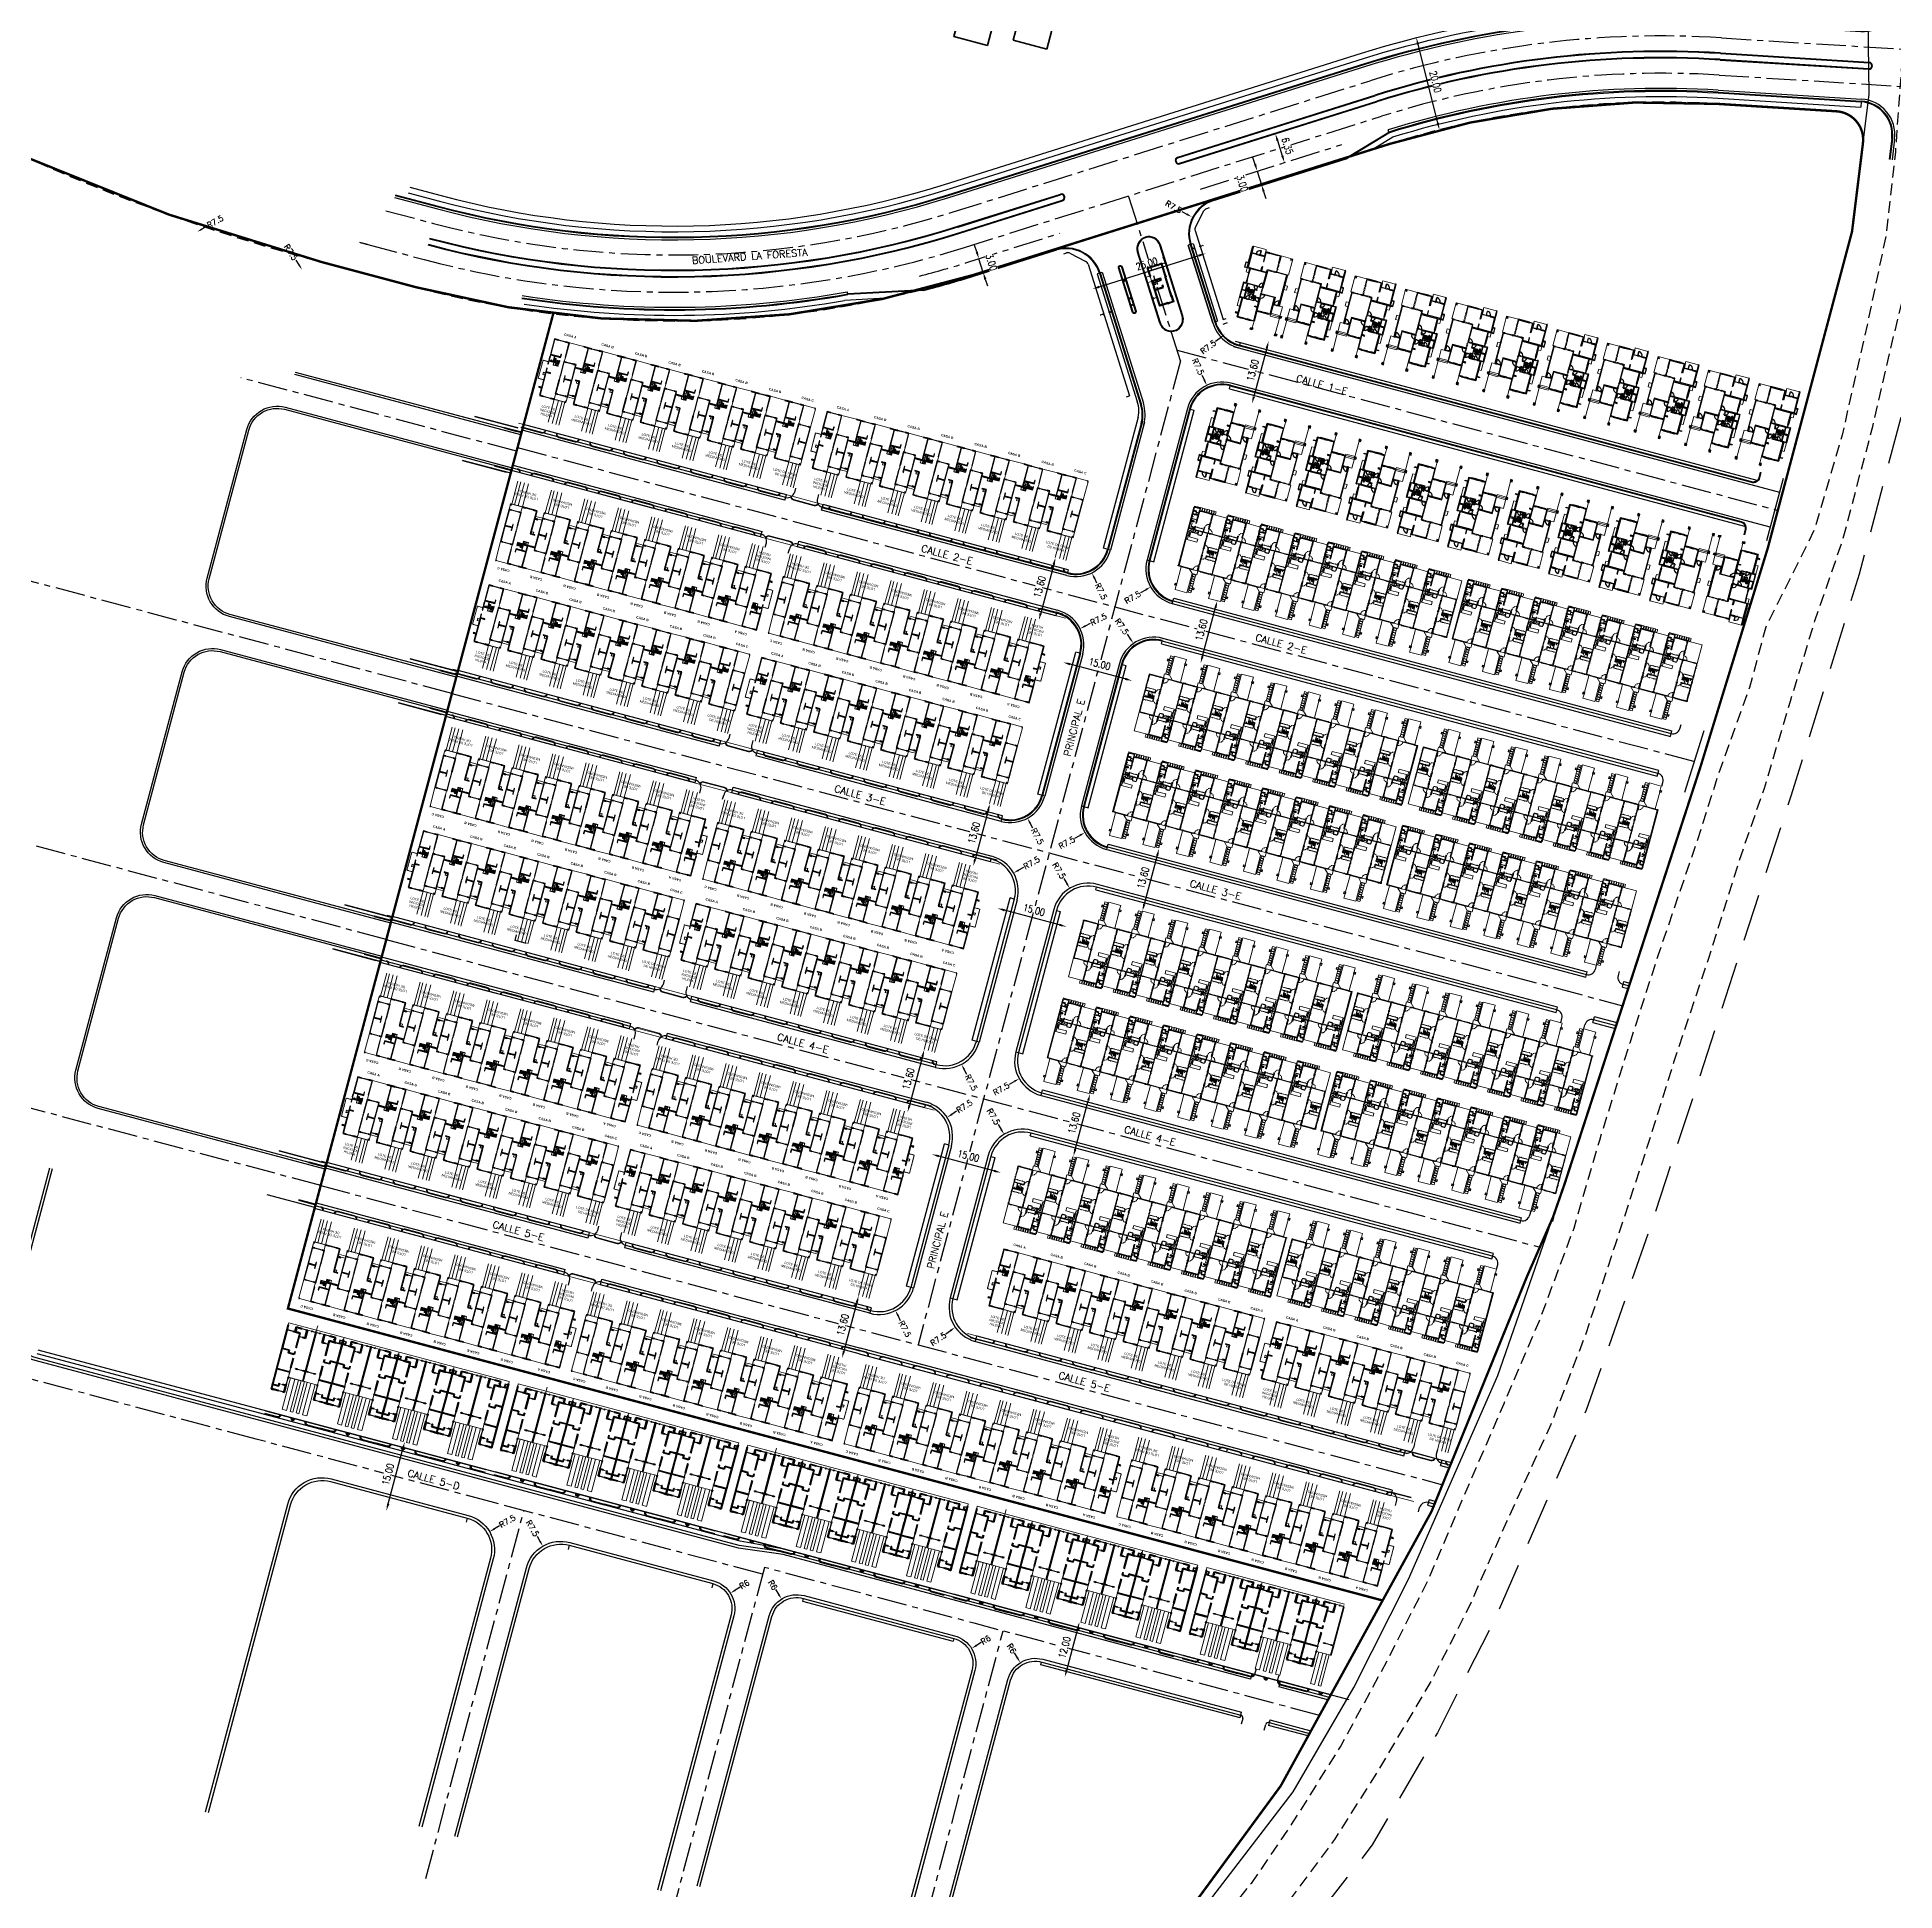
# Model space of a CAD drawing. Header units: metres. Extents: x 689715 to 690980, y 1005284 to 1006835.
# Drawn here: x 690560.8 to 690951.9, y 1005382 to 1005772.3 of the extents above; entities that cross this region are included whole.
import ezdxf

# ---------------------------------------------------------------- set-up
doc = ezdxf.new("R2010")
doc.units = ezdxf.units.M
for name, pattern in [('CENTER', [2, 1.25, -0.25, 0.25, -0.25]), ('Dash', [0.006, 0.003, -0.003]), ('DASHED', [0.75, 0.5, -0.25]), ('DASHED2', [0.375, 0.25, -0.125]), ('HIDDEN', [0.375, 0.25, -0.125]), ('Overhead', [0.003969, 0.002381, -0.001587]), ('PHANTOM', [2.5, 1.25, -0.25, 0.25, -0.25, 0.25, -0.25]), ('XR PLANTA NIVEL 100$0$CPARK-base-columnas-TORRE$0$HIDDEN', [0.375, 0.25, -0.125])]:
    doc.linetypes.add(name, pattern=pattern)
for name, color, linetype in [('008-MONTEMADERO FASE IV Y V$0$C-CALLE-ACERA', 8, 'Continuous'), ('0_HUELLA MAYA 3R', 7, 'Continuous'), ('0_HUELLAS CASAS CASTILLA', 1, 'Continuous'), ('0_NUMERO DE LOTE FASE V', 3, 'Continuous'), ('0_Rampa Lotes', 8, 'Continuous'), ('A-BLDG', 7, 'Continuous'), ('A-FLOR-LEVL', 1, 'Continuous'), ('A-GLAZ-PHRT', 1, 'Continuous'), ('A-GRANADA', 7, 'Continuous'), ('A-SECT-FINE', 1, 'Continuous'), ('A-WALL-HEAD', 1, 'Continuous'), ('C-CALLE-ACERA', 8, 'Continuous'), ('C-CALLE-BORDE', 7, 'Continuous'), ('C-CALLE-CORDON', 8, 'Continuous'), ('C-CALLE-DIM', 5, 'Continuous'), ('C-CALLE-EJE', 160, 'CENTER'), ('C-CALLE-RGIRO', 8, 'Continuous'), ('C-CALLES-NOMBRE', 2, 'Continuous'), ('C-LOTE', 2, 'Continuous'), ('C-LOTE-LINEA', 230, 'Continuous'), ('C-POLIG-MACRO', 6, 'Continuous'), ('CALLES-CENTRO', 2, 'CENTER'), ('FR_ANTE', 1, 'Continuous'), ('FR_DT-VD', 1, 'HIDDEN'), ('FR_MURO', 1, 'Continuous'), ('G-Poligono efectivo', 40, 'Continuous'), ('P-SANR-EQPM', 1, 'Continuous'), ('POLIGONO EFECTIVO FIII', 6, 'Continuous')]:
    doc.layers.add(name, color=color, linetype=linetype)
for name, color, linetype, lineweight in [('A-AREA', 250, 'Dash', 9), ('A-AREA-BNDY', 1, 'Continuous', 50), ('A-COLS', 52, 'Continuous', 9), ('A-DETL-GENF', 92, 'Continuous', 9), ('A-DETL-MEDM', 33, 'Continuous', 18), ('A-FLOR', 250, 'Continuous', 9), ('A-GENM', 13, 'Continuous', 9), ('A-GLAZ', 151, 'Continuous', 9), ('A-GLAZ-CURT', 52, 'Continuous', 9), ('A-WALL', 250, 'Continuous', 9), ('A-WALL-PATT', 250, 'Continuous', 25), ('Accesorios de tuberías', 7, 'Continuous', 13), ('Aparatos sanitarios', 8, 'Continuous', 13), ('Bordes comunes', 7, 'Continuous', 13), ('Elementos de detalle', 7, 'Continuous', 13), ('Equipos especializados', 8, 'Continuous', 13), ('FR_DT', 1, 'HIDDEN', 0), ('G-ANNO-TEXT', 2, 'Continuous', 9), ('G-IMPT', 8, 'Continuous', 9), ('I-WALL', 2, 'Continuous', 35), ('Líneas ocultas', 7, 'HIDDEN', 13), ('Medium Lines', 10, 'Continuous', 18), ('Modelos genéricos', 7, 'Continuous', 13), ('Muebles de obra', 8, 'Continuous', 13), ('Muros', 7, 'Continuous', 13), ('Overhead', 7, 'Overhead', 13), ('P-PIPE', 250, 'Continuous', 9), ('P-SANR-FIXT', 250, 'Continuous', 9), ('Patrón de corte', 7, 'Continuous', 13), ('Pilares estructurales', 7, 'Continuous', 25), ('Plan Swing', 7, 'HIDDEN', 13), ('Puertas', 7, 'Continuous', 13), ('Q-CASE', 31, 'Continuous', 9), ('Q-SPCQ', 91, 'Continuous', 9), ('S-COLS', 6, 'Continuous', 25), ('Suelos', 7, 'Continuous', 9), ('Ventanas', 7, 'Continuous', 13), ('X1$0$A-FLOR', 250, 'Continuous', 9), ('X2$0$A-FLOR', 250, 'Continuous', 9)]:
    doc.layers.add(name, color=color, linetype=linetype, lineweight=lineweight)
doc.styles.add('ARIAL', font='arial.ttf')
doc.styles.add('Arial_B', font='', dxfattribs={"width": 0.8, "height": 0.5})
doc.styles.add('ESTANDAR', font='romans.shx')
doc.styles.add('ESTANDAR 0.8', font='romans.shx', dxfattribs={"width": 0.8})
doc.styles.get('Arial_B').set_extended_font_data('Arial', bold=True)
doc.dimstyles.new('R_GIRO', dxfattribs={"dimtxt": 1.2, "dimasz": 1.2, "dimexe": 0.18, "dimexo": 0.0625, "dimgap": 0.09, "dimtad": 0, "dimdec": 1, "dimdsep": 46, "dimtxsty": 'ESTANDAR', "dimcen": 0, "dimclrt": 2, "dimadec": 0, "dimazin": 0, "dimtfac": 1, "dimtdec": 1, "dimtofl": 0, "dimtmove": 0, "dimatfit": 3, "dimfxl": 1, "dimtolj": 1, "dimtzin": 0, "dimarcsym": 0})
doc.dimstyles.new('RGIRO', dxfattribs={"dimtxt": 1.5, "dimasz": 1.5, "dimexe": 0.18, "dimexo": 0.06, "dimgap": 0.9, "dimtad": 1, "dimzin": 0, "dimdsep": 46, "dimtxsty": 'ESTANDAR 0.8', "dimcen": 0, "dimse1": 1, "dimse2": 1, "dimclrd": 9, "dimclre": 1, "dimclrt": 3, "dimadec": 0, "dimazin": 0, "dimtfac": 1, "dimtmove": 2, "dimatfit": 3, "dimfxl": 1, "dimtfill": 1, "dimtolj": 1, "dimtzin": 0, "dimarcsym": 2})
pattern_1 = [(50, (0, -2e-10), (0.4377585, -0.0383603), [0.046, -0.503]), (355, (0, -2e-10), (-0.0843952, 0.4580987), [0.037, -0.402]), (100.451, (0.036, -0.003), (0.3526759, 0.4199401), [0.039, -0.427]), (46.184, (0, 0.122), (0.650631, -0.1004215), [0.069, -0.754]), (96.636, (0.054, 0.114), (0.5701916, 0.593871), [0.058, -0.641]), (351.184, (0, 0.122), (0.569722, 0.5936975), [0.055, -0.604]), (21, (0.061, 0.091), (0.3642747, -0.2457802), [0.046, -0.503]), (326, (0.061, 0.091), (0.148277, 0.4415778), [0.037, -0.402]), (71.451, (0.091, 0.071), (0.5120483, 0.1963072), [0.039, -0.427]), (37.5, (0, -2e-10), (0.0073758, 0.20229335), [0.02, -0.377, 0.02, -0.388, -0.404]), (37.5, (0, -2e-10), (0.0073758, 0.20229335), [-0.806, 0.02, -0.384]), (7.5, (0, -2e-10), (0.16005034, 0.2399435), [0.02, -0.213, 0.02, -0.368, -0.154]), (7.5, (0, -2e-10), (0.16005034, 0.2399435), [-0.621, 0.02, -0.134]), (327.5, (-0.136, -2e-10), (0.32541622, -0.01404568), [0.02, -0.132, 0.02, -0.455, -0.631]), (327.5, (-0.136, -2e-10), (0.32541622, -0.01404568), [-0.628, 0.02, -0.611]), (317.5, (-0.197, -2e-10), (0.3554815, 0.0608186), [0.02, -0.178, 0.02, -0.296, -0.448]), (317.5, (-0.197, -2e-10), (0.3554815, 0.0608186), [-0.514, 0.02, -0.428])]
pattern_2 = [(140, (365.66153, -24.78184), (0.0383603, 0.4377585), [0.046, -0.503]), (85, (365.66153, -24.78184), (-0.4580987, -0.0843952), [0.037, -0.402]), (190.451, (365.66453, -24.74584), (-0.4199401, 0.3526759), [0.039, -0.427]), (136.184, (365.53953, -24.78184), (0.1004215, 0.650631), [0.069, -0.754]), (186.636, (365.54753, -24.72784), (-0.593871, 0.5701916), [0.058, -0.641]), (81.184, (365.5395, -24.78184), (-0.5936975, 0.569722), [0.055, -0.604]), (111, (365.57053, -24.72084), (0.2457802, 0.3642747), [0.046, -0.503]), (56, (365.57053, -24.72084), (-0.4415778, 0.148277), [0.037, -0.402]), (161.451, (365.59053, -24.69084), (-0.1963072, 0.5120483), [0.039, -0.427]), (127.5, (365.66153, -24.78184), (-0.20229335, 0.0073758), [0.02, -0.377, 0.02, -0.388, -0.404]), (127.5, (365.66153, -24.78184), (-0.20229335, 0.0073758), [-0.806, 0.02, -0.384]), (97.5, (365.66153, -24.78184), (-0.2399435, 0.16005034), [0.02, -0.213, 0.02, -0.368, -0.154]), (97.5, (365.66153, -24.78184), (-0.2399435, 0.16005034), [-0.621, 0.02, -0.134]), (57.5, (365.66153, -24.91784), (0.01404568, 0.32541622), [0.02, -0.132, 0.02, -0.455, -0.631]), (57.5, (365.66153, -24.91784), (0.01404568, 0.32541622), [-0.628, 0.02, -0.611]), (47.5, (365.66153, -24.97884), (-0.0608186, 0.3554815), [0.02, -0.178, 0.02, -0.296, -0.448]), (47.5, (365.66153, -24.97884), (-0.0608186, 0.3554815), [-0.514, 0.02, -0.428])]
pattern_3 = [(140, (365.66153, -75.88184), (0.0383603, 0.4377585), [0.046, -0.503]), (85, (365.66153, -75.88184), (-0.4580987, -0.0843952), [0.037, -0.402]), (190.451, (365.66453, -75.84584), (-0.4199401, 0.3526759), [0.039, -0.427]), (136.184, (365.53953, -75.88184), (0.1004215, 0.650631), [0.069, -0.754]), (186.636, (365.54753, -75.82784), (-0.593871, 0.5701916), [0.058, -0.641]), (81.184, (365.5395, -75.88184), (-0.5936975, 0.569722), [0.055, -0.604]), (111, (365.57053, -75.82084), (0.2457802, 0.3642747), [0.046, -0.503]), (56, (365.57053, -75.82084), (-0.4415778, 0.148277), [0.037, -0.402]), (161.451, (365.59053, -75.79084), (-0.1963072, 0.5120483), [0.039, -0.427]), (127.5, (365.66153, -75.88184), (-0.20229335, 0.0073758), [0.02, -0.377, 0.02, -0.388, -0.404]), (127.5, (365.66153, -75.88184), (-0.20229335, 0.0073758), [-0.806, 0.02, -0.384]), (97.5, (365.66153, -75.88184), (-0.2399435, 0.16005034), [0.02, -0.213, 0.02, -0.368, -0.154]), (97.5, (365.66153, -75.88184), (-0.2399435, 0.16005034), [-0.621, 0.02, -0.134]), (57.5, (365.66153, -76.01784), (0.01404568, 0.32541622), [0.02, -0.132, 0.02, -0.455, -0.631]), (57.5, (365.66153, -76.01784), (0.01404568, 0.32541622), [-0.628, 0.02, -0.611]), (47.5, (365.66153, -76.07884), (-0.0608186, 0.3554815), [0.02, -0.178, 0.02, -0.296, -0.448]), (47.5, (365.66153, -76.07884), (-0.0608186, 0.3554815), [-0.514, 0.02, -0.428])]
pattern_4 = [(50, (446.09203, 928.98815), (0.54643205, -0.04730764), [0.057, -0.629]), (355, (446.09203, 928.98815), (-0.10542865, 0.57337056), [0.046, -0.503]), (100.451, (446.13803, 928.98415), (0.44095467, 0.52570807), [0.049, -0.534]), (46.184, (446.092, 929.14015), (0.8131228, -0.12606074), [0.086, -0.943]), (96.636, (446.16, 929.13015), (0.71199454, 0.7422518), [0.073, -0.801]), (351.184, (446.092, 929.14015), (0.7122292, 0.742616), [0.069, -0.754]), (21, (446.16803, 929.10215), (0.45498504, -0.3062917), [0.057, -0.629]), (326, (446.16803, 929.10215), (0.1857656, 0.55259402), [0.046, -0.503]), (71.451, (446.20603, 929.07715), (0.64053598, 0.24601557), [0.049, -0.534]), (37.5, (446.09203, 928.98815), (0.009206, 0.254116606), [0.025, -0.472, 0.025, -0.485, -0.505]), (37.5, (446.09203, 928.98815), (0.009206, 0.254116606), [-1.007, 0.025, -0.48]), (7.5, (446.09203, 928.98815), (0.20046075, 0.300738236), [0.025, -0.266, 0.025, -0.46, -0.192]), (7.5, (446.09203, 928.98815), (0.20046075, 0.300738236), [-0.776, 0.025, -0.167]), (327.5, (445.92203, 928.98815), (0.40648291, -0.017077607), [0.025, -0.165, 0.025, -0.569, -0.789]), (327.5, (445.92203, 928.98815), (0.40648291, -0.017077607), [-0.785, 0.025, -0.764]), (317.5, (445.84603, 928.98815), (0.44399866, 0.07600783), [0.025, -0.223, 0.025, -0.37, -0.56]), (317.5, (445.84603, 928.98815), (0.44399866, 0.07600783), [-0.642, 0.025, -0.535])]

# ---------------------------------------------------------------- blocks, each defined once
blk = doc.blocks.new('*D135')
at = {"layer": 'C-CALLE-DIM', "color": 9, "lineweight": -2, "transparency": 16777216}
blk.add_line((690762.25, 1005533.58), (690750.65, 1005536.68), dxfattribs=at)
at = {"layer": 'C-CALLE-DIM', "color": 9, "transparency": 16777216}
for points in [[(690750.72, 1005536.92), (690750.59, 1005536.44), (690749.2, 1005537.06)], [(690762.31, 1005533.83), (690762.18, 1005533.34), (690763.7, 1005533.2)]]:
    blk.add_solid(points, dxfattribs=at)
at = {"layer": 'Defpoints', "color": 0, "transparency": 16777216}
for p in [(690749.58, 1005538.47), (690749.2, 1005537.06), (690764.07, 1005534.6)]:
    blk.add_point(p, dxfattribs=at)
at = {"layer": 'C-CALLE-DIM', "color": 3, "transparency": 16777216, "insert": (690756.88, 1005536.72), "char_height": 1.5, "attachment_point": 5, "rotation": 345.066, "style": 'ESTANDAR 0.8', "bg_fill": 3, "box_fill_scale": 1.1, "bg_fill_color": 256, "bg_fill_true_color": 13158600, "bg_fill_transparency": 0}
blk.add_mtext('\\A1;15.00', dxfattribs=at)
blk = doc.blocks.new('*D139')
at = {"layer": 'C-CALLE-DIM', "color": 9, "lineweight": -2, "transparency": 16777216}
blk.add_line((690776.06, 1005585.37), (690764.47, 1005588.47), dxfattribs=at)
at = {"layer": 'C-CALLE-DIM', "color": 9, "transparency": 16777216}
for points in [[(690764.53, 1005588.71), (690764.4, 1005588.22), (690763.02, 1005588.85)], [(690776.12, 1005585.62), (690776, 1005585.13), (690777.51, 1005584.99)]]:
    blk.add_solid(points, dxfattribs=at)
at = {"layer": 'Defpoints', "color": 0, "transparency": 16777216}
for p in [(690763.02, 1005588.85), (690763.39, 1005590.26), (690777.88, 1005586.39)]:
    blk.add_point(p, dxfattribs=at)
at = {"layer": 'C-CALLE-DIM', "color": 3, "transparency": 16777216, "insert": (690770.69, 1005588.51), "char_height": 1.5, "attachment_point": 5, "rotation": 345.066, "style": 'ESTANDAR 0.8', "bg_fill": 3, "box_fill_scale": 1.1, "bg_fill_color": 256, "bg_fill_true_color": 13158600, "bg_fill_transparency": 0}
blk.add_mtext('\\A1;15.00', dxfattribs=at)
blk = doc.blocks.new('*D138')
at = {"layer": 'C-CALLE-DIM', "color": 9, "lineweight": -2, "transparency": 16777216}
blk.add_line((690789.87, 1005637.16), (690778.28, 1005640.26), dxfattribs=at)
at = {"layer": 'C-CALLE-DIM', "color": 9, "transparency": 16777216}
for points in [[(690778.34, 1005640.5), (690778.21, 1005640.01), (690776.83, 1005640.64)], [(690789.94, 1005637.41), (690789.81, 1005636.92), (690791.32, 1005636.78)]]:
    blk.add_solid(points, dxfattribs=at)
at = {"layer": 'Defpoints', "color": 0, "transparency": 16777216}
for p in [(690776.83, 1005640.64), (690777.2, 1005642.05), (690791.7, 1005638.18)]:
    blk.add_point(p, dxfattribs=at)
at = {"layer": 'C-CALLE-DIM', "color": 3, "transparency": 16777216, "insert": (690784.5, 1005640.3), "char_height": 1.5, "attachment_point": 5, "rotation": 345.066, "style": 'ESTANDAR 0.8', "bg_fill": 3, "box_fill_scale": 1.1, "bg_fill_color": 256, "bg_fill_true_color": 13158600, "bg_fill_transparency": 0}
blk.add_mtext('\\A1;15.00', dxfattribs=at)
blk = doc.blocks.new('*D134')
at = {"layer": 'C-CALLE-DIM', "color": 9, "lineweight": -2, "transparency": 16777216}
blk.add_line((690733.39, 1005505.87), (690730.66, 1005495.63), dxfattribs=at)
at = {"layer": 'C-CALLE-DIM', "color": 9, "transparency": 16777216}
for points in [[(690733.15, 1005505.94), (690733.63, 1005505.81), (690733.77, 1005507.32)], [(690730.41, 1005495.69), (690730.9, 1005495.56), (690730.27, 1005494.18)]]:
    blk.add_solid(points, dxfattribs=at)
at = {"layer": 'Defpoints', "color": 0, "transparency": 16777216}
for p in [(690734.28, 1005507.19), (690730.27, 1005494.18), (690730.77, 1005494.05)]:
    blk.add_point(p, dxfattribs=at)
at = {"layer": 'C-CALLE-DIM', "color": 3, "transparency": 16777216, "insert": (690730.43, 1005501.18), "char_height": 1.5, "attachment_point": 5, "rotation": 75.066, "style": 'ESTANDAR 0.8', "bg_fill": 3, "box_fill_scale": 1.1, "bg_fill_color": 256, "bg_fill_true_color": 13158600, "bg_fill_transparency": 0}
blk.add_mtext('\\A1;13.60', dxfattribs=at)
blk = doc.blocks.new('*D136')
at = {"layer": 'C-CALLE-DIM', "color": 9, "lineweight": -2, "transparency": 16777216}
blk.add_line((690747.2, 1005557.66), (690744.47, 1005547.42), dxfattribs=at)
at = {"layer": 'C-CALLE-DIM', "color": 9, "transparency": 16777216}
for points in [[(690746.96, 1005557.73), (690747.44, 1005557.6), (690747.59, 1005559.11)], [(690744.23, 1005547.48), (690744.71, 1005547.35), (690744.08, 1005545.97)]]:
    blk.add_solid(points, dxfattribs=at)
at = {"layer": 'Defpoints', "color": 0, "transparency": 16777216}
for p in [(690748.09, 1005558.98), (690744.08, 1005545.97), (690744.58, 1005545.84)]:
    blk.add_point(p, dxfattribs=at)
at = {"layer": 'C-CALLE-DIM', "color": 3, "transparency": 16777216, "insert": (690744.24, 1005552.96), "char_height": 1.5, "attachment_point": 5, "rotation": 75.066, "style": 'ESTANDAR 0.8', "bg_fill": 3, "box_fill_scale": 1.1, "bg_fill_color": 256, "bg_fill_true_color": 13158600, "bg_fill_transparency": 0}
blk.add_mtext('\\A1;13.60', dxfattribs=at)
blk = doc.blocks.new('*D137')
at = {"layer": 'C-CALLE-DIM', "color": 9, "lineweight": -2, "transparency": 16777216}
blk.add_line((690761.01, 1005609.45), (690758.28, 1005599.21), dxfattribs=at)
at = {"layer": 'C-CALLE-DIM', "color": 9, "transparency": 16777216}
for points in [[(690760.77, 1005609.51), (690761.26, 1005609.39), (690761.4, 1005610.9)], [(690758.04, 1005599.27), (690758.52, 1005599.14), (690757.9, 1005597.76)]]:
    blk.add_solid(points, dxfattribs=at)
at = {"layer": 'Defpoints', "color": 0, "transparency": 16777216}
for p in [(690761.9, 1005610.77), (690757.9, 1005597.76), (690758.4, 1005597.63)]:
    blk.add_point(p, dxfattribs=at)
at = {"layer": 'C-CALLE-DIM', "color": 3, "transparency": 16777216, "insert": (690758.05, 1005604.75), "char_height": 1.5, "attachment_point": 5, "rotation": 75.066, "style": 'ESTANDAR 0.8', "bg_fill": 3, "box_fill_scale": 1.1, "bg_fill_color": 256, "bg_fill_true_color": 13158600, "bg_fill_transparency": 0}
blk.add_mtext('\\A1;13.60', dxfattribs=at)
blk = doc.blocks.new('*D133')
at = {"layer": 'C-CALLE-DIM', "color": 9, "lineweight": -2, "transparency": 16777216}
blk.add_line((690774.83, 1005661.24), (690772.09, 1005651), dxfattribs=at)
at = {"layer": 'C-CALLE-DIM', "color": 9, "transparency": 16777216}
for points in [[(690774.59, 1005661.3), (690775.07, 1005661.18), (690775.21, 1005662.69)], [(690771.85, 1005651.06), (690772.34, 1005650.93), (690771.71, 1005649.55)]]:
    blk.add_solid(points, dxfattribs=at)
at = {"layer": 'Defpoints', "color": 0, "transparency": 16777216}
for p in [(690775.72, 1005662.56), (690771.71, 1005649.55), (690772.21, 1005649.41)]:
    blk.add_point(p, dxfattribs=at)
at = {"layer": 'C-CALLE-DIM', "color": 3, "transparency": 16777216, "insert": (690771.87, 1005656.54), "char_height": 1.5, "attachment_point": 5, "rotation": 75.066, "style": 'ESTANDAR 0.8', "bg_fill": 3, "box_fill_scale": 1.1, "bg_fill_color": 256, "bg_fill_true_color": 13158600, "bg_fill_transparency": 0}
blk.add_mtext('\\A1;13.60', dxfattribs=at)
blk = doc.blocks.new('*D140')
at = {"layer": 'C-CALLE-DIM', "color": 9, "lineweight": -2, "transparency": 16777216}
blk.add_line((690819.69, 1005706.82), (690816.96, 1005696.58), dxfattribs=at)
at = {"layer": 'C-CALLE-DIM', "color": 9, "transparency": 16777216}
for points in [[(690819.45, 1005706.88), (690819.93, 1005706.75), (690820.08, 1005708.27)], [(690816.72, 1005696.64), (690817.2, 1005696.51), (690816.57, 1005695.13)]]:
    blk.add_solid(points, dxfattribs=at)
at = {"layer": 'Defpoints', "color": 0, "transparency": 16777216}
for p in [(690819.58, 1005708.4), (690816.07, 1005695.26), (690816.57, 1005695.13)]:
    blk.add_point(p, dxfattribs=at)
at = {"layer": 'C-CALLE-DIM', "color": 3, "transparency": 16777216, "insert": (690816.73, 1005702.12), "char_height": 1.5, "attachment_point": 5, "rotation": 75.066, "style": 'ESTANDAR 0.8', "bg_fill": 3, "box_fill_scale": 1.1, "bg_fill_color": 256, "bg_fill_true_color": 13158600, "bg_fill_transparency": 0}
blk.add_mtext('\\A1;13.60', dxfattribs=at)
blk = doc.blocks.new('M_Base Cabinet-Double Door Sink Unit - 105-535934-PLANO CLAVE')
at = {"layer": 'Q-CASE', "linetype": 'Dash'}
for p, q in [((-0.48, 0), (-0.48, -0.58)), ((-0.48, -0.58), (0.52, -0.58)), ((0.52, -0.58), (0.52, 0))]:
    blk.add_line(p, q, dxfattribs=at)
blk = doc.blocks.new('Window-Sliding - VENTANA DE 1_60 X 1_20-675561-PLANO CLAVE')
at = {"layer": 'A-GLAZ'}
for p, q in [((0.8, 0.04), (-0.8, 0.04)), ((-0.8, 0.04), (-0.8, -0.04)), ((-0.8, 0.04), (0.8, 0.04)), ((-0.76, -0.04), (-0.76, 0.04)), ((-0.76, 0.04), (-0.76, -0.04)), ((-0.73, 0.04), (-0.73, 0)), ((-0.02, 0.04), (-0.02, 0)), ((0, 0), (0, 0.04)), ((0.76, 0.04), (0.76, -0.04)), ((0.8, -0.04), (0.8, 0.04)), ((-0.8, -0.04), (0.8, -0.04)), ((-0.8, -0.04), (0.8, -0.04)), ((-0.8, -0.04), (0.8, -0.04)), ((0.76, 0), (-0.76, 0)), ((0, 0), (0, -0.04)), ((0.02, -0.04), (0.02, 0)), ((0.73, -0.04), (0.73, 0))]:
    blk.add_line(p, q, dxfattribs=at)
blk = doc.blocks.new('Window-Sliding - VENTANA DE 1_60 X 1_20-1075703-PLANO CLAVE')
at = {"layer": 'A-GLAZ'}
for p, q in [((-0.8, -0.04), (-0.8, 0.04)), ((-0.8, 0.04), (0.8, 0.04)), ((-0.8, 0.04), (0.8, 0.04)), ((-0.8, 0.04), (0.8, 0.04)), ((-0.76, 0.04), (-0.76, -0.04)), ((-0.76, -0.04), (-0.76, 0.04)), ((0.76, 0), (-0.76, 0)), ((-0.73, -0.04), (-0.73, 0)), ((-0.02, -0.04), (-0.02, 0)), ((0, 0), (0, 0.04)), ((0, 0), (0, -0.04)), ((0.02, 0.04), (0.02, 0)), ((0.73, 0.04), (0.73, 0)), ((0.76, -0.04), (0.76, 0.04)), ((0.8, 0.04), (0.8, -0.04)), ((0.8, -0.04), (-0.8, -0.04)), ((-0.8, -0.04), (0.8, -0.04))]:
    blk.add_line(p, q, dxfattribs=at)
blk = doc.blocks.new('M_MOLDURA SENCILLA PARA VENTANAS - Type 3-V2-PLANO CLAVE')
at = {"layer": 'A-GENM', "lineweight": 18}
for p, q in [((-0.68, 0.09), (-0.78, 0.09)), ((-0.78, 0.09), (-0.78, 0.04)), ((-0.78, 0.04), (-0.68, 0.04)), ((-0.68, 0.04), (-0.68, 0.09)), ((1.02, 0.09), (0.92, 0.09)), ((0.92, 0.09), (0.92, 0.04)), ((0.93, 0.04), (1.02, 0.04)), ((1.02, 0.04), (1.02, 0.09))]:
    blk.add_line(p, q, dxfattribs=at)
at = {"layer": 'A-GENM'}
blk.add_line((-0.68, 0.09), (0.92, 0.09), dxfattribs=at)
blk = doc.blocks.new('Sink - Utility - 455 mmx455 mm-688411-PLANO CLAVE')
at = {"layer": 'P-SANR-FIXT'}
for p, q in [((0.01, 0.24), (0.49, 0.24)), ((0.49, 0.24), (0.01, 0.24)), ((0.03, 0.22), (0.01, 0.24)), ((0.03, 0.22), (0.03, -0.22)), ((0.47, 0.22), (0.03, 0.22)), ((0.49, 0.24), (0.47, 0.22)), ((0.47, -0.22), (0.47, 0.22)), ((0.49, 0.24), (0.49, -0.24)), ((0.49, -0.24), (0.49, 0.24)), ((0.03, -0.22), (0.01, -0.24)), ((0.49, -0.24), (0.01, -0.24)), ((0.01, -0.24), (0.49, -0.24)), ((0.03, -0.22), (0.47, -0.22)), ((0.47, -0.22), (0.49, -0.24))]:
    blk.add_line(p, q, dxfattribs=at)
for start, end in [(90, 270), (90, 270), (270, 90), (270, 90)]:
    blk.add_arc((0.13, 0), 0.02, start, end, dxfattribs=at)
blk = doc.blocks.new('Counter Top w Sink Hole - 600mm Depth-798893-PLANO CLAVE')
at = {"layer": 'Q-CASE'}
for p, q in [((-1.2, 0), (-1.2, -0.6)), ((-0.15, -0.6), (-0.15, 0)), ((-1.2, -0.02), (-0.15, -0.02)), ((-1.2, -0.6), (-0.15, -0.6))]:
    blk.add_line(p, q, dxfattribs=at)
blk = doc.blocks.new('Asiento de WC con cisterna - Basado en muro _1_ - 700 x 370 mm-789044-PLANO CLAVE')
at = {"layer": 'P-SANR-FIXT'}
for p, q in [((-0.02, 0.07), (-0.02, 0.08)), ((-0.02, 0.07), (-0.02, 0.08)), ((0.08, 0.51), (0.09, 0.49)), ((0.09, 0.49), (0.16, 0.49)), ((0.16, 0.49), (0.17, 0.51)), ((0.27, 0.08), (0.27, 0.07)), ((0.27, 0.08), (0.27, 0.07))]:
    blk.add_line(p, q, dxfattribs=at)
for centre, radius, start, end in [((0.5, 0.46), 0.558, 156.2031, 204.606), ((0.5, 0.46), 0.558, 156.2031, 204.6455), ((0.02, 0.15), 0.0825, 113.1218, 237.7255), ((0.02, 0.15), 0.0825, 113.1218, 237.7255), ((0.13, 0.63), 0.15, 90.5311, 156.2031), ((0.13, 0.63), 0.15, 90.5311, 156.2031), ((0.12, -0.09), 0.344, 66.8782, 113.1218), ((0.12, -0.09), 0.344, 112.6568, 113.1218), ((0.22, 0.55), 0.22, 135.6026, 189.0939), ((0.12, 0.53), 0.128, 189.0939, 270.0015), ((0.05, 0.34), 0.00783, 0, 180), ((0.05, 0.34), 0.00783, 180, 360), ((0.12, 0.64), 0.0816, 84.1645, 135.6026), ((0.12, 0.54), 0.0581, 17.1829, 162.8135), ((0.12, 0.54), 0.05, 162.8135, 225), ((0.13, 0.19), 0.0209, 0, 180), ((0.13, 0.19), 0.0209, 180, 0), ((0.13, 0.64), 0.0816, 44.3974, 95.8355), ((0.12, 0.63), 0.15, 23.7969, 89.4689), ((0.12, 0.63), 0.15, 23.7969, 89.4689), ((0.12, 0.53), 0.128, 269.9985, 317.5547), ((0.13, 0.54), 0.05, 315, 17.1829), ((0.03, 0.55), 0.22, 350.9061, 44.3974), ((0.2, 0.34), 0.00783, 0, 180), ((0.2, 0.34), 0.00783, 180, 0), ((0.12, 0.53), 0.128, 317.5547, 350.9061), ((-0.25, 0.46), 0.558, 7.6626, 23.7969), ((-0.25, 0.46), 0.558, 335.3545, 23.7969), ((-0.25, 0.46), 0.558, 335.394, 359.5954), ((0.23, 0.15), 0.0825, 302.2745, 66.8782), ((0.12, -0.09), 0.344, 66.8782, 67.3432), ((0.23, 0.15), 0.0825, 302.2745, 66.8782), ((-0.25, 0.46), 0.558, 359.5954, 7.6626)]:
    blk.add_arc(centre, radius, start, end, dxfattribs=at)
blk = doc.blocks.new('Shower_System-Symmons-Dia-Shower-Tub_Spout - 2_5 GPM Flow Restrictor_ Chrome-789671-PLANO CLAVE')
at = {"layer": 'P-PIPE'}
for p, q in [((10.79, 5.65), (10.79, 5.67)), ((10.79, 5.64), (10.79, 5.65)), ((10.81, 5.63), (10.79, 5.64)), ((10.81, 5.46), (10.79, 5.46)), ((10.79, 5.46), (10.79, 5.46)), ((10.79, 5.46), (10.81, 5.46)), ((10.81, 5.62), (10.81, 5.63)), ((10.81, 5.46), (10.81, 5.61)), ((10.81, 5.43), (10.81, 5.46)), ((10.81, 5.46), (10.81, 5.46)), ((10.84, 5.43), (10.81, 5.43)), ((10.84, 5.61), (10.84, 5.46)), ((10.86, 5.46), (10.84, 5.46)), ((10.84, 5.46), (10.84, 5.43)), ((10.84, 5.46), (10.84, 5.46)), ((10.84, 5.46), (10.86, 5.46)), ((10.86, 5.64), (10.85, 5.63)), ((10.85, 5.63), (10.85, 5.62)), ((10.86, 5.67), (10.86, 5.65)), ((10.86, 5.65), (10.86, 5.64)), ((10.86, 5.46), (10.86, 5.46))]:
    blk.add_line(p, q, dxfattribs=at)
blk.add_open_spline([(10.79, 5.67), (10.79, 5.67), (10.79, 5.68), (10.79, 5.68), (10.79, 5.68), (10.8, 5.68), (10.81, 5.69), (10.82, 5.69), (10.83, 5.69), (10.84, 5.69), (10.85, 5.69), (10.86, 5.68), (10.86, 5.68), (10.86, 5.67)], degree=3, knots=[0, 0, 0, 0, 0.052632, 0.105263, 0.157895, 0.210526, 0.315789, 0.421053, 0.526316, 0.631579, 0.736842, 0.868421, 1, 1, 1, 1], dxfattribs=at)
for points in [[(10.81, 5.61), (10.81, 5.61), (10.81, 5.62), (10.81, 5.62), (10.81, 5.62), (10.81, 5.62)], [(10.85, 5.62), (10.85, 5.62), (10.85, 5.62), (10.84, 5.62), (10.84, 5.61), (10.84, 5.61)]]:
    blk.add_open_spline(points, degree=3, dxfattribs=at)
at = {"layer": 'P-SANR-FIXT'}
for p, q in [((10.73, 5.46), (10.73, 5.46)), ((10.73, 5.46), (10.79, 5.46)), ((10.79, 5.46), (10.79, 5.51)), ((10.79, 5.51), (10.81, 5.51)), ((10.84, 5.51), (10.86, 5.51)), ((10.86, 5.51), (10.86, 5.46)), ((10.86, 5.46), (10.92, 5.46)), ((10.92, 5.46), (10.92, 5.46))]:
    blk.add_line(p, q, dxfattribs=at)
blk = doc.blocks.new('Fregadero de cocina - Isla - 510 x 450 mm-797699-PLANO CLAVE')
at = {"layer": 'P-SANR-FIXT'}
for p, q in [((-0.24, 0.23), (-0.24, -0.22)), ((0.27, 0.23), (-0.24, 0.23)), ((-0.2, 0.06), (-0.2, -0.13)), ((0, 0.11), (-0.15, 0.11)), ((0, 0.17), (0, 0.05)), ((0.03, 0.17), (0.03, 0.05)), ((0.18, 0.11), (0.03, 0.11)), ((0.23, -0.13), (0.23, 0.06)), ((0.27, -0.22), (0.27, 0.23)), ((-0.24, -0.22), (0.27, -0.22)), ((-0.15, -0.18), (0.18, -0.18))]:
    blk.add_line(p, q, dxfattribs=at)
for centre, radius, start, end in [((-0.15, 0.06), 0.0508, 136.5356, 180), ((-0.15, 0.06), 0.0508, 90, 135), ((-0.09, 0.17), 0.0254, 360, 180), ((-0.09, 0.17), 0.0254, 180, 0), ((0.02, 0), 0.0254, 360, 180), ((0.02, 0), 0.0254, 180, 0), ((0.02, 0.17), 0.0127, 360, 180), ((0.02, 0.05), 0.0127, 180, 0), ((0.12, 0.17), 0.0254, 360, 180), ((0.12, 0.17), 0.0254, 180, 0), ((0.18, 0.06), 0.0508, 360, 90), ((-0.15, -0.13), 0.0508, 180, 270), ((0.18, -0.13), 0.0508, 270, 315), ((0.18, -0.13), 0.0508, 315.0163, 0)]:
    blk.add_arc(centre, radius, start, end, dxfattribs=at)
blk = doc.blocks.new('M_Opening-Door - 1_12 x 2_21 mm-891659-PLANO CLAVE')
at = {"layer": 'A-DETL-GENF', "linetype": 'Overhead'}
for p, q in [((0.55, 0.04), (-0.57, 0.04)), ((-0.57, -0.04), (0.55, -0.04))]:
    blk.add_line(p, q, dxfattribs=at)
at = {"layer": 'A-DETL-MEDM'}
for p, q in [((-0.57, 0.04), (-0.57, -0.04)), ((0.55, -0.04), (0.55, 0.04))]:
    blk.add_line(p, q, dxfattribs=at)
blk = doc.blocks.new('M_Rectangular Column - 25X25-664251-PLANO CLAVE')
at = {"layer": 'A-COLS'}
for p, q in [((0.125, 0.125), (-0.125, 0.125)), ((-0.125, 0.125), (-0.125, -0.125)), ((0.125, -0.125), (0.125, 0.125)), ((-0.125, -0.125), (0.125, -0.125))]:
    blk.add_line(p, q, dxfattribs=at)
blk = doc.blocks.new('M_Rectangle Surface - ELBA BEIGE-1192598-PLANO CLAVE')
at = {"layer": 'A-GLAZ-CURT'}
for p, q in [((1.955, 1.955), (1.645, 1.955)), ((1.645, 1.955), (1.645, 1.645)), ((1.645, 1.645), (1.955, 1.645)), ((1.955, 1.645), (1.955, 1.955))]:
    blk.add_line(p, q, dxfattribs=at)
blk = doc.blocks.new('M_Rectangle Surface - ELBA BEIGE-V24-PLANO CLAVE')
at = {"layer": 'A-GLAZ-CURT'}
for p, q in [((1.64, 1.95), (1.64, 1.64)), ((1.64, 1.64), (1.95, 1.64)), ((1.72, 1.95), (1.64, 1.95))]:
    blk.add_line(p, q, dxfattribs=at)
blk = doc.blocks.new('M_Rectangle Surface - ELBA BEIGE-V25-PLANO CLAVE')
at = {"layer": 'A-GLAZ-CURT'}
for p, q in [((1.64, 1.95), (1.64, 1.64)), ((1.64, 1.64), (1.72, 1.64)), ((1.95, 1.95), (1.64, 1.95))]:
    blk.add_line(p, q, dxfattribs=at)
blk = doc.blocks.new('Wall_Basin_with_optional_pedestal_taps_or_mixer_13910 - 500w x 420d wall w taps-1270141-PLANO CLAVE')
at = {"layer": 'P-SANR-FIXT'}
for p, q in [((-0.11, 0.12), (-0.11, 0.33)), ((-0.07, 0.19), (-0.07, 0.09)), ((0.11, 0.24), (-0.02, 0.24)), ((0.28, 0.24), (0.15, 0.24)), ((0.33, 0.09), (0.33, 0.19)), ((0.37, 0.33), (0.37, 0.12))]:
    blk.add_line(p, q, dxfattribs=at)
blk.add_circle((0.13, 0.15), 0.025, dxfattribs=at)
for points, knots in [([(0.37, 0.12), (0.37, 0.11), (0.37, 0.1), (0.37, 0.08), (0.37, 0.07), (0.37, 0.06), (0.36, 0.05), (0.35, 0.03), (0.34, 0.01), (0.32, -0.01), (0.29, -0.04), (0.26, -0.06), (0.23, -0.07), (0.2, -0.08), (0.17, -0.09), (0.14, -0.09), (0.12, -0.09), (0.09, -0.09), (0.07, -0.08), (0.03, -0.07), (-0.01, -0.06), (-0.05, -0.02), (-0.08, 0.01), (-0.1, 0.04), (-0.11, 0.06), (-0.11, 0.09), (-0.11, 0.11), (-0.11, 0.12)], [-1, -1, -1, -1, -0.974537, -0.949074, -0.936343, -0.923611, -0.898148, -0.872685, -0.847222, -0.796296, -0.74537, -0.694444, -0.643519, -0.592593, -0.555556, -0.518519, -0.481481, -0.444444, -0.407407, -0.37037, -0.296296, -0.222222, -0.148148, -0.111111, -0.074074, -0.037037, 0, 0, 0, 0]), ([(-0.02, 0.24), (-0.02, 0.24), (-0.03, 0.23), (-0.04, 0.23), (-0.05, 0.23), (-0.06, 0.22), (-0.07, 0.21), (-0.07, 0.2), (-0.07, 0.19), (-0.07, 0.19)], [-1, -1, -1, -1, -0.892857, -0.785714, -0.571429, -0.428571, -0.285714, -0.142857, 0, 0, 0, 0]), ([(-0.07, 0.09), (-0.07, 0.08), (-0.07, 0.07), (-0.07, 0.06), (-0.06, 0.05), (-0.06, 0.04), (-0.05, 0.03), (-0.05, 0.02), (-0.04, 0.02), (-0.03, 0.01), (-0.03, 0), (-0.02, -0.01), (-0.01, -0.01), (0, -0.02), (0.01, -0.02), (0.03, -0.03), (0.05, -0.04), (0.07, -0.04), (0.1, -0.05), (0.11, -0.05), (0.13, -0.05), (0.15, -0.05), (0.17, -0.05), (0.19, -0.04), (0.21, -0.04), (0.23, -0.03), (0.26, -0.02), (0.27, -0.01), (0.28, 0), (0.29, 0.01), (0.3, 0.02), (0.31, 0.02), (0.32, 0.03), (0.32, 0.04), (0.32, 0.04), (0.32, 0.05), (0.33, 0.06), (0.33, 0.07), (0.33, 0.08), (0.33, 0.09), (0.33, 0.09)], [-1, -1, -1, -1, -0.961957, -0.942935, -0.923913, -0.904891, -0.88587, -0.866848, -0.847826, -0.828804, -0.809783, -0.790761, -0.771739, -0.752717, -0.733696, -0.695652, -0.652174, -0.608696, -0.565217, -0.521739, -0.5, -0.478261, -0.434783, -0.391304, -0.347826, -0.304348, -0.26087, -0.217391, -0.195652, -0.173913, -0.152174, -0.130435, -0.108696, -0.097826, -0.086957, -0.076087, -0.065217, -0.043478, -0.021739, 0, 0, 0, 0]), ([(0.11, 0.15), (0.11, 0.15), (0.11, 0.15), (0.11, 0.15), (0.11, 0.16), (0.11, 0.16), (0.11, 0.17), (0.12, 0.17), (0.12, 0.17), (0.13, 0.17), (0.13, 0.17), (0.13, 0.17), (0.13, 0.17)], [0, 0, 0, 0, 0.0555556, 0.1111111, 0.1666667, 0.2222222, 0.2777778, 0.3333333, 0.3888889, 0.4444444, 0.4791667, 0.4836011, 0.4836011, 0.4836011, 0.4836011]), ([(0.16, 0.15), (0.16, 0.14), (0.16, 0.14), (0.15, 0.14), (0.15, 0.13), (0.15, 0.13), (0.15, 0.13), (0.14, 0.12), (0.14, 0.12), (0.14, 0.12), (0.13, 0.12), (0.13, 0.12), (0.12, 0.12), (0.12, 0.12), (0.12, 0.13), (0.11, 0.13), (0.11, 0.13), (0.11, 0.13), (0.11, 0.14), (0.11, 0.14), (0.11, 0.15)], [0, 0, 0, 0, 0.055556, 0.111111, 0.166667, 0.222222, 0.277778, 0.333333, 0.388889, 0.444444, 0.479167, 0.513889, 0.583333, 0.652778, 0.6875, 0.722222, 0.756944, 0.791667, 0.861111, 1, 1, 1, 1]), ([(0.13, 0.17), (0.13, 0.17), (0.14, 0.17), (0.14, 0.17), (0.14, 0.17), (0.15, 0.17), (0.15, 0.16), (0.15, 0.16), (0.15, 0.16), (0.16, 0.15), (0.16, 0.15)], [0.5163091, 0.5163091, 0.5163091, 0.5163091, 0.5833333, 0.6527778, 0.6875, 0.7222222, 0.7569444, 0.7916667, 0.8611111, 1, 1, 1, 1]), ([(0.33, 0.19), (0.33, 0.19), (0.33, 0.19), (0.33, 0.2), (0.33, 0.2), (0.33, 0.21), (0.33, 0.21), (0.32, 0.21), (0.32, 0.22), (0.31, 0.23), (0.3, 0.23), (0.29, 0.23), (0.28, 0.24), (0.28, 0.24)], [-1, -1, -1, -1, -0.892857, -0.839286, -0.785714, -0.732143, -0.678571, -0.625, -0.571429, -0.428571, -0.285714, -0.142857, 0, 0, 0, 0])]:
    blk.add_open_spline(points, degree=3, knots=knots, dxfattribs=at)
blk = doc.blocks.new('RC-Tap Mixer horizontal face - Mixer-1270082-PLANO CLAVE')
at = {"layer": 'P-SANR-FIXT'}
for p, q in [((-0.02, -0.02), (-0.02, -0.08)), ((-0.01, -0.02), (-0.01, -0.07)), ((0.01, -0.07), (0.01, -0.02)), ((0.02, -0.08), (0.02, -0.02))]:
    blk.add_line(p, q, dxfattribs=at)
at = {"layer": 'P-SANR-FIXT', "flags": 128}
for points in [[(0, 0.03), (0, 0.03), (0, 0.03), (0, 0.03), (0, 0.03), (-0.01, 0.03), (-0.01, 0.03), (-0.01, 0.03), (-0.01, 0.03), (-0.01, 0.03), (-0.01, 0.03), (-0.01, 0.03), (-0.01, 0.03), (-0.02, 0.03), (-0.02, 0.03), (-0.02, 0.02), (-0.02, 0.02), (-0.02, 0.02), (-0.02, 0.02), (-0.02, 0.02), (-0.02, 0.02), (-0.02, 0.02), (-0.02, 0.02), (-0.02, 0.02), (-0.02, 0.02), (-0.03, 0.02), (-0.03, 0.02), (-0.03, 0.01), (-0.03, 0.01), (-0.03, 0.01), (-0.03, 0.01), (-0.03, 0.01), (-0.03, 0.01), (-0.03, 0.01), (-0.03, 0.01), (-0.03, 0.01), (-0.03, 0), (-0.03, 0), (-0.03, 0), (-0.03, 0), (-0.03, 0), (-0.03, 0), (-0.03, 0), (-0.03, 0), (-0.03, -0.01), (-0.03, -0.01), (-0.03, -0.01), (-0.03, -0.01), (-0.03, -0.01), (-0.03, -0.01), (-0.03, -0.01), (-0.03, -0.01), (-0.03, -0.01), (-0.03, -0.02), (-0.02, -0.02), (-0.02, -0.02), (-0.02, -0.02), (-0.02, -0.02), (-0.02, -0.02), (-0.02, -0.02), (-0.02, -0.02)], [(0.02, -0.02), (0.02, -0.02), (0.02, -0.02), (0.02, -0.02), (0.02, -0.02), (0.02, -0.02), (0.02, -0.02), (0.03, -0.02), (0.03, -0.02), (0.03, -0.01), (0.03, -0.01), (0.03, -0.01), (0.03, -0.01), (0.03, -0.01), (0.03, -0.01), (0.03, -0.01), (0.03, -0.01), (0.03, -0.01), (0.03, 0), (0.03, 0), (0.03, 0), (0.03, 0), (0.03, 0), (0.03, 0), (0.03, 0), (0.03, 0), (0.03, 0.01), (0.03, 0.01), (0.03, 0.01), (0.03, 0.01), (0.03, 0.01), (0.03, 0.01), (0.03, 0.01), (0.03, 0.01), (0.03, 0.01), (0.03, 0.02), (0.02, 0.02), (0.02, 0.02), (0.02, 0.02), (0.02, 0.02), (0.02, 0.02), (0.02, 0.02), (0.02, 0.02), (0.02, 0.02), (0.02, 0.02), (0.02, 0.02), (0.02, 0.03), (0.02, 0.03), (0.01, 0.03), (0.01, 0.03), (0.01, 0.03), (0.01, 0.03), (0.01, 0.03), (0.01, 0.03), (0.01, 0.03), (0.01, 0.03), (0.01, 0.03), (0, 0.03), (0, 0.03), (0, 0.03), (0, 0.03), (0, 0.03)]]:
    blk.add_lwpolyline(points, dxfattribs=at)
at = {"layer": 'P-SANR-FIXT'}
for centre, radius, start, end in [((0, 0), 0.03, 90, 226.1829), ((0, 0), 0.025, 90, 240), ((0, 0), 0.025, 121.7175, 130.992), ((0, 0), 0.025, 153.4349, 164.0852), ((0, 0), 0.025, 162, 169.3835), ((0, 0), 0.03, 313.8171, 90), ((0, 0), 0.025, 300, 90), ((0, 0), 0.025, 49.008, 58.2825), ((0, 0), 0.025, 15.9148, 26.5651), ((0, 0), 0.025, 10.6165, 18), ((0, 0), 0.025, 185.1524, 195.9185), ((0, 0), 0.025, 190.6941, 199.4381), ((0, -0.08), 0.02, 180, 360), ((0, -0.07), 0.0125, 180, 360), ((0, 0), 0.025, 344.0815, 354.8476), ((0, 0), 0.025, 340.5619, 349.3059)]:
    blk.add_arc(centre, radius, start, end, dxfattribs=at)
blk = doc.blocks.new('FRESNO B')
at = {"layer": 'A-AREA', "color": 141}
for p, q in [((4.75, 5), (7.05, 5)), ((7.3, 5.25), (7.3, 6.2))]:
    blk.add_line(p, q, dxfattribs=at)
at = {"layer": 'A-COLS', "color": 141, "lineweight": 25}
for p, q in [((7.25, 5.2), (7.1, 5.2)), ((7.1, 5.2), (7.1, 5.05)), ((7.1, 5.05), (7.25, 5.05)), ((7.25, 5.05), (7.25, 5.2))]:
    blk.add_line(p, q, dxfattribs=at)
at = {"layer": 'A-FLOR', "color": 141}
for p, q in [((7.92, 17.35), (4.75, 17.35)), ((4.75, 13.25), (4.75, 14.15)), ((0, 6.73), (0.95, 6.73)), ((0.95, 6.65), (0, 6.65)), ((0, 5.25), (0, 6.2)), ((0, 6.2), (1.55, 6.2)), ((4.75, 6.14), (4.67, 6.14)), ((4.75, 5.16), (4.75, 6.14)), ((4.75, 5), (7.05, 5)), ((7.3, 5.25), (7.3, 6.2))]:
    blk.add_line(p, q, dxfattribs=at)
at = {"layer": 'A-GLAZ-CURT', "color": 141}
for p, q in [((1.63, 13.61), (1.74, 13.61)), ((1.74, 13.61), (1.74, 13.87)), ((1.74, 13.87), (1.74, 13.61)), ((1.74, 13.61), (2.05, 13.61)), ((2.05, 13.61), (2.05, 13.87)), ((2.05, 13.87), (2.05, 13.61)), ((2.05, 13.61), (2.36, 13.61)), ((2.36, 13.61), (2.36, 13.87)), ((2.36, 13.87), (2.36, 13.61)), ((2.36, 13.61), (2.47, 13.61)), ((2.36, 13.61), (2.36, 13.3)), ((2.47, 13.61), (2.36, 13.61)), ((2.36, 13.3), (2.47, 13.3)), ((2.36, 13.3), (2.36, 12.99)), ((2.47, 13.3), (2.36, 13.3)), ((2.36, 12.99), (2.47, 12.99))]:
    blk.add_line(p, q, dxfattribs=at)
at = {"layer": 'A-WALL', "color": 141, "lineweight": 25}
for p, q in [((2.35, 17.35), (1.55, 17.35)), ((1.55, 17.35), (1.55, 17.27)), ((1.55, 17.27), (1.55, 17.27)), ((1.55, 17.27), (1.55, 12.65)), ((1.63, 17.27), (2.35, 17.27)), ((1.63, 13.95), (1.63, 17.27)), ((4.75, 17.35), (3.95, 17.35)), ((3.95, 17.27), (4.67, 17.27)), ((4.67, 17.27), (4.67, 14.15)), ((4.75, 14.15), (4.75, 17.35)), ((8.85, 17.35), (7.92, 17.35)), ((7.92, 17.35), (7.92, 17.27)), ((7.92, 17.27), (8.85, 17.27)), ((8.85, 17.27), (8.85, 12.65)), ((1.55, 12.65), (0, 12.65)), ((0, 6.2), (0, 12.53)), ((0, 12.53), (3.77, 12.53)), ((3.69, 13.95), (1.63, 13.95)), ((1.63, 12.68), (1.63, 13.87)), ((1.63, 13.87), (3.77, 13.87)), ((2.02, 12.68), (1.63, 12.68)), ((3.69, 12.68), (2.08, 12.68)), ((3.69, 14.55), (3.69, 13.95)), ((3.77, 14.55), (3.69, 14.55)), ((3.69, 13.17), (3.69, 12.68)), ((3.77, 13.17), (3.69, 13.17)), ((3.77, 13.87), (3.77, 14.55)), ((3.77, 12.53), (3.77, 13.17)), ((4.67, 14.15), (4.75, 14.15)), ((5.18, 13.25), (4.67, 13.25)), ((4.67, 13.25), (4.67, 10.29)), ((4.75, 13.17), (5.18, 13.17)), ((4.75, 10.29), (4.75, 13.17)), ((7.3, 13.25), (6.78, 13.25)), ((6.78, 13.17), (7.22, 13.17)), ((7.22, 13.17), (7.22, 9.77)), ((7.3, 12.65), (7.3, 13.25)), ((8.85, 12.65), (7.3, 12.65)), ((7.3, 6.2), (7.3, 12.53)), ((1.67, 10.08), (0.7, 10.08)), ((0.7, 10.08), (0.7, 10)), ((0.7, 10), (1.55, 10)), ((1.55, 10), (1.55, 6.8)), ((1.67, 5.08), (1.67, 10.08)), ((4.67, 9.17), (4.67, 6.14)), ((4.75, 6.28), (4.75, 9.17)), ((5.73, 10.37), (5.65, 10.37)), ((5.65, 10.37), (5.65, 9.09)), ((5.65, 9.09), (5.73, 9.09)), ((5.73, 9.77), (5.73, 10.37)), ((7.22, 9.77), (5.73, 9.77)), ((5.73, 9.09), (5.73, 9.69)), ((5.73, 9.69), (7.22, 9.69)), ((7.22, 9.69), (7.22, 6.28)), ((1.55, 6.8), (0.95, 6.8)), ((0.95, 6.8), (0.95, 6.65)), ((0.95, 6.65), (1.55, 6.65)), ((1.55, 6.65), (1.55, 5)), ((1.55, 5), (2.35, 5)), ((2.35, 5.08), (1.67, 5.08)), ((4.67, 5.08), (3.95, 5.08)), ((3.95, 5), (4.75, 5)), ((4.67, 6.14), (4.75, 6.14)), ((4.67, 5.16), (4.67, 5.08)), ((4.75, 5.16), (4.67, 5.16)), ((5.18, 6.28), (4.75, 6.28)), ((4.75, 6.2), (5.18, 6.2)), ((4.75, 6.14), (4.75, 6.2)), ((4.75, 5), (4.75, 5.16)), ((7.22, 6.28), (6.78, 6.28)), ((6.78, 6.2), (7.3, 6.2))]:
    blk.add_line(p, q, dxfattribs=at)
at = {"layer": 'A-WALL', "color": 141}
for p, q in [((2.47, 12.68), (2.47, 13.87)), ((2.57, 13.87), (2.57, 12.68))]:
    blk.add_line(p, q, dxfattribs=at)
at = {"layer": 'X1$0$A-FLOR', "color": 141}
for p, q in [((0.5, -1.8), (7.8, -1.8)), ((0.5, -2.4), (4, -2.4)), ((0.5, -2.55), (4, -2.55))]:
    blk.add_line(p, q, dxfattribs=at)
for centre, radius, start, end in [((4, -1.8), 0.75, 270, 0), ((4, -1.8), 0.6, 270, 0), ((7.8, -1.8), 0.75, 180, 270), ((7.8, -1.8), 0.6, 180, 270)]:
    blk.add_arc(centre, radius, start, end, dxfattribs=at)
at = {"layer": 'X2$0$A-FLOR', "color": 141}
for p, q in [((4.75, 5), (4.75, 0)), ((5.65, 0), (5.65, 5)), ((6.45, 5), (6.45, 0)), ((7.05, 0), (7.05, 5))]:
    blk.add_line(p, q, dxfattribs=at)
at = {"layer": 'A-COLS', "color": 141}
blk.add_blockref('M_Rectangular Column - 25X25-664251-PLANO CLAVE', (7.18, 5.13), dxfattribs=at)
at = {"layer": 'A-GENM', "color": 141}
for name, p, rotation in [('M_Opening-Door - 1_12 x 2_21 mm-891659-PLANO CLAVE', (4.71, 9.73), 89.99999999999993), ('M_MOLDURA SENCILLA PARA VENTANAS - Type 3-V2-PLANO CLAVE', (3.28, 5.04), 180)]:
    blk.add_blockref(name, p, dxfattribs=dict(at, rotation=rotation))
at = {"layer": 'A-GLAZ', "color": 141, "rotation": 180}
for name, p in [('Window-Sliding - VENTANA DE 1_60 X 1_20-1075703-PLANO CLAVE', (3.15, 17.31)), ('Window-Sliding - VENTANA DE 1_60 X 1_20-675561-PLANO CLAVE', (5.99, 13.21)), ('Window-Sliding - VENTANA DE 1_60 X 1_20-675561-PLANO CLAVE', (3.15, 5.04)), ('Window-Sliding - VENTANA DE 1_60 X 1_20-675561-PLANO CLAVE', (5.99, 6.24))]:
    blk.add_blockref(name, p, dxfattribs=at)
at = {"layer": 'A-GLAZ-CURT', "color": 141}
for name, p, rotation in [('M_Rectangle Surface - ELBA BEIGE-1192598-PLANO CLAVE', (0.09, 15.26), 270.0000000000002), ('M_Rectangle Surface - ELBA BEIGE-1192598-PLANO CLAVE', (0.09, 14.95), 270.0000000000004), ('M_Rectangle Surface - ELBA BEIGE-V24-PLANO CLAVE', (0.09, 14.64), 270.0000000000002), ('M_Rectangle Surface - ELBA BEIGE-1192598-PLANO CLAVE', (0.4, 15.26), 269.9999999999998), ('M_Rectangle Surface - ELBA BEIGE-1192598-PLANO CLAVE', (0.4, 14.95), 270), ('M_Rectangle Surface - ELBA BEIGE-V25-PLANO CLAVE', (0.4, 14.64), 269.9999999999998)]:
    blk.add_blockref(name, p, dxfattribs=dict(at, rotation=rotation))
at = {"layer": 'P-SANR-FIXT', "color": 141}
for name, p in [('Fregadero de cocina - Isla - 510 x 450 mm-797699-PLANO CLAVE', (2.03, 12.24)), ('Shower_System-Symmons-Dia-Shower-Tub_Spout - 2_5 GPM Flow Restrictor_ Chrome-789671-PLANO CLAVE', (-8.78, 7.22)), ('Asiento de WC con cisterna - Basado en muro _1_ - 700 x 370 mm-789044-PLANO CLAVE', (2.69, 12.61))]:
    blk.add_blockref(name, p, dxfattribs=at)
at = {"layer": 'P-SANR-FIXT', "color": 141, "rotation": 180}
for name, p in [('Wall_Basin_with_optional_pedestal_taps_or_mixer_13910 - 500w x 420d wall w taps-1270141-PLANO CLAVE', (3.52, 13.01)), ('RC-Tap Mixer horizontal face - Mixer-1270082-PLANO CLAVE', (3.39, 12.73)), ('Sink - Utility - 455 mmx455 mm-688411-PLANO CLAVE', (1.56, 9.73))]:
    blk.add_blockref(name, p, dxfattribs=at)
at = {"layer": 'Q-CASE', "color": 141}
for name, p in [('Counter Top w Sink Hole - 600mm Depth-798893-PLANO CLAVE', (2.56, 12.53)), ('M_Base Cabinet-Double Door Sink Unit - 105-535934-PLANO CLAVE', (1.86, 12.53))]:
    blk.add_blockref(name, p, dxfattribs=at)
at = {"layer": 'G-ANNO-TEXT', "color": 141, "char_height": 0.5, "attachment_point": 1}
for s, insert, width, style in [('CASA B', (4.06, 19.03), 2.6456, 'Arial_B'), ('MEDIANERO', (2.03, 2.14), 4.1688, 'ARIAL'), ('LOTE DE ', (2.53, 2.95), 3.1426, 'ARIAL')]:
    blk.add_mtext(s, dxfattribs=dict(at, insert=insert, width=width, style=style))
blk = doc.blocks.new('Window-Sliding - VENTANA DE 1_60 X 1_20-V1-PLANO CLAVE')
at = {"layer": 'A-GLAZ'}
for p, q in [((0.8, 0.04), (-0.8, 0.04)), ((-0.8, 0.04), (-0.8, -0.04)), ((-0.8, 0.04), (0.8, 0.04)), ((-0.76, -0.04), (-0.76, 0.04)), ((-0.76, 0.04), (-0.76, -0.04)), ((-0.73, 0.04), (-0.73, 0)), ((-0.02, 0.04), (-0.02, 0)), ((0, 0), (0, 0.04)), ((0.76, 0.04), (0.76, -0.04)), ((0.8, -0.04), (0.8, 0.04)), ((-0.8, -0.04), (0.8, -0.04)), ((-0.8, -0.04), (0.8, -0.04)), ((-0.8, -0.04), (0.8, -0.04)), ((0.76, 0), (-0.76, 0)), ((0, 0), (0, -0.04)), ((0.02, -0.04), (0.02, 0)), ((0.73, -0.04), (0.73, 0))]:
    blk.add_line(p, q, dxfattribs=at)
blk = doc.blocks.new('M_MOLDURA SENCILLA PARA VENTANAS - Type 3-V10-PLANO CLAVE')
at = {"layer": 'A-GENM', "lineweight": 18}
for p, q in [((-0.675, 0.09), (-0.775, 0.09)), ((-0.775, 0.09), (-0.775, 0.04)), ((-0.775, 0.04), (-0.675, 0.04)), ((-0.675, 0.04), (-0.675, 0.09)), ((1.025, 0.09), (0.925, 0.09)), ((0.925, 0.09), (0.925, 0.04)), ((0.925, 0.04), (1.025, 0.04)), ((1.025, 0.04), (1.025, 0.09))]:
    blk.add_line(p, q, dxfattribs=at)
at = {"layer": 'A-GENM'}
blk.add_line((-0.675, 0.09), (0.925, 0.09), dxfattribs=at)
blk = doc.blocks.new('M_Ventana_Celosia 1 cuerpo - BAÑO-1121871-PLANO CLAVE')
at = {"layer": 'A-GLAZ'}
for p, q in [((-0.3, -0.04), (-0.3, 0.04)), ((-0.3, 0.04), (0.3, 0.04)), ((-0.28, 0.04), (-0.28, 0.08)), ((-0.28, 0.08), (-0.27, 0.08)), ((-0.27, 0.08), (-0.27, 0.04)), ((0.26, 0.08), (-0.27, 0.08)), ((0.26, 0.04), (0.26, 0.08)), ((0.27, 0.08), (0.26, 0.08)), ((0.27, 0.08), (0.27, 0.04)), ((0.3, 0.04), (0.3, -0.04)), ((0.3, -0.04), (-0.3, -0.04))]:
    blk.add_line(p, q, dxfattribs=at)
blk = doc.blocks.new('Asiento de WC con cisterna - Basado en muro _1_ - 700 x 370 mm-V7-PLANO CLAVE')
at = {"layer": 'P-SANR-FIXT'}
for p, q in [((-0.02, 0.07), (-0.02, 0.08)), ((-0.02, 0.07), (-0.02, 0.08)), ((0.08, 0.51), (0.09, 0.49)), ((0.09, 0.49), (0.16, 0.49)), ((0.16, 0.49), (0.17, 0.51)), ((0.27, 0.08), (0.27, 0.07)), ((0.27, 0.08), (0.27, 0.07))]:
    blk.add_line(p, q, dxfattribs=at)
for centre, radius, start, end in [((0.5, 0.46), 0.558, 156.2031, 204.606), ((0.5, 0.46), 0.558, 156.2031, 204.6455), ((0.02, 0.15), 0.0825, 113.1218, 237.7255), ((0.02, 0.15), 0.0825, 113.1218, 237.7255), ((0.13, 0.63), 0.15, 90.5311, 156.2031), ((0.13, 0.63), 0.15, 90.5311, 156.2031), ((0.12, -0.09), 0.344, 66.8782, 113.1218), ((0.12, -0.09), 0.344, 112.6568, 113.1218), ((0.22, 0.55), 0.22, 135.6026, 189.0939), ((0.12, 0.53), 0.128, 189.0939, 270.0015), ((0.05, 0.34), 0.00783, 0, 180), ((0.05, 0.34), 0.00783, 180, 360), ((0.12, 0.64), 0.0816, 84.1645, 135.6026), ((0.12, 0.54), 0.0581, 17.1829, 162.8135), ((0.12, 0.54), 0.05, 162.8135, 225), ((0.13, 0.19), 0.0209, 0, 180), ((0.13, 0.19), 0.0209, 180, 0), ((0.13, 0.64), 0.0816, 44.3974, 95.8355), ((0.12, 0.63), 0.15, 23.7969, 89.4689), ((0.12, 0.63), 0.15, 23.7969, 89.4689), ((0.12, 0.53), 0.128, 269.9985, 317.5547), ((0.13, 0.54), 0.05, 315, 17.1829), ((0.03, 0.55), 0.22, 350.9061, 44.3974), ((0.2, 0.34), 0.00783, 0, 180), ((0.2, 0.34), 0.00783, 180, 0), ((0.12, 0.53), 0.128, 317.5547, 350.9061), ((-0.25, 0.46), 0.558, 335.394, 23.7969), ((-0.25, 0.46), 0.558, 335.3545, 23.7969), ((0.23, 0.15), 0.0825, 302.2745, 66.8782), ((0.12, -0.09), 0.344, 66.8782, 67.3432), ((0.23, 0.15), 0.0825, 302.2745, 66.8782)]:
    blk.add_arc(centre, radius, start, end, dxfattribs=at)
blk = doc.blocks.new('M_PONTUS45_2017 - M_PONTUS45_2017-883207-PLANO CLAVE')
at = {"layer": 'A-GENM'}
for p, q in [((0.23, 0.53), (-0.23, 0.53)), ((-0.23, 0.53), (-0.23, 0.08)), ((-0.14, 0.17), (-0.14, 0.49)), ((-0.14, 0.49), (0.19, 0.49)), ((0.19, 0.17), (-0.14, 0.17)), ((0.19, 0.49), (0.19, 0.17))]:
    blk.add_line(p, q, dxfattribs=at)
at = {"layer": 'P-SANR-FIXT'}
for p, q in [((0.01, 0.23), (0.01, 0.14)), ((0.04, 0.23), (0.01, 0.23)), ((0.02, 0.2), (0.02, 0.14)), ((0.03, 0.2), (0.02, 0.2)), ((0.03, 0.14), (0.03, 0.2)), ((0.04, 0.14), (0.04, 0.23))]:
    blk.add_line(p, q, dxfattribs=at)
for centre, radius, start, end in [((0.03, 0.36), 0.0272, 360, 180), ((0.03, 0.36), 0.0272, 180, 360), ((0.03, 0.11), 0.0294, 360, 180), ((0.03, 0.11), 0.0294, 180, 360), ((0.03, 0.11), 0.0294, 77.5159, 102.4841)]:
    blk.add_arc(centre, radius, start, end, dxfattribs=at)
blk = doc.blocks.new('M_Opening-Door - 0915 x 2134mm-891380-PLANO CLAVE')
at = {"layer": 'A-DETL-GENF', "linetype": 'Overhead'}
for p, q in [((0.55, 0.04), (-0.57, 0.04)), ((-0.57, -0.04), (0.55, -0.04))]:
    blk.add_line(p, q, dxfattribs=at)
at = {"layer": 'A-DETL-MEDM'}
for p, q in [((-0.57, 0.04), (-0.57, -0.04)), ((0.55, -0.04), (0.55, 0.04))]:
    blk.add_line(p, q, dxfattribs=at)
blk = doc.blocks.new('Fregadero de cocina - Isla - 510 x 450 mm-V14-PLANO CLAVE')
at = {"layer": 'P-SANR-FIXT'}
for p, q in [((-0.24, 0.23), (-0.24, -0.22)), ((0.27, 0.23), (-0.24, 0.23)), ((-0.2, 0.06), (-0.2, -0.13)), ((0, 0.11), (-0.15, 0.11)), ((0, 0.17), (0, 0.05)), ((0.03, 0.17), (0.03, 0.05)), ((0.18, 0.11), (0.03, 0.11)), ((0.23, -0.13), (0.23, 0.06)), ((0.27, -0.22), (0.27, 0.23)), ((-0.24, -0.22), (0.27, -0.22)), ((-0.15, -0.18), (0.18, -0.18))]:
    blk.add_line(p, q, dxfattribs=at)
for centre, radius, start, end in [((-0.15, 0.06), 0.0508, 90, 180), ((-0.09, 0.17), 0.0254, 360, 180), ((-0.09, 0.17), 0.0254, 180, 0), ((0.02, 0), 0.0254, 360, 180), ((0.02, 0), 0.0254, 180, 0), ((0.02, 0.17), 0.0127, 360, 180), ((0.02, 0.05), 0.0127, 180, 0), ((0.12, 0.17), 0.0254, 360, 180), ((0.12, 0.17), 0.0254, 180, 0), ((0.18, 0.06), 0.0508, 360, 90), ((-0.15, -0.13), 0.0508, 180, 270), ((0.18, -0.13), 0.0508, 270, 0)]:
    blk.add_arc(centre, radius, start, end, dxfattribs=at)
blk = doc.blocks.new('FRESNO A')
at = {"layer": 'A-COLS'}
h = blk.add_hatch(dxfattribs=at)
h.set_pattern_fill('FP_2', color=141, style=0, pattern_type=2)
h.set_pattern_definition([(50, (-60.87647, 7.22495), (0.455677, -0.0403417), [0.048, -0.524]), (355, (-60.87647, 7.22495), (-0.0877202, 0.4774622), [0.038, -0.419]), (100.451, (-60.83847, 7.22195), (0.3676564, 0.4379564), [0.04, -0.445]), (46.184, (-60.87647, 7.35195), (0.677612, -0.105522), [0.071, -0.786]), (96.636, (-60.8205, 7.34295), (0.593475, 0.618728), [0.061, -0.668]), (351.184, (-60.8765, 7.35195), (0.593777, 0.6183015), [0.057, -0.629]), (21, (-60.81347, 7.31995), (0.378986, -0.2562003), [0.048, -0.524]), (326, (-60.81347, 7.31995), (0.1547564, 0.4601255), [0.038, -0.419]), (71.451, (-60.78147, 7.29895), (0.533885, 0.204802), [0.04, -0.445]), (37.5, (-60.87647, 7.22495), (0.0078746, 0.2114994), [0.008, -0.406, 0.008, -0.417, -0.421]), (37.5, (-60.87647, 7.22495), (0.0078746, 0.2114994), [-0.839, 0.008, -0.412]), (7.5, (-60.87647, 7.22495), (0.1666766, 0.2509022), [0.008, -0.234, 0.008, -0.396, -0.16]), (7.5, (-60.87647, 7.22495), (0.1666766, 0.2509022), [-0.647, 0.008, -0.152]), (327.5, (-61.01847, 7.22495), (0.339298, -0.01458954), [0.008, -0.15, 0.008, -0.487, -0.657]), (327.5, (-61.01847, 7.22495), (0.339298, -0.01458954), [-0.654, 0.008, -0.649]), (317.5, (-61.08147, 7.22495), (0.3702241, 0.0635856), [0.008, -0.198, 0.008, -0.321, -0.467]), (317.5, (-61.08147, 7.22495), (0.3702241, 0.0635856), [-0.535, 0.008, -0.458])])
h.paths.add_polyline_path([(7.1, 5.05), (7.25, 5.05), (7.25, 5.2), (7.1, 5.2), (7.1, 5.06)], flags=0)
at = {"layer": 'A-AREA', "color": 141}
for p, q in [((1.55, 12.36), (0.35, 12.36)), ((0.35, 12.36), (0.35, 8.41)), ((0.35, 8.41), (1.55, 8.41)), ((4.75, 5.04), (7.05, 5)), ((7.3, 5.25), (7.3, 6.2))]:
    blk.add_line(p, q, dxfattribs=at)
at = {"layer": 'A-COLS', "color": 141, "lineweight": 25}
for p, q in [((7.25, 5.2), (7.1, 5.2)), ((7.1, 5.2), (7.1, 5.05)), ((7.1, 5.05), (7.25, 5.05)), ((7.25, 5.05), (7.25, 5.2))]:
    blk.add_line(p, q, dxfattribs=at)
at = {"layer": 'A-FLOR', "color": 141}
for p, q in [((7.92, 17.35), (4.75, 17.35)), ((1.55, 12.36), (0.35, 12.36)), ((0.35, 12.36), (0.35, 8.41)), ((4.75, 13.25), (4.75, 14.15)), ((0.35, 8.41), (1.55, 8.41)), ((4.75, 5.16), (4.75, 6.14)), ((4.75, 5), (7.05, 5)), ((7.3, 5.25), (7.3, 6.2))]:
    blk.add_line(p, q, dxfattribs=at)
at = {"layer": 'A-WALL', "color": 141, "lineweight": 25}
for p, q in [((2.35, 17.35), (1.55, 17.35)), ((1.55, 17.35), (1.55, 13.58)), ((1.63, 17.27), (2.35, 17.27)), ((1.63, 13.95), (1.63, 17.27)), ((4.75, 17.35), (3.95, 17.35)), ((3.95, 17.27), (4.67, 17.27)), ((4.67, 17.27), (4.67, 14.15)), ((4.75, 14.15), (4.75, 17.35)), ((8.85, 17.35), (7.92, 17.35)), ((7.92, 17.35), (7.92, 17.27)), ((7.92, 17.27), (8.85, 17.27)), ((8.85, 17.27), (8.85, 12.65)), ((1.55, 12.98), (1.55, 12.36)), ((1.55, 12.36), (1.55, 11.86)), ((1.55, 11.86), (1.63, 11.86)), ((3.69, 13.95), (1.63, 13.95)), ((1.63, 13.87), (3.77, 13.87)), ((1.63, 13.58), (1.63, 13.87)), ((1.63, 12.68), (1.63, 12.98)), ((2.04, 12.68), (1.63, 12.68)), ((1.63, 12.53), (3.77, 12.53)), ((1.63, 11.86), (1.63, 12.53)), ((3.69, 12.68), (2.1, 12.68)), ((3.69, 14.55), (3.69, 13.95)), ((3.77, 14.55), (3.69, 14.55)), ((3.69, 13.17), (3.69, 12.68)), ((3.77, 13.17), (3.69, 13.17)), ((3.77, 13.87), (3.77, 14.55)), ((3.77, 12.53), (3.77, 13.17)), ((4.67, 14.15), (4.75, 14.15)), ((5.18, 13.25), (4.67, 13.25)), ((4.67, 13.25), (4.67, 10.29)), ((4.75, 13.17), (5.18, 13.17)), ((4.75, 10.29), (4.75, 13.17)), ((7.3, 13.25), (6.78, 13.25)), ((6.78, 13.17), (7.22, 13.17)), ((7.22, 13.17), (7.22, 9.77)), ((7.3, 12.65), (7.3, 13.25)), ((8.85, 12.65), (7.3, 12.65)), ((7.3, 6.2), (7.3, 12.53)), ((1.55, 10.96), (1.55, 6.8)), ((1.63, 10.96), (1.55, 10.96)), ((1.63, 10.16), (1.63, 10.96)), ((2.55, 10.16), (1.63, 10.16)), ((1.67, 10.08), (2.55, 10.08)), ((1.67, 5.08), (1.67, 10.08)), ((2.55, 10.08), (2.55, 10.16)), ((4.67, 9.17), (4.67, 6.14)), ((4.75, 6.28), (4.75, 9.17)), ((5.73, 10.37), (5.65, 10.37)), ((5.65, 10.37), (5.65, 9.09)), ((5.65, 9.09), (5.73, 9.09)), ((5.73, 9.77), (5.73, 10.37)), ((7.22, 9.77), (5.73, 9.77)), ((5.73, 9.09), (5.73, 9.69)), ((5.73, 9.69), (7.22, 9.69)), ((7.22, 9.69), (7.22, 6.28)), ((1.55, 6.8), (0.95, 6.8)), ((0.95, 6.8), (0.95, 6.65)), ((0.95, 6.65), (1.55, 6.65)), ((1.55, 6.65), (1.55, 5)), ((1.55, 5), (2.35, 5)), ((2.35, 5.08), (1.67, 5.08)), ((4.67, 5.08), (3.95, 5.08)), ((3.95, 5), (4.75, 5)), ((4.67, 6.14), (4.75, 6.14)), ((4.67, 5.16), (4.67, 5.08)), ((4.75, 5.16), (4.67, 5.16)), ((5.18, 6.28), (4.75, 6.28)), ((4.75, 6.2), (5.18, 6.2)), ((4.75, 6.14), (4.75, 6.2)), ((4.75, 5), (4.75, 5.16)), ((7.22, 6.28), (6.78, 6.28)), ((6.78, 6.2), (7.3, 6.2))]:
    blk.add_line(p, q, dxfattribs=at)
at = {"layer": 'A-WALL', "color": 141}
for p, q in [((2.47, 12.68), (2.47, 13.87)), ((2.57, 13.87), (2.57, 12.68)), ((1.63, 10.12), (1.67, 10.12))]:
    blk.add_line(p, q, dxfattribs=at)
at = {"layer": 'X1$0$A-FLOR', "color": 141}
for p, q in [((4.75, 5), (4.75, 0)), ((5.65, 0), (5.65, 5)), ((6.45, 5), (6.45, 0)), ((7.05, 0), (7.05, 5)), ((-1.25, -1.8), (7.8, -1.8)), ((-0.5, -2.4), (4, -2.4)), ((-0.5, -2.55), (4, -2.55))]:
    blk.add_line(p, q, dxfattribs=at)
for centre, radius, start, end in [((4, -1.8), 0.75, 270, 0), ((4, -1.8), 0.6, 270, 0), ((7.8, -1.8), 0.75, 180, 270), ((7.8, -1.8), 0.6, 180, 270)]:
    blk.add_arc(centre, radius, start, end, dxfattribs=at)
at = {"layer": 'A-COLS', "color": 141}
blk.add_blockref('M_Rectangular Column - 25X25-664251-PLANO CLAVE', (7.17, 5.13), dxfattribs=at)
at = {"layer": 'A-GENM', "color": 141}
blk.add_blockref('M_PONTUS45_2017 - M_PONTUS45_2017-883207-PLANO CLAVE', (3.46, 12.61), dxfattribs=at)
for name, p, rotation in [('M_Opening-Door - 0915 x 2134mm-891380-PLANO CLAVE', (4.71, 9.72), 269.9999999999999), ('M_MOLDURA SENCILLA PARA VENTANAS - Type 3-V10-PLANO CLAVE', (3.27, 5.04), 180)]:
    blk.add_blockref(name, p, dxfattribs=dict(at, rotation=rotation))
at = {"layer": 'A-GLAZ', "color": 141}
for name, p, rotation in [('Window-Sliding - VENTANA DE 1_60 X 1_20-V1-PLANO CLAVE', (3.15, 17.31), 180), ('M_Ventana_Celosia 1 cuerpo - BAÑO-1121871-PLANO CLAVE', (1.59, 13.28), 89.99999999999991), ('Window-Sliding - VENTANA DE 1_60 X 1_20-675561-PLANO CLAVE', (5.99, 13.21), 180), ('Window-Sliding - VENTANA DE 1_60 X 1_20-675561-PLANO CLAVE', (3.15, 5.04), 180), ('Window-Sliding - VENTANA DE 1_60 X 1_20-675561-PLANO CLAVE', (5.99, 6.24), 180)]:
    blk.add_blockref(name, p, dxfattribs=dict(at, rotation=rotation))
at = {"layer": 'P-SANR-FIXT', "color": 141}
for name, p in [('Shower_System-Symmons-Dia-Shower-Tub_Spout - 2_5 GPM Flow Restrictor_ Chrome-789671-PLANO CLAVE', (-8.76, 7.22)), ('Asiento de WC con cisterna - Basado en muro _1_ - 700 x 370 mm-V7-PLANO CLAVE', (2.73, 12.61)), ('Fregadero de cocina - Isla - 510 x 450 mm-V14-PLANO CLAVE', (3.35, 12.24))]:
    blk.add_blockref(name, p, dxfattribs=at)
at = {"layer": 'P-SANR-FIXT', "color": 141, "rotation": 180}
blk.add_blockref('Sink - Utility - 455 mmx455 mm-688411-PLANO CLAVE', (1.56, 9.69), dxfattribs=at)
at = {"layer": 'Q-CASE', "color": 141}
for name, p in [('Counter Top w Sink Hole - 600mm Depth-798893-PLANO CLAVE', (3.87, 12.53)), ('M_Base Cabinet-Double Door Sink Unit - 105-535934-PLANO CLAVE', (3.18, 12.53))]:
    blk.add_blockref(name, p, dxfattribs=at)
at = {"layer": 'G-ANNO-TEXT', "color": 141, "char_height": 0.5, "attachment_point": 1}
for s, insert, width, style in [('CASA A', (3.26, 19.03), 2.6456, 'Arial_B'), ('INICIO DE ', (2.44, 2.44), 3.4473, 'ARIAL'), ('LOTE DE ', (2.55, 3.25), 3.1426, 'ARIAL'), ('HILERA', (2.74, 1.63), 2.5013, 'ARIAL')]:
    blk.add_mtext(s, dxfattribs=dict(at, insert=insert, width=width, style=style))
blk = doc.blocks.new('M_MOLDURA SENCILLA PARA VENTANAS - Type 3-V3-PLANO CLAVE')
at = {"layer": 'A-GENM', "lineweight": 18}
for p, q in [((-0.68, 0.09), (-0.78, 0.09)), ((-0.78, 0.09), (-0.78, 0.04)), ((-0.78, 0.04), (-0.68, 0.04)), ((-0.68, 0.04), (-0.68, 0.09)), ((1.02, 0.09), (0.92, 0.09)), ((0.92, 0.09), (0.92, 0.04)), ((0.93, 0.04), (1.02, 0.04)), ((1.02, 0.04), (1.02, 0.09))]:
    blk.add_line(p, q, dxfattribs=at)
at = {"layer": 'A-GENM'}
blk.add_line((-0.68, 0.09), (0.92, 0.09), dxfattribs=at)
blk = doc.blocks.new('Counter Top w Sink Hole - 600mm Depth-V16-PLANO CLAVE')
at = {"layer": 'Q-CASE'}
for p, q in [((-1.2, 0), (-1.2, -0.6)), ((-0.15, -0.6), (-0.15, 0)), ((-1.2, -0.02), (-1.18, -0.02)), ((-1.2, -0.6), (-0.15, -0.6)), ((-0.18, -0.02), (-0.15, -0.02))]:
    blk.add_line(p, q, dxfattribs=at)
blk = doc.blocks.new('Sink - Utility - 455 mmx455 mm-V19-PLANO CLAVE')
at = {"layer": 'P-SANR-FIXT'}
for p, q in [((0.01, 0.24), (0.49, 0.24)), ((0.49, 0.24), (0.01, 0.24)), ((0.03, 0.22), (0.01, 0.24)), ((0.03, 0.22), (0.03, -0.22)), ((0.47, 0.22), (0.03, 0.22)), ((0.49, 0.24), (0.47, 0.22)), ((0.47, -0.22), (0.47, 0.22)), ((0.49, 0.24), (0.49, -0.24)), ((0.49, -0.24), (0.49, 0.24)), ((0.03, -0.22), (0.01, -0.24)), ((0.49, -0.24), (0.01, -0.24)), ((0.01, -0.24), (0.49, -0.24)), ((0.03, -0.22), (0.47, -0.22)), ((0.47, -0.22), (0.49, -0.24))]:
    blk.add_line(p, q, dxfattribs=at)
for start, end in [(90, 270), (90, 270), (270, 90), (270, 90)]:
    blk.add_arc((0.13, 0), 0.02, start, end, dxfattribs=at)
blk = doc.blocks.new('Asiento de WC con cisterna - Basado en muro _1_ - 700 x 370 mm-V23-PLANO CLAVE')
at = {"layer": 'P-SANR-FIXT'}
for p, q in [((-0.02, 0.07), (-0.02, 0.08)), ((-0.02, 0.07), (-0.02, 0.08)), ((0.08, 0.51), (0.09, 0.49)), ((0.09, 0.49), (0.16, 0.49)), ((0.16, 0.49), (0.17, 0.51)), ((0.27, 0.08), (0.27, 0.07)), ((0.27, 0.08), (0.27, 0.07))]:
    blk.add_line(p, q, dxfattribs=at)
for centre, radius, start, end in [((0.5, 0.46), 0.558, 156.2031, 204.606), ((0.5, 0.46), 0.558, 156.2031, 204.6455), ((0.02, 0.15), 0.0825, 154.6564, 237.7255), ((0.02, 0.15), 0.0825, 154.6564, 237.7255), ((0.02, 0.15), 0.0825, 113.1218, 152.7086), ((0.02, 0.15), 0.0825, 113.1218, 152.1244), ((0.13, 0.63), 0.15, 90.5311, 156.2031), ((0.13, 0.63), 0.15, 90.5311, 156.2031), ((0.12, -0.09), 0.344, 66.8782, 113.1218), ((0.12, -0.09), 0.344, 112.6568, 113.1218), ((0.22, 0.55), 0.22, 135.6026, 189.0939), ((0.12, 0.53), 0.128, 189.0939, 270.0015), ((0.05, 0.34), 0.00783, 0, 180), ((0.05, 0.34), 0.00783, 180, 360), ((0.12, 0.64), 0.0816, 84.1645, 135.6026), ((0.12, 0.54), 0.0581, 17.1829, 162.8135), ((0.12, 0.54), 0.05, 162.8135, 225), ((0.13, 0.19), 0.0209, 0, 180), ((0.13, 0.19), 0.0209, 180, 0), ((0.13, 0.64), 0.0816, 44.3974, 95.8355), ((0.12, 0.63), 0.15, 23.7969, 89.4689), ((0.12, 0.63), 0.15, 23.7969, 89.4689), ((0.12, 0.53), 0.128, 269.9985, 317.5547), ((0.13, 0.54), 0.05, 315, 17.1829), ((0.03, 0.55), 0.22, 350.9061, 44.3974), ((0.2, 0.34), 0.00783, 0, 180), ((0.2, 0.34), 0.00783, 180, 0), ((0.12, 0.53), 0.128, 317.5547, 350.9061), ((-0.25, 0.46), 0.558, 335.394, 23.7969), ((-0.25, 0.46), 0.558, 335.3545, 23.7969), ((0.23, 0.15), 0.0825, 302.2745, 66.8782), ((0.12, -0.09), 0.344, 66.8782, 67.3432), ((0.23, 0.15), 0.0825, 302.2745, 66.8782)]:
    blk.add_arc(centre, radius, start, end, dxfattribs=at)
blk = doc.blocks.new('FRESNO C')
at = {"layer": 'A-AREA', "color": 141}
for p, q in [((4.75, 5), (7.05, 5)), ((7.3, 5.25), (7.3, 6.2))]:
    blk.add_line(p, q, dxfattribs=at)
at = {"layer": 'A-COLS', "color": 141, "lineweight": 25}
for p, q in [((7.3, 17.35), (7.15, 17.35)), ((7.15, 17.35), (7.15, 17.2)), ((7.15, 17.2), (7.3, 17.2)), ((7.3, 17.2), (7.3, 17.35)), ((7.25, 5.2), (7.1, 5.2)), ((7.1, 5.2), (7.1, 5.05)), ((7.1, 5.05), (7.25, 5.05)), ((7.25, 5.05), (7.25, 5.2))]:
    blk.add_line(p, q, dxfattribs=at)
at = {"layer": 'A-FLOR', "color": 141}
for p, q in [((7.15, 17.35), (4.75, 17.35)), ((7.3, 13.25), (7.3, 17.2)), ((4.75, 13.25), (4.75, 14.15)), ((0, 6.65), (0.95, 6.65)), ((0, 6.21), (1.55, 6.21)), ((4.75, 5.16), (4.75, 6.14)), ((4.75, 5), (7.05, 5)), ((7.3, 5.25), (7.3, 6.2))]:
    blk.add_line(p, q, dxfattribs=at)
at = {"layer": 'A-WALL', "color": 141, "lineweight": 25}
for p, q in [((2.35, 17.35), (1.55, 17.35)), ((1.63, 17.27), (2.35, 17.27)), ((1.63, 13.95), (1.63, 17.27)), ((4.75, 17.35), (3.95, 17.35)), ((3.95, 17.27), (4.67, 17.27)), ((4.67, 17.27), (4.67, 14.15)), ((4.75, 14.15), (4.75, 17.35)), ((0, 12.53), (1.55, 12.53)), ((1.55, 12.53), (3.77, 12.53)), ((3.69, 13.95), (1.63, 13.95)), ((1.63, 12.68), (1.63, 13.87)), ((1.63, 13.87), (3.77, 13.87)), ((3.69, 12.68), (1.63, 12.68)), ((3.69, 14.55), (3.69, 13.95)), ((3.77, 14.55), (3.69, 14.55)), ((3.69, 13.17), (3.69, 12.68)), ((3.77, 13.17), (3.69, 13.17)), ((3.77, 13.87), (3.77, 14.55)), ((3.77, 12.53), (3.77, 13.17)), ((4.67, 14.15), (4.75, 14.15)), ((5.19, 13.25), (4.67, 13.25)), ((4.67, 13.25), (4.67, 10.29)), ((4.75, 13.17), (5.19, 13.17)), ((4.75, 10.29), (4.75, 13.17)), ((7.3, 13.25), (6.79, 13.25)), ((6.79, 13.17), (7.22, 13.17)), ((7.22, 13.17), (7.22, 9.77)), ((7.3, 6.2), (7.3, 13.25)), ((1.67, 10.08), (0.7, 10.08)), ((0.7, 10.08), (0.7, 10)), ((0.7, 10), (1.55, 10)), ((1.55, 10), (1.55, 6.8)), ((1.67, 5.08), (1.67, 10.08)), ((4.67, 9.17), (4.67, 6.14)), ((4.75, 6.28), (4.75, 9.17)), ((5.65, 10.37), (5.65, 9.09)), ((5.73, 10.37), (5.65, 10.37)), ((5.65, 9.09), (5.73, 9.09)), ((5.73, 9.77), (5.73, 10.37)), ((7.22, 9.77), (5.73, 9.77)), ((5.73, 9.09), (5.73, 9.69)), ((5.73, 9.69), (7.22, 9.69)), ((7.22, 9.69), (7.22, 6.28)), ((1.55, 6.8), (0.95, 6.8)), ((0.95, 6.8), (0.95, 6.65)), ((0.95, 6.65), (1.55, 6.65)), ((1.55, 6.65), (1.55, 5)), ((1.55, 5), (2.35, 5)), ((2.35, 5.08), (1.67, 5.08)), ((4.67, 5.08), (3.95, 5.08)), ((3.95, 5), (4.75, 5)), ((4.67, 6.14), (4.75, 6.14)), ((4.67, 5.16), (4.67, 5.08)), ((4.75, 5.16), (4.67, 5.16)), ((5.19, 6.28), (4.75, 6.28)), ((4.75, 6.2), (5.19, 6.2)), ((4.75, 6.14), (4.75, 6.2)), ((4.75, 5), (4.75, 5.16)), ((7.22, 6.28), (6.79, 6.28)), ((6.79, 6.2), (7.3, 6.2))]:
    blk.add_line(p, q, dxfattribs=at)
at = {"layer": 'A-WALL', "color": 141}
for p, q in [((2.47, 12.68), (2.47, 13.87)), ((2.57, 13.87), (2.57, 12.68))]:
    blk.add_line(p, q, dxfattribs=at)
at = {"layer": 'X1$0$A-FLOR', "color": 141}
for p, q in [((4.75, 5), (4.75, 0)), ((5.65, 0), (5.65, 5)), ((6.45, 5), (6.45, 0)), ((7.05, 0), (7.05, 5)), ((0.5, -1.8), (7.05, -1.8)), ((0.5, -2.4), (4, -2.4)), ((0.5, -2.55), (4, -2.55))]:
    blk.add_line(p, q, dxfattribs=at)
for centre, radius, start, end in [((4, -1.8), 0.75, 270, 0), ((4, -1.8), 0.6, 270, 0), ((7.8, -1.8), 0.75, 180, 270), ((7.8, -1.8), 0.6, 180, 270)]:
    blk.add_arc(centre, radius, start, end, dxfattribs=at)
at = {"layer": 'A-COLS', "color": 141}
blk.add_blockref('M_Rectangular Column - 25X25-664251-PLANO CLAVE', (7.18, 5.13), dxfattribs=at)
at = {"layer": 'A-GENM', "color": 141}
blk.add_blockref('M_PONTUS45_2017 - M_PONTUS45_2017-883207-PLANO CLAVE', (3.46, 12.61), dxfattribs=at)
for name, p, rotation in [('M_Opening-Door - 1_12 x 2_21 mm-891659-PLANO CLAVE', (4.71, 9.72), 269.9999999999999), ('M_MOLDURA SENCILLA PARA VENTANAS - Type 3-V3-PLANO CLAVE', (3.28, 5.04), 180)]:
    blk.add_blockref(name, p, dxfattribs=dict(at, rotation=rotation))
at = {"layer": 'A-GLAZ', "color": 141, "rotation": 180}
for name, p in [('Window-Sliding - VENTANA DE 1_60 X 1_20-V1-PLANO CLAVE', (3.15, 17.31)), ('Window-Sliding - VENTANA DE 1_60 X 1_20-675561-PLANO CLAVE', (5.99, 13.21)), ('Window-Sliding - VENTANA DE 1_60 X 1_20-675561-PLANO CLAVE', (3.15, 5.04)), ('Window-Sliding - VENTANA DE 1_60 X 1_20-675561-PLANO CLAVE', (5.99, 6.24))]:
    blk.add_blockref(name, p, dxfattribs=at)
at = {"layer": 'P-SANR-FIXT', "color": 141}
for name, p in [('Fregadero de cocina - Isla - 510 x 450 mm-V14-PLANO CLAVE', (2.25, 12.24)), ('Asiento de WC con cisterna - Basado en muro _1_ - 700 x 370 mm-V23-PLANO CLAVE', (2.77, 12.61))]:
    blk.add_blockref(name, p, dxfattribs=at)
at = {"layer": 'P-SANR-FIXT', "color": 141, "rotation": 180}
blk.add_blockref('Sink - Utility - 455 mmx455 mm-V19-PLANO CLAVE', (1.56, 9.75), dxfattribs=at)
at = {"layer": 'Q-CASE', "color": 141}
for name, p in [('Counter Top w Sink Hole - 600mm Depth-V16-PLANO CLAVE', (2.77, 12.53)), ('M_Base Cabinet-Double Door Sink Unit - 105-535934-PLANO CLAVE', (2.08, 12.53))]:
    blk.add_blockref(name, p, dxfattribs=at)
at = {"layer": 'G-ANNO-TEXT', "color": 141, "char_height": 0.5, "attachment_point": 1}
for s, insert, width, style in [('CASA C', (3.86, 19.03), 2.6456, 'Arial_B'), ('LOTE DE FINAL ', (1.96, 2.95), 5.2911, 'ARIAL'), ('DE HILERA', (2.55, 2.14), 3.6557, 'ARIAL')]:
    blk.add_mtext(s, dxfattribs=dict(at, insert=insert, width=width, style=style))
blk = doc.blocks.new('*D142')
at = {"layer": 'C-CALLE-DIM', "color": 9, "lineweight": -2, "transparency": 16777216}
blk.add_line((690634.72, 1005463.47), (690637.81, 1005475.06), dxfattribs=at)
at = {"layer": 'C-CALLE-DIM', "color": 9, "transparency": 16777216}
for points in [[(690637.57, 1005475.13), (690638.05, 1005475), (690638.2, 1005476.51)], [(690634.48, 1005463.53), (690634.96, 1005463.4), (690634.33, 1005462.02)]]:
    blk.add_solid(points, dxfattribs=at)
at = {"layer": 'Defpoints', "color": 0, "transparency": 16777216}
for p in [(690638.2, 1005476.51), (690638.42, 1005476.45), (690634.55, 1005461.96)]:
    blk.add_point(p, dxfattribs=at)
at = {"layer": 'C-CALLE-DIM', "color": 3, "transparency": 16777216, "insert": (690634.67, 1005469.69), "char_height": 1.5, "attachment_point": 5, "rotation": 75.066, "style": 'ESTANDAR 0.8', "bg_fill": 3, "box_fill_scale": 1.1, "bg_fill_color": 256, "bg_fill_true_color": 13158600, "bg_fill_transparency": 0}
blk.add_mtext('\\A1;15.00', dxfattribs=at)
blk = doc.blocks.new('*D143')
at = {"layer": 'C-CALLE-DIM', "color": 9, "lineweight": -2, "transparency": 16777216}
blk.add_line((690777.56, 1005428.47), (690779.88, 1005437.17), dxfattribs=at)
at = {"layer": 'C-CALLE-DIM', "color": 9, "transparency": 16777216}
for points in [[(690779.63, 1005437.23), (690780.12, 1005437.11), (690780.26, 1005438.62)], [(690777.31, 1005428.54), (690777.8, 1005428.41), (690777.17, 1005427.02)]]:
    blk.add_solid(points, dxfattribs=at)
at = {"layer": 'Defpoints', "color": 0, "transparency": 16777216}
for p in [(690780.26, 1005438.62), (690780.26, 1005438.62), (690777.17, 1005427.02)]:
    blk.add_point(p, dxfattribs=at)
at = {"layer": 'C-CALLE-DIM', "color": 3, "transparency": 16777216, "insert": (690777.12, 1005433.25), "char_height": 1.5, "attachment_point": 5, "rotation": 75.066, "style": 'ESTANDAR 0.8', "bg_fill": 3, "box_fill_scale": 1.1, "bg_fill_color": 256, "bg_fill_true_color": 13158600, "bg_fill_transparency": 0}
blk.add_mtext('\\A1;12.00', dxfattribs=at)
blk = doc.blocks.new('*D144')
at = {"layer": 'C-CALLE-RGIRO', "color": 0, "lineweight": -2, "transparency": 16777216}
blk.add_line((690752.15, 1005499.28), (690753.13, 1005499.96), dxfattribs=at)
at = {"layer": 'C-CALLE-RGIRO', "color": 0, "transparency": 16777216}
blk.add_solid([(690753.02, 1005500.12), (690753.25, 1005499.79), (690754.12, 1005500.64)], dxfattribs=at)
at = {"layer": 'Defpoints', "color": 0, "transparency": 16777216}
for p in [(690760.29, 1005504.91), (690754.12, 1005500.64)]:
    blk.add_point(p, dxfattribs=at)
at = {"layer": 'C-CALLE-RGIRO', "color": 2, "transparency": 16777216, "insert": (690750.54, 1005498.17), "char_height": 1.2, "attachment_point": 5, "rotation": 34.6487, "style": 'ESTANDAR'}
blk.add_mtext('\\A1;R7.5', dxfattribs=at)
blk = doc.blocks.new('*D145')
at = {"layer": 'C-CALLE-RGIRO', "color": 0, "lineweight": -2, "transparency": 16777216}
blk.add_line((690742.61, 1005502.04), (690742.06, 1005503.1), dxfattribs=at)
at = {"layer": 'C-CALLE-RGIRO', "color": 0, "transparency": 16777216}
blk.add_solid([(690742.24, 1005503.2), (690741.88, 1005503.01), (690741.51, 1005504.17)], dxfattribs=at)
at = {"layer": 'Defpoints', "color": 0, "transparency": 16777216}
for p in [(690738.07, 1005510.83), (690741.51, 1005504.17)]:
    blk.add_point(p, dxfattribs=at)
at = {"layer": 'C-CALLE-RGIRO', "color": 2, "transparency": 16777216, "insert": (690743.51, 1005500.31), "char_height": 1.2, "attachment_point": 5, "rotation": 297.3272, "style": 'ESTANDAR'}
blk.add_mtext('\\A1;R7.5', dxfattribs=at)
blk = doc.blocks.new('*D146')
at = {"layer": 'C-CALLE-RGIRO', "color": 0, "lineweight": -2, "transparency": 16777216}
blk.add_line((690763.15, 1005543.32), (690763.77, 1005542.3), dxfattribs=at)
at = {"layer": 'C-CALLE-RGIRO', "color": 0, "transparency": 16777216}
blk.add_solid([(690763.94, 1005542.4), (690763.6, 1005542.19), (690764.39, 1005541.27)], dxfattribs=at)
at = {"layer": 'Defpoints', "color": 0, "transparency": 16777216}
for p in [(690764.39, 1005541.27), (690768.28, 1005534.86)]:
    blk.add_point(p, dxfattribs=at)
at = {"layer": 'C-CALLE-RGIRO', "color": 2, "transparency": 16777216, "insert": (690762.14, 1005544.99), "char_height": 1.2, "attachment_point": 5, "rotation": 301.2267, "style": 'ESTANDAR'}
blk.add_mtext('\\A1;R7.5', dxfattribs=at)
blk = doc.blocks.new('*D147')
at = {"layer": 'C-CALLE-RGIRO', "color": 0, "lineweight": -2, "transparency": 16777216}
blk.add_line((690754.4, 1005546.12), (690753.39, 1005545.47), dxfattribs=at)
at = {"layer": 'C-CALLE-RGIRO', "color": 0, "transparency": 16777216}
blk.add_solid([(690753.28, 1005545.64), (690753.49, 1005545.3), (690752.37, 1005544.83)], dxfattribs=at)
at = {"layer": 'Defpoints', "color": 0, "transparency": 16777216}
for p in [(690752.37, 1005544.83), (690746.06, 1005540.79)]:
    blk.add_point(p, dxfattribs=at)
at = {"layer": 'C-CALLE-RGIRO', "color": 2, "transparency": 16777216, "insert": (690756.04, 1005547.17), "char_height": 1.2, "attachment_point": 5, "rotation": 32.6003, "style": 'ESTANDAR'}
blk.add_mtext('\\A1;R7.5', dxfattribs=at)
blk = doc.blocks.new('*D148')
at = {"layer": 'C-CALLE-RGIRO', "color": 0, "lineweight": -2, "transparency": 16777216}
blk.add_line((690765.49, 1005551.82), (690766.53, 1005552.41), dxfattribs=at)
at = {"layer": 'C-CALLE-RGIRO', "color": 0, "transparency": 16777216}
blk.add_solid([(690766.43, 1005552.58), (690766.63, 1005552.24), (690767.58, 1005553)], dxfattribs=at)
at = {"layer": 'Defpoints', "color": 0, "transparency": 16777216}
for p in [(690774.1, 1005556.7), (690767.58, 1005553)]:
    blk.add_point(p, dxfattribs=at)
at = {"layer": 'C-CALLE-RGIRO', "color": 2, "transparency": 16777216, "insert": (690763.79, 1005550.86), "char_height": 1.2, "attachment_point": 5, "rotation": 29.5065, "style": 'ESTANDAR'}
blk.add_mtext('\\A1;R7.5', dxfattribs=at)
blk = doc.blocks.new('*D149')
at = {"layer": 'C-CALLE-RGIRO', "color": 0, "lineweight": -2, "transparency": 16777216}
blk.add_line((690756.54, 1005553.89), (690755.98, 1005554.95), dxfattribs=at)
at = {"layer": 'C-CALLE-RGIRO', "color": 0, "transparency": 16777216}
blk.add_solid([(690756.15, 1005555.04), (690755.8, 1005554.85), (690755.41, 1005556.01)], dxfattribs=at)
at = {"layer": 'Defpoints', "color": 0, "transparency": 16777216}
for p in [(690751.88, 1005562.62), (690755.41, 1005556.01)]:
    blk.add_point(p, dxfattribs=at)
at = {"layer": 'C-CALLE-RGIRO', "color": 2, "transparency": 16777216, "insert": (690757.46, 1005552.17), "char_height": 1.2, "attachment_point": 5, "rotation": 298.0958, "style": 'ESTANDAR'}
blk.add_mtext('\\A1;R7.5', dxfattribs=at)
blk = doc.blocks.new('*D150')
at = {"layer": 'C-CALLE-RGIRO', "color": 0, "lineweight": -2, "transparency": 16777216}
blk.add_line((690776.97, 1005595.12), (690777.59, 1005594.09), dxfattribs=at)
at = {"layer": 'C-CALLE-RGIRO', "color": 0, "transparency": 16777216}
blk.add_solid([(690777.76, 1005594.19), (690777.42, 1005593.99), (690778.21, 1005593.06)], dxfattribs=at)
at = {"layer": 'Defpoints', "color": 0, "transparency": 16777216}
for p in [(690778.21, 1005593.06), (690782.09, 1005586.65)]:
    blk.add_point(p, dxfattribs=at)
at = {"layer": 'C-CALLE-RGIRO', "color": 2, "transparency": 16777216, "insert": (690775.96, 1005596.79), "char_height": 1.2, "attachment_point": 5, "rotation": 301.1824, "style": 'ESTANDAR'}
blk.add_mtext('\\A1;R7.5', dxfattribs=at)
blk = doc.blocks.new('*D151')
at = {"layer": 'C-CALLE-RGIRO', "color": 0, "lineweight": -2, "transparency": 16777216}
blk.add_line((690768.47, 1005597.47), (690767.43, 1005596.88), dxfattribs=at)
at = {"layer": 'C-CALLE-RGIRO', "color": 0, "transparency": 16777216}
blk.add_solid([(690767.33, 1005597.05), (690767.53, 1005596.71), (690766.39, 1005596.29)], dxfattribs=at)
at = {"layer": 'Defpoints', "color": 0, "transparency": 16777216}
for p in [(690766.39, 1005596.29), (690759.87, 1005592.58)]:
    blk.add_point(p, dxfattribs=at)
at = {"layer": 'C-CALLE-RGIRO', "color": 2, "transparency": 16777216, "insert": (690770.17, 1005598.44), "char_height": 1.2, "attachment_point": 5, "rotation": 29.6575, "style": 'ESTANDAR'}
blk.add_mtext('\\A1;R7.5', dxfattribs=at)
blk = doc.blocks.new('*D152')
at = {"layer": 'C-CALLE-RGIRO', "color": 0, "lineweight": -2, "transparency": 16777216}
blk.add_line((690770.45, 1005605.73), (690769.87, 1005606.78), dxfattribs=at)
at = {"layer": 'C-CALLE-RGIRO', "color": 0, "transparency": 16777216}
blk.add_solid([(690770.05, 1005606.88), (690769.7, 1005606.69), (690769.3, 1005607.83)], dxfattribs=at)
at = {"layer": 'Defpoints', "color": 0, "transparency": 16777216}
for p in [(690765.69, 1005614.41), (690769.3, 1005607.83)]:
    blk.add_point(p, dxfattribs=at)
at = {"layer": 'C-CALLE-RGIRO', "color": 2, "transparency": 16777216, "insert": (690771.39, 1005604.02), "char_height": 1.2, "attachment_point": 5, "rotation": 298.7145, "style": 'ESTANDAR'}
blk.add_mtext('\\A1;R7.5', dxfattribs=at)
blk = doc.blocks.new('*D153')
at = {"layer": 'C-CALLE-RGIRO', "color": 0, "lineweight": -2, "transparency": 16777216}
blk.add_line((690779.29, 1005603.62), (690780.34, 1005604.21), dxfattribs=at)
at = {"layer": 'C-CALLE-RGIRO', "color": 0, "transparency": 16777216}
blk.add_solid([(690780.24, 1005604.39), (690780.44, 1005604.04), (690781.38, 1005604.8)], dxfattribs=at)
at = {"layer": 'Defpoints', "color": 0, "transparency": 16777216}
for p in [(690787.92, 1005608.48), (690781.38, 1005604.8)]:
    blk.add_point(p, dxfattribs=at)
at = {"layer": 'C-CALLE-RGIRO', "color": 2, "transparency": 16777216, "insert": (690777.59, 1005602.67), "char_height": 1.2, "attachment_point": 5, "rotation": 29.4036, "style": 'ESTANDAR'}
blk.add_mtext('\\A1;R7.5', dxfattribs=at)
blk = doc.blocks.new('*D154')
at = {"layer": 'C-CALLE-RGIRO', "color": 0, "lineweight": -2, "transparency": 16777216}
blk.add_line((690782.52, 1005648.83), (690781.45, 1005648.28), dxfattribs=at)
at = {"layer": 'C-CALLE-RGIRO', "color": 0, "transparency": 16777216}
blk.add_solid([(690781.36, 1005648.46), (690781.54, 1005648.11), (690780.38, 1005647.74)], dxfattribs=at)
at = {"layer": 'Defpoints', "color": 0, "transparency": 16777216}
for p in [(690780.38, 1005647.74), (690773.68, 1005644.36)]:
    blk.add_point(p, dxfattribs=at)
at = {"layer": 'C-CALLE-RGIRO', "color": 2, "transparency": 16777216, "insert": (690784.26, 1005649.7), "char_height": 1.2, "attachment_point": 5, "rotation": 26.779, "style": 'ESTANDAR'}
blk.add_mtext('\\A1;R7.5', dxfattribs=at)
blk = doc.blocks.new('*D155')
at = {"layer": 'C-CALLE-RGIRO', "color": 0, "lineweight": -2, "transparency": 16777216}
blk.add_line((690790.27, 1005646.58), (690790.95, 1005645.59), dxfattribs=at)
at = {"layer": 'C-CALLE-RGIRO', "color": 0, "transparency": 16777216}
blk.add_solid([(690791.12, 1005645.7), (690790.79, 1005645.48), (690791.64, 1005644.6)], dxfattribs=at)
at = {"layer": 'Defpoints', "color": 0, "transparency": 16777216}
for p in [(690791.64, 1005644.6), (690795.91, 1005638.44)]:
    blk.add_point(p, dxfattribs=at)
at = {"layer": 'C-CALLE-RGIRO', "color": 2, "transparency": 16777216, "insert": (690789.16, 1005648.18), "char_height": 1.2, "attachment_point": 5, "rotation": 304.7029, "style": 'ESTANDAR'}
blk.add_mtext('\\A1;R7.5', dxfattribs=at)
blk = doc.blocks.new('*D156')
at = {"layer": 'C-CALLE-RGIRO', "color": 0, "lineweight": -2, "transparency": 16777216}
blk.add_line((690793.16, 1005655.32), (690794.2, 1005655.92), dxfattribs=at)
at = {"layer": 'C-CALLE-RGIRO', "color": 0, "transparency": 16777216}
blk.add_solid([(690794.1, 1005656.09), (690794.3, 1005655.75), (690795.24, 1005656.52)], dxfattribs=at)
at = {"layer": 'Defpoints', "color": 0, "transparency": 16777216}
for p in [(690801.73, 1005660.27), (690795.24, 1005656.52)]:
    blk.add_point(p, dxfattribs=at)
at = {"layer": 'C-CALLE-RGIRO', "color": 2, "transparency": 16777216, "insert": (690791.47, 1005654.34), "char_height": 1.2, "attachment_point": 5, "rotation": 30.0314, "style": 'ESTANDAR'}
blk.add_mtext('\\A1;R7.5', dxfattribs=at)
blk = doc.blocks.new('*D157')
at = {"layer": 'C-CALLE-RGIRO', "color": 0, "lineweight": -2, "transparency": 16777216}
blk.add_line((690783.92, 1005657.34), (690783.39, 1005658.41), dxfattribs=at)
at = {"layer": 'C-CALLE-RGIRO', "color": 0, "transparency": 16777216}
blk.add_solid([(690783.57, 1005658.5), (690783.21, 1005658.33), (690782.85, 1005659.49)], dxfattribs=at)
at = {"layer": 'Defpoints', "color": 0, "transparency": 16777216}
for p in [(690779.51, 1005666.2), (690782.85, 1005659.49)]:
    blk.add_point(p, dxfattribs=at)
at = {"layer": 'C-CALLE-RGIRO', "color": 2, "transparency": 16777216, "insert": (690784.79, 1005655.6), "char_height": 1.2, "attachment_point": 5, "rotation": 296.4905, "style": 'ESTANDAR'}
blk.add_mtext('\\A1;R7.5', dxfattribs=at)
blk = doc.blocks.new('*D158')
at = {"layer": 'C-CALLE-RGIRO', "color": 0, "lineweight": -2, "transparency": 16777216}
blk.add_line((690806.04, 1005701.13), (690806.55, 1005700.04), dxfattribs=at)
at = {"layer": 'C-CALLE-RGIRO', "color": 0, "transparency": 16777216}
blk.add_solid([(690806.73, 1005700.13), (690806.37, 1005699.96), (690807.06, 1005698.95)], dxfattribs=at)
at = {"layer": 'Defpoints', "color": 0, "transparency": 16777216}
for p in [(690807.06, 1005698.95), (690810.23, 1005692.16)]:
    blk.add_point(p, dxfattribs=at)
at = {"layer": 'C-CALLE-RGIRO', "color": 2, "transparency": 16777216, "insert": (690805.22, 1005702.9), "char_height": 1.2, "attachment_point": 5, "rotation": 295.0345, "style": 'ESTANDAR'}
blk.add_mtext('\\A1;R7.5', dxfattribs=at)
blk = doc.blocks.new('*D189')
at = {"layer": 'C-CALLE-DIM', "color": 9, "lineweight": -2, "transparency": 16777216}
blk.add_line((690806.15, 1005641.91), (690808.88, 1005652.16), dxfattribs=at)
at = {"layer": 'C-CALLE-DIM', "color": 9, "transparency": 16777216}
for points in [[(690808.64, 1005652.22), (690809.13, 1005652.09), (690809.27, 1005653.61)], [(690805.91, 1005641.98), (690806.39, 1005641.85), (690805.77, 1005640.47)]]:
    blk.add_solid(points, dxfattribs=at)
at = {"layer": 'Defpoints', "color": 0, "transparency": 16777216}
for p in [(690809.27, 1005653.61), (690809.27, 1005653.61), (690805.77, 1005640.47)]:
    blk.add_point(p, dxfattribs=at)
at = {"layer": 'C-CALLE-DIM', "color": 3, "transparency": 16777216, "insert": (690805.92, 1005647.46), "char_height": 1.5, "attachment_point": 5, "rotation": 75.066, "style": 'ESTANDAR 0.8', "bg_fill": 3, "box_fill_scale": 1.1, "bg_fill_color": 256, "bg_fill_true_color": 13158600, "bg_fill_transparency": 0}
blk.add_mtext('\\A1;13.60', dxfattribs=at)
blk = doc.blocks.new('*D190')
at = {"layer": 'C-CALLE-DIM', "color": 9, "lineweight": -2, "transparency": 16777216}
blk.add_line((690796.62, 1005599.95), (690793.89, 1005589.71), dxfattribs=at)
at = {"layer": 'C-CALLE-DIM', "color": 9, "transparency": 16777216}
for points in [[(690796.38, 1005600.02), (690796.86, 1005599.89), (690797.01, 1005601.4)], [(690793.65, 1005589.78), (690794.13, 1005589.65), (690793.5, 1005588.26)]]:
    blk.add_solid(points, dxfattribs=at)
at = {"layer": 'Defpoints', "color": 0, "transparency": 16777216}
for p in [(690797.01, 1005601.4), (690793.5, 1005588.26), (690793.5, 1005588.26)]:
    blk.add_point(p, dxfattribs=at)
at = {"layer": 'C-CALLE-DIM', "color": 3, "transparency": 16777216, "insert": (690793.66, 1005595.26), "char_height": 1.5, "attachment_point": 5, "rotation": 75.066, "style": 'ESTANDAR 0.8', "bg_fill": 3, "box_fill_scale": 1.1, "bg_fill_color": 256, "bg_fill_true_color": 13158600, "bg_fill_transparency": 0}
blk.add_mtext('\\A1;13.60', dxfattribs=at)
blk = doc.blocks.new('*D191')
at = {"layer": 'C-CALLE-DIM', "color": 9, "lineweight": -2, "transparency": 16777216}
blk.add_line((690779.37, 1005538.11), (690782.1, 1005548.35), dxfattribs=at)
at = {"layer": 'C-CALLE-DIM', "color": 9, "transparency": 16777216}
for points in [[(690781.86, 1005548.42), (690782.34, 1005548.29), (690782.49, 1005549.8)], [(690779.13, 1005538.17), (690779.61, 1005538.05), (690778.98, 1005536.66)]]:
    blk.add_solid(points, dxfattribs=at)
at = {"layer": 'Defpoints', "color": 0, "transparency": 16777216}
for p in [(690782.49, 1005549.8), (690782.49, 1005549.8), (690778.98, 1005536.66)]:
    blk.add_point(p, dxfattribs=at)
at = {"layer": 'C-CALLE-DIM', "color": 3, "transparency": 16777216, "insert": (690779.14, 1005543.66), "char_height": 1.5, "attachment_point": 5, "rotation": 75.066, "style": 'ESTANDAR 0.8', "bg_fill": 3, "box_fill_scale": 1.1, "bg_fill_color": 256, "bg_fill_true_color": 13158600, "bg_fill_transparency": 0}
blk.add_mtext('\\A1;13.60', dxfattribs=at)
blk = doc.blocks.new('*D192')
at = {"layer": 'C-CALLE-DIM', "color": 9, "lineweight": -2, "transparency": 16777216}
blk.add_line((690784.42, 1005719.69), (690805.41, 1005726.29), dxfattribs=at)
at = {"layer": 'C-CALLE-DIM', "color": 9, "transparency": 16777216}
for points in [[(690805.33, 1005726.53), (690805.48, 1005726.06), (690806.84, 1005726.74)], [(690784.35, 1005719.93), (690784.5, 1005719.45), (690782.99, 1005719.24)]]:
    blk.add_solid(points, dxfattribs=at)
at = {"layer": 'Defpoints', "color": 0, "transparency": 16777216}
for p in [(690806.84, 1005726.74), (690806.89, 1005726.58), (690783.05, 1005719.07)]:
    blk.add_point(p, dxfattribs=at)
at = {"layer": 'C-CALLE-DIM', "color": 3, "transparency": 16777216, "insert": (690794.42, 1005724.56), "char_height": 1.5, "attachment_point": 5, "rotation": 17.4727, "style": 'ESTANDAR 0.8', "bg_fill": 3, "box_fill_scale": 1.1, "bg_fill_color": 256, "bg_fill_true_color": 13158600, "bg_fill_transparency": 0}
blk.add_mtext('\\A1;25.00', dxfattribs=at)
blk = doc.blocks.new('*D235')
at = {"layer": 'C-LOTE', "color": 0, "lineweight": -2, "transparency": 16777216}
blk.add_line((690596.61, 1005732.47), (690595.56, 1005731.88), dxfattribs=at)
at = {"layer": 'C-LOTE', "color": 0, "transparency": 16777216}
blk.add_solid([(690595.46, 1005732.05), (690595.66, 1005731.7), (690594.52, 1005731.28)], dxfattribs=at)
at = {"layer": 'Defpoints', "color": 0, "transparency": 16777216}
for p in [(690594.52, 1005731.28), (690588, 1005727.57)]:
    blk.add_point(p, dxfattribs=at)
at = {"layer": 'C-LOTE', "color": 2, "transparency": 16777216, "insert": (690598.3, 1005733.43), "char_height": 1.2, "attachment_point": 5, "rotation": 29.6462, "style": 'ESTANDAR'}
blk.add_mtext('\\A1;R7.5', dxfattribs=at)
blk = doc.blocks.new('*D236')
at = {"layer": 'C-LOTE', "color": 0, "lineweight": -2, "transparency": 16777216}
blk.add_line((690615.27, 1005725.34), (690615.93, 1005724.34), dxfattribs=at)
at = {"layer": 'C-LOTE', "color": 0, "transparency": 16777216}
blk.add_solid([(690616.1, 1005724.45), (690615.76, 1005724.23), (690616.59, 1005723.34)], dxfattribs=at)
at = {"layer": 'Defpoints', "color": 0, "transparency": 16777216}
for p in [(690616.59, 1005723.34), (690620.7, 1005717.06)]:
    blk.add_point(p, dxfattribs=at)
at = {"layer": 'C-LOTE', "color": 2, "transparency": 16777216, "insert": (690614.21, 1005726.97), "char_height": 1.2, "attachment_point": 5, "rotation": 303.2169, "style": 'ESTANDAR'}
blk.add_mtext('\\A1;R7.5', dxfattribs=at)
blk = doc.blocks.new('*D237')
at = {"layer": 'C-CALLE-RGIRO', "color": 0, "lineweight": -2, "transparency": 16777216}
blk.add_line((690801.8, 1005735.59), (690802.85, 1005735.01), dxfattribs=at)
at = {"layer": 'C-CALLE-RGIRO', "color": 0, "transparency": 16777216}
blk.add_solid([(690802.94, 1005735.18), (690802.75, 1005734.83), (690803.89, 1005734.42)], dxfattribs=at)
at = {"layer": 'Defpoints', "color": 0, "transparency": 16777216}
for p in [(690803.89, 1005734.42), (690810.45, 1005730.77)]:
    blk.add_point(p, dxfattribs=at)
at = {"layer": 'C-CALLE-RGIRO', "color": 2, "transparency": 16777216, "insert": (690800.09, 1005736.54), "char_height": 1.2, "attachment_point": 5, "rotation": 330.8785, "style": 'ESTANDAR'}
blk.add_mtext('\\A1;R7.5', dxfattribs=at)
blk = doc.blocks.new('*D238')
at = {"layer": 'C-CALLE-DIM', "color": 9, "lineweight": -2, "transparency": 16777216}
for p, q in [((690758.63, 1005727.04), (690758.18, 1005728.47)), ((690760.43, 1005721.32), (690760.88, 1005719.89))]:
    blk.add_line(p, q, dxfattribs=at)
at = {"layer": 'C-CALLE-DIM', "color": 3, "transparency": 16777216, "insert": (690761.71, 1005724.87), "char_height": 1.5, "attachment_point": 5, "rotation": 287.4727, "style": 'ESTANDAR 0.8', "bg_fill": 3, "box_fill_scale": 1.1, "bg_fill_color": 256, "bg_fill_true_color": 13158600, "bg_fill_transparency": 0}
blk.add_mtext('\\A1;3.00', dxfattribs=at)
at = {"layer": 'C-CALLE-DIM', "color": 9, "lineweight": -2, "transparency": 16777216}
blk.add_line((690759.98, 1005722.75), (690759.08, 1005725.61), dxfattribs=at)
at = {"layer": 'C-CALLE-DIM', "color": 9, "transparency": 16777216}
for points in [[(690758.87, 1005727.12), (690758.39, 1005726.97), (690759.08, 1005725.61)], [(690760.67, 1005721.39), (690760.19, 1005721.24), (690759.98, 1005722.75)]]:
    blk.add_solid(points, dxfattribs=at)
at = {"layer": 'Defpoints', "color": 0, "transparency": 16777216}
for p in [(690759.08, 1005725.61), (690758.62, 1005725.47), (690759.52, 1005722.6)]:
    blk.add_point(p, dxfattribs=at)
blk = doc.blocks.new('*D239')
at = {"layer": 'C-CALLE-DIM', "color": 9, "lineweight": -2, "transparency": 16777216}
for p, q in [((690817.23, 1005745.49), (690816.78, 1005746.92)), ((690819.03, 1005739.77), (690819.48, 1005738.33))]:
    blk.add_line(p, q, dxfattribs=at)
at = {"layer": 'C-CALLE-DIM', "color": 9, "transparency": 16777216}
blk.add_solid([(690819.27, 1005739.84), (690818.8, 1005739.69), (690818.58, 1005741.2)], dxfattribs=at)
at = {"layer": 'Defpoints', "color": 0, "transparency": 16777216}
for p in [(690819.82, 1005744.73), (690820.72, 1005741.87), (690818.58, 1005741.2)]:
    blk.add_point(p, dxfattribs=at)
at = {"layer": 'C-CALLE-DIM', "color": 3, "transparency": 16777216, "insert": (690814.53, 1005741.49), "char_height": 1.5, "attachment_point": 5, "rotation": 287.4727, "style": 'ESTANDAR 0.8', "bg_fill": 3, "box_fill_scale": 1.1, "bg_fill_color": 256, "bg_fill_true_color": 13158600, "bg_fill_transparency": 0}
blk.add_mtext('\\A1;3.00', dxfattribs=at)
at = {"layer": 'C-CALLE-DIM', "color": 9, "lineweight": -2, "transparency": 16777216}
blk.add_line((690817.68, 1005744.06), (690818.58, 1005741.2), dxfattribs=at)
at = {"layer": 'C-CALLE-DIM', "color": 9, "transparency": 16777216}
blk.add_solid([(690817.47, 1005745.56), (690816.99, 1005745.41), (690817.68, 1005744.06)], dxfattribs=at)
blk = doc.blocks.new('*D240')
at = {"layer": 'C-CALLE-DIM', "color": 9, "lineweight": -2, "transparency": 16777216}
blk.add_line((690821.95, 1005750.49), (690822.96, 1005747.29), dxfattribs=at)
at = {"layer": 'C-CALLE-DIM', "color": 9, "transparency": 16777216}
for points in [[(690822.19, 1005750.56), (690821.72, 1005750.41), (690821.5, 1005751.92)], [(690823.2, 1005747.37), (690822.72, 1005747.22), (690823.41, 1005745.86)]]:
    blk.add_solid(points, dxfattribs=at)
at = {"layer": 'Defpoints', "color": 0, "transparency": 16777216}
blk.add_point((690820.21, 1005751.51), dxfattribs=at)
at = {"layer": 'C-CALLE-DIM', "color": 3, "transparency": 16777216, "insert": (690824.03, 1005749.38), "char_height": 1.5, "attachment_point": 5, "rotation": 287.4727, "style": 'ESTANDAR 0.8', "bg_fill": 3, "box_fill_scale": 1.1, "bg_fill_color": 256, "bg_fill_true_color": 13158600, "bg_fill_transparency": 0}
blk.add_mtext('\\A1;6.35', dxfattribs=at)
at = {"layer": 'Defpoints', "color": 0, "transparency": 16777216}
for p in [(690822.12, 1005745.45), (690823.41, 1005745.86)]:
    blk.add_point(p, dxfattribs=at)
blk = doc.blocks.new('*D241')
at = {"layer": 'C-CALLE-DIM', "color": 9, "lineweight": -2, "transparency": 16777216}
blk.add_line((690855.67, 1005754.23), (690851.53, 1005770.71), dxfattribs=at)
at = {"layer": 'C-CALLE-DIM', "color": 9, "transparency": 16777216}
for points in [[(690851.77, 1005770.77), (690851.29, 1005770.65), (690851.17, 1005772.17)], [(690855.91, 1005754.29), (690855.43, 1005754.16), (690856.04, 1005752.77)]]:
    blk.add_solid(points, dxfattribs=at)
at = {"layer": 'Defpoints', "color": 0, "transparency": 16777216}
for p in [(690851.17, 1005772.17), (690851.57, 1005772.27), (690856.44, 1005752.87)]:
    blk.add_point(p, dxfattribs=at)
at = {"layer": 'C-CALLE-DIM', "color": 3, "transparency": 16777216, "insert": (690855.2, 1005762.87), "char_height": 1.5, "attachment_point": 5, "rotation": 284.0948, "style": 'ESTANDAR 0.8', "bg_fill": 3, "box_fill_scale": 1.1, "bg_fill_color": 256, "bg_fill_true_color": 13158600, "bg_fill_transparency": 0}
blk.add_mtext('\\A1;20.00', dxfattribs=at)
blk = doc.blocks.new('*D242')
at = {"layer": 'C-CALLE-RGIRO', "color": 0, "lineweight": -2, "transparency": 16777216}
blk.add_line((690658.14, 1005458.82), (690657.1, 1005458.21), dxfattribs=at)
at = {"layer": 'C-CALLE-RGIRO', "color": 0, "transparency": 16777216}
blk.add_solid([(690657, 1005458.39), (690657.2, 1005458.04), (690656.07, 1005457.61)], dxfattribs=at)
at = {"layer": 'Defpoints', "color": 0, "transparency": 16777216}
for p in [(690656.07, 1005457.61), (690649.6, 1005453.8)]:
    blk.add_point(p, dxfattribs=at)
at = {"layer": 'C-CALLE-RGIRO', "color": 2, "transparency": 16777216, "insert": (690659.82, 1005459.81), "char_height": 1.2, "attachment_point": 5, "rotation": 30.4596, "style": 'ESTANDAR'}
blk.add_mtext('\\A1;R7.5', dxfattribs=at)
blk = doc.blocks.new('*D243')
at = {"layer": 'C-CALLE-RGIRO', "color": 0, "lineweight": -2, "transparency": 16777216}
blk.add_line((690666.08, 1005456.64), (690666.68, 1005455.6), dxfattribs=at)
at = {"layer": 'C-CALLE-RGIRO', "color": 0, "transparency": 16777216}
blk.add_solid([(690666.85, 1005455.7), (690666.51, 1005455.5), (690667.28, 1005454.57)], dxfattribs=at)
at = {"layer": 'Defpoints', "color": 0, "transparency": 16777216}
for p in [(690667.28, 1005454.57), (690671.05, 1005448.08)]:
    blk.add_point(p, dxfattribs=at)
at = {"layer": 'C-CALLE-RGIRO', "color": 2, "transparency": 16777216, "insert": (690665.1, 1005458.33), "char_height": 1.2, "attachment_point": 5, "rotation": 300.1748, "style": 'ESTANDAR'}
blk.add_mtext('\\A1;R7.5', dxfattribs=at)
blk = doc.blocks.new('*D244')
at = {"layer": 'C-CALLE-RGIRO', "color": 0, "lineweight": -2, "transparency": 16777216}
blk.add_line((690708.8, 1005445.93), (690707.78, 1005445.29), dxfattribs=at)
at = {"layer": 'C-CALLE-RGIRO', "color": 0, "transparency": 16777216}
blk.add_solid([(690707.67, 1005445.46), (690707.89, 1005445.13), (690706.77, 1005444.66)], dxfattribs=at)
at = {"layer": 'Defpoints', "color": 0, "transparency": 16777216}
for p in [(690706.77, 1005444.66), (690701.68, 1005441.47)]:
    blk.add_point(p, dxfattribs=at)
at = {"layer": 'C-CALLE-RGIRO', "color": 2, "transparency": 16777216, "insert": (690709.71, 1005446.51), "char_height": 1.2, "attachment_point": 5, "rotation": 32.1257, "style": 'ESTANDAR'}
blk.add_mtext('\\A1;R6', dxfattribs=at)
blk = doc.blocks.new('*D245')
at = {"layer": 'C-CALLE-RGIRO', "color": 0, "lineweight": -2, "transparency": 16777216}
blk.add_line((690716.27, 1005445.47), (690716.9, 1005444.46), dxfattribs=at)
at = {"layer": 'C-CALLE-RGIRO', "color": 0, "transparency": 16777216}
blk.add_solid([(690717.07, 1005444.56), (690716.73, 1005444.35), (690717.54, 1005443.44)], dxfattribs=at)
at = {"layer": 'Defpoints', "color": 0, "transparency": 16777216}
for p in [(690717.54, 1005443.44), (690720.72, 1005438.35)]:
    blk.add_point(p, dxfattribs=at)
at = {"layer": 'C-CALLE-RGIRO', "color": 2, "transparency": 16777216, "insert": (690715.69, 1005446.38), "char_height": 1.2, "attachment_point": 5, "rotation": 302.0619, "style": 'ESTANDAR'}
blk.add_mtext('\\A1;R6', dxfattribs=at)
blk = doc.blocks.new('*D246')
at = {"layer": 'C-CALLE-RGIRO', "color": 0, "lineweight": -2, "transparency": 16777216}
blk.add_line((690759.59, 1005434.28), (690758.56, 1005433.65), dxfattribs=at)
at = {"layer": 'C-CALLE-RGIRO', "color": 0, "transparency": 16777216}
blk.add_solid([(690758.46, 1005433.82), (690758.67, 1005433.48), (690757.54, 1005433.03)], dxfattribs=at)
at = {"layer": 'Defpoints', "color": 0, "transparency": 16777216}
for p in [(690757.54, 1005433.03), (690752.42, 1005429.9)]:
    blk.add_point(p, dxfattribs=at)
at = {"layer": 'C-CALLE-RGIRO', "color": 2, "transparency": 16777216, "insert": (690760.51, 1005434.84), "char_height": 1.2, "attachment_point": 5, "rotation": 31.3874, "style": 'ESTANDAR'}
blk.add_mtext('\\A1;R6', dxfattribs=at)
blk = doc.blocks.new('*D247')
at = {"layer": 'C-CALLE-RGIRO', "color": 0, "lineweight": -2, "transparency": 16777216}
blk.add_line((690766.53, 1005432.09), (690767.16, 1005431.07), dxfattribs=at)
at = {"layer": 'C-CALLE-RGIRO', "color": 0, "transparency": 16777216}
blk.add_solid([(690767.33, 1005431.17), (690767, 1005430.96), (690767.8, 1005430.05)], dxfattribs=at)
at = {"layer": 'Defpoints', "color": 0, "transparency": 16777216}
for p in [(690767.8, 1005430.05), (690770.97, 1005424.95)]:
    blk.add_point(p, dxfattribs=at)
at = {"layer": 'C-CALLE-RGIRO', "color": 2, "transparency": 16777216, "insert": (690765.96, 1005433), "char_height": 1.2, "attachment_point": 5, "rotation": 301.8893, "style": 'ESTANDAR'}
blk.add_mtext('\\A1;R6', dxfattribs=at)
blk = doc.blocks.new('*D251')
at = {"layer": 'C-CALLE-RGIRO', "color": 0, "lineweight": -2, "transparency": 16777216}
blk.add_line((690808.92, 1005708.23), (690809.87, 1005708.97), dxfattribs=at)
at = {"layer": 'C-CALLE-RGIRO', "color": 0, "transparency": 16777216}
blk.add_solid([(690809.75, 1005709.12), (690809.99, 1005708.81), (690810.82, 1005709.7)], dxfattribs=at)
at = {"layer": 'Defpoints', "color": 0, "transparency": 16777216}
for p in [(690816.76, 1005714.27), (690810.82, 1005709.7)]:
    blk.add_point(p, dxfattribs=at)
at = {"layer": 'C-CALLE-RGIRO', "color": 2, "transparency": 16777216, "insert": (690807.37, 1005707.04), "char_height": 1.2, "attachment_point": 5, "rotation": 37.5973, "style": 'ESTANDAR'}
blk.add_mtext('\\A1;R7.5', dxfattribs=at)
blk = doc.blocks.new('Window-Fixed - VENTANA DE 0_40 X  0_60-494322-NIVEL 000')
at = {"layer": 'A-GLAZ', "lineweight": 20}
for p, q in [((213, 50), (-187, 50)), ((-187, 50), (-187, -33)), ((213, -33), (213, 50)), ((-187, -33), (213, -33))]:
    blk.add_line(p, q, dxfattribs=at)
at = {"layer": 'A-GLAZ'}
for p, q in [((-149, 50), (-149, -33)), ((-149, 9), (175, 9)), ((-113, 50), (-113, 9)), ((-113, 29), (138, 29)), ((138, 50), (138, 9)), ((175, 50), (175, -33)), ((-187, -33), (213, -33))]:
    blk.add_line(p, q, dxfattribs=at)
blk = doc.blocks.new('granda tipo')
at = {"color": 8, "linetype": 'ByBlock'}
for p, q in [((8.09, 16.6), (8.09, 16.5)), ((8.09, 16.6), (8.13, 16.6)), ((8.09, 16.5), (8.13, 16.5)), ((8.13, 16.6), (8.13, 17.49)), ((8.13, 17.49), (8.17, 17.49)), ((8.13, 16.6), (8.13, 16.5)), ((8.13, 16.6), (8.17, 16.6)), ((8.17, 16.6), (8.17, 17.49)), ((9.02, 16.6), (9.02, 16.5)), ((9.02, 16.6), (9.02, 16.5)), ((9.06, 16.6), (9.02, 16.6)), ((9.06, 16.5), (9.02, 16.5)), ((9.06, 16.6), (9.06, 16.5)), ((9.06, 16.6), (9.06, 16.5)), ((1.75, 7.3), (1.75, 8.19)), ((1.75, 8.19), (1.79, 8.19)), ((1.79, 7.3), (1.79, 8.19)), ((5.81, 8.66), (4.98, 8.66)), ((4.98, 8.66), (4.98, 8.63)), ((5.81, 8.63), (4.98, 8.63)), ((5.81, 8.7), (5.9, 8.7)), ((5.81, 8.7), (5.81, 8.66)), ((5.81, 8.66), (5.9, 8.66)), ((5.81, 8.66), (5.81, 8.63)), ((5.81, 7.84), (5.9, 7.84)), ((5.81, 7.84), (5.9, 7.84)), ((5.81, 7.8), (5.81, 7.84)), ((5.9, 10.14), (5.9, 10.05)), ((5.9, 10.14), (5.94, 10.14)), ((5.9, 10.05), (5.94, 10.05)), ((5.9, 8.7), (5.9, 8.66)), ((5.9, 7.8), (5.9, 7.84)), ((5.94, 10.14), (5.94, 10.97)), ((5.94, 10.97), (5.97, 10.97)), ((5.94, 10.14), (5.94, 10.05)), ((5.94, 10.14), (5.97, 10.14)), ((5.97, 10.14), (5.97, 10.97)), ((6.76, 10.14), (6.76, 10.05)), ((6.76, 10.14), (6.76, 10.05)), ((6.8, 10.14), (6.76, 10.14)), ((6.8, 10.05), (6.76, 10.05)), ((6.8, 10.14), (6.8, 10.05)), ((6.8, 10.14), (6.8, 10.05)), ((6.98, 10.05), (6.9, 10.05)), ((6.9, 10.05), (6.9, 10.02)), ((6.98, 10.02), (6.9, 10.02)), ((6.98, 9.28), (6.9, 9.28)), ((6.98, 9.28), (6.9, 9.28)), ((6.9, 9.25), (6.9, 9.28)), ((6.98, 9.25), (6.9, 9.25)), ((6.98, 9.25), (6.9, 9.25)), ((6.98, 10.05), (6.98, 10.02)), ((6.98, 10.02), (7.72, 10.02)), ((6.98, 10.02), (6.98, 9.99)), ((6.98, 9.99), (7.72, 9.99)), ((6.98, 9.25), (6.98, 9.28)), ((7.72, 10.02), (7.72, 9.99)), ((1.71, 7.3), (1.71, 7.2)), ((1.71, 7.3), (1.75, 7.3)), ((1.71, 7.2), (1.75, 7.2)), ((1.75, 7.3), (1.75, 7.2)), ((1.75, 7.3), (1.79, 7.3)), ((2.65, 7.3), (2.65, 7.2)), ((2.65, 7.3), (2.65, 7.2)), ((2.68, 7.3), (2.65, 7.3)), ((2.68, 7.2), (2.65, 7.2)), ((2.68, 7.3), (2.68, 7.2)), ((2.68, 7.3), (2.68, 7.2)), ((5.81, 7.8), (5.9, 7.8)), ((5.81, 7.8), (5.9, 7.8)), ((6, 7.71), (6, 7.8)), ((6, 7.8), (6.04, 7.8)), ((6, 7.71), (6.04, 7.71)), ((6.04, 7.71), (6.04, 7.8)), ((6.04, 7.71), (6.04, 6.88)), ((6.04, 7.71), (6.07, 7.71)), ((6.04, 6.88), (6.07, 6.88)), ((6.07, 7.71), (6.07, 6.88)), ((6.86, 7.71), (6.86, 7.8)), ((6.86, 7.71), (6.86, 7.8)), ((6.9, 7.8), (6.86, 7.8)), ((6.9, 7.71), (6.86, 7.71)), ((6.9, 7.71), (6.9, 7.8)), ((6.9, 7.71), (6.9, 7.8)), ((8, 6.99), (8, 6.91)), ((8, 6.99), (8.03, 6.99)), ((8, 6.91), (8.03, 6.91)), ((8.03, 6.99), (8.03, 7.73)), ((8.03, 7.73), (8.06, 7.73)), ((8.03, 6.99), (8.03, 6.91)), ((8.03, 6.99), (8.06, 6.99)), ((8.06, 6.99), (8.06, 7.73)), ((8.77, 6.99), (8.77, 6.91)), ((8.77, 6.99), (8.77, 6.91)), ((8.8, 6.99), (8.77, 6.99)), ((8.8, 6.91), (8.77, 6.91)), ((8.8, 6.99), (8.8, 6.91)), ((8.8, 6.99), (8.8, 6.91))]:
    blk.add_line(p, q, dxfattribs=at)
at = {"color": 8, "ltscale": 0.01}
for points in [[(7.65, 8.67), (8.26, 8.67), (8.26, 9.12), (7.65, 9.12)], [(7.7, 8.76), (8.08, 8.76), (8.08, 9.07), (7.7, 9.07)], [(8.7, 8.74), (8.7, 8.75), (8.66, 8.75), (8.66, 8.74)], [(7.12, 7.49), (7.14, 7.49), (7.14, 7.45), (7.12, 7.45)]]:
    blk.add_lwpolyline(points, close=True, dxfattribs=at)
for points in [[(7.65, 8.68), (8.26, 8.68)], [(7.72, 9.07), (7.72, 9.03)], [(7.72, 8.76), (7.72, 8.79)], [(7.84, 8.91), (7.95, 8.91)], [(7.89, 8.86), (7.89, 8.97)], [(8.06, 9.07), (8.06, 9.03)], [(8.06, 8.76), (8.06, 8.79)], [(8.54, 8.67), (8.49, 8.72)], [(8.55, 8.82), (8.54, 8.93), (8.53, 8.96), (8.52, 9.03), (8.51, 9.09), (8.51, 9.17)], [(8.54, 8.67), (8.82, 8.67), (8.87, 8.71)], [(8.61, 8.93), (8.6, 8.93)], [(8.62, 8.93), (8.62, 8.95)], [(8.62, 8.93), (8.64, 8.93)], [(8.62, 8.92), (8.62, 8.91)], [(8.65, 9.07), (8.65, 9.11)], [(8.69, 9.35), (8.66, 9.35)], [(8.66, 9.12), (8.69, 9.12)], [(8.7, 9.07), (8.7, 9.11)], [(8.74, 8.93), (8.73, 8.93)], [(8.75, 8.93), (8.75, 8.95)], [(8.75, 8.92), (8.75, 8.91)], [(8.76, 8.93), (8.77, 8.93)], [(8.81, 8.82), (8.83, 8.92), (8.84, 8.95), (8.85, 9.03), (8.85, 9.09), (8.85, 9.16)], [(7.05, 7.33), (7.05, 7.61), (7.09, 7.66)], [(7.05, 7.33), (7.1, 7.28)], [(7.2, 7.6), (7.31, 7.62), (7.34, 7.63), (7.41, 7.64), (7.47, 7.65), (7.54, 7.65)], [(7.2, 7.34), (7.31, 7.33), (7.34, 7.32), (7.41, 7.31), (7.47, 7.3), (7.55, 7.3)], [(7.3, 7.54), (7.29, 7.54)], [(7.3, 7.41), (7.29, 7.41)], [(7.31, 7.55), (7.31, 7.56)], [(7.31, 7.53), (7.31, 7.52)], [(7.31, 7.41), (7.31, 7.43)], [(7.31, 7.4), (7.31, 7.39)], [(7.32, 7.54), (7.33, 7.54)], [(7.32, 7.41), (7.33, 7.41)], [(7.45, 7.49), (7.49, 7.49)], [(7.45, 7.44), (7.49, 7.44)], [(7.5, 7.46), (7.5, 7.48)], [(7.73, 7.48), (7.73, 7.46)]]:
    blk.add_lwpolyline(points, dxfattribs=at)
at = {"color": 8, "linetype": 'CENTER', "ltscale": 0.006}
blk.add_lwpolyline([(7.89, 9.22), (7.89, 8.53), (7.89, 8.53)], dxfattribs=at)
at = {"color": 8, "ltscale": 0.01}
for centre, radius in [((7.89, 8.91), 0.0175), ((7.89, 8.73), 0.0116), ((8.62, 8.93), 0.00616), ((8.75, 8.93), 0.00616), ((7.31, 7.54), 0.00616), ((7.31, 7.41), 0.00616)]:
    blk.add_circle(centre, radius, dxfattribs=at)
at = {"color": 8, "linetype": 'ByBlock'}
for centre, radius, start, end in [((8.13, 16.6), 0.893, 359.9925, 87.4615), ((1.75, 7.3), 0.893, 359.9925, 87.4615), ((5.81, 8.66), 0.829, 182.5385, 270.0075), ((5.94, 10.14), 0.829, 359.9925, 87.4615), ((6.98, 10.02), 0.737, 269.9925, 357.4615), ((6.04, 7.71), 0.829, 272.5385, 0.0075), ((8.03, 6.99), 0.737, 359.9925, 87.4615)]:
    blk.add_arc(centre, radius, start, end, dxfattribs=at)
at = {"color": 8, "ltscale": 0.01}
for centre, radius, start, end in [((6.79, 8.91), 0.931, 352.5555, 7.4445), ((8.99, 8.91), 0.931, 172.5555, 187.4445), ((8.64, 8.7), 0.157, 101.9536, 172.8232), ((8.75, 9.16), 0.235, 145.089, 177.7703), ((8.67, 9.21), 0.14, 91.8756, 143.5416), ((8.98, 9.12), 0.426, 165.8326, 190.0334), ((8.64, 9.06), 0.0742, 188.653, 270.9037), ((8.67, 9.2), 0.104, 90.6282, 167.4331), ((8.68, 8.63), 0.226, 62.551, 107.2364), ((8.68, 9.37), 0.39, 262.8645, 279.36), ((8.67, 9.11), 0.0137, 100.0183, 179.4304), ((8.68, 9.01), 0.0615, 68.71, 116.9386), ((8.68, 9.09), 0.0324, 221.9383, 323.7103), ((8.69, 9.17), 0.142, 46.8922, 98.0991), ((8.69, 9.18), 0.166, 45.4873, 90.5114), ((8.69, 9.11), 0.0125, 0.7893, 89.0141), ((8.73, 9.07), 0.0805, 280.0858, 349.9573), ((8.73, 8.7), 0.14, 3.248, 68.752), ((8.61, 9.16), 0.207, 9.2726, 32.3255), ((8.65, 9.17), 0.202, 357.0201, 39.3644), ((8.38, 9.13), 0.443, 350.2737, 8.594), ((7.09, 7.52), 0.14, 21.248, 86.752), ((7.08, 7.43), 0.157, 277.1768, 348.0464), ((7.01, 7.47), 0.226, 342.7636, 27.449), ((7.75, 7.48), 0.39, 170.64, 187.1355), ((7.45, 7.52), 0.0805, 100.0427, 169.9142), ((7.44, 7.43), 0.0742, 179.0963, 261.347), ((7.51, 7.17), 0.443, 81.406, 99.7263), ((7.5, 7.77), 0.426, 259.9666, 284.1674), ((7.47, 7.47), 0.0324, 126.2897, 228.0617), ((7.4, 7.47), 0.0615, 333.0614, 21.29), ((7.49, 7.48), 0.0125, 0.9859, 89.2107), ((7.49, 7.46), 0.0137, 270.5696, 349.9817), ((7.55, 7.44), 0.202, 50.6356, 92.9799), ((7.54, 7.54), 0.235, 272.2297, 304.911), ((7.54, 7.4), 0.207, 57.6745, 80.7274), ((7.59, 7.46), 0.104, 282.5669, 359.3718), ((7.55, 7.48), 0.142, 351.9009, 43.1078), ((7.59, 7.46), 0.14, 306.4584, 358.1244), ((7.56, 7.48), 0.166, 359.4886, 44.5127)]:
    blk.add_arc(centre, radius, start, end, dxfattribs=at)
at = {"layer": 'A-FLOR', "color": 8}
for p, q in [((9.95, 18), (7.2, 18)), ((7.2, 17.5), (7.2, 18)), ((0.8, 5.3), (2.8, 5.3)), ((0.8, 5), (2.8, 5)), ((0.8, 5), (0.8, 1.33)), ((0.8, 4.7), (2.8, 4.7)), ((5.8, 2.75), (5.8, 1.33))]:
    blk.add_line(p, q, dxfattribs=at)
for points in [[(1.5, 14), (1.3, 14), (1.3, 17.5), (3.85, 17.5), (3.85, 17.5)], [(10.1, 12.35), (9.5, 12.35)], [(10.1, 13.25), (10.1, 12.35)], [(0.9, 11.71), (0.9, 10.81)], [(0.9, 11.71), (1.5, 11.71)], [(0.9, 10.81), (1.5, 10.81)], [(1.5, 7.2), (0.8, 7.2)], [(0.8, 5.1), (0.8, 7.2)], [(2.8, 5), (2.8, 4.7)], [(9.5, 5.05), (10.1, 5.05)], [(10.1, 5.05), (10.1, 6.9)]]:
    blk.add_lwpolyline(points, dxfattribs=at)
at = {"layer": 'A-FLOR-LEVL', "color": 8}
for p, q in [((9, 7), (9, 8.5)), ((9.1, 8.65), (9.1, 10.05)), ((9.1, 7), (9.1, 8.5)), ((9.2, 8.65), (9.2, 10.05))]:
    blk.add_line(p, q, dxfattribs=at)
at = {"layer": 'A-GLAZ', "color": 8}
for p, q in [((6.3, 17.48), (4.7, 17.48)), ((4.7, 17.48), (4.7, 17.4)), ((6.3, 17.48), (4.7, 17.48)), ((6.3, 17.48), (4.7, 17.48)), ((4.7, 17.4), (6.3, 17.4)), ((6.3, 17.4), (4.7, 17.4)), ((4.74, 17.4), (4.74, 17.48)), ((4.74, 17.44), (6.26, 17.44)), ((4.77, 17.48), (4.77, 17.44)), ((5.48, 17.46), (4.77, 17.46)), ((5.48, 17.48), (5.48, 17.44)), ((5.5, 17.44), (5.5, 17.48)), ((5.5, 17.44), (5.5, 17.4)), ((5.52, 17.4), (5.52, 17.44)), ((5.52, 17.42), (6.23, 17.42)), ((6.23, 17.4), (6.23, 17.44)), ((6.26, 17.48), (6.26, 17.4)), ((6.26, 17.4), (6.26, 17.48)), ((6.3, 17.4), (6.3, 17.48)), ((3.5, 13.98), (1.9, 13.98)), ((1.9, 13.98), (1.9, 13.9)), ((3.5, 13.98), (1.9, 13.98)), ((3.5, 13.98), (1.9, 13.98)), ((1.9, 13.9), (3.5, 13.9)), ((3.5, 13.9), (1.9, 13.9)), ((1.94, 13.9), (1.94, 13.98)), ((1.94, 13.94), (3.46, 13.94)), ((1.97, 13.98), (1.97, 13.94)), ((2.68, 13.96), (1.97, 13.96)), ((2.68, 13.98), (2.68, 13.94)), ((2.7, 13.94), (2.7, 13.98)), ((2.7, 13.94), (2.7, 13.9)), ((2.72, 13.9), (2.72, 13.94)), ((2.72, 13.92), (3.43, 13.92)), ((3.43, 13.9), (3.43, 13.94)), ((3.46, 13.98), (3.46, 13.9)), ((3.46, 13.9), (3.46, 13.98)), ((3.5, 13.9), (3.5, 13.98)), ((9.5, 12.35), (9.42, 12.35)), ((9.42, 12.35), (9.42, 10.75)), ((9.42, 10.75), (9.42, 12.35)), ((9.42, 12.31), (9.5, 12.31)), ((9.46, 12.31), (9.46, 10.79)), ((9.5, 12.28), (9.46, 12.28)), ((9.48, 11.57), (9.48, 12.28)), ((9.5, 10.75), (9.5, 12.35)), ((9.5, 10.75), (9.5, 12.35)), ((9.5, 10.75), (9.5, 12.35)), ((9.46, 11.55), (9.42, 11.55)), ((9.42, 11.53), (9.46, 11.53)), ((9.42, 10.82), (9.46, 10.82)), ((9.5, 10.79), (9.42, 10.79)), ((9.42, 10.79), (9.5, 10.79)), ((9.42, 10.75), (9.5, 10.75)), ((9.44, 11.53), (9.44, 10.82)), ((9.5, 11.57), (9.46, 11.57)), ((9.46, 11.55), (9.5, 11.55))]:
    blk.add_line(p, q, dxfattribs=at)
at = {"layer": 'A-GLAZ-PHRT', "color": 8}
for p, q in [((3.35, 5.1), (4.05, 5.1)), ((4.05, 5), (3.35, 5)), ((3.4, 5), (3.4, 5.1)), ((4, 5.05), (3.4, 5.05)), ((4, 5), (4, 5.1)), ((4.65, 5.1), (5.35, 5.1)), ((5.35, 5), (4.65, 5)), ((4.7, 5), (4.7, 5.1)), ((5.3, 5.05), (4.7, 5.05)), ((5.3, 5), (5.3, 5.1)), ((6.65, 2.85), (7.35, 2.85)), ((7.35, 2.75), (6.65, 2.75)), ((6.7, 2.75), (6.7, 2.85)), ((7.3, 2.8), (6.7, 2.8)), ((7.3, 2.75), (7.3, 2.85)), ((7.95, 2.85), (8.65, 2.85)), ((8.65, 2.75), (7.95, 2.75)), ((8, 2.75), (8, 2.85)), ((8.6, 2.8), (8, 2.8)), ((8.6, 2.75), (8.6, 2.85))]:
    blk.add_line(p, q, dxfattribs=at)
at = {"layer": 'A-SECT-FINE', "color": 8}
for points in [[(3.15, 5), (3.15, 4.95), (4.25, 4.95), (4.25, 5)], [(4.45, 5), (4.45, 4.95), (5.55, 4.95), (5.55, 5)], [(6.45, 2.75), (6.45, 2.7), (7.55, 2.7), (7.55, 2.75)], [(7.75, 2.75), (7.75, 2.7), (8.85, 2.7), (8.85, 2.75)]]:
    blk.add_lwpolyline(points, dxfattribs=at)
for points in [[(4.05, 4.97), (4.15, 4.97), (4.15, 5), (4.05, 5)], [(4.55, 4.97), (4.65, 4.97), (4.65, 5), (4.55, 5)], [(5.35, 4.97), (5.45, 4.97), (5.45, 5), (5.35, 5)], [(6.55, 2.72), (6.65, 2.72), (6.65, 2.75), (6.55, 2.75)], [(7.35, 2.72), (7.45, 2.72), (7.45, 2.75), (7.35, 2.75)], [(7.85, 2.72), (7.95, 2.72), (7.95, 2.75), (7.85, 2.75)], [(8.65, 2.72), (8.75, 2.72), (8.75, 2.75), (8.65, 2.75)]]:
    blk.add_lwpolyline(points, close=True, dxfattribs=at)
at = {"layer": 'A-WALL-HEAD', "color": 8}
blk.add_line((10.6, 13.35), (10.6, 14.35), dxfattribs=at)
blk.add_lwpolyline([(8.09, 16.6), (8.09, 16.5), (7.15, 16.5), (7.15, 15.45), (7.05, 15.45), (7.05, 17.4), (6.3, 17.4), (6.3, 17.5), (7.2, 17.5), (7.2, 16.6), (8.09, 16.6)], dxfattribs=at)
at = {"layer": 'FR_ANTE', "color": 8}
for p, q in [((6.3, 17.5), (4.7, 17.5)), ((4.7, 17.4), (6.3, 17.4)), ((9.4, 10.75), (9.4, 12.35)), ((9.5, 12.35), (9.5, 10.75)), ((9.6, 10.15), (10, 10.15)), ((10, 10.05), (9.6, 10.05)), ((9.6, 7), (10, 7)), ((10, 6.9), (9.6, 6.9))]:
    blk.add_line(p, q, dxfattribs=at)
at = {"layer": 'FR_DT', "color": 8}
for points in [[(5.7, 17.4), (5.5, 17.4), (5.5, 17.5), (5.7, 17.5)], [(2.8, 13.9), (2.6, 13.9), (2.6, 14), (2.8, 14)]]:
    blk.add_lwpolyline(points, close=True, dxfattribs=at)
at = {"layer": 'FR_DT-VD', "color": 8, "ltscale": 0.02}
for p, q in [((3.85, 16), (3.85, 14)), ((3.95, 16), (3.95, 14)), ((9.06, 16.6), (8.09, 16.6)), ((9.06, 16.5), (8.09, 16.5)), ((5.45, 14), (3.85, 14)), ((5.45, 13.9), (3.85, 13.9)), ((5.8, 8.8), (5.8, 10.05)), ((5.8, 7.8), (5.8, 8.7)), ((6.8, 10.15), (5.9, 10.15)), ((6.8, 10.05), (5.9, 10.05)), ((5.9, 8.8), (5.9, 10.05)), ((5.9, 7.8), (5.9, 8.7)), ((6.9, 9.25), (6.9, 10.05)), ((7, 9.25), (7, 10.05)), ((2.68, 7.3), (1.71, 7.3)), ((2.68, 7.2), (1.71, 7.2)), ((6.9, 7.8), (6, 7.8)), ((6.9, 7.7), (6, 7.7)), ((8.8, 7), (8, 7)), ((8.8, 6.9), (8, 6.9))]:
    blk.add_line(p, q, dxfattribs=at)
at = {"layer": 'FR_MURO', "color": 8}
for p, q in [((9.4, 12.35), (9.4, 13.25)), ((9.5, 12.35), (9.5, 13.25)), ((10.1, 13.35), (10.1, 13.25)), ((7.5, 9.25), (6.9, 9.25)), ((6.9, 9.25), (6.9, 9.15)), ((6.9, 9.15), (7.4, 9.15)), ((6.9, 8), (6.9, 6.9)), ((7.4, 8), (6.9, 8)), ((7.05, 7), (7.05, 7.9)), ((7.05, 7.9), (7.5, 7.9)), ((7.4, 9.15), (7.4, 8)), ((7.5, 8.65), (7.5, 9.25)), ((10, 8.65), (7.5, 8.65)), ((7.5, 8.5), (10, 8.5)), ((7.5, 7.9), (7.5, 8.5)), ((10.1, 10.15), (10, 10.15)), ((10, 10.15), (10, 8.65)), ((4.65, 5.1), (4.05, 5.1)), ((4.05, 5), (4.65, 5)), ((6.9, 6.9), (8, 6.9)), ((8, 7), (7.05, 7))]:
    blk.add_line(p, q, dxfattribs=at)
for points in [[(1.65, 17.4), (1.4, 17.4), (1.4, 17.15), (1.65, 17.15), (1.65, 17.4)], [(4.7, 17.4), (4.7, 17.5), (3.85, 17.5), (3.85, 16), (3.95, 16), (3.95, 17.4), (4.7, 17.4)], [(10.1, 10.15), (10.1, 6.9), (10, 6.9), (10, 8.5)], [(0.8, 5.1), (0.55, 5.1), (0.55, 4.85), (0.8, 4.85), (0.8, 5.1)], [(5.9, 7.8), (5.8, 7.8), (5.8, 5.1), (5.35, 5.1), (5.35, 5), (5.8, 5), (5.8, 2.75), (6.65, 2.75), (6.65, 2.85), (5.9, 2.85), (5.9, 5.1), (5.9, 5.75), (6.5, 5.75), (6.5, 5.9), (5.9, 5.9), (5.9, 7.7), (6, 7.7), (6, 7.8), (5.9, 7.8)], [(0.8, 1.25), (0.55, 1.25), (0.55, 1), (0.8, 1), (0.8, 1.25)], [(6.05, 1.25), (5.8, 1.25), (5.8, 1), (6.05, 1), (6.05, 1.25)]]:
    blk.add_lwpolyline(points, dxfattribs=at)
for points in [[(10.6, 13.25), (10.6, 13.35), (10.1, 13.35), (10.1, 14.35), (10.6, 14.35), (10.6, 14.45), (10.1, 14.45), (10.1, 18), (9.95, 18), (9.95, 16.6), (9.06, 16.6), (9.06, 16.5), (9.95, 16.5), (9.95, 13.4), (7.15, 13.4), (7.15, 14.35), (7.05, 14.35), (7.05, 13.4), (5.9, 13.4), (5.9, 14), (5.45, 14), (5.45, 13.9), (5.8, 13.9), (5.8, 10.05), (5.9, 10.05), (5.9, 13.25), (10.1, 13.25)], [(1.6, 7.3), (1.6, 13.9), (1.9, 13.9), (1.9, 14), (1.5, 14), (1.5, 7.2), (1.71, 7.2), (1.71, 7.3)], [(3.5, 14), (3.5, 13.9), (3.95, 13.9), (3.95, 14)], [(2.68, 7.2), (2.8, 7.2), (2.8, 5), (3.35, 5), (3.35, 5.1), (2.9, 5.1), (2.9, 8.7), (5.9, 8.7), (5.9, 8.8), (2.8, 8.8), (2.8, 7.3), (2.68, 7.3)], [(9.4, 10.15), (6.8, 10.15), (6.8, 10.05), (9.6, 10.05), (9.6, 10.15), (9.5, 10.15), (9.5, 10.75), (9.4, 10.75)], [(0.47, 4.77), (0.88, 4.77), (0.88, 5.18), (0.47, 5.18)], [(3.25, 4.97), (3.35, 4.97), (3.35, 5), (3.25, 5)], [(9.6, 7), (8.8, 7), (8.8, 6.9), (9.4, 6.9), (9.4, 2.85), (8.65, 2.85), (8.65, 2.75), (9.5, 2.75), (9.5, 6.9), (9.6, 6.9)], [(9.5, 3.5), (9.5, 2.75), (8.65, 2.75), (8.65, 2.85), (9.4, 2.85), (9.4, 6.9), (8.8, 6.9), (8.8, 7), (9.6, 7), (9.6, 6.9), (9.5, 6.9), (9.5, 3.65), (10.1, 3.65), (10.1, 3.5)], [(0.47, 0.92), (0.88, 0.92), (0.88, 1.33), (0.47, 1.33)], [(5.72, 0.92), (6.13, 0.92), (6.13, 1.33), (5.72, 1.33)], [(7.95, 2.85), (7.35, 2.85), (7.35, 2.75), (7.95, 2.75)]]:
    blk.add_lwpolyline(points, close=True, dxfattribs=at)
at = {"layer": 'P-SANR-EQPM', "color": 8, "linetype": 'XR PLANTA NIVEL 100$0$CPARK-base-columnas-TORRE$0$HIDDEN', "ltscale": 0.005}
blk.add_lwpolyline([(8.63, 8), (7.82, 8), (7.82, 8.46), (8.63, 8.46)], close=True, dxfattribs=at)
for points in [[(7.92, 8.08), (7.92, 8.34)], [(7.93, 8.34), (8.4, 8.34)], [(8.4, 8.07), (7.93, 8.07)], [(8.4, 8.34), (8.4, 8.08)]]:
    blk.add_lwpolyline(points, dxfattribs=at)
for centre, radius in [((8.16, 8.24), 0.0225), ((8.16, 8.4), 0.0175), ((8.16, 8.24), 0.0125)]:
    blk.add_circle(centre, radius, dxfattribs=at)
for centre, start, end in [((7.93, 8.34), 82.2475, 182.8208), ((7.93, 8.08), 177.1792, 277.7525), ((8.4, 8.34), 357.1792, 97.7525), ((8.4, 8.08), 262.2475, 2.8208)]:
    blk.add_arc(centre, 0.00501, start, end, dxfattribs=at)
at = {"layer": 'A-GLAZ', "color": 8, "xscale": 0.001, "yscale": 0.001, "zscale": 0.001, "rotation": 180}
for p in [(9.81, 10.1), (9.81, 6.95)]:
    blk.add_blockref('Window-Fixed - VENTANA DE 0_40 X  0_60-494322-NIVEL 000', p, dxfattribs=at)
blk = doc.blocks.new('granda esquina 2')
at = {"color": 8, "linetype": 'ByBlock'}
for p, q in [((-67.07, 33.02), (-67.07, 33.12)), ((-67.07, 33.12), (-67.03, 33.12)), ((-67.07, 33.02), (-67.03, 33.02)), ((-67.03, 33.02), (-67.03, 33.12)), ((-67.03, 33.02), (-67.03, 32.13)), ((-67.03, 33.02), (-66.99, 33.02)), ((-67.03, 32.13), (-66.99, 32.13)), ((-66.99, 33.02), (-66.99, 32.13)), ((-66.14, 33.02), (-66.14, 33.12)), ((-66.14, 33.02), (-66.14, 33.12)), ((-66.1, 33.12), (-66.14, 33.12)), ((-66.1, 33.02), (-66.14, 33.02)), ((-66.1, 33.02), (-66.1, 33.12)), ((-66.1, 33.02), (-66.1, 33.12)), ((-62.97, 31.69), (-63.8, 31.69)), ((-63.8, 31.66), (-63.8, 31.69)), ((-62.97, 31.66), (-63.8, 31.66)), ((-62.97, 32.52), (-62.88, 32.52)), ((-62.97, 32.52), (-62.88, 32.52)), ((-62.97, 32.52), (-62.97, 32.48)), ((-62.97, 32.48), (-62.88, 32.48)), ((-62.97, 32.48), (-62.88, 32.48)), ((-62.97, 31.66), (-62.97, 31.69)), ((-62.97, 31.66), (-62.88, 31.66)), ((-62.97, 31.62), (-62.97, 31.66)), ((-62.97, 31.62), (-62.88, 31.62)), ((-62.88, 32.52), (-62.88, 32.48)), ((-62.88, 31.62), (-62.88, 31.66)), ((-62.78, 32.61), (-62.78, 32.52)), ((-62.78, 32.61), (-62.75, 32.61)), ((-62.78, 32.52), (-62.75, 32.52)), ((-62.75, 32.61), (-62.75, 33.44)), ((-62.75, 33.44), (-62.71, 33.44)), ((-62.75, 32.61), (-62.75, 32.52)), ((-62.75, 32.61), (-62.71, 32.61)), ((-62.71, 32.61), (-62.71, 33.44)), ((-61.92, 32.61), (-61.92, 32.52)), ((-61.92, 32.61), (-61.92, 32.52)), ((-61.88, 32.61), (-61.92, 32.61)), ((-61.88, 32.52), (-61.92, 32.52)), ((-61.88, 32.61), (-61.88, 32.52)), ((-61.88, 32.61), (-61.88, 32.52)), ((-60.78, 33.33), (-60.78, 33.41)), ((-60.78, 33.41), (-60.75, 33.41)), ((-60.78, 33.33), (-60.75, 33.33)), ((-60.75, 33.33), (-60.75, 33.41)), ((-60.75, 33.33), (-60.75, 32.59)), ((-60.75, 33.33), (-60.72, 33.33)), ((-60.75, 32.59), (-60.72, 32.59)), ((-60.72, 33.33), (-60.72, 32.59)), ((-60.01, 33.33), (-60.01, 33.41)), ((-60.01, 33.33), (-60.01, 33.41)), ((-59.98, 33.41), (-60.01, 33.41)), ((-59.98, 33.33), (-60.01, 33.33)), ((-59.98, 33.33), (-59.98, 33.41)), ((-59.98, 33.33), (-59.98, 33.41)), ((-62.88, 30.18), (-62.88, 30.27)), ((-62.88, 30.27), (-62.85, 30.27)), ((-62.88, 30.18), (-62.85, 30.18)), ((-62.85, 30.18), (-62.85, 30.27)), ((-62.85, 30.18), (-62.85, 29.35)), ((-62.85, 30.18), (-62.81, 30.18)), ((-62.85, 29.35), (-62.81, 29.35)), ((-62.81, 30.18), (-62.81, 29.35)), ((-62.02, 30.18), (-62.02, 30.27)), ((-62.02, 30.18), (-62.02, 30.27)), ((-61.98, 30.27), (-62.02, 30.27)), ((-61.98, 30.18), (-62.02, 30.18)), ((-61.98, 30.18), (-61.98, 30.27)), ((-61.98, 30.18), (-61.98, 30.27)), ((-61.8, 31.07), (-61.88, 31.07)), ((-61.8, 31.07), (-61.88, 31.07)), ((-61.88, 31.07), (-61.88, 31.04)), ((-61.8, 31.04), (-61.88, 31.04)), ((-61.8, 31.04), (-61.88, 31.04)), ((-61.8, 30.3), (-61.88, 30.3)), ((-61.88, 30.27), (-61.88, 30.3)), ((-61.8, 30.27), (-61.88, 30.27)), ((-61.8, 31.07), (-61.8, 31.04)), ((-61.8, 30.33), (-61.07, 30.33)), ((-61.8, 30.3), (-61.8, 30.33)), ((-61.8, 30.3), (-61.07, 30.3)), ((-61.8, 30.27), (-61.8, 30.3)), ((-61.07, 30.3), (-61.07, 30.33)), ((-60.69, 23.72), (-60.69, 23.82)), ((-60.69, 23.82), (-60.65, 23.82)), ((-60.69, 23.72), (-60.65, 23.72)), ((-60.65, 23.72), (-60.65, 23.82)), ((-60.65, 23.72), (-60.65, 22.83)), ((-60.65, 23.72), (-60.61, 23.72)), ((-60.61, 23.72), (-60.61, 22.83)), ((-59.76, 23.72), (-59.76, 23.82)), ((-59.76, 23.72), (-59.76, 23.82)), ((-59.72, 23.82), (-59.76, 23.82)), ((-59.72, 23.72), (-59.76, 23.72)), ((-59.72, 23.72), (-59.72, 23.82)), ((-59.72, 23.72), (-59.72, 23.82)), ((-60.65, 22.83), (-60.61, 22.83))]:
    blk.add_line(p, q, dxfattribs=at)
at = {"color": 8, "ltscale": 0.01}
for points in [[(-61.73, 32.99), (-61.68, 33.04)], [(-61.73, 32.99), (-61.73, 32.71), (-61.69, 32.66)], [(-61.58, 32.98), (-61.47, 32.99), (-61.44, 33), (-61.37, 33.01), (-61.31, 33.02), (-61.23, 33.02)], [(-61.58, 32.72), (-61.48, 32.7), (-61.45, 32.69), (-61.37, 32.68), (-61.31, 32.68), (-61.24, 32.68)], [(-61.48, 32.91), (-61.49, 32.91)], [(-61.48, 32.78), (-61.49, 32.78)], [(-61.47, 32.92), (-61.47, 32.93)], [(-61.47, 32.91), (-61.47, 32.89)], [(-61.47, 32.91), (-61.45, 32.91)], [(-61.47, 32.79), (-61.47, 32.8)], [(-61.47, 32.78), (-61.45, 32.78)], [(-61.47, 32.77), (-61.47, 32.76)], [(-61.33, 32.88), (-61.29, 32.88)], [(-61.33, 32.83), (-61.29, 32.83)], [(-61.28, 32.87), (-61.28, 32.84)], [(-61.13, 31.64), (-60.53, 31.64)], [(-61.06, 31.56), (-61.06, 31.53)], [(-61.05, 32.84), (-61.05, 32.86)], [(-60.95, 31.41), (-60.83, 31.41)], [(-60.89, 31.46), (-60.89, 31.35)], [(-60.72, 31.56), (-60.72, 31.53)], [(-60.24, 31.65), (-60.29, 31.6)], [(-60.23, 31.5), (-60.25, 31.39), (-60.25, 31.36), (-60.26, 31.29), (-60.27, 31.23), (-60.27, 31.15)], [(-60.24, 31.65), (-59.96, 31.65), (-59.91, 31.61)], [(-60.17, 31.39), (-60.18, 31.39)], [(-60.16, 31.4), (-60.16, 31.41)], [(-60.16, 31.39), (-60.14, 31.39)], [(-60.16, 31.39), (-60.16, 31.37)], [(-60.04, 31.39), (-60.05, 31.39)], [(-60.03, 31.4), (-60.03, 31.41)], [(-60.03, 31.39), (-60.01, 31.39)], [(-60.03, 31.39), (-60.03, 31.37)], [(-59.97, 31.5), (-59.95, 31.4), (-59.94, 31.37), (-59.93, 31.29), (-59.93, 31.23), (-59.93, 31.16)], [(-61.06, 31.25), (-61.06, 31.29)], [(-60.72, 31.25), (-60.72, 31.29)], [(-60.13, 31.25), (-60.13, 31.21)], [(-60.12, 31.2), (-60.09, 31.2)], [(-60.09, 30.97), (-60.12, 30.97)], [(-60.08, 31.25), (-60.08, 31.21)]]:
    blk.add_lwpolyline(points, dxfattribs=at)
for points in [[(-61.66, 32.83), (-61.65, 32.83), (-61.65, 32.87), (-61.66, 32.87)], [(-61.13, 31.65), (-60.53, 31.65), (-60.53, 31.2), (-61.13, 31.2)], [(-61.08, 31.56), (-60.7, 31.56), (-60.7, 31.25), (-61.08, 31.25)], [(-60.09, 31.58), (-60.09, 31.57), (-60.12, 31.57), (-60.12, 31.58)]]:
    blk.add_lwpolyline(points, close=True, dxfattribs=at)
at = {"color": 8, "linetype": 'CENTER', "ltscale": 0.006}
blk.add_lwpolyline([(-60.89, 31.1), (-60.89, 31.79), (-60.89, 31.79)], dxfattribs=at)
at = {"color": 8, "ltscale": 0.01}
for centre, radius in [((-61.47, 32.91), 0.00616), ((-61.47, 32.78), 0.00616), ((-60.89, 31.41), 0.0175), ((-60.89, 31.6), 0.0116), ((-60.16, 31.39), 0.00616), ((-60.03, 31.39), 0.00616)]:
    blk.add_circle(centre, radius, dxfattribs=at)
at = {"color": 8, "linetype": 'ByBlock'}
for centre, radius, start, end in [((-67.03, 33.02), 0.893, 272.5385, 0.0075), ((-62.97, 31.66), 0.829, 89.9925, 177.4615), ((-62.75, 32.61), 0.829, 359.9925, 87.4615), ((-60.75, 33.33), 0.737, 272.5385, 0.0075), ((-62.85, 30.18), 0.829, 272.5385, 0.0075), ((-61.8, 30.3), 0.737, 2.5385, 90.0075), ((-60.65, 23.72), 0.893, 272.5385, 0.0075)]:
    blk.add_arc(centre, radius, start, end, dxfattribs=at)
at = {"color": 8, "ltscale": 0.01}
for centre, radius, start, end in [((-61.7, 32.8), 0.14, 273.248, 338.752), ((-61.7, 32.89), 0.157, 11.9536, 82.8232), ((-61.77, 32.85), 0.226, 332.551, 17.2364), ((-61.34, 32.89), 0.0742, 98.653, 180.9037), ((-61.03, 32.84), 0.39, 172.8645, 189.36), ((-61.33, 32.8), 0.0805, 190.0858, 259.9573), ((-61.28, 32.55), 0.426, 75.8326, 100.0334), ((-61.27, 33.15), 0.443, 260.2737, 278.594), ((-61.31, 32.85), 0.0324, 131.9383, 233.7103), ((-61.39, 32.85), 0.0615, 338.71, 26.9386), ((-61.29, 32.86), 0.0137, 10.0183, 89.4304), ((-61.29, 32.84), 0.0125, 270.7893, 359.0141), ((-61.23, 32.88), 0.202, 267.0201, 309.3644), ((-61.24, 32.78), 0.235, 55.089, 87.7703), ((-61.24, 32.92), 0.207, 279.2726, 302.3255), ((-61.2, 32.86), 0.104, 0.6282, 77.4331), ((-61.23, 32.84), 0.142, 316.8922, 8.0991), ((-61.19, 32.86), 0.14, 1.8756, 53.5416), ((-61.22, 32.84), 0.166, 315.4873, 0.5114), ((-61.99, 31.41), 0.931, 352.5555, 7.4445), ((-59.8, 31.41), 0.931, 172.5555, 187.4445), ((-60.14, 31.62), 0.157, 187.1768, 258.0464), ((-60.15, 31.26), 0.0742, 89.0963, 171.347), ((-60.1, 31.69), 0.226, 252.7636, 297.449), ((-60.1, 30.95), 0.39, 80.64, 97.1355), ((-60.05, 31.25), 0.0805, 10.0427, 79.9142), ((-60.05, 31.62), 0.14, 291.248, 356.752), ((-60.03, 31.16), 0.235, 182.2297, 214.911), ((-59.8, 31.2), 0.426, 169.9666, 194.1674), ((-60.11, 31.11), 0.14, 216.4584, 268.1244), ((-60.11, 31.12), 0.104, 192.5669, 269.3718), ((-60.1, 31.23), 0.0324, 36.2897, 138.0617), ((-60.1, 31.31), 0.0615, 243.0614, 291.29), ((-60.11, 31.21), 0.0137, 180.5696, 259.9817), ((-60.09, 31.15), 0.142, 261.9009, 313.1078), ((-60.09, 31.21), 0.0125, 270.9859, 359.2107), ((-60.09, 31.14), 0.166, 269.4886, 314.5127), ((-60.17, 31.16), 0.207, 327.6745, 350.7274), ((-60.41, 31.19), 0.443, 351.406, 9.7263), ((-60.13, 31.15), 0.202, 320.6356, 2.9799)]:
    blk.add_arc(centre, radius, start, end, dxfattribs=at)
at = {"layer": 'A-FLOR', "color": 8}
for p, q in [((-67.98, 35.32), (-67.98, 38.99)), ((-67.98, 35.62), (-65.98, 35.62)), ((-67.98, 35.32), (-65.98, 35.32)), ((-62.98, 37.57), (-62.98, 38.99)), ((-67.98, 35.02), (-65.98, 35.02)), ((-61.58, 22.82), (-61.58, 22.32)), ((-58.83, 22.32), (-61.58, 22.32))]:
    blk.add_line(p, q, dxfattribs=at)
for points in [[(-67.98, 35.22), (-67.98, 33.12)], [(-65.98, 35.32), (-65.98, 35.62)], [(-59.28, 35.27), (-58.68, 35.27)], [(-58.68, 35.27), (-58.68, 33.42)], [(-67.28, 33.12), (-67.98, 33.12)], [(-67.88, 28.61), (-67.88, 29.51)], [(-67.88, 29.51), (-67.28, 29.51)], [(-67.88, 28.61), (-67.28, 28.61)], [(-58.68, 27.97), (-59.28, 27.97)], [(-58.68, 27.07), (-58.68, 27.97)], [(-67.28, 26.32), (-67.48, 26.32), (-67.48, 22.82), (-64.93, 22.82), (-64.93, 22.82)]]:
    blk.add_lwpolyline(points, dxfattribs=at)
at = {"layer": 'A-FLOR-LEVL', "color": 8}
for p, q in [((-59.78, 33.32), (-59.78, 31.82)), ((-59.68, 33.32), (-59.68, 31.82)), ((-59.68, 31.67), (-59.68, 30.27)), ((-59.58, 31.67), (-59.58, 30.27))]:
    blk.add_line(p, q, dxfattribs=at)
at = {"layer": 'A-GLAZ', "color": 8}
for p, q in [((-59.36, 27.97), (-59.36, 29.57)), ((-59.36, 29.57), (-59.28, 29.57)), ((-59.36, 29.57), (-59.36, 27.97)), ((-59.28, 29.53), (-59.36, 29.53)), ((-59.36, 29.53), (-59.28, 29.53)), ((-59.36, 29.5), (-59.32, 29.5)), ((-59.36, 28.79), (-59.32, 28.79)), ((-59.32, 28.77), (-59.36, 28.77)), ((-59.36, 28.01), (-59.28, 28.01)), ((-59.28, 27.97), (-59.36, 27.97)), ((-59.34, 28.79), (-59.34, 29.5)), ((-59.32, 28.01), (-59.32, 29.53)), ((-59.32, 28.77), (-59.28, 28.77)), ((-59.28, 28.75), (-59.32, 28.75)), ((-59.28, 28.04), (-59.32, 28.04)), ((-59.3, 28.75), (-59.3, 28.04)), ((-59.28, 29.57), (-59.28, 27.97)), ((-59.28, 29.57), (-59.28, 27.97)), ((-59.28, 29.57), (-59.28, 27.97)), ((-66.88, 26.34), (-66.88, 26.42)), ((-66.88, 26.42), (-65.28, 26.42)), ((-65.28, 26.42), (-66.88, 26.42)), ((-65.28, 26.34), (-66.88, 26.34)), ((-65.28, 26.34), (-66.88, 26.34)), ((-65.28, 26.34), (-66.88, 26.34)), ((-66.84, 26.42), (-66.84, 26.34)), ((-66.84, 26.38), (-65.32, 26.38)), ((-66.81, 26.34), (-66.81, 26.38)), ((-66.1, 26.36), (-66.81, 26.36)), ((-66.1, 26.34), (-66.1, 26.38)), ((-66.08, 26.38), (-66.08, 26.42)), ((-66.08, 26.38), (-66.08, 26.34)), ((-66.06, 26.42), (-66.06, 26.38)), ((-66.06, 26.4), (-65.35, 26.4)), ((-65.35, 26.42), (-65.35, 26.38)), ((-65.32, 26.34), (-65.32, 26.42)), ((-65.32, 26.42), (-65.32, 26.34)), ((-65.28, 26.42), (-65.28, 26.34)), ((-64.08, 22.84), (-64.08, 22.92)), ((-64.08, 22.92), (-62.48, 22.92)), ((-62.48, 22.92), (-64.08, 22.92)), ((-62.48, 22.84), (-64.08, 22.84)), ((-62.48, 22.84), (-64.08, 22.84)), ((-62.48, 22.84), (-64.08, 22.84)), ((-64.04, 22.92), (-64.04, 22.84)), ((-64.04, 22.88), (-62.52, 22.88)), ((-64.01, 22.84), (-64.01, 22.88)), ((-63.3, 22.86), (-64.01, 22.86)), ((-63.3, 22.84), (-63.3, 22.88)), ((-63.28, 22.88), (-63.28, 22.92)), ((-63.28, 22.88), (-63.28, 22.84)), ((-63.26, 22.92), (-63.26, 22.88)), ((-63.26, 22.9), (-62.55, 22.9)), ((-62.55, 22.92), (-62.55, 22.88)), ((-62.52, 22.84), (-62.52, 22.92)), ((-62.52, 22.92), (-62.52, 22.84)), ((-62.48, 22.92), (-62.48, 22.84))]:
    blk.add_line(p, q, dxfattribs=at)
at = {"layer": 'A-GLAZ-PHRT', "color": 8}
for p, q in [((-64.73, 35.32), (-65.43, 35.32)), ((-65.43, 35.22), (-64.73, 35.22)), ((-65.38, 35.32), (-65.38, 35.22)), ((-64.78, 35.27), (-65.38, 35.27)), ((-64.78, 35.32), (-64.78, 35.22)), ((-63.43, 35.32), (-64.13, 35.32)), ((-64.13, 35.22), (-63.43, 35.22)), ((-64.08, 35.32), (-64.08, 35.22)), ((-63.48, 35.27), (-64.08, 35.27)), ((-63.48, 35.32), (-63.48, 35.22)), ((-61.43, 37.57), (-62.13, 37.57)), ((-62.13, 37.47), (-61.43, 37.47)), ((-62.08, 37.57), (-62.08, 37.47)), ((-61.48, 37.52), (-62.08, 37.52)), ((-61.48, 37.57), (-61.48, 37.47)), ((-60.13, 37.57), (-60.83, 37.57)), ((-60.83, 37.47), (-60.13, 37.47)), ((-60.78, 37.57), (-60.78, 37.47)), ((-60.18, 37.52), (-60.78, 37.52)), ((-60.18, 37.57), (-60.18, 37.47))]:
    blk.add_line(p, q, dxfattribs=at)
at = {"layer": 'A-SECT-FINE', "color": 8}
for points in [[(-65.63, 35.32), (-65.63, 35.37), (-64.53, 35.37), (-64.53, 35.32)], [(-64.33, 35.32), (-64.33, 35.37), (-63.23, 35.37), (-63.23, 35.32)], [(-62.33, 37.57), (-62.33, 37.62), (-61.23, 37.62), (-61.23, 37.57)], [(-61.03, 37.57), (-61.03, 37.62), (-59.93, 37.62), (-59.93, 37.57)]]:
    blk.add_lwpolyline(points, dxfattribs=at)
for points in [[(-64.73, 35.35), (-64.63, 35.35), (-64.63, 35.32), (-64.73, 35.32)], [(-64.23, 35.35), (-64.13, 35.35), (-64.13, 35.32), (-64.23, 35.32)], [(-63.43, 35.35), (-63.33, 35.35), (-63.33, 35.32), (-63.43, 35.32)], [(-62.23, 37.6), (-62.13, 37.6), (-62.13, 37.57), (-62.23, 37.57)], [(-61.43, 37.6), (-61.33, 37.6), (-61.33, 37.57), (-61.43, 37.57)], [(-60.93, 37.6), (-60.83, 37.6), (-60.83, 37.57), (-60.93, 37.57)], [(-60.13, 37.6), (-60.03, 37.6), (-60.03, 37.57), (-60.13, 37.57)]]:
    blk.add_lwpolyline(points, close=True, dxfattribs=at)
at = {"layer": 'A-WALL-HEAD', "color": 8}
blk.add_line((-58.18, 26.97), (-58.18, 25.97), dxfattribs=at)
blk.add_lwpolyline([(-60.69, 23.72), (-60.69, 23.82), (-61.63, 23.82), (-61.63, 24.87), (-61.73, 24.87), (-61.73, 22.92), (-62.48, 22.92), (-62.48, 22.82), (-61.58, 22.82), (-61.58, 23.72), (-60.69, 23.72)], dxfattribs=at)
at = {"layer": 'FR_ANTE', "color": 8}
for p, q in [((-58.78, 33.42), (-59.18, 33.42)), ((-59.18, 33.32), (-58.78, 33.32)), ((-59.38, 29.57), (-59.38, 27.97)), ((-59.28, 27.97), (-59.28, 29.57)), ((-58.78, 30.27), (-59.18, 30.27)), ((-59.18, 30.17), (-58.78, 30.17)), ((-64.08, 22.92), (-62.48, 22.92)), ((-62.48, 22.82), (-64.08, 22.82))]:
    blk.add_line(p, q, dxfattribs=at)
at = {"layer": 'FR_DT', "color": 8}
for points in [[(-65.98, 26.42), (-66.18, 26.42), (-66.18, 26.32), (-65.98, 26.32)], [(-63.08, 22.92), (-63.28, 22.92), (-63.28, 22.82), (-63.08, 22.82)]]:
    blk.add_lwpolyline(points, close=True, dxfattribs=at)
at = {"layer": 'FR_DT-VD', "color": 8, "ltscale": 0.02}
for p, q in [((-66.1, 33.12), (-67.07, 33.12)), ((-66.1, 33.02), (-67.07, 33.02)), ((-62.98, 32.52), (-62.98, 31.62)), ((-62.98, 31.52), (-62.98, 30.27)), ((-62.88, 32.52), (-62.88, 31.62)), ((-62.88, 31.52), (-62.88, 30.27)), ((-61.88, 32.62), (-62.78, 32.62)), ((-61.88, 32.52), (-62.78, 32.52)), ((-59.98, 33.42), (-60.78, 33.42)), ((-59.98, 33.32), (-60.78, 33.32)), ((-61.98, 30.27), (-62.88, 30.27)), ((-61.98, 30.17), (-62.88, 30.17)), ((-61.88, 31.07), (-61.88, 30.27)), ((-61.78, 31.07), (-61.78, 30.27)), ((-63.33, 26.42), (-64.93, 26.42)), ((-63.33, 26.32), (-64.93, 26.32)), ((-64.93, 24.32), (-64.93, 26.32)), ((-64.83, 24.32), (-64.83, 26.32)), ((-59.72, 23.82), (-60.69, 23.82)), ((-59.72, 23.72), (-60.69, 23.72))]:
    blk.add_line(p, q, dxfattribs=at)
at = {"layer": 'FR_MURO', "color": 8}
for p, q in [((-64.73, 35.32), (-64.13, 35.32)), ((-64.13, 35.22), (-64.73, 35.22)), ((-61.88, 33.42), (-60.78, 33.42)), ((-61.88, 32.32), (-61.88, 33.42)), ((-61.38, 32.32), (-61.88, 32.32)), ((-60.78, 33.32), (-61.73, 33.32)), ((-61.73, 33.32), (-61.73, 32.42)), ((-61.73, 32.42), (-61.28, 32.42)), ((-61.38, 31.17), (-61.38, 32.32)), ((-61.28, 32.42), (-61.28, 31.82)), ((-61.28, 31.82), (-58.78, 31.82)), ((-58.78, 31.67), (-61.28, 31.67)), ((-61.28, 31.67), (-61.28, 31.07)), ((-58.78, 30.17), (-58.78, 31.67)), ((-61.88, 31.07), (-61.88, 31.17)), ((-61.88, 31.17), (-61.38, 31.17)), ((-61.28, 31.07), (-61.88, 31.07)), ((-59.38, 27.97), (-59.38, 27.07)), ((-59.28, 27.97), (-59.28, 27.07)), ((-58.68, 30.17), (-58.78, 30.17)), ((-58.68, 26.97), (-58.68, 27.07))]:
    blk.add_line(p, q, dxfattribs=at)
for points in [[(-68.31, 39.4), (-67.9, 39.4), (-67.9, 38.99), (-68.31, 38.99)], [(-63.06, 39.4), (-62.65, 39.4), (-62.65, 38.99), (-63.06, 38.99)], [(-68.31, 35.55), (-67.9, 35.55), (-67.9, 35.14), (-68.31, 35.14)], [(-66.1, 33.12), (-65.98, 33.12), (-65.98, 35.32), (-65.43, 35.32), (-65.43, 35.22), (-65.88, 35.22), (-65.88, 31.62), (-62.88, 31.62), (-62.88, 31.52), (-65.98, 31.52), (-65.98, 33.02), (-66.1, 33.02)], [(-65.53, 35.35), (-65.43, 35.35), (-65.43, 35.32), (-65.53, 35.32)], [(-60.83, 37.47), (-61.43, 37.47), (-61.43, 37.57), (-60.83, 37.57)], [(-59.18, 33.32), (-59.98, 33.32), (-59.98, 33.42), (-59.38, 33.42), (-59.38, 37.47), (-60.13, 37.47), (-60.13, 37.57), (-59.28, 37.57), (-59.28, 33.42), (-59.18, 33.42)], [(-59.28, 36.82), (-59.28, 37.57), (-60.13, 37.57), (-60.13, 37.47), (-59.38, 37.47), (-59.38, 33.42), (-59.98, 33.42), (-59.98, 33.32), (-59.18, 33.32), (-59.18, 33.42), (-59.28, 33.42), (-59.28, 36.67), (-58.68, 36.67), (-58.68, 36.82)], [(-67.18, 33.02), (-67.18, 26.42), (-66.88, 26.42), (-66.88, 26.32), (-67.28, 26.32), (-67.28, 33.12), (-67.07, 33.12), (-67.07, 33.02)], [(-58.18, 27.07), (-58.18, 26.97), (-58.68, 26.97), (-58.68, 25.97), (-58.18, 25.97), (-58.18, 25.87), (-58.68, 25.87), (-58.68, 22.32), (-58.83, 22.32), (-58.83, 23.72), (-59.72, 23.72), (-59.72, 23.82), (-58.83, 23.82), (-58.83, 26.92), (-61.63, 26.92), (-61.63, 25.97), (-61.73, 25.97), (-61.73, 26.92), (-62.88, 26.92), (-62.88, 26.32), (-63.33, 26.32), (-63.33, 26.42), (-62.98, 26.42), (-62.98, 30.27), (-62.88, 30.27), (-62.88, 27.07), (-58.68, 27.07)], [(-59.38, 30.17), (-61.98, 30.17), (-61.98, 30.27), (-59.18, 30.27), (-59.18, 30.17), (-59.28, 30.17), (-59.28, 29.57), (-59.38, 29.57)], [(-65.28, 26.32), (-65.28, 26.42), (-64.83, 26.42), (-64.83, 26.32)]]:
    blk.add_lwpolyline(points, close=True, dxfattribs=at)
for points in [[(-67.98, 39.07), (-68.23, 39.07), (-68.23, 39.32), (-67.98, 39.32), (-67.98, 39.07)], [(-62.73, 39.07), (-62.98, 39.07), (-62.98, 39.32), (-62.73, 39.32), (-62.73, 39.07)], [(-67.98, 35.22), (-68.23, 35.22), (-68.23, 35.47), (-67.98, 35.47), (-67.98, 35.22)], [(-62.88, 32.52), (-62.98, 32.52), (-62.98, 35.22), (-63.43, 35.22), (-63.43, 35.32), (-62.98, 35.32), (-62.98, 37.57), (-62.13, 37.57), (-62.13, 37.47), (-62.88, 37.47), (-62.88, 35.22), (-62.88, 34.57), (-62.28, 34.57), (-62.28, 34.42), (-62.88, 34.42), (-62.88, 32.62), (-62.78, 32.62), (-62.78, 32.52), (-62.88, 32.52)], [(-58.68, 30.17), (-58.68, 33.42), (-58.78, 33.42), (-58.78, 31.82)], [(-64.08, 22.92), (-64.08, 22.82), (-64.93, 22.82), (-64.93, 24.32), (-64.83, 24.32), (-64.83, 22.92), (-64.08, 22.92)], [(-67.13, 22.92), (-67.38, 22.92), (-67.38, 23.17), (-67.13, 23.17), (-67.13, 22.92)]]:
    blk.add_lwpolyline(points, dxfattribs=at)
at = {"layer": 'P-SANR-EQPM', "color": 8, "linetype": 'XR PLANTA NIVEL 100$0$CPARK-base-columnas-TORRE$0$HIDDEN', "ltscale": 0.005}
blk.add_lwpolyline([(-60.15, 32.32), (-60.96, 32.32), (-60.96, 31.86), (-60.15, 31.86)], close=True, dxfattribs=at)
for points in [[(-60.86, 32.24), (-60.86, 31.98)], [(-60.38, 32.25), (-60.85, 32.25)], [(-60.85, 31.98), (-60.38, 31.98)], [(-60.38, 31.98), (-60.38, 32.24)]]:
    blk.add_lwpolyline(points, dxfattribs=at)
for centre, radius in [((-60.62, 32.08), 0.0225), ((-60.62, 31.92), 0.0175), ((-60.62, 32.08), 0.0125)]:
    blk.add_circle(centre, radius, dxfattribs=at)
for centre, start, end in [((-60.85, 32.24), 82.2475, 182.8208), ((-60.85, 31.98), 177.1792, 277.7525), ((-60.38, 32.24), 357.1792, 97.7525), ((-60.38, 31.98), 262.2475, 2.8208)]:
    blk.add_arc(centre, 0.00501, start, end, dxfattribs=at)
at = {"layer": 'A-GLAZ', "color": 8, "xscale": -0.001, "yscale": 0.001, "zscale": 0.001}
for p in [(-58.97, 33.37), (-58.97, 30.22)]:
    blk.add_blockref('Window-Fixed - VENTANA DE 0_40 X  0_60-494322-NIVEL 000', p, dxfattribs=at)
blk = doc.blocks.new('granada esquiena 1')
at = {"color": 8, "linetype": 'ByBlock'}
for p, q in [((8.09, 16.6), (8.09, 16.5)), ((8.09, 16.6), (8.13, 16.6)), ((8.09, 16.5), (8.13, 16.5)), ((8.13, 16.6), (8.13, 17.49)), ((8.13, 17.49), (8.17, 17.49)), ((8.13, 16.6), (8.13, 16.5)), ((8.13, 16.6), (8.17, 16.6)), ((8.17, 16.6), (8.17, 17.49)), ((9.02, 16.6), (9.02, 16.5)), ((9.02, 16.6), (9.02, 16.5)), ((9.06, 16.6), (9.02, 16.6)), ((9.06, 16.5), (9.02, 16.5)), ((9.06, 16.6), (9.06, 16.5)), ((9.06, 16.6), (9.06, 16.5)), ((1.75, 7.3), (1.75, 8.19)), ((1.75, 8.19), (1.79, 8.19)), ((1.79, 7.3), (1.79, 8.19)), ((5.81, 8.66), (4.98, 8.66)), ((4.98, 8.66), (4.98, 8.63)), ((5.81, 8.63), (4.98, 8.63)), ((5.81, 8.7), (5.9, 8.7)), ((5.81, 8.7), (5.81, 8.66)), ((5.81, 8.66), (5.9, 8.66)), ((5.81, 8.66), (5.81, 8.63)), ((5.81, 7.84), (5.9, 7.84)), ((5.81, 7.84), (5.9, 7.84)), ((5.81, 7.8), (5.81, 7.84)), ((5.9, 10.14), (5.9, 10.05)), ((5.9, 10.14), (5.94, 10.14)), ((5.9, 10.05), (5.94, 10.05)), ((5.9, 8.7), (5.9, 8.66)), ((5.9, 7.8), (5.9, 7.84)), ((5.94, 10.14), (5.94, 10.97)), ((5.94, 10.97), (5.97, 10.97)), ((5.94, 10.14), (5.94, 10.05)), ((5.94, 10.14), (5.97, 10.14)), ((5.97, 10.14), (5.97, 10.97)), ((6.76, 10.14), (6.76, 10.05)), ((6.76, 10.14), (6.76, 10.05)), ((6.8, 10.14), (6.76, 10.14)), ((6.8, 10.05), (6.76, 10.05)), ((6.8, 10.14), (6.8, 10.05)), ((6.8, 10.14), (6.8, 10.05)), ((6.98, 10.05), (6.9, 10.05)), ((6.9, 10.05), (6.9, 10.02)), ((6.98, 10.02), (6.9, 10.02)), ((6.98, 9.28), (6.9, 9.28)), ((6.98, 9.28), (6.9, 9.28)), ((6.9, 9.25), (6.9, 9.28)), ((6.98, 9.25), (6.9, 9.25)), ((6.98, 9.25), (6.9, 9.25)), ((6.98, 10.05), (6.98, 10.02)), ((6.98, 10.02), (7.72, 10.02)), ((6.98, 10.02), (6.98, 9.99)), ((6.98, 9.99), (7.72, 9.99)), ((6.98, 9.25), (6.98, 9.28)), ((7.72, 10.02), (7.72, 9.99)), ((1.71, 7.3), (1.71, 7.2)), ((1.71, 7.3), (1.75, 7.3)), ((1.71, 7.2), (1.75, 7.2)), ((1.75, 7.3), (1.75, 7.2)), ((1.75, 7.3), (1.79, 7.3)), ((2.65, 7.3), (2.65, 7.2)), ((2.65, 7.3), (2.65, 7.2)), ((2.68, 7.3), (2.65, 7.3)), ((2.68, 7.2), (2.65, 7.2)), ((2.68, 7.3), (2.68, 7.2)), ((2.68, 7.3), (2.68, 7.2)), ((5.81, 7.8), (5.9, 7.8)), ((5.81, 7.8), (5.9, 7.8)), ((6, 7.71), (6, 7.8)), ((6, 7.8), (6.04, 7.8)), ((6, 7.71), (6.04, 7.71)), ((6.04, 7.71), (6.04, 7.8)), ((6.04, 7.71), (6.04, 6.88)), ((6.04, 7.71), (6.07, 7.71)), ((6.04, 6.88), (6.07, 6.88)), ((6.07, 7.71), (6.07, 6.88)), ((6.86, 7.71), (6.86, 7.8)), ((6.86, 7.71), (6.86, 7.8)), ((6.9, 7.8), (6.86, 7.8)), ((6.9, 7.71), (6.86, 7.71)), ((6.9, 7.71), (6.9, 7.8)), ((6.9, 7.71), (6.9, 7.8)), ((8, 6.99), (8, 6.91)), ((8, 6.99), (8.03, 6.99)), ((8, 6.91), (8.03, 6.91)), ((8.03, 6.99), (8.03, 7.73)), ((8.03, 7.73), (8.06, 7.73)), ((8.03, 6.99), (8.03, 6.91)), ((8.03, 6.99), (8.06, 6.99)), ((8.06, 6.99), (8.06, 7.73)), ((8.77, 6.99), (8.77, 6.91)), ((8.77, 6.99), (8.77, 6.91)), ((8.8, 6.99), (8.77, 6.99)), ((8.8, 6.91), (8.77, 6.91)), ((8.8, 6.99), (8.8, 6.91)), ((8.8, 6.99), (8.8, 6.91))]:
    blk.add_line(p, q, dxfattribs=at)
at = {"color": 8, "ltscale": 0.01}
for points in [[(7.65, 8.67), (8.26, 8.67), (8.26, 9.12), (7.65, 9.12)], [(7.7, 8.76), (8.08, 8.76), (8.08, 9.07), (7.7, 9.07)], [(8.7, 8.74), (8.7, 8.75), (8.66, 8.75), (8.66, 8.74)], [(7.12, 7.49), (7.14, 7.49), (7.14, 7.45), (7.12, 7.45)]]:
    blk.add_lwpolyline(points, close=True, dxfattribs=at)
for points in [[(7.65, 8.68), (8.26, 8.68)], [(7.72, 9.07), (7.72, 9.03)], [(7.72, 8.76), (7.72, 8.79)], [(7.84, 8.91), (7.95, 8.91)], [(7.89, 8.86), (7.89, 8.97)], [(8.06, 9.07), (8.06, 9.03)], [(8.06, 8.76), (8.06, 8.79)], [(8.54, 8.67), (8.49, 8.72)], [(8.55, 8.82), (8.54, 8.93), (8.53, 8.96), (8.52, 9.03), (8.51, 9.09), (8.51, 9.17)], [(8.54, 8.67), (8.82, 8.67), (8.87, 8.71)], [(8.61, 8.93), (8.6, 8.93)], [(8.62, 8.93), (8.62, 8.95)], [(8.62, 8.93), (8.64, 8.93)], [(8.62, 8.92), (8.62, 8.91)], [(8.65, 9.07), (8.65, 9.11)], [(8.69, 9.35), (8.66, 9.35)], [(8.66, 9.12), (8.69, 9.12)], [(8.7, 9.07), (8.7, 9.11)], [(8.74, 8.93), (8.73, 8.93)], [(8.75, 8.93), (8.75, 8.95)], [(8.75, 8.92), (8.75, 8.91)], [(8.76, 8.93), (8.77, 8.93)], [(8.81, 8.82), (8.83, 8.92), (8.84, 8.95), (8.85, 9.03), (8.85, 9.09), (8.85, 9.16)], [(7.05, 7.33), (7.05, 7.61), (7.09, 7.66)], [(7.05, 7.33), (7.1, 7.28)], [(7.2, 7.6), (7.31, 7.62), (7.34, 7.63), (7.41, 7.64), (7.47, 7.65), (7.54, 7.65)], [(7.2, 7.34), (7.31, 7.33), (7.34, 7.32), (7.41, 7.31), (7.47, 7.3), (7.55, 7.3)], [(7.3, 7.54), (7.29, 7.54)], [(7.3, 7.41), (7.29, 7.41)], [(7.31, 7.55), (7.31, 7.56)], [(7.31, 7.53), (7.31, 7.52)], [(7.31, 7.41), (7.31, 7.43)], [(7.31, 7.4), (7.31, 7.39)], [(7.32, 7.54), (7.33, 7.54)], [(7.32, 7.41), (7.33, 7.41)], [(7.45, 7.49), (7.49, 7.49)], [(7.45, 7.44), (7.49, 7.44)], [(7.5, 7.46), (7.5, 7.48)], [(7.73, 7.48), (7.73, 7.46)]]:
    blk.add_lwpolyline(points, dxfattribs=at)
at = {"color": 8, "linetype": 'CENTER', "ltscale": 0.006}
blk.add_lwpolyline([(7.89, 9.22), (7.89, 8.53), (7.89, 8.53)], dxfattribs=at)
at = {"color": 8, "ltscale": 0.01}
for centre, radius in [((7.89, 8.91), 0.0175), ((7.89, 8.73), 0.0116), ((8.62, 8.93), 0.00616), ((8.75, 8.93), 0.00616), ((7.31, 7.54), 0.00616), ((7.31, 7.41), 0.00616)]:
    blk.add_circle(centre, radius, dxfattribs=at)
at = {"color": 8, "linetype": 'ByBlock'}
for centre, radius, start, end in [((8.13, 16.6), 0.893, 359.9925, 87.4615), ((1.75, 7.3), 0.893, 359.9925, 87.4615), ((5.81, 8.66), 0.829, 182.5385, 270.0075), ((5.94, 10.14), 0.829, 359.9925, 87.4615), ((6.98, 10.02), 0.737, 269.9925, 357.4615), ((6.04, 7.71), 0.829, 272.5385, 0.0075), ((8.03, 6.99), 0.737, 359.9925, 87.4615)]:
    blk.add_arc(centre, radius, start, end, dxfattribs=at)
at = {"color": 8, "ltscale": 0.01}
for centre, radius, start, end in [((6.79, 8.91), 0.931, 352.5555, 7.4445), ((8.99, 8.91), 0.931, 172.5555, 187.4445), ((8.64, 8.7), 0.157, 101.9536, 172.8232), ((8.75, 9.16), 0.235, 145.089, 177.7703), ((8.67, 9.21), 0.14, 91.8756, 143.5416), ((8.98, 9.12), 0.426, 165.8326, 190.0334), ((8.64, 9.06), 0.0742, 188.653, 270.9037), ((8.67, 9.2), 0.104, 90.6282, 167.4331), ((8.68, 8.63), 0.226, 62.551, 107.2364), ((8.68, 9.37), 0.39, 262.8645, 279.36), ((8.67, 9.11), 0.0137, 100.0183, 179.4304), ((8.68, 9.01), 0.0615, 68.71, 116.9386), ((8.68, 9.09), 0.0324, 221.9383, 323.7103), ((8.69, 9.17), 0.142, 46.8922, 98.0991), ((8.69, 9.18), 0.166, 45.4873, 90.5114), ((8.69, 9.11), 0.0125, 0.7893, 89.0141), ((8.73, 9.07), 0.0805, 280.0858, 349.9573), ((8.73, 8.7), 0.14, 3.248, 68.752), ((8.61, 9.16), 0.207, 9.2726, 32.3255), ((8.65, 9.17), 0.202, 357.0201, 39.3644), ((8.38, 9.13), 0.443, 350.2737, 8.594), ((7.09, 7.52), 0.14, 21.248, 86.752), ((7.08, 7.43), 0.157, 277.1768, 348.0464), ((7.01, 7.47), 0.226, 342.7636, 27.449), ((7.75, 7.48), 0.39, 170.64, 187.1355), ((7.45, 7.52), 0.0805, 100.0427, 169.9142), ((7.44, 7.43), 0.0742, 179.0963, 261.347), ((7.51, 7.17), 0.443, 81.406, 99.7263), ((7.5, 7.77), 0.426, 259.9666, 284.1674), ((7.47, 7.47), 0.0324, 126.2897, 228.0617), ((7.4, 7.47), 0.0615, 333.0614, 21.29), ((7.49, 7.48), 0.0125, 0.9859, 89.2107), ((7.49, 7.46), 0.0137, 270.5696, 349.9817), ((7.55, 7.44), 0.202, 50.6356, 92.9799), ((7.54, 7.54), 0.235, 272.2297, 304.911), ((7.54, 7.4), 0.207, 57.6745, 80.7274), ((7.59, 7.46), 0.104, 282.5669, 359.3718), ((7.55, 7.48), 0.142, 351.9009, 43.1078), ((7.59, 7.46), 0.14, 306.4584, 358.1244), ((7.56, 7.48), 0.166, 359.4886, 44.5127)]:
    blk.add_arc(centre, radius, start, end, dxfattribs=at)
at = {"layer": 'A-FLOR', "color": 8}
for p, q in [((9.95, 18), (7.2, 18)), ((7.2, 17.5), (7.2, 18)), ((0.8, 5.3), (2.8, 5.3)), ((0.8, 5), (2.8, 5)), ((0.8, 5), (0.8, 1.33)), ((0.8, 4.7), (2.8, 4.7)), ((5.8, 2.75), (5.8, 1.33))]:
    blk.add_line(p, q, dxfattribs=at)
for points in [[(1.5, 14), (1.3, 14), (1.3, 17.5), (3.85, 17.5), (3.85, 17.5)], [(10.1, 12.35), (9.5, 12.35)], [(10.1, 13.25), (10.1, 12.35)], [(0.9, 11.71), (0.9, 10.81)], [(0.9, 11.71), (1.5, 11.71)], [(0.9, 10.81), (1.5, 10.81)], [(1.5, 7.2), (0.8, 7.2)], [(0.8, 5.1), (0.8, 7.2)], [(2.8, 5), (2.8, 4.7)], [(9.5, 5.05), (10.1, 5.05)], [(10.1, 5.05), (10.1, 6.9)]]:
    blk.add_lwpolyline(points, dxfattribs=at)
at = {"layer": 'A-FLOR-LEVL', "color": 8}
for p, q in [((9, 7), (9, 8.5)), ((9.1, 8.65), (9.1, 10.05)), ((9.1, 7), (9.1, 8.5)), ((9.2, 8.65), (9.2, 10.05))]:
    blk.add_line(p, q, dxfattribs=at)
at = {"layer": 'A-GLAZ', "color": 8}
for p, q in [((6.3, 17.48), (4.7, 17.48)), ((4.7, 17.48), (4.7, 17.4)), ((6.3, 17.48), (4.7, 17.48)), ((6.3, 17.48), (4.7, 17.48)), ((4.7, 17.4), (6.3, 17.4)), ((6.3, 17.4), (4.7, 17.4)), ((4.74, 17.4), (4.74, 17.48)), ((4.74, 17.44), (6.26, 17.44)), ((4.77, 17.48), (4.77, 17.44)), ((5.48, 17.46), (4.77, 17.46)), ((5.48, 17.48), (5.48, 17.44)), ((5.5, 17.44), (5.5, 17.48)), ((5.5, 17.44), (5.5, 17.4)), ((5.52, 17.4), (5.52, 17.44)), ((5.52, 17.42), (6.23, 17.42)), ((6.23, 17.4), (6.23, 17.44)), ((6.26, 17.48), (6.26, 17.4)), ((6.26, 17.4), (6.26, 17.48)), ((6.3, 17.4), (6.3, 17.48)), ((3.5, 13.98), (1.9, 13.98)), ((1.9, 13.98), (1.9, 13.9)), ((3.5, 13.98), (1.9, 13.98)), ((3.5, 13.98), (1.9, 13.98)), ((1.9, 13.9), (3.5, 13.9)), ((3.5, 13.9), (1.9, 13.9)), ((1.94, 13.9), (1.94, 13.98)), ((1.94, 13.94), (3.46, 13.94)), ((1.97, 13.98), (1.97, 13.94)), ((2.68, 13.96), (1.97, 13.96)), ((2.68, 13.98), (2.68, 13.94)), ((2.7, 13.94), (2.7, 13.98)), ((2.7, 13.94), (2.7, 13.9)), ((2.72, 13.9), (2.72, 13.94)), ((2.72, 13.92), (3.43, 13.92)), ((3.43, 13.9), (3.43, 13.94)), ((3.46, 13.98), (3.46, 13.9)), ((3.46, 13.9), (3.46, 13.98)), ((3.5, 13.9), (3.5, 13.98)), ((9.5, 12.35), (9.42, 12.35)), ((9.42, 12.35), (9.42, 10.75)), ((9.42, 10.75), (9.42, 12.35)), ((9.42, 12.31), (9.5, 12.31)), ((9.46, 12.31), (9.46, 10.79)), ((9.5, 12.28), (9.46, 12.28)), ((9.48, 11.57), (9.48, 12.28)), ((9.5, 10.75), (9.5, 12.35)), ((9.5, 10.75), (9.5, 12.35)), ((9.5, 10.75), (9.5, 12.35)), ((9.46, 11.55), (9.42, 11.55)), ((9.42, 11.53), (9.46, 11.53)), ((9.42, 10.82), (9.46, 10.82)), ((9.5, 10.79), (9.42, 10.79)), ((9.42, 10.79), (9.5, 10.79)), ((9.42, 10.75), (9.5, 10.75)), ((9.44, 11.53), (9.44, 10.82)), ((9.5, 11.57), (9.46, 11.57)), ((9.46, 11.55), (9.5, 11.55))]:
    blk.add_line(p, q, dxfattribs=at)
at = {"layer": 'A-GLAZ-PHRT', "color": 8}
for p, q in [((3.35, 5.1), (4.05, 5.1)), ((4.05, 5), (3.35, 5)), ((3.4, 5), (3.4, 5.1)), ((4, 5.05), (3.4, 5.05)), ((4, 5), (4, 5.1)), ((4.65, 5.1), (5.35, 5.1)), ((5.35, 5), (4.65, 5)), ((4.7, 5), (4.7, 5.1)), ((5.3, 5.05), (4.7, 5.05)), ((5.3, 5), (5.3, 5.1)), ((6.65, 2.85), (7.35, 2.85)), ((7.35, 2.75), (6.65, 2.75)), ((6.7, 2.75), (6.7, 2.85)), ((7.3, 2.8), (6.7, 2.8)), ((7.3, 2.75), (7.3, 2.85)), ((7.95, 2.85), (8.65, 2.85)), ((8.65, 2.75), (7.95, 2.75)), ((8, 2.75), (8, 2.85)), ((8.6, 2.8), (8, 2.8)), ((8.6, 2.75), (8.6, 2.85))]:
    blk.add_line(p, q, dxfattribs=at)
at = {"layer": 'A-SECT-FINE', "color": 8}
for points in [[(3.15, 5), (3.15, 4.95), (4.25, 4.95), (4.25, 5)], [(4.45, 5), (4.45, 4.95), (5.55, 4.95), (5.55, 5)], [(6.45, 2.75), (6.45, 2.7), (7.55, 2.7), (7.55, 2.75)], [(7.75, 2.75), (7.75, 2.7), (8.85, 2.7), (8.85, 2.75)]]:
    blk.add_lwpolyline(points, dxfattribs=at)
for points in [[(4.05, 4.97), (4.15, 4.97), (4.15, 5), (4.05, 5)], [(4.55, 4.97), (4.65, 4.97), (4.65, 5), (4.55, 5)], [(5.35, 4.97), (5.45, 4.97), (5.45, 5), (5.35, 5)], [(6.55, 2.72), (6.65, 2.72), (6.65, 2.75), (6.55, 2.75)], [(7.35, 2.72), (7.45, 2.72), (7.45, 2.75), (7.35, 2.75)], [(7.85, 2.72), (7.95, 2.72), (7.95, 2.75), (7.85, 2.75)], [(8.65, 2.72), (8.75, 2.72), (8.75, 2.75), (8.65, 2.75)]]:
    blk.add_lwpolyline(points, close=True, dxfattribs=at)
at = {"layer": 'A-WALL-HEAD', "color": 8}
blk.add_line((10.6, 13.35), (10.6, 14.35), dxfattribs=at)
blk.add_lwpolyline([(8.09, 16.6), (8.09, 16.5), (7.15, 16.5), (7.15, 15.45), (7.05, 15.45), (7.05, 17.4), (6.3, 17.4), (6.3, 17.5), (7.2, 17.5), (7.2, 16.6), (8.09, 16.6)], dxfattribs=at)
at = {"layer": 'FR_ANTE', "color": 8}
for p, q in [((6.3, 17.5), (4.7, 17.5)), ((4.7, 17.4), (6.3, 17.4)), ((9.4, 10.75), (9.4, 12.35)), ((9.5, 12.35), (9.5, 10.75)), ((9.6, 10.15), (10, 10.15)), ((10, 10.05), (9.6, 10.05)), ((9.6, 7), (10, 7)), ((10, 6.9), (9.6, 6.9))]:
    blk.add_line(p, q, dxfattribs=at)
at = {"layer": 'FR_DT', "color": 8}
for points in [[(5.7, 17.4), (5.5, 17.4), (5.5, 17.5), (5.7, 17.5)], [(2.8, 13.9), (2.6, 13.9), (2.6, 14), (2.8, 14)]]:
    blk.add_lwpolyline(points, close=True, dxfattribs=at)
at = {"layer": 'FR_DT-VD', "color": 8, "ltscale": 0.02}
for p, q in [((3.85, 16), (3.85, 14)), ((3.95, 16), (3.95, 14)), ((9.06, 16.6), (8.09, 16.6)), ((9.06, 16.5), (8.09, 16.5)), ((5.45, 14), (3.85, 14)), ((5.45, 13.9), (3.85, 13.9)), ((5.8, 8.8), (5.8, 10.05)), ((5.8, 7.8), (5.8, 8.7)), ((6.8, 10.15), (5.9, 10.15)), ((6.8, 10.05), (5.9, 10.05)), ((5.9, 8.8), (5.9, 10.05)), ((5.9, 7.8), (5.9, 8.7)), ((6.9, 9.25), (6.9, 10.05)), ((7, 9.25), (7, 10.05)), ((2.68, 7.3), (1.71, 7.3)), ((2.68, 7.2), (1.71, 7.2)), ((6.9, 7.8), (6, 7.8)), ((6.9, 7.7), (6, 7.7)), ((8.8, 7), (8, 7)), ((8.8, 6.9), (8, 6.9))]:
    blk.add_line(p, q, dxfattribs=at)
at = {"layer": 'FR_MURO', "color": 8}
for p, q in [((9.4, 12.35), (9.4, 13.25)), ((9.5, 12.35), (9.5, 13.25)), ((10.1, 13.35), (10.1, 13.25)), ((7.5, 9.25), (6.9, 9.25)), ((6.9, 9.25), (6.9, 9.15)), ((6.9, 9.15), (7.4, 9.15)), ((6.9, 8), (6.9, 6.9)), ((7.4, 8), (6.9, 8)), ((7.05, 7), (7.05, 7.9)), ((7.05, 7.9), (7.5, 7.9)), ((7.4, 9.15), (7.4, 8)), ((7.5, 8.65), (7.5, 9.25)), ((10, 8.65), (7.5, 8.65)), ((7.5, 8.5), (10, 8.5)), ((7.5, 7.9), (7.5, 8.5)), ((10.1, 10.15), (10, 10.15)), ((10, 10.15), (10, 8.65)), ((4.65, 5.1), (4.05, 5.1)), ((4.05, 5), (4.65, 5)), ((6.9, 6.9), (8, 6.9)), ((8, 7), (7.05, 7))]:
    blk.add_line(p, q, dxfattribs=at)
for points in [[(1.65, 17.4), (1.4, 17.4), (1.4, 17.15), (1.65, 17.15), (1.65, 17.4)], [(4.7, 17.4), (4.7, 17.5), (3.85, 17.5), (3.85, 16), (3.95, 16), (3.95, 17.4), (4.7, 17.4)], [(10.1, 10.15), (10.1, 6.9), (10, 6.9), (10, 8.5)], [(0.8, 5.1), (0.55, 5.1), (0.55, 4.85), (0.8, 4.85), (0.8, 5.1)], [(5.9, 7.8), (5.8, 7.8), (5.8, 5.1), (5.35, 5.1), (5.35, 5), (5.8, 5), (5.8, 2.75), (6.65, 2.75), (6.65, 2.85), (5.9, 2.85), (5.9, 5.1), (5.9, 5.75), (6.5, 5.75), (6.5, 5.9), (5.9, 5.9), (5.9, 7.7), (6, 7.7), (6, 7.8), (5.9, 7.8)], [(0.8, 1.25), (0.55, 1.25), (0.55, 1), (0.8, 1), (0.8, 1.25)], [(6.05, 1.25), (5.8, 1.25), (5.8, 1), (6.05, 1), (6.05, 1.25)]]:
    blk.add_lwpolyline(points, dxfattribs=at)
for points in [[(10.6, 13.25), (10.6, 13.35), (10.1, 13.35), (10.1, 14.35), (10.6, 14.35), (10.6, 14.45), (10.1, 14.45), (10.1, 18), (9.95, 18), (9.95, 16.6), (9.06, 16.6), (9.06, 16.5), (9.95, 16.5), (9.95, 13.4), (7.15, 13.4), (7.15, 14.35), (7.05, 14.35), (7.05, 13.4), (5.9, 13.4), (5.9, 14), (5.45, 14), (5.45, 13.9), (5.8, 13.9), (5.8, 10.05), (5.9, 10.05), (5.9, 13.25), (10.1, 13.25)], [(1.6, 7.3), (1.6, 13.9), (1.9, 13.9), (1.9, 14), (1.5, 14), (1.5, 7.2), (1.71, 7.2), (1.71, 7.3)], [(3.5, 14), (3.5, 13.9), (3.95, 13.9), (3.95, 14)], [(2.68, 7.2), (2.8, 7.2), (2.8, 5), (3.35, 5), (3.35, 5.1), (2.9, 5.1), (2.9, 8.7), (5.9, 8.7), (5.9, 8.8), (2.8, 8.8), (2.8, 7.3), (2.68, 7.3)], [(9.4, 10.15), (6.8, 10.15), (6.8, 10.05), (9.6, 10.05), (9.6, 10.15), (9.5, 10.15), (9.5, 10.75), (9.4, 10.75)], [(0.47, 4.77), (0.88, 4.77), (0.88, 5.18), (0.47, 5.18)], [(3.25, 4.97), (3.35, 4.97), (3.35, 5), (3.25, 5)], [(9.6, 7), (8.8, 7), (8.8, 6.9), (9.4, 6.9), (9.4, 2.85), (8.65, 2.85), (8.65, 2.75), (9.5, 2.75), (9.5, 6.9), (9.6, 6.9)], [(9.5, 3.5), (9.5, 2.75), (8.65, 2.75), (8.65, 2.85), (9.4, 2.85), (9.4, 6.9), (8.8, 6.9), (8.8, 7), (9.6, 7), (9.6, 6.9), (9.5, 6.9), (9.5, 3.65), (10.1, 3.65), (10.1, 3.5)], [(0.47, 0.92), (0.88, 0.92), (0.88, 1.33), (0.47, 1.33)], [(5.72, 0.92), (6.13, 0.92), (6.13, 1.33), (5.72, 1.33)], [(7.95, 2.85), (7.35, 2.85), (7.35, 2.75), (7.95, 2.75)]]:
    blk.add_lwpolyline(points, close=True, dxfattribs=at)
at = {"layer": 'P-SANR-EQPM', "color": 8, "linetype": 'XR PLANTA NIVEL 100$0$CPARK-base-columnas-TORRE$0$HIDDEN', "ltscale": 0.005}
blk.add_lwpolyline([(8.63, 8), (7.82, 8), (7.82, 8.46), (8.63, 8.46)], close=True, dxfattribs=at)
for points in [[(7.92, 8.08), (7.92, 8.34)], [(7.93, 8.34), (8.4, 8.34)], [(8.4, 8.07), (7.93, 8.07)], [(8.4, 8.34), (8.4, 8.08)]]:
    blk.add_lwpolyline(points, dxfattribs=at)
for centre, radius in [((8.16, 8.24), 0.0225), ((8.16, 8.4), 0.0175), ((8.16, 8.24), 0.0125)]:
    blk.add_circle(centre, radius, dxfattribs=at)
for centre, start, end in [((7.93, 8.34), 82.2475, 182.8208), ((7.93, 8.08), 177.1792, 277.7525), ((8.4, 8.34), 357.1792, 97.7525), ((8.4, 8.08), 262.2475, 2.8208)]:
    blk.add_arc(centre, 0.00501, start, end, dxfattribs=at)
at = {"layer": 'A-GLAZ', "color": 8, "xscale": 0.001, "yscale": 0.001, "zscale": 0.001, "rotation": 180}
for p in [(9.81, 10.1), (9.81, 6.95)]:
    blk.add_blockref('Window-Fixed - VENTANA DE 0_40 X  0_60-494322-NIVEL 000', p, dxfattribs=at)
blk = doc.blocks.new('Window-Sliding - VENTANA DE 1_60 X 1_20-1540949-PLANO CLAVE _8 CASAS EN HILERA_ - Dependent 1')
at = {"layer": 'Ventanas', "color": 253}
for p, q in [((0.8, 0.04), (-0.8, 0.04)), ((-0.8, 0.04), (-0.8, -0.04)), ((-0.8, 0.04), (0.8, 0.04)), ((-0.76, -0.04), (-0.76, 0.04)), ((-0.76, 0.04), (-0.76, -0.04)), ((0.76, 0), (-0.76, 0)), ((-0.73, 0.04), (-0.73, 0)), ((-0.02, 0.02), (-0.73, 0.02)), ((-0.02, 0.04), (-0.02, 0)), ((0, 0), (0, 0.04)), ((0, 0), (0, -0.04)), ((0.02, -0.04), (0.02, 0)), ((0.73, -0.04), (0.73, 0)), ((0.76, 0.04), (0.76, -0.04)), ((0.8, -0.04), (0.8, 0.04)), ((-0.8, -0.04), (0.8, -0.04)), ((-0.8, -0.04), (0.8, -0.04)), ((-0.8, -0.04), (0.8, -0.04)), ((0.02, -0.02), (0.73, -0.02))]:
    blk.add_line(p, q, dxfattribs=at)
blk = doc.blocks.new('PV_PUERTA SENCILLA - _90 x 2_18-1752362-PLANO CLAVE _8 CASAS EN HILERA_ - Dependent 1')
at = {"layer": 'Líneas ocultas', "color": 253}
for p, q in [((0.37, 0.04), (0.37, 0.88)), ((0.42, 0.88), (0.37, 0.88)), ((0.42, 0.04), (0.37, 0.04)), ((0.42, 0.04), (0.42, 0.88))]:
    blk.add_line(p, q, dxfattribs=at)
blk.add_arc((0.42, 0.04), 0.842, 93.4744, 183.4744, dxfattribs=at)
at = {"layer": 'Puertas', "color": 253}
for p, q in [((-0.45, 0.05), (-0.45, -0.05)), ((-0.45, -0.05), (-0.45, 0.05)), ((-0.45, 0.05), (-0.45, 0.05)), ((-0.45, -0.05), (-0.45, -0.05))]:
    blk.add_line(p, q, dxfattribs=at)
at = {"layer": 'Puertas', "color": 9, "lineweight": 9}
for p, q in [((-0.42, 0.04), (-0.45, 0.04)), ((-0.42, -0.01), (-0.42, 0.04)), ((0.45, 0.04), (0.42, 0.04)), ((0.42, 0.04), (0.42, -0.01)), ((-0.45, -0.04), (-0.4, -0.04)), ((-0.4, -0.01), (-0.42, -0.01)), ((-0.4, -0.04), (-0.4, -0.01)), ((0.42, -0.01), (0.4, -0.01)), ((0.4, -0.01), (0.4, -0.04)), ((0.4, -0.04), (0.45, -0.04))]:
    blk.add_line(p, q, dxfattribs=at)
blk = doc.blocks.new('M_Opening-Door - 1_20 x 2_21 m-892349-PLANO CLAVE _8 CASAS EN HILERA_ - Dependent 1')
at = {"layer": 'Medium Lines', "color": 53}
for p, q in [((-0.61, 0.04), (-0.61, -0.04)), ((0.59, -0.04), (0.59, 0.04))]:
    blk.add_line(p, q, dxfattribs=at)
at = {"layer": 'Overhead', "color": 253}
for p, q in [((0.59, 0.04), (-0.61, 0.04)), ((-0.61, -0.04), (0.59, -0.04))]:
    blk.add_line(p, q, dxfattribs=at)
blk = doc.blocks.new('Window-Sliding - VENTANA DE 0_5 X 0_60-1543078-PLANO CLAVE _8 CASAS EN HILERA_ - Dependent 1')
at = {"layer": 'Ventanas', "color": 253}
for p, q in [((-0.3, -0.06), (-0.3, 0.02)), ((-0.3, 0.02), (0.3, 0.02)), ((-0.3, 0.02), (0.3, 0.02)), ((-0.3, 0.02), (0.3, 0.02)), ((-0.26, 0.02), (-0.26, -0.06)), ((-0.26, -0.06), (-0.26, 0.02)), ((0, -0.02), (0, 0.02)), ((0.02, 0.02), (0.02, -0.02)), ((0.23, 0.02), (0.23, -0.02)), ((0.26, -0.06), (0.26, 0.02)), ((0.3, 0.02), (0.3, -0.06)), ((0.3, -0.06), (-0.3, -0.06)), ((-0.3, -0.06), (0.3, -0.06)), ((0.26, -0.02), (-0.26, -0.02)), ((-0.23, -0.06), (-0.23, -0.02)), ((-0.02, -0.04), (-0.23, -0.04)), ((-0.02, -0.06), (-0.02, -0.02)), ((0, -0.02), (0, -0.06)), ((0.02, 0), (0.23, 0))]:
    blk.add_line(p, q, dxfattribs=at)
blk = doc.blocks.new('Refrigerator_parametric_8588 - Westinghouse 500x650x1370mm 2-V4-PLANO CLAVE _8 CASAS EN HILERA_ - Dependent 1')
at = {"layer": 'Equipos especializados'}
for p, q in [((0.4, 0.37), (-0.4, 0.37)), ((-0.4, 0.37), (-0.4, -0.32)), ((0.27, 0.41), (0.27, 0.37)), ((0.33, 0.37), (0.33, 0.41)), ((0.4, -0.32), (0.4, 0.37)), ((-0.4, -0.32), (0.4, -0.32)), ((-0.4, -0.33), (-0.4, -0.36)), ((0.4, -0.33), (-0.4, -0.33)), ((-0.39, -0.32), (-0.39, -0.33)), ((0.39, -0.33), (0.39, -0.32)), ((0.4, -0.36), (0.4, -0.33))]:
    blk.add_line(p, q, dxfattribs=at)
at = {"layer": 'Equipos especializados', "flags": 128}
blk.add_lwpolyline([(-0.4, -0.36), (-0.4, -0.36), (-0.39, -0.36), (-0.37, -0.37), (-0.34, -0.37), (-0.31, -0.37), (-0.27, -0.37), (-0.23, -0.37), (-0.18, -0.38), (-0.13, -0.38), (-0.08, -0.38), (-0.03, -0.38), (0.03, -0.38), (0.08, -0.38), (0.13, -0.38), (0.18, -0.38), (0.23, -0.37), (0.27, -0.37), (0.31, -0.37), (0.34, -0.37), (0.37, -0.37), (0.39, -0.36), (0.4, -0.36), (0.4, -0.36)], dxfattribs=at)
blk = doc.blocks.new('MUEBLE DE BAÑO - TIPO 0_60-1363452-PLANO CLAVE _8 CASAS EN HILERA_ - Dependent 1')
at = {"layer": 'Muebles de obra'}
for p, q in [((-0.11, -0.5305), (-0.11, -0.514)), ((-0.108, -0.5305), (-0.108, -0.514)), ((0.1075, -0.531), (-0.1075, -0.531)), ((-0.1075, -0.533), (0.1075, -0.533)), ((0.108, -0.514), (0.108, -0.5305)), ((0.11, -0.5305), (0.11, -0.514))]:
    blk.add_line(p, q, dxfattribs=at)
for centre, radius, start, end in [((-0.1075, -0.5305), 0.0025, 180, 270), ((-0.1075, -0.5305), 0.0005, 180, 270), ((-0.1075, -0.5305), 0.0005, 180, 270), ((0.1075, -0.5305), 0.0005, 270, 0), ((0.1075, -0.5305), 0.0025, 270, 0), ((0.1075, -0.5305), 0.0005, 270, 0)]:
    blk.add_arc(centre, radius, start, end, dxfattribs=at)
blk = doc.blocks.new('INODORO - CORONA SENSACION-1889801-PLANO CLAVE _8 CASAS EN HILERA_ - Dependent 1')
at = {"layer": 'Aparatos sanitarios', "color": 254}
for p, q in [((-0.02, 0.01), (-0.02, 0.01)), ((-0.02, 0.01), (-0.02, 0.01)), ((0.08, 0.44), (0.09, 0.42)), ((0.09, 0.42), (0.16, 0.42)), ((0.16, 0.42), (0.17, 0.44)), ((0.28, 0.16), (0.27, 0.16)), ((0.27, 0.16), (0.27, 0.05)), ((0.27, 0.05), (0.28, 0.05)), ((0.27, 0.01), (0.27, 0.01)), ((0.27, 0.01), (0.27, 0.01)), ((0.28, 0.05), (0.28, 0.16))]:
    blk.add_line(p, q, dxfattribs=at)
for centre, radius, start, end in [((0.5, 0.39), 0.558, 156.2031, 204.606), ((0.5, 0.39), 0.558, 156.2031, 204.6455), ((0.02, 0.08), 0.0825, 113.1218, 237.7255), ((0.02, 0.08), 0.0825, 113.1218, 237.7255), ((0.13, 0.56), 0.15, 90.5311, 156.2031), ((0.13, 0.56), 0.15, 90.5311, 156.2031), ((0.12, -0.16), 0.344, 66.8782, 113.1218), ((0.12, -0.16), 0.344, 112.6568, 113.1218), ((0.22, 0.48), 0.22, 135.6026, 189.0939), ((0.12, 0.46), 0.128, 189.0939, 270.0015), ((0.05, 0.27), 0.00783, 0, 180), ((0.05, 0.27), 0.00783, 180, 360), ((0.12, 0.57), 0.0816, 84.1645, 135.6026), ((0.12, 0.47), 0.0581, 17.1829, 162.8135), ((0.12, 0.47), 0.05, 162.8135, 225), ((0.13, 0.12), 0.0209, 0, 180), ((0.13, 0.12), 0.0209, 180, 0), ((0.13, 0.57), 0.0816, 44.3974, 95.8355), ((0.12, 0.56), 0.15, 23.7969, 89.4689), ((0.12, 0.56), 0.15, 23.7969, 89.4689), ((0.12, 0.46), 0.128, 269.9985, 317.5547), ((0.13, 0.47), 0.05, 315, 17.1829), ((0.03, 0.48), 0.22, 350.9061, 44.3974), ((0.2, 0.27), 0.00783, 0, 180), ((0.2, 0.27), 0.00783, 180, 0), ((0.12, 0.46), 0.128, 317.5547, 350.9061), ((-0.25, 0.39), 0.558, 335.394, 23.7969), ((-0.25, 0.39), 0.558, 335.3545, 23.7969), ((0.23, 0.08), 0.0825, 302.2745, 66.8782), ((0.12, -0.16), 0.344, 66.8782, 67.3432), ((0.23, 0.08), 0.0825, 302.2745, 66.8782)]:
    blk.add_arc(centre, radius, start, end, dxfattribs=at)
blk = doc.blocks.new('Window-Sliding - VENTANA DE 2_20 X 1_20-1540986-PLANO CLAVE _8 CASAS EN HILERA_ - Dependent 1')
at = {"layer": 'Ventanas', "color": 253}
for p, q in [((1.1, 0.04), (-1.1, 0.04)), ((-1.1, 0.04), (-1.1, -0.04)), ((-1.1, 0.04), (1.1, 0.04)), ((-1.06, -0.04), (-1.06, 0.04)), ((-1.06, 0.04), (-1.06, -0.04)), ((1.06, 0), (-1.06, 0)), ((-1.03, 0.04), (-1.03, 0)), ((-0.02, 0.02), (-1.03, 0.02)), ((-0.02, 0.04), (-0.02, 0)), ((0, 0), (0, 0.04)), ((0, 0), (0, -0.04)), ((0.02, -0.04), (0.02, 0)), ((1.03, -0.04), (1.03, 0)), ((1.06, 0.04), (1.06, -0.04)), ((1.1, -0.04), (1.1, 0.04)), ((-1.1, -0.04), (1.1, -0.04)), ((-1.1, -0.04), (1.1, -0.04)), ((-1.1, -0.04), (1.1, -0.04)), ((0.02, -0.02), (1.03, -0.02))]:
    blk.add_line(p, q, dxfattribs=at)
blk = doc.blocks.new('Window-Sliding - VENTANA DE 1_60 X 1_20-1540950-PLANO CLAVE _8 CASAS EN HILERA_ - Dependent 1')
at = {"layer": 'Ventanas', "color": 253}
for p, q in [((-0.8, -0.04), (-0.8, 0.04)), ((-0.8, 0.04), (0.8, 0.04)), ((-0.8, 0.04), (0.8, 0.04)), ((-0.8, 0.04), (0.8, 0.04)), ((-0.76, 0.04), (-0.76, -0.04)), ((-0.76, -0.04), (-0.76, 0.04)), ((0, 0), (0, 0.04)), ((0.02, 0.04), (0.02, 0)), ((0.02, 0.02), (0.73, 0.02)), ((0.73, 0.04), (0.73, 0)), ((0.76, -0.04), (0.76, 0.04)), ((0.8, 0.04), (0.8, -0.04)), ((0.8, -0.04), (-0.8, -0.04)), ((-0.8, -0.04), (0.8, -0.04)), ((0.76, 0), (-0.76, 0)), ((-0.73, -0.04), (-0.73, 0)), ((-0.02, -0.02), (-0.73, -0.02)), ((-0.02, -0.04), (-0.02, 0)), ((0, 0), (0, -0.04))]:
    blk.add_line(p, q, dxfattribs=at)
blk = doc.blocks.new('M_MOLDURA SENCILLA PARA VENTANAS - 2_20x1_20-1429797-PLANO CLAVE _8 CASAS EN HILERA_ - Dependent 1')
at = {"layer": 'Modelos genéricos', "color": 9, "lineweight": 9}
for p, q in [((-0.975, 0.09), (-1.075, 0.09)), ((-1.075, 0.09), (-1.075, 0.04)), ((-1.075, 0.04), (-0.975, 0.04)), ((-0.975, 0.04), (-0.975, 0.09)), ((1.325, 0.09), (1.225, 0.09)), ((1.225, 0.09), (1.225, 0.04)), ((1.225, 0.04), (1.325, 0.04)), ((1.325, 0.04), (1.325, 0.09))]:
    blk.add_line(p, q, dxfattribs=at)
at = {"layer": 'Modelos genéricos', "color": 253}
blk.add_line((-0.975, 0.09), (1.225, 0.09), dxfattribs=at)
blk = doc.blocks.new('M_MOLDURA SENCILLA PARA VENTANAS - 1_20x1_60-V5-PLANO CLAVE _8 CASAS EN HILERA_ - Dependent 1')
at = {"layer": 'Modelos genéricos', "color": 9, "lineweight": 9}
for p, q in [((-0.675, 0.09), (-0.775, 0.09)), ((-0.775, 0.09), (-0.775, 0.04)), ((-0.775, 0.04), (-0.675, 0.04)), ((-0.675, 0.04), (-0.675, 0.09)), ((1.025, 0.09), (0.925, 0.09)), ((0.925, 0.09), (0.925, 0.04)), ((0.925, 0.04), (1.025, 0.04)), ((1.025, 0.04), (1.025, 0.09))]:
    blk.add_line(p, q, dxfattribs=at)
at = {"layer": 'Modelos genéricos', "color": 253}
blk.add_line((-0.675, 0.09), (0.925, 0.09), dxfattribs=at)
blk = doc.blocks.new('PV_PUERTA SENCILLA - _90 x 2_18-1752378-PLANO CLAVE _8 CASAS EN HILERA_ - Dependent 1')
at = {"layer": 'Líneas ocultas', "color": 253}
for p, q in [((0.37, 0.04), (0.37, 0.88)), ((0.42, 0.88), (0.37, 0.88)), ((0.42, 0.04), (0.37, 0.04)), ((0.42, 0.04), (0.42, 0.88))]:
    blk.add_line(p, q, dxfattribs=at)
blk.add_arc((0.42, 0.04), 0.842, 93.4744, 183.4744, dxfattribs=at)
at = {"layer": 'Puertas', "color": 253}
for p, q in [((-0.45, 0.05), (-0.45, -0.05)), ((-0.45, -0.05), (-0.45, 0.05)), ((-0.45, 0.05), (-0.45, 0.05)), ((-0.45, -0.05), (-0.45, -0.05))]:
    blk.add_line(p, q, dxfattribs=at)
at = {"layer": 'Puertas', "color": 9, "lineweight": 9}
for p, q in [((-0.42, 0.04), (-0.45, 0.04)), ((-0.42, -0.01), (-0.42, 0.04)), ((0.45, 0.04), (0.42, 0.04)), ((0.42, 0.04), (0.42, -0.01)), ((0.45, 0.04), (0.45, -0.04)), ((0.45, -0.04), (0.45, 0.04)), ((-0.45, -0.04), (-0.4, -0.04)), ((-0.4, -0.01), (-0.42, -0.01)), ((-0.4, -0.04), (-0.4, -0.01)), ((0.42, -0.01), (0.4, -0.01)), ((0.4, -0.01), (0.4, -0.04)), ((0.4, -0.04), (0.44, -0.04))]:
    blk.add_line(p, q, dxfattribs=at)
blk = doc.blocks.new('M_SINGLE DOOR_PRINCIPAL - _98 x 2_18-1543017-PLANO CLAVE _8 CASAS EN HILERA_ - Dependent 1')
at = {"layer": 'Plan Swing', "color": 253}
for p, q in [((0.409, 0.04), (0.409, 1.02)), ((0.46, 1.02), (0.409, 1.02)), ((0.46, 0.04), (0.409, 0.04)), ((0.46, 0.04), (0.46, 1.02))]:
    blk.add_line(p, q, dxfattribs=at)
blk.add_arc((0.52, 0.0448), 0.98149, 96.4936463, 180, dxfattribs=at)
at = {"layer": 'Puertas', "color": 9, "lineweight": 9}
for p, q in [((-0.46, 0.04), (-0.49, 0.04)), ((-0.46, -0.01225), (-0.46, 0.04)), ((0.49, 0.04), (0.46, 0.04)), ((0.46, 0.04), (0.46, -0.01225)), ((-0.49, -0.04), (-0.44, -0.04)), ((-0.44, -0.01225), (-0.46, -0.01225)), ((-0.44, -0.04), (-0.44, -0.01225)), ((0.46, -0.01225), (0.44, -0.01225)), ((0.44, -0.01225), (0.44, -0.04)), ((0.44, -0.04), (0.49, -0.04))]:
    blk.add_line(p, q, dxfattribs=at)
at = {"layer": 'Puertas', "color": 253}
for p, q in [((-0.46, -0.01225), (-0.46, -0.011)), ((-0.455, -0.011), (-0.46, -0.011)), ((-0.455, -0.011), (-0.46, -0.011)), ((-0.46, -0.01225), (-0.455, -0.01225)), ((-0.455, -0.011), (-0.455, -0.01225)), ((-0.455, -0.011), (-0.455, -0.01225))]:
    blk.add_line(p, q, dxfattribs=at)
blk = doc.blocks.new('M_Opening-Door - 0_90 x 2_21 m-1018766-PLANO CLAVE _8 CASAS EN HILERA_ - Dependent 1')
at = {"layer": 'Medium Lines', "color": 53}
for p, q in [((-0.46, 0.04), (-0.46, -0.04)), ((0.44, -0.04), (0.44, 0.04))]:
    blk.add_line(p, q, dxfattribs=at)
at = {"layer": 'Overhead', "color": 253}
for p, q in [((0.44, 0.04), (-0.46, 0.04)), ((-0.46, -0.04), (0.44, -0.04))]:
    blk.add_line(p, q, dxfattribs=at)
blk = doc.blocks.new('PV_PUERTA SENCILLA - _70 x 2_18-1542281-PLANO CLAVE _8 CASAS EN HILERA_ - Dependent 1')
at = {"layer": 'Líneas ocultas', "color": 253}
for p, q in [((0.27, 0.04), (0.27, 0.68)), ((0.32, 0.68), (0.27, 0.68)), ((0.32, 0.04), (0.27, 0.04)), ((0.32, 0.04), (0.32, 0.68))]:
    blk.add_line(p, q, dxfattribs=at)
blk.add_arc((0.32, 0.04), 0.642, 94.5561, 184.5561, dxfattribs=at)
at = {"layer": 'Puertas', "color": 253}
for p, q in [((-0.35, 0.05), (-0.35, -0.05)), ((-0.35, -0.05), (-0.35, 0.05)), ((-0.35, 0.05), (-0.35, 0.05)), ((-0.35, -0.05), (-0.35, -0.05))]:
    blk.add_line(p, q, dxfattribs=at)
at = {"layer": 'Puertas', "color": 9, "lineweight": 9}
for p, q in [((-0.32, 0.04), (-0.35, 0.04)), ((-0.32, -0.01), (-0.32, 0.04)), ((0.35, 0.04), (0.32, 0.04)), ((0.32, 0.04), (0.32, -0.01)), ((-0.35, -0.04), (-0.3, -0.04)), ((-0.3, -0.01), (-0.32, -0.01)), ((-0.3, -0.04), (-0.3, -0.01)), ((0.32, -0.01), (0.3, -0.01)), ((0.3, -0.01), (0.3, -0.04)), ((0.3, -0.04), (0.35, -0.04))]:
    blk.add_line(p, q, dxfattribs=at)
blk = doc.blocks.new('PV_PUERTA SENCILLA - _90 x 2_17-1542279-PLANO CLAVE _8 CASAS EN HILERA_ - Dependent 1')
at = {"layer": 'Líneas ocultas', "color": 253}
for p, q in [((0.37, 0.04), (0.37, 0.88)), ((0.42, 0.88), (0.37, 0.88)), ((0.42, 0.04), (0.37, 0.04)), ((0.42, 0.04), (0.42, 0.88))]:
    blk.add_line(p, q, dxfattribs=at)
blk.add_arc((0.42, 0.04), 0.842, 93.4744, 183.4744, dxfattribs=at)
at = {"layer": 'Puertas', "color": 253}
for p, q in [((-0.45, 0.05), (-0.45, -0.05)), ((-0.45, -0.05), (-0.45, 0.05)), ((-0.45, 0.05), (-0.45, 0.05)), ((-0.45, -0.05), (-0.45, -0.05))]:
    blk.add_line(p, q, dxfattribs=at)
at = {"layer": 'Puertas', "color": 9, "lineweight": 9}
for p, q in [((-0.42, 0.04), (-0.45, 0.04)), ((-0.42, -0.01), (-0.42, 0.04)), ((0.45, 0.04), (0.42, 0.04)), ((0.42, 0.04), (0.42, -0.01)), ((-0.45, -0.04), (-0.4, -0.04)), ((-0.4, -0.01), (-0.42, -0.01)), ((-0.4, -0.04), (-0.4, -0.01)), ((0.42, -0.01), (0.4, -0.01)), ((0.4, -0.01), (0.4, -0.04)), ((0.4, -0.04), (0.45, -0.04))]:
    blk.add_line(p, q, dxfattribs=at)
blk = doc.blocks.new('PV_PUERTA SENCILLA - _90 x 2_17-1542280-PLANO CLAVE _8 CASAS EN HILERA_ - Dependent 1')
at = {"layer": 'Líneas ocultas', "color": 253}
for p, q in [((0.37, -0.04), (0.37, -0.88)), ((0.42, -0.04), (0.37, -0.04)), ((0.42, -0.88), (0.37, -0.88)), ((0.42, -0.04), (0.42, -0.88))]:
    blk.add_line(p, q, dxfattribs=at)
blk.add_arc((0.42, -0.04), 0.842, 176.5256, 266.5256, dxfattribs=at)
at = {"layer": 'Puertas', "color": 253}
for p, q in [((-0.45, 0.05), (-0.45, -0.05)), ((-0.45, -0.05), (-0.45, 0.05)), ((-0.45, 0.05), (-0.45, 0.05)), ((-0.45, -0.05), (-0.45, -0.05))]:
    blk.add_line(p, q, dxfattribs=at)
at = {"layer": 'Puertas', "color": 9, "lineweight": 9}
for p, q in [((-0.45, 0.04), (-0.4, 0.04)), ((-0.4, 0.01), (-0.42, 0.01)), ((-0.42, 0.01), (-0.42, -0.04)), ((-0.4, 0.04), (-0.4, 0.01)), ((0.4, 0.04), (0.45, 0.04)), ((0.4, 0.01), (0.4, 0.04)), ((0.42, 0.01), (0.4, 0.01)), ((0.42, -0.04), (0.42, 0.01)), ((-0.42, -0.04), (-0.45, -0.04)), ((0.45, -0.04), (0.42, -0.04))]:
    blk.add_line(p, q, dxfattribs=at)
blk = doc.blocks.new('PV_PUERTA CORREDERA - _70 x 2_18-1755670-PLANO CLAVE _8 CASAS EN HILERA_ - Dependent 1')
at = {"layer": 'Líneas ocultas', "color": 253}
for p, q in [((0.35, 0.096), (0.35, 0.045)), ((0.99, 0.096), (0.35, 0.096)), ((0.99, 0.045), (0.35, 0.045)), ((0.99, 0.096), (0.99, 0.045))]:
    blk.add_line(p, q, dxfattribs=at)
at = {"layer": 'Puertas', "color": 9, "lineweight": 9}
for p, q in [((-0.355, 0.05), (-0.355, 0.04)), ((-0.35, 0.05), (-0.355, 0.05)), ((-0.35, 0.04), (-0.35, 0.05)), ((-0.32, 0.04), (-0.35, 0.04)), ((-0.32, -0.04), (-0.32, 0.04)), ((0.35, 0.04), (0.32, 0.04)), ((0.32, 0.04), (0.32, -0.04)), ((0.355, 0.05), (0.35, 0.05)), ((0.35, 0.05), (0.35, 0.04)), ((0.355, 0.04), (0.355, 0.05)), ((-0.35, -0.04), (-0.32, -0.04)), ((0.32, -0.04), (0.35, -0.04))]:
    blk.add_line(p, q, dxfattribs=at)
blk = doc.blocks.new('PV_CLOSET - CLOSET DE 1_83-940808-PLANO CLAVE _8 CASAS EN HILERA_ - Dependent 1')
at = {"layer": 'Muebles de obra'}
for p, q in [((-0.92, -0.58), (0.91, -0.58)), ((-0.92, -0.6), (-0.92, -0.58)), ((0.91, -0.6), (-0.92, -0.6)), ((0.9, 0), (-0.9, 0)), ((-0.9, 0), (-0.9, -0.57)), ((-0.9, -0.57), (-0.02, -0.57)), ((-0.9, -0.57), (-0.9, -0.58)), ((-0.02, -0.58), (-0.02, -0.57)), ((0.02, -0.57), (0.9, -0.57)), ((0.02, -0.58), (0.02, -0.57)), ((0.9, -0.57), (0.9, 0)), ((0.9, -0.57), (0.9, -0.58)), ((0.91, -0.58), (0.91, -0.6))]:
    blk.add_line(p, q, dxfattribs=at)
at = {"layer": 'Muebles de obra', "flags": 128}
for points in [[(-0.52, -0.6), (-0.52, -0.6), (-0.52, -0.6), (-0.52, -0.6), (-0.52, -0.61), (-0.52, -0.61), (-0.52, -0.61), (-0.52, -0.61), (-0.52, -0.61), (-0.52, -0.61), (-0.52, -0.62), (-0.52, -0.62), (-0.52, -0.62), (-0.52, -0.62), (-0.52, -0.62), (-0.52, -0.62), (-0.52, -0.62), (-0.52, -0.63), (-0.52, -0.63), (-0.52, -0.63), (-0.52, -0.63), (-0.52, -0.63), (-0.52, -0.63), (-0.52, -0.63), (-0.52, -0.63), (-0.52, -0.63), (-0.52, -0.63), (-0.52, -0.64), (-0.52, -0.64), (-0.52, -0.64), (-0.52, -0.64), (-0.52, -0.64), (-0.52, -0.64), (-0.52, -0.64), (-0.52, -0.64), (-0.52, -0.64), (-0.52, -0.64), (-0.52, -0.64), (-0.52, -0.64), (-0.52, -0.64)], [(-0.51, -0.65), (-0.51, -0.65), (-0.51, -0.65), (-0.51, -0.65), (-0.52, -0.65), (-0.52, -0.65), (-0.52, -0.65), (-0.52, -0.65), (-0.52, -0.65), (-0.52, -0.64), (-0.52, -0.64), (-0.52, -0.64), (-0.52, -0.64), (-0.52, -0.64), (-0.52, -0.64), (-0.52, -0.64), (-0.52, -0.64), (-0.52, -0.64), (-0.52, -0.64), (-0.52, -0.64), (-0.52, -0.64), (-0.52, -0.64), (-0.52, -0.64)], [(-0.52, -0.64), (-0.52, -0.64), (-0.52, -0.64), (-0.52, -0.64), (-0.52, -0.64), (-0.52, -0.64), (-0.52, -0.64), (-0.52, -0.64), (-0.52, -0.64), (-0.52, -0.64), (-0.52, -0.64), (-0.52, -0.64)], [(-0.5, -0.64), (-0.5, -0.64), (-0.5, -0.64), (-0.5, -0.64), (-0.5, -0.64), (-0.5, -0.64), (-0.5, -0.64), (-0.5, -0.64), (-0.5, -0.64), (-0.5, -0.64), (-0.5, -0.64), (-0.5, -0.64), (-0.5, -0.64), (-0.5, -0.64), (-0.5, -0.65), (-0.5, -0.65), (-0.5, -0.65), (-0.5, -0.65), (-0.5, -0.65), (-0.5, -0.65), (-0.5, -0.65), (-0.5, -0.65), (-0.5, -0.65), (-0.5, -0.65), (-0.5, -0.65), (-0.5, -0.65), (-0.5, -0.65), (-0.5, -0.65), (-0.5, -0.65), (-0.5, -0.65), (-0.5, -0.65), (-0.5, -0.65), (-0.5, -0.65), (-0.51, -0.65), (-0.51, -0.65), (-0.51, -0.65), (-0.51, -0.65), (-0.51, -0.65), (-0.51, -0.65), (-0.51, -0.65), (-0.51, -0.65), (-0.51, -0.65), (-0.51, -0.65), (-0.51, -0.65), (-0.51, -0.65), (-0.51, -0.65), (-0.51, -0.65), (-0.51, -0.65), (-0.51, -0.65), (-0.51, -0.65), (-0.51, -0.65), (-0.51, -0.65), (-0.51, -0.65)], [(-0.5, -0.64), (-0.5, -0.64), (-0.5, -0.64), (-0.5, -0.64), (-0.5, -0.64), (-0.5, -0.64), (-0.5, -0.64), (-0.5, -0.64), (-0.5, -0.64), (-0.5, -0.64), (-0.5, -0.64), (-0.5, -0.64), (-0.5, -0.64), (-0.5, -0.63), (-0.5, -0.63), (-0.5, -0.63), (-0.5, -0.63), (-0.5, -0.63), (-0.5, -0.63), (-0.5, -0.63), (-0.5, -0.63), (-0.5, -0.63), (-0.5, -0.63), (-0.5, -0.62), (-0.5, -0.62), (-0.5, -0.62), (-0.5, -0.62), (-0.5, -0.62), (-0.5, -0.62), (-0.5, -0.62), (-0.5, -0.61), (-0.5, -0.61), (-0.5, -0.61), (-0.5, -0.61), (-0.5, -0.61), (-0.5, -0.61), (-0.5, -0.61), (-0.5, -0.6), (-0.5, -0.6), (-0.5, -0.6), (-0.5, -0.6)], [(-0.5, -0.64), (-0.5, -0.64), (-0.5, -0.64), (-0.5, -0.64), (-0.5, -0.64), (-0.5, -0.64), (-0.5, -0.64), (-0.5, -0.64)], [(-0.42, -0.6), (-0.42, -0.6), (-0.42, -0.6), (-0.42, -0.6), (-0.42, -0.61), (-0.42, -0.61), (-0.42, -0.61), (-0.42, -0.61), (-0.42, -0.61), (-0.42, -0.61), (-0.42, -0.62), (-0.42, -0.62), (-0.42, -0.62), (-0.42, -0.62), (-0.42, -0.62), (-0.42, -0.62), (-0.42, -0.62), (-0.42, -0.63), (-0.42, -0.63), (-0.42, -0.63), (-0.42, -0.63), (-0.42, -0.63), (-0.42, -0.63), (-0.42, -0.63), (-0.42, -0.63), (-0.42, -0.63), (-0.42, -0.63), (-0.42, -0.64), (-0.42, -0.64), (-0.42, -0.64), (-0.42, -0.64), (-0.42, -0.64), (-0.42, -0.64), (-0.42, -0.64), (-0.42, -0.64), (-0.42, -0.64), (-0.42, -0.64), (-0.42, -0.64), (-0.42, -0.64), (-0.42, -0.64)], [(-0.4, -0.65), (-0.4, -0.65), (-0.4, -0.65), (-0.4, -0.65), (-0.4, -0.65), (-0.4, -0.65), (-0.4, -0.65), (-0.41, -0.65), (-0.41, -0.65), (-0.41, -0.65), (-0.41, -0.65), (-0.41, -0.65), (-0.41, -0.65), (-0.41, -0.65), (-0.41, -0.65), (-0.41, -0.65), (-0.41, -0.65), (-0.41, -0.65), (-0.41, -0.65), (-0.41, -0.65), (-0.41, -0.65), (-0.41, -0.65), (-0.41, -0.65), (-0.41, -0.65), (-0.41, -0.65), (-0.41, -0.65), (-0.41, -0.65), (-0.41, -0.65), (-0.41, -0.65), (-0.41, -0.65), (-0.41, -0.65), (-0.41, -0.65), (-0.41, -0.65), (-0.41, -0.65), (-0.41, -0.65), (-0.42, -0.65), (-0.42, -0.65), (-0.42, -0.65), (-0.42, -0.65), (-0.42, -0.65), (-0.42, -0.64), (-0.42, -0.64), (-0.42, -0.64), (-0.42, -0.64), (-0.42, -0.64), (-0.42, -0.64), (-0.42, -0.64), (-0.42, -0.64), (-0.42, -0.64), (-0.42, -0.64), (-0.42, -0.64), (-0.42, -0.64), (-0.42, -0.64), (-0.42, -0.64)], [(-0.42, -0.64), (-0.42, -0.64), (-0.42, -0.64), (-0.42, -0.64), (-0.42, -0.64), (-0.42, -0.64), (-0.42, -0.64), (-0.42, -0.64), (-0.42, -0.64)], [(-0.4, -0.64), (-0.4, -0.64), (-0.4, -0.64), (-0.4, -0.64), (-0.4, -0.64), (-0.4, -0.64), (-0.4, -0.64), (-0.4, -0.64), (-0.4, -0.64), (-0.4, -0.64), (-0.4, -0.64), (-0.4, -0.64), (-0.4, -0.64), (-0.4, -0.63), (-0.4, -0.63), (-0.4, -0.63), (-0.4, -0.63), (-0.4, -0.63), (-0.4, -0.63), (-0.4, -0.63), (-0.4, -0.63), (-0.4, -0.63), (-0.4, -0.63), (-0.4, -0.62), (-0.4, -0.62), (-0.4, -0.62), (-0.4, -0.62), (-0.4, -0.62), (-0.4, -0.62), (-0.4, -0.62), (-0.4, -0.61), (-0.4, -0.61), (-0.4, -0.61), (-0.4, -0.61), (-0.4, -0.61), (-0.4, -0.61), (-0.4, -0.61), (-0.4, -0.6), (-0.4, -0.6), (-0.4, -0.6), (-0.4, -0.6)], [(-0.4, -0.64), (-0.4, -0.64), (-0.4, -0.64), (-0.4, -0.64), (-0.4, -0.64), (-0.4, -0.64), (-0.4, -0.64), (-0.4, -0.64), (-0.4, -0.64), (-0.4, -0.64), (-0.4, -0.64), (-0.4, -0.64), (-0.4, -0.64), (-0.4, -0.64), (-0.4, -0.65), (-0.4, -0.65), (-0.4, -0.65), (-0.4, -0.65), (-0.4, -0.65), (-0.4, -0.65), (-0.4, -0.65), (-0.4, -0.65)], [(-0.4, -0.64), (-0.4, -0.64), (-0.4, -0.64), (-0.4, -0.64), (-0.4, -0.64), (-0.4, -0.64), (-0.4, -0.64), (-0.4, -0.64), (-0.4, -0.64), (-0.4, -0.64), (-0.4, -0.64), (-0.4, -0.64)], [(0.4, -0.6), (0.4, -0.6), (0.4, -0.6), (0.4, -0.6), (0.4, -0.61), (0.4, -0.61), (0.4, -0.61), (0.4, -0.61), (0.4, -0.61), (0.4, -0.61), (0.4, -0.62), (0.4, -0.62), (0.4, -0.62), (0.4, -0.62), (0.4, -0.62), (0.4, -0.62), (0.4, -0.62), (0.4, -0.63), (0.4, -0.63), (0.4, -0.63), (0.4, -0.63), (0.4, -0.63), (0.4, -0.63), (0.4, -0.63), (0.4, -0.63), (0.4, -0.63), (0.4, -0.63), (0.4, -0.64), (0.4, -0.64), (0.4, -0.64), (0.4, -0.64), (0.4, -0.64), (0.4, -0.64), (0.4, -0.64), (0.4, -0.64), (0.4, -0.64), (0.4, -0.64), (0.4, -0.64), (0.4, -0.64), (0.4, -0.64)], [(0.41, -0.65), (0.41, -0.65), (0.41, -0.65), (0.41, -0.65), (0.41, -0.65), (0.41, -0.65), (0.41, -0.65), (0.41, -0.65), (0.41, -0.65), (0.41, -0.65), (0.41, -0.65), (0.41, -0.65), (0.41, -0.65), (0.41, -0.65), (0.41, -0.65), (0.41, -0.65), (0.41, -0.65), (0.41, -0.65), (0.41, -0.65), (0.41, -0.65), (0.4, -0.65), (0.4, -0.65), (0.4, -0.65), (0.4, -0.65), (0.4, -0.65), (0.4, -0.65), (0.4, -0.65), (0.4, -0.65), (0.4, -0.65), (0.4, -0.65), (0.4, -0.65), (0.4, -0.65), (0.4, -0.65), (0.4, -0.65), (0.4, -0.65), (0.4, -0.65), (0.4, -0.65), (0.4, -0.65), (0.4, -0.65), (0.4, -0.65), (0.4, -0.64), (0.4, -0.64), (0.4, -0.64), (0.4, -0.64), (0.4, -0.64), (0.4, -0.64), (0.4, -0.64), (0.4, -0.64), (0.4, -0.64), (0.4, -0.64), (0.4, -0.64), (0.4, -0.64), (0.4, -0.64), (0.4, -0.64)], [(0.4, -0.64), (0.4, -0.64), (0.4, -0.64), (0.4, -0.64), (0.4, -0.64), (0.4, -0.64), (0.4, -0.64), (0.4, -0.64), (0.4, -0.64)], [(0.42, -0.64), (0.42, -0.64), (0.42, -0.64), (0.42, -0.64), (0.42, -0.64), (0.42, -0.64), (0.42, -0.64), (0.42, -0.64), (0.42, -0.64), (0.42, -0.64), (0.42, -0.64), (0.42, -0.64), (0.42, -0.64), (0.42, -0.64), (0.42, -0.65), (0.42, -0.65), (0.42, -0.65), (0.42, -0.65), (0.42, -0.65), (0.41, -0.65), (0.41, -0.65), (0.41, -0.65)], [(0.42, -0.64), (0.42, -0.64), (0.42, -0.64), (0.42, -0.64), (0.42, -0.64), (0.42, -0.64), (0.42, -0.64), (0.42, -0.64), (0.42, -0.64), (0.42, -0.64), (0.42, -0.64), (0.42, -0.64), (0.42, -0.64), (0.42, -0.63), (0.42, -0.63), (0.42, -0.63), (0.42, -0.63), (0.42, -0.63), (0.42, -0.63), (0.42, -0.63), (0.42, -0.63), (0.42, -0.63), (0.42, -0.63), (0.42, -0.62), (0.42, -0.62), (0.42, -0.62), (0.42, -0.62), (0.42, -0.62), (0.42, -0.62), (0.42, -0.62), (0.42, -0.61), (0.42, -0.61), (0.42, -0.61), (0.42, -0.61), (0.42, -0.61), (0.42, -0.61), (0.42, -0.61), (0.42, -0.6), (0.42, -0.6), (0.42, -0.6), (0.42, -0.6)], [(0.42, -0.64), (0.42, -0.64), (0.42, -0.64), (0.42, -0.64), (0.42, -0.64), (0.42, -0.64), (0.42, -0.64), (0.42, -0.64), (0.42, -0.64), (0.42, -0.64), (0.42, -0.64), (0.42, -0.64)], [(0.5, -0.6), (0.5, -0.6), (0.5, -0.6), (0.5, -0.6), (0.5, -0.61), (0.5, -0.61), (0.5, -0.61), (0.5, -0.61), (0.5, -0.61), (0.5, -0.61), (0.5, -0.62), (0.5, -0.62), (0.5, -0.62), (0.5, -0.62), (0.5, -0.62), (0.5, -0.62), (0.5, -0.62), (0.5, -0.63), (0.5, -0.63), (0.5, -0.63), (0.5, -0.63), (0.5, -0.63), (0.5, -0.63), (0.5, -0.63), (0.5, -0.63), (0.5, -0.63), (0.5, -0.63), (0.5, -0.64), (0.5, -0.64), (0.5, -0.64), (0.5, -0.64), (0.5, -0.64), (0.5, -0.64), (0.5, -0.64), (0.5, -0.64), (0.5, -0.64), (0.5, -0.64), (0.5, -0.64), (0.5, -0.64), (0.5, -0.64)], [(0.52, -0.64), (0.52, -0.64), (0.52, -0.64), (0.52, -0.64), (0.52, -0.64), (0.52, -0.64), (0.52, -0.64), (0.52, -0.64), (0.52, -0.64), (0.52, -0.64), (0.52, -0.64), (0.52, -0.64), (0.52, -0.64), (0.52, -0.64), (0.52, -0.65), (0.52, -0.65), (0.52, -0.65), (0.52, -0.65), (0.52, -0.65), (0.51, -0.65), (0.51, -0.65), (0.51, -0.65), (0.51, -0.65), (0.51, -0.65), (0.51, -0.65), (0.51, -0.65), (0.51, -0.65), (0.51, -0.65), (0.51, -0.65), (0.51, -0.65), (0.51, -0.65), (0.51, -0.65), (0.51, -0.65), (0.51, -0.65), (0.51, -0.65), (0.51, -0.65), (0.51, -0.65), (0.51, -0.65), (0.51, -0.65), (0.51, -0.65), (0.51, -0.65), (0.51, -0.65), (0.51, -0.65), (0.51, -0.65), (0.51, -0.65), (0.51, -0.65), (0.5, -0.65), (0.5, -0.65), (0.5, -0.65), (0.5, -0.65), (0.5, -0.65), (0.5, -0.65), (0.5, -0.65)], [(0.5, -0.65), (0.5, -0.65), (0.5, -0.65), (0.5, -0.65), (0.5, -0.65), (0.5, -0.65), (0.5, -0.65), (0.5, -0.65), (0.5, -0.65), (0.5, -0.64), (0.5, -0.64), (0.5, -0.64), (0.5, -0.64), (0.5, -0.64), (0.5, -0.64), (0.5, -0.64), (0.5, -0.64), (0.5, -0.64), (0.5, -0.64), (0.5, -0.64), (0.5, -0.64), (0.5, -0.64), (0.5, -0.64)], [(0.5, -0.64), (0.5, -0.64), (0.5, -0.64), (0.5, -0.64), (0.5, -0.64), (0.5, -0.64), (0.5, -0.64), (0.5, -0.64), (0.5, -0.64), (0.5, -0.64), (0.5, -0.64), (0.5, -0.64)], [(0.52, -0.64), (0.52, -0.64), (0.52, -0.64), (0.52, -0.64), (0.52, -0.64), (0.52, -0.64), (0.52, -0.64), (0.52, -0.64), (0.52, -0.64), (0.52, -0.64), (0.52, -0.64), (0.52, -0.64), (0.52, -0.64), (0.52, -0.63), (0.52, -0.63), (0.52, -0.63), (0.52, -0.63), (0.52, -0.63), (0.52, -0.63), (0.52, -0.63), (0.52, -0.63), (0.52, -0.63), (0.52, -0.63), (0.52, -0.62), (0.52, -0.62), (0.52, -0.62), (0.52, -0.62), (0.52, -0.62), (0.52, -0.62), (0.52, -0.62), (0.52, -0.61), (0.52, -0.61), (0.52, -0.61), (0.52, -0.61), (0.52, -0.61), (0.52, -0.61), (0.52, -0.61), (0.52, -0.6), (0.52, -0.6), (0.52, -0.6), (0.52, -0.6)], [(0.52, -0.64), (0.52, -0.64), (0.52, -0.64), (0.52, -0.64), (0.52, -0.64), (0.52, -0.64), (0.52, -0.64), (0.52, -0.64)]]:
    blk.add_lwpolyline(points, dxfattribs=at)
blk = doc.blocks.new('PV_CLOSET - CLOSET DE 2_05-967114-PLANO CLAVE _8 CASAS EN HILERA_ - Dependent 1')
at = {"layer": 'Muebles de obra'}
for p, q in [((-1.03, 0), (-1.03, -0.58)), ((1.02, -0.58), (1.02, 0)), ((-1.03, -0.58), (1.02, -0.58)), ((-1.03, -0.6), (-1.03, -0.58)), ((1.02, -0.6), (-1.03, -0.6)), ((1.01, 0), (-1.01, 0)), ((-1.01, 0), (-1.01, -0.57)), ((-1.01, -0.57), (-0.02, -0.57)), ((-1.01, -0.57), (-1.01, -0.58)), ((-0.02, -0.58), (-0.02, -0.57)), ((0.02, -0.57), (1.01, -0.57)), ((0.02, -0.58), (0.02, -0.57)), ((1.01, -0.57), (1.01, 0)), ((1.01, -0.57), (1.01, -0.58)), ((1.02, -0.58), (1.02, -0.6))]:
    blk.add_line(p, q, dxfattribs=at)
at = {"layer": 'Muebles de obra', "flags": 128}
for points in [[(-0.57, -0.6), (-0.57, -0.6), (-0.57, -0.6), (-0.57, -0.6), (-0.57, -0.61), (-0.57, -0.61), (-0.57, -0.61), (-0.57, -0.61), (-0.57, -0.61), (-0.57, -0.61), (-0.57, -0.62), (-0.57, -0.62), (-0.57, -0.62), (-0.57, -0.62), (-0.57, -0.62), (-0.57, -0.62), (-0.57, -0.62), (-0.57, -0.63), (-0.57, -0.63), (-0.57, -0.63), (-0.57, -0.63), (-0.57, -0.63), (-0.57, -0.63), (-0.57, -0.63), (-0.57, -0.63), (-0.57, -0.63), (-0.57, -0.63), (-0.57, -0.64), (-0.57, -0.64), (-0.57, -0.64), (-0.57, -0.64), (-0.57, -0.64), (-0.57, -0.64), (-0.57, -0.64), (-0.57, -0.64), (-0.57, -0.64), (-0.57, -0.64), (-0.57, -0.64), (-0.57, -0.64), (-0.57, -0.64)], [(-0.55, -0.64), (-0.55, -0.64), (-0.55, -0.64), (-0.55, -0.64), (-0.55, -0.64), (-0.55, -0.64), (-0.55, -0.64), (-0.55, -0.64), (-0.55, -0.64), (-0.55, -0.64), (-0.55, -0.64), (-0.55, -0.64), (-0.55, -0.64), (-0.55, -0.64), (-0.55, -0.65), (-0.55, -0.65), (-0.55, -0.65), (-0.55, -0.65), (-0.55, -0.65), (-0.56, -0.65), (-0.56, -0.65), (-0.56, -0.65), (-0.56, -0.65), (-0.56, -0.65), (-0.56, -0.65), (-0.56, -0.65), (-0.56, -0.65), (-0.56, -0.65), (-0.56, -0.65), (-0.56, -0.65), (-0.56, -0.65), (-0.56, -0.65), (-0.56, -0.65), (-0.56, -0.65), (-0.56, -0.65), (-0.56, -0.65), (-0.56, -0.65), (-0.56, -0.65), (-0.56, -0.65), (-0.56, -0.65), (-0.56, -0.65), (-0.56, -0.65), (-0.56, -0.65), (-0.56, -0.65), (-0.56, -0.65), (-0.56, -0.65), (-0.57, -0.65), (-0.57, -0.65), (-0.57, -0.65), (-0.57, -0.65), (-0.57, -0.65), (-0.57, -0.65), (-0.57, -0.65)], [(-0.57, -0.65), (-0.57, -0.65), (-0.57, -0.65), (-0.57, -0.65), (-0.57, -0.65), (-0.57, -0.65), (-0.57, -0.65), (-0.57, -0.65), (-0.57, -0.65), (-0.57, -0.64), (-0.57, -0.64), (-0.57, -0.64), (-0.57, -0.64), (-0.57, -0.64), (-0.57, -0.64), (-0.57, -0.64), (-0.57, -0.64), (-0.57, -0.64), (-0.57, -0.64), (-0.57, -0.64), (-0.57, -0.64), (-0.57, -0.64), (-0.57, -0.64)], [(-0.57, -0.64), (-0.57, -0.64), (-0.57, -0.64), (-0.57, -0.64), (-0.57, -0.64), (-0.57, -0.64), (-0.57, -0.64), (-0.57, -0.64), (-0.57, -0.64), (-0.57, -0.64), (-0.57, -0.64), (-0.57, -0.64)], [(-0.55, -0.64), (-0.55, -0.64), (-0.55, -0.64), (-0.55, -0.64), (-0.55, -0.64), (-0.55, -0.64), (-0.55, -0.64), (-0.55, -0.64), (-0.55, -0.64), (-0.55, -0.64), (-0.55, -0.64), (-0.55, -0.64), (-0.55, -0.64), (-0.55, -0.63), (-0.55, -0.63), (-0.55, -0.63), (-0.55, -0.63), (-0.55, -0.63), (-0.55, -0.63), (-0.55, -0.63), (-0.55, -0.63), (-0.55, -0.63), (-0.55, -0.63), (-0.55, -0.62), (-0.55, -0.62), (-0.55, -0.62), (-0.55, -0.62), (-0.55, -0.62), (-0.55, -0.62), (-0.55, -0.62), (-0.55, -0.61), (-0.55, -0.61), (-0.55, -0.61), (-0.55, -0.61), (-0.55, -0.61), (-0.55, -0.61), (-0.55, -0.61), (-0.55, -0.6), (-0.55, -0.6), (-0.55, -0.6), (-0.55, -0.6)], [(-0.55, -0.64), (-0.55, -0.64), (-0.55, -0.64), (-0.55, -0.64), (-0.55, -0.64), (-0.55, -0.64), (-0.55, -0.64), (-0.55, -0.64)], [(-0.47, -0.6), (-0.47, -0.6), (-0.47, -0.6), (-0.47, -0.6), (-0.47, -0.61), (-0.47, -0.61), (-0.47, -0.61), (-0.47, -0.61), (-0.47, -0.61), (-0.47, -0.61), (-0.47, -0.62), (-0.47, -0.62), (-0.47, -0.62), (-0.47, -0.62), (-0.47, -0.62), (-0.47, -0.62), (-0.47, -0.62), (-0.47, -0.63), (-0.47, -0.63), (-0.47, -0.63), (-0.47, -0.63), (-0.47, -0.63), (-0.47, -0.63), (-0.47, -0.63), (-0.47, -0.63), (-0.47, -0.63), (-0.47, -0.63), (-0.47, -0.64), (-0.47, -0.64), (-0.47, -0.64), (-0.47, -0.64), (-0.47, -0.64), (-0.47, -0.64), (-0.47, -0.64), (-0.47, -0.64), (-0.47, -0.64), (-0.47, -0.64), (-0.47, -0.64), (-0.47, -0.64), (-0.47, -0.64)], [(-0.46, -0.65), (-0.46, -0.65), (-0.46, -0.65), (-0.46, -0.65), (-0.46, -0.65), (-0.46, -0.65), (-0.46, -0.65), (-0.46, -0.65), (-0.46, -0.65), (-0.46, -0.65), (-0.46, -0.65), (-0.46, -0.65), (-0.46, -0.65), (-0.46, -0.65), (-0.46, -0.65), (-0.46, -0.65), (-0.46, -0.65), (-0.46, -0.65), (-0.46, -0.65), (-0.46, -0.65), (-0.47, -0.65), (-0.47, -0.65), (-0.47, -0.65), (-0.47, -0.65), (-0.47, -0.65), (-0.47, -0.65), (-0.47, -0.65), (-0.47, -0.65), (-0.47, -0.65), (-0.47, -0.65), (-0.47, -0.65), (-0.47, -0.65), (-0.47, -0.65), (-0.47, -0.65), (-0.47, -0.65), (-0.47, -0.65), (-0.47, -0.65), (-0.47, -0.65), (-0.47, -0.65), (-0.47, -0.65), (-0.47, -0.64), (-0.47, -0.64), (-0.47, -0.64), (-0.47, -0.64), (-0.47, -0.64), (-0.47, -0.64), (-0.47, -0.64), (-0.47, -0.64), (-0.47, -0.64), (-0.47, -0.64), (-0.47, -0.64), (-0.47, -0.64), (-0.47, -0.64), (-0.47, -0.64)], [(-0.47, -0.64), (-0.47, -0.64), (-0.47, -0.64), (-0.47, -0.64), (-0.47, -0.64), (-0.47, -0.64), (-0.47, -0.64), (-0.47, -0.64), (-0.47, -0.64)], [(-0.45, -0.64), (-0.45, -0.64), (-0.45, -0.64), (-0.45, -0.64), (-0.45, -0.64), (-0.45, -0.64), (-0.45, -0.64), (-0.45, -0.64), (-0.45, -0.64), (-0.45, -0.64), (-0.45, -0.64), (-0.45, -0.64), (-0.45, -0.64), (-0.45, -0.64), (-0.45, -0.65), (-0.45, -0.65), (-0.45, -0.65), (-0.45, -0.65), (-0.45, -0.65), (-0.46, -0.65), (-0.46, -0.65), (-0.46, -0.65)], [(-0.45, -0.64), (-0.45, -0.64), (-0.45, -0.64), (-0.45, -0.64), (-0.45, -0.64), (-0.45, -0.64), (-0.45, -0.64), (-0.45, -0.64), (-0.45, -0.64), (-0.45, -0.64), (-0.45, -0.64), (-0.45, -0.64), (-0.45, -0.64), (-0.45, -0.63), (-0.45, -0.63), (-0.45, -0.63), (-0.45, -0.63), (-0.45, -0.63), (-0.45, -0.63), (-0.45, -0.63), (-0.45, -0.63), (-0.45, -0.63), (-0.45, -0.63), (-0.45, -0.62), (-0.45, -0.62), (-0.45, -0.62), (-0.45, -0.62), (-0.45, -0.62), (-0.45, -0.62), (-0.45, -0.62), (-0.45, -0.61), (-0.45, -0.61), (-0.45, -0.61), (-0.45, -0.61), (-0.45, -0.61), (-0.45, -0.61), (-0.45, -0.61), (-0.45, -0.6), (-0.45, -0.6), (-0.45, -0.6), (-0.45, -0.6)], [(-0.45, -0.64), (-0.45, -0.64), (-0.45, -0.64), (-0.45, -0.64), (-0.45, -0.64), (-0.45, -0.64), (-0.45, -0.64), (-0.45, -0.64), (-0.45, -0.64), (-0.45, -0.64), (-0.45, -0.64), (-0.45, -0.64)], [(0.45, -0.6), (0.45, -0.6), (0.45, -0.6), (0.45, -0.6), (0.45, -0.61), (0.45, -0.61), (0.45, -0.61), (0.45, -0.61), (0.45, -0.61), (0.45, -0.61), (0.45, -0.62), (0.45, -0.62), (0.45, -0.62), (0.45, -0.62), (0.45, -0.62), (0.45, -0.62), (0.45, -0.62), (0.45, -0.63), (0.45, -0.63), (0.45, -0.63), (0.45, -0.63), (0.45, -0.63), (0.45, -0.63), (0.45, -0.63), (0.45, -0.63), (0.45, -0.63), (0.45, -0.63), (0.45, -0.64), (0.45, -0.64), (0.45, -0.64), (0.45, -0.64), (0.45, -0.64), (0.45, -0.64), (0.45, -0.64), (0.45, -0.64), (0.45, -0.64), (0.45, -0.64), (0.45, -0.64), (0.45, -0.64), (0.45, -0.64)], [(0.47, -0.65), (0.47, -0.65), (0.47, -0.65), (0.47, -0.65), (0.47, -0.65), (0.47, -0.65), (0.47, -0.65), (0.46, -0.65), (0.46, -0.65), (0.46, -0.65), (0.46, -0.65), (0.46, -0.65), (0.46, -0.65), (0.46, -0.65), (0.46, -0.65), (0.46, -0.65), (0.46, -0.65), (0.46, -0.65), (0.46, -0.65), (0.46, -0.65), (0.46, -0.65), (0.46, -0.65), (0.46, -0.65), (0.46, -0.65), (0.46, -0.65), (0.46, -0.65), (0.46, -0.65), (0.46, -0.65), (0.46, -0.65), (0.46, -0.65), (0.46, -0.65), (0.46, -0.65), (0.46, -0.65), (0.46, -0.65), (0.46, -0.65), (0.45, -0.65), (0.45, -0.65), (0.45, -0.65), (0.45, -0.65), (0.45, -0.65), (0.45, -0.64), (0.45, -0.64), (0.45, -0.64), (0.45, -0.64), (0.45, -0.64), (0.45, -0.64), (0.45, -0.64), (0.45, -0.64), (0.45, -0.64), (0.45, -0.64), (0.45, -0.64), (0.45, -0.64), (0.45, -0.64), (0.45, -0.64)], [(0.45, -0.64), (0.45, -0.64), (0.45, -0.64), (0.45, -0.64), (0.45, -0.64), (0.45, -0.64), (0.45, -0.64), (0.45, -0.64), (0.45, -0.64)], [(0.47, -0.64), (0.47, -0.64), (0.47, -0.64), (0.47, -0.64), (0.47, -0.64), (0.47, -0.64), (0.47, -0.64), (0.47, -0.64), (0.47, -0.64), (0.47, -0.64), (0.47, -0.64), (0.47, -0.64), (0.47, -0.64), (0.47, -0.63), (0.47, -0.63), (0.47, -0.63), (0.47, -0.63), (0.47, -0.63), (0.47, -0.63), (0.47, -0.63), (0.47, -0.63), (0.47, -0.63), (0.47, -0.63), (0.47, -0.62), (0.47, -0.62), (0.47, -0.62), (0.47, -0.62), (0.47, -0.62), (0.47, -0.62), (0.47, -0.62), (0.47, -0.61), (0.47, -0.61), (0.47, -0.61), (0.47, -0.61), (0.47, -0.61), (0.47, -0.61), (0.47, -0.61), (0.47, -0.6), (0.47, -0.6), (0.47, -0.6), (0.47, -0.6)], [(0.47, -0.64), (0.47, -0.64), (0.47, -0.64), (0.47, -0.64), (0.47, -0.64), (0.47, -0.64), (0.47, -0.64), (0.47, -0.64), (0.47, -0.64), (0.47, -0.64), (0.47, -0.64), (0.47, -0.64), (0.47, -0.64), (0.47, -0.64), (0.47, -0.65), (0.47, -0.65), (0.47, -0.65), (0.47, -0.65), (0.47, -0.65), (0.47, -0.65), (0.47, -0.65), (0.47, -0.65)], [(0.47, -0.64), (0.47, -0.64), (0.47, -0.64), (0.47, -0.64), (0.47, -0.64), (0.47, -0.64), (0.47, -0.64), (0.47, -0.64), (0.47, -0.64), (0.47, -0.64), (0.47, -0.64), (0.47, -0.64)], [(0.55, -0.6), (0.55, -0.6), (0.55, -0.6), (0.55, -0.6), (0.55, -0.61), (0.55, -0.61), (0.55, -0.61), (0.55, -0.61), (0.55, -0.61), (0.55, -0.61), (0.55, -0.62), (0.55, -0.62), (0.55, -0.62), (0.55, -0.62), (0.55, -0.62), (0.55, -0.62), (0.55, -0.62), (0.55, -0.63), (0.55, -0.63), (0.55, -0.63), (0.55, -0.63), (0.55, -0.63), (0.55, -0.63), (0.55, -0.63), (0.55, -0.63), (0.55, -0.63), (0.55, -0.63), (0.55, -0.64), (0.55, -0.64), (0.55, -0.64), (0.55, -0.64), (0.55, -0.64), (0.55, -0.64), (0.55, -0.64), (0.55, -0.64), (0.55, -0.64), (0.55, -0.64), (0.55, -0.64), (0.55, -0.64), (0.55, -0.64)], [(0.56, -0.65), (0.56, -0.65), (0.56, -0.65), (0.56, -0.65), (0.55, -0.65), (0.55, -0.65), (0.55, -0.65), (0.55, -0.65), (0.55, -0.65), (0.55, -0.64), (0.55, -0.64), (0.55, -0.64), (0.55, -0.64), (0.55, -0.64), (0.55, -0.64), (0.55, -0.64), (0.55, -0.64), (0.55, -0.64), (0.55, -0.64), (0.55, -0.64), (0.55, -0.64), (0.55, -0.64), (0.55, -0.64)], [(0.55, -0.64), (0.55, -0.64), (0.55, -0.64), (0.55, -0.64), (0.55, -0.64), (0.55, -0.64), (0.55, -0.64), (0.55, -0.64), (0.55, -0.64), (0.55, -0.64), (0.55, -0.64), (0.55, -0.64)], [(0.57, -0.64), (0.57, -0.64), (0.57, -0.64), (0.57, -0.64), (0.57, -0.64), (0.57, -0.64), (0.57, -0.64), (0.57, -0.64), (0.57, -0.64), (0.57, -0.64), (0.57, -0.64), (0.57, -0.64), (0.57, -0.64), (0.57, -0.64), (0.57, -0.65), (0.57, -0.65), (0.57, -0.65), (0.57, -0.65), (0.57, -0.65), (0.57, -0.65), (0.57, -0.65), (0.57, -0.65), (0.57, -0.65), (0.57, -0.65), (0.57, -0.65), (0.57, -0.65), (0.57, -0.65), (0.57, -0.65), (0.57, -0.65), (0.57, -0.65), (0.57, -0.65), (0.57, -0.65), (0.57, -0.65), (0.56, -0.65), (0.56, -0.65), (0.56, -0.65), (0.56, -0.65), (0.56, -0.65), (0.56, -0.65), (0.56, -0.65), (0.56, -0.65), (0.56, -0.65), (0.56, -0.65), (0.56, -0.65), (0.56, -0.65), (0.56, -0.65), (0.56, -0.65), (0.56, -0.65), (0.56, -0.65), (0.56, -0.65), (0.56, -0.65), (0.56, -0.65), (0.56, -0.65)], [(0.57, -0.64), (0.57, -0.64), (0.57, -0.64), (0.57, -0.64), (0.57, -0.64), (0.57, -0.64), (0.57, -0.64), (0.57, -0.64), (0.57, -0.64), (0.57, -0.64), (0.57, -0.64), (0.57, -0.64), (0.57, -0.64), (0.57, -0.63), (0.57, -0.63), (0.57, -0.63), (0.57, -0.63), (0.57, -0.63), (0.57, -0.63), (0.57, -0.63), (0.57, -0.63), (0.57, -0.63), (0.57, -0.63), (0.57, -0.62), (0.57, -0.62), (0.57, -0.62), (0.57, -0.62), (0.57, -0.62), (0.57, -0.62), (0.57, -0.62), (0.57, -0.61), (0.57, -0.61), (0.57, -0.61), (0.57, -0.61), (0.57, -0.61), (0.57, -0.61), (0.57, -0.61), (0.57, -0.6), (0.57, -0.6), (0.57, -0.6), (0.57, -0.6)], [(0.57, -0.64), (0.57, -0.64), (0.57, -0.64), (0.57, -0.64), (0.57, -0.64), (0.57, -0.64), (0.57, -0.64), (0.57, -0.64)]]:
    blk.add_lwpolyline(points, dxfattribs=at)
blk = doc.blocks.new('DUCHA - TOKIO - 03_901-1521452-PLANO CLAVE _8 CASAS EN HILERA_ - Dependent 1')
at = {"layer": 'Accesorios de tuberías', "color": 253}
for p, q in [((14.3, 84.02), (14.31, 84.03)), ((14.3, 84), (14.3, 84.02)), ((14.31, 84.21), (14.31, 84.22)), ((14.31, 84.22), (14.33, 84.22)), ((14.31, 84.21), (14.37, 84.21)), ((14.33, 84.21), (14.31, 84.21)), ((14.31, 84.03), (14.32, 84.04)), ((14.32, 84.04), (14.32, 84.05)), ((14.33, 84.22), (14.33, 84.24)), ((14.33, 84.24), (14.35, 84.24)), ((14.33, 84.21), (14.35, 84.21)), ((14.33, 84.06), (14.33, 84.21)), ((14.33, 84.21), (14.33, 84.21)), ((14.33, 84.05), (14.33, 84.06)), ((14.35, 84.24), (14.35, 84.22)), ((14.35, 84.22), (14.37, 84.22)), ((14.36, 84.21), (14.35, 84.21)), ((14.35, 84.21), (14.35, 84.06)), ((14.35, 84.05), (14.35, 84.06)), ((14.37, 84.21), (14.36, 84.21)), ((14.36, 84.05), (14.36, 84.04)), ((14.36, 84.04), (14.37, 84.03)), ((14.37, 84.22), (14.37, 84.21)), ((14.37, 84.03), (14.38, 84.02)), ((14.38, 84.02), (14.38, 84))]:
    blk.add_line(p, q, dxfattribs=at)
for centre, major_axis, ratio, start_param, end_param in [((14.34, 84.02), (0.038, 0), 0.494548, 3.141593, 6.283185), ((14.34, 84.05), (0.0191, 0), 0.424754, 2.300524, 7.124254), ((14.34, 84.05), (0.0127, 0), 0.424754, 3.141593, 6.283185)]:
    blk.add_ellipse(centre, major_axis=major_axis, ratio=ratio, start_param=start_param, end_param=end_param, dxfattribs=at)
blk.add_open_spline([(14.38, 84), (14.38, 84), (14.38, 84), (14.38, 83.99), (14.38, 83.99), (14.37, 83.99), (14.36, 83.99), (14.35, 83.98), (14.34, 83.98), (14.33, 83.98), (14.31, 83.99), (14.31, 83.99), (14.3, 84), (14.3, 84)], degree=3, knots=[0, 0, 0, 0, 0.052632, 0.105263, 0.157895, 0.210526, 0.315789, 0.421053, 0.526316, 0.631579, 0.736842, 0.868421, 1, 1, 1, 1], dxfattribs=at)
for points in [[(14.32, 84.05), (14.32, 84.05), (14.32, 84.05), (14.33, 84.06), (14.33, 84.06), (14.33, 84.06)], [(14.35, 84.06), (14.36, 84.06), (14.36, 84.06), (14.36, 84.05), (14.36, 84.05), (14.36, 84.05)]]:
    blk.add_open_spline(points, degree=3, dxfattribs=at)
at = {"layer": 'Aparatos sanitarios', "color": 254}
for p, q in [((14.25, 84.21), (14.25, 84.22)), ((14.25, 84.22), (14.31, 84.22)), ((14.31, 84.21), (14.25, 84.21)), ((14.31, 84.22), (14.29, 84.22)), ((14.29, 84.22), (14.29, 84.22)), ((14.29, 84.22), (14.31, 84.22)), ((14.31, 84.22), (14.31, 84.23)), ((14.31, 84.22), (14.33, 84.22)), ((14.31, 84.21), (14.32, 84.21)), ((14.31, 84.17), (14.31, 84.21)), ((14.33, 84.17), (14.31, 84.17)), ((14.35, 84.22), (14.37, 84.22)), ((14.37, 84.17), (14.35, 84.17)), ((14.36, 84.21), (14.37, 84.21)), ((14.37, 84.23), (14.37, 84.22)), ((14.39, 84.22), (14.37, 84.22)), ((14.37, 84.22), (14.39, 84.22)), ((14.37, 84.22), (14.44, 84.22)), ((14.44, 84.21), (14.37, 84.21)), ((14.37, 84.21), (14.37, 84.17)), ((14.39, 84.22), (14.39, 84.22)), ((14.44, 84.22), (14.44, 84.21))]:
    blk.add_line(p, q, dxfattribs=at)
blk = doc.blocks.new('PV_CLOSET - CLOSET DE 2_05-1883165-PLANO CLAVE _8 CASAS EN HILERA_ - Dependent 1')
at = {"layer": 'Muebles de obra'}
for p, q in [((-1.03, 0), (-1.03, 0.58)), ((-1.03, 0.6), (1.02, 0.6)), ((-1.03, 0.58), (-1.03, 0.6)), ((1.02, 0.58), (-1.03, 0.58)), ((-1.01, 0.58), (-1.01, 0.57)), ((-0.02, 0.57), (-1.01, 0.57)), ((-1.01, 0.57), (-1.01, 0)), ((-1.01, 0), (1.01, 0)), ((-0.02, 0.57), (-0.02, 0.58)), ((0.02, 0.57), (0.02, 0.58)), ((1.01, 0.57), (0.02, 0.57)), ((1.01, 0.58), (1.01, 0.57)), ((1.01, 0), (1.01, 0.57)), ((1.02, 0.6), (1.02, 0.58)), ((1.02, 0.58), (1.02, 0))]:
    blk.add_line(p, q, dxfattribs=at)
at = {"layer": 'Muebles de obra', "flags": 128}
for points in [[(-0.57, 0.64), (-0.57, 0.64), (-0.57, 0.64), (-0.57, 0.64), (-0.57, 0.64), (-0.57, 0.64), (-0.57, 0.64), (-0.57, 0.64), (-0.57, 0.64), (-0.57, 0.64), (-0.57, 0.64), (-0.57, 0.64), (-0.57, 0.64), (-0.57, 0.64), (-0.57, 0.65), (-0.57, 0.65), (-0.57, 0.65), (-0.57, 0.65), (-0.57, 0.65), (-0.57, 0.65), (-0.57, 0.65), (-0.57, 0.65)], [(-0.57, 0.65), (-0.57, 0.65), (-0.57, 0.65), (-0.57, 0.65), (-0.57, 0.65), (-0.57, 0.65), (-0.57, 0.65), (-0.56, 0.65), (-0.56, 0.65), (-0.56, 0.65), (-0.56, 0.65), (-0.56, 0.65), (-0.56, 0.65), (-0.56, 0.65), (-0.56, 0.65), (-0.56, 0.65), (-0.56, 0.65), (-0.56, 0.65), (-0.56, 0.65), (-0.56, 0.65), (-0.56, 0.65), (-0.56, 0.65), (-0.56, 0.65), (-0.56, 0.65), (-0.56, 0.65), (-0.56, 0.65), (-0.56, 0.65), (-0.56, 0.65), (-0.56, 0.65), (-0.56, 0.65), (-0.56, 0.65), (-0.56, 0.65), (-0.56, 0.65), (-0.56, 0.65), (-0.56, 0.65), (-0.55, 0.65), (-0.55, 0.65), (-0.55, 0.65), (-0.55, 0.65), (-0.55, 0.65), (-0.55, 0.64), (-0.55, 0.64), (-0.55, 0.64), (-0.55, 0.64), (-0.55, 0.64), (-0.55, 0.64), (-0.55, 0.64), (-0.55, 0.64), (-0.55, 0.64), (-0.55, 0.64), (-0.55, 0.64), (-0.55, 0.64), (-0.55, 0.64), (-0.55, 0.64)], [(-0.57, 0.64), (-0.57, 0.64), (-0.57, 0.64), (-0.57, 0.64), (-0.57, 0.64), (-0.57, 0.64), (-0.57, 0.64), (-0.57, 0.64), (-0.57, 0.64), (-0.57, 0.64), (-0.57, 0.64), (-0.57, 0.64), (-0.57, 0.64), (-0.57, 0.63), (-0.57, 0.63), (-0.57, 0.63), (-0.57, 0.63), (-0.57, 0.63), (-0.57, 0.63), (-0.57, 0.63), (-0.57, 0.63), (-0.57, 0.63), (-0.57, 0.63), (-0.57, 0.62), (-0.57, 0.62), (-0.57, 0.62), (-0.57, 0.62), (-0.57, 0.62), (-0.57, 0.62), (-0.57, 0.62), (-0.57, 0.61), (-0.57, 0.61), (-0.57, 0.61), (-0.57, 0.61), (-0.57, 0.61), (-0.57, 0.61), (-0.57, 0.61), (-0.57, 0.6), (-0.57, 0.6), (-0.57, 0.6), (-0.57, 0.6)], [(-0.57, 0.64), (-0.57, 0.64), (-0.57, 0.64), (-0.57, 0.64), (-0.57, 0.64), (-0.57, 0.64), (-0.57, 0.64), (-0.57, 0.64), (-0.57, 0.64), (-0.57, 0.64), (-0.57, 0.64), (-0.57, 0.64)], [(-0.55, 0.6), (-0.55, 0.6), (-0.55, 0.6), (-0.55, 0.6), (-0.55, 0.61), (-0.55, 0.61), (-0.55, 0.61), (-0.55, 0.61), (-0.55, 0.61), (-0.55, 0.61), (-0.55, 0.62), (-0.55, 0.62), (-0.55, 0.62), (-0.55, 0.62), (-0.55, 0.62), (-0.55, 0.62), (-0.55, 0.62), (-0.55, 0.63), (-0.55, 0.63), (-0.55, 0.63), (-0.55, 0.63), (-0.55, 0.63), (-0.55, 0.63), (-0.55, 0.63), (-0.55, 0.63), (-0.55, 0.63), (-0.55, 0.63), (-0.55, 0.64), (-0.55, 0.64), (-0.55, 0.64), (-0.55, 0.64), (-0.55, 0.64), (-0.55, 0.64), (-0.55, 0.64), (-0.55, 0.64), (-0.55, 0.64), (-0.55, 0.64), (-0.55, 0.64), (-0.55, 0.64), (-0.55, 0.64)], [(-0.55, 0.64), (-0.55, 0.64), (-0.55, 0.64), (-0.55, 0.64), (-0.55, 0.64), (-0.55, 0.64), (-0.55, 0.64), (-0.55, 0.64), (-0.55, 0.64)], [(-0.47, 0.64), (-0.47, 0.64), (-0.47, 0.64), (-0.47, 0.64), (-0.47, 0.64), (-0.47, 0.64), (-0.47, 0.64), (-0.47, 0.64), (-0.47, 0.64), (-0.47, 0.64), (-0.47, 0.64), (-0.47, 0.64), (-0.47, 0.64), (-0.47, 0.64), (-0.47, 0.65), (-0.47, 0.65), (-0.47, 0.65), (-0.47, 0.65), (-0.47, 0.65), (-0.47, 0.65), (-0.47, 0.65), (-0.47, 0.65), (-0.47, 0.65), (-0.47, 0.65), (-0.47, 0.65), (-0.47, 0.65), (-0.47, 0.65), (-0.47, 0.65), (-0.47, 0.65), (-0.47, 0.65), (-0.47, 0.65), (-0.47, 0.65), (-0.47, 0.65), (-0.46, 0.65), (-0.46, 0.65), (-0.46, 0.65), (-0.46, 0.65), (-0.46, 0.65), (-0.46, 0.65), (-0.46, 0.65), (-0.46, 0.65), (-0.46, 0.65), (-0.46, 0.65), (-0.46, 0.65), (-0.46, 0.65), (-0.46, 0.65), (-0.46, 0.65), (-0.46, 0.65), (-0.46, 0.65), (-0.46, 0.65), (-0.46, 0.65), (-0.46, 0.65), (-0.46, 0.65)], [(-0.47, 0.64), (-0.47, 0.64), (-0.47, 0.64), (-0.47, 0.64), (-0.47, 0.64), (-0.47, 0.64), (-0.47, 0.64), (-0.47, 0.64), (-0.47, 0.64), (-0.47, 0.64), (-0.47, 0.64), (-0.47, 0.64), (-0.47, 0.64), (-0.47, 0.63), (-0.47, 0.63), (-0.47, 0.63), (-0.47, 0.63), (-0.47, 0.63), (-0.47, 0.63), (-0.47, 0.63), (-0.47, 0.63), (-0.47, 0.63), (-0.47, 0.63), (-0.47, 0.62), (-0.47, 0.62), (-0.47, 0.62), (-0.47, 0.62), (-0.47, 0.62), (-0.47, 0.62), (-0.47, 0.62), (-0.47, 0.61), (-0.47, 0.61), (-0.47, 0.61), (-0.47, 0.61), (-0.47, 0.61), (-0.47, 0.61), (-0.47, 0.61), (-0.47, 0.6), (-0.47, 0.6), (-0.47, 0.6), (-0.47, 0.6)], [(-0.47, 0.64), (-0.47, 0.64), (-0.47, 0.64), (-0.47, 0.64), (-0.47, 0.64), (-0.47, 0.64), (-0.47, 0.64), (-0.47, 0.64)], [(-0.46, 0.65), (-0.46, 0.65), (-0.46, 0.65), (-0.46, 0.65), (-0.45, 0.65), (-0.45, 0.65), (-0.45, 0.65), (-0.45, 0.65), (-0.45, 0.65), (-0.45, 0.64), (-0.45, 0.64), (-0.45, 0.64), (-0.45, 0.64), (-0.45, 0.64), (-0.45, 0.64), (-0.45, 0.64), (-0.45, 0.64), (-0.45, 0.64), (-0.45, 0.64), (-0.45, 0.64), (-0.45, 0.64), (-0.45, 0.64), (-0.45, 0.64)], [(-0.45, 0.6), (-0.45, 0.6), (-0.45, 0.6), (-0.45, 0.6), (-0.45, 0.61), (-0.45, 0.61), (-0.45, 0.61), (-0.45, 0.61), (-0.45, 0.61), (-0.45, 0.61), (-0.45, 0.62), (-0.45, 0.62), (-0.45, 0.62), (-0.45, 0.62), (-0.45, 0.62), (-0.45, 0.62), (-0.45, 0.62), (-0.45, 0.63), (-0.45, 0.63), (-0.45, 0.63), (-0.45, 0.63), (-0.45, 0.63), (-0.45, 0.63), (-0.45, 0.63), (-0.45, 0.63), (-0.45, 0.63), (-0.45, 0.63), (-0.45, 0.64), (-0.45, 0.64), (-0.45, 0.64), (-0.45, 0.64), (-0.45, 0.64), (-0.45, 0.64), (-0.45, 0.64), (-0.45, 0.64), (-0.45, 0.64), (-0.45, 0.64), (-0.45, 0.64), (-0.45, 0.64), (-0.45, 0.64)], [(-0.45, 0.64), (-0.45, 0.64), (-0.45, 0.64), (-0.45, 0.64), (-0.45, 0.64), (-0.45, 0.64), (-0.45, 0.64), (-0.45, 0.64), (-0.45, 0.64), (-0.45, 0.64), (-0.45, 0.64), (-0.45, 0.64)], [(0.45, 0.64), (0.45, 0.64), (0.45, 0.64), (0.45, 0.64), (0.45, 0.64), (0.45, 0.64), (0.45, 0.64), (0.45, 0.64), (0.45, 0.64), (0.45, 0.64), (0.45, 0.64), (0.45, 0.64), (0.45, 0.64), (0.45, 0.64), (0.45, 0.65), (0.45, 0.65), (0.45, 0.65), (0.45, 0.65), (0.45, 0.65), (0.46, 0.65), (0.46, 0.65), (0.46, 0.65), (0.46, 0.65), (0.46, 0.65), (0.46, 0.65), (0.46, 0.65), (0.46, 0.65), (0.46, 0.65), (0.46, 0.65), (0.46, 0.65), (0.46, 0.65), (0.46, 0.65), (0.46, 0.65), (0.46, 0.65), (0.46, 0.65), (0.46, 0.65), (0.46, 0.65), (0.46, 0.65), (0.46, 0.65), (0.46, 0.65), (0.46, 0.65), (0.46, 0.65), (0.46, 0.65), (0.46, 0.65), (0.46, 0.65), (0.46, 0.65), (0.47, 0.65), (0.47, 0.65), (0.47, 0.65), (0.47, 0.65), (0.47, 0.65), (0.47, 0.65), (0.47, 0.65)], [(0.45, 0.64), (0.45, 0.64), (0.45, 0.64), (0.45, 0.64), (0.45, 0.64), (0.45, 0.64), (0.45, 0.64), (0.45, 0.64), (0.45, 0.64), (0.45, 0.64), (0.45, 0.64), (0.45, 0.64), (0.45, 0.64), (0.45, 0.63), (0.45, 0.63), (0.45, 0.63), (0.45, 0.63), (0.45, 0.63), (0.45, 0.63), (0.45, 0.63), (0.45, 0.63), (0.45, 0.63), (0.45, 0.63), (0.45, 0.62), (0.45, 0.62), (0.45, 0.62), (0.45, 0.62), (0.45, 0.62), (0.45, 0.62), (0.45, 0.62), (0.45, 0.61), (0.45, 0.61), (0.45, 0.61), (0.45, 0.61), (0.45, 0.61), (0.45, 0.61), (0.45, 0.61), (0.45, 0.6), (0.45, 0.6), (0.45, 0.6), (0.45, 0.6)], [(0.45, 0.64), (0.45, 0.64), (0.45, 0.64), (0.45, 0.64), (0.45, 0.64), (0.45, 0.64), (0.45, 0.64), (0.45, 0.64)], [(0.47, 0.65), (0.47, 0.65), (0.47, 0.65), (0.47, 0.65), (0.47, 0.65), (0.47, 0.65), (0.47, 0.65), (0.47, 0.65), (0.47, 0.65), (0.47, 0.64), (0.47, 0.64), (0.47, 0.64), (0.47, 0.64), (0.47, 0.64), (0.47, 0.64), (0.47, 0.64), (0.47, 0.64), (0.47, 0.64), (0.47, 0.64), (0.47, 0.64), (0.47, 0.64), (0.47, 0.64), (0.47, 0.64)], [(0.47, 0.6), (0.47, 0.6), (0.47, 0.6), (0.47, 0.6), (0.47, 0.61), (0.47, 0.61), (0.47, 0.61), (0.47, 0.61), (0.47, 0.61), (0.47, 0.61), (0.47, 0.62), (0.47, 0.62), (0.47, 0.62), (0.47, 0.62), (0.47, 0.62), (0.47, 0.62), (0.47, 0.62), (0.47, 0.63), (0.47, 0.63), (0.47, 0.63), (0.47, 0.63), (0.47, 0.63), (0.47, 0.63), (0.47, 0.63), (0.47, 0.63), (0.47, 0.63), (0.47, 0.63), (0.47, 0.64), (0.47, 0.64), (0.47, 0.64), (0.47, 0.64), (0.47, 0.64), (0.47, 0.64), (0.47, 0.64), (0.47, 0.64), (0.47, 0.64), (0.47, 0.64), (0.47, 0.64), (0.47, 0.64), (0.47, 0.64)], [(0.47, 0.64), (0.47, 0.64), (0.47, 0.64), (0.47, 0.64), (0.47, 0.64), (0.47, 0.64), (0.47, 0.64), (0.47, 0.64), (0.47, 0.64), (0.47, 0.64), (0.47, 0.64), (0.47, 0.64)], [(0.55, 0.64), (0.55, 0.64), (0.55, 0.64), (0.55, 0.64), (0.55, 0.64), (0.55, 0.64), (0.55, 0.64), (0.55, 0.64), (0.55, 0.64), (0.55, 0.64), (0.55, 0.64), (0.55, 0.64), (0.55, 0.64), (0.55, 0.64), (0.55, 0.65), (0.55, 0.65), (0.55, 0.65), (0.55, 0.65), (0.55, 0.65), (0.56, 0.65), (0.56, 0.65), (0.56, 0.65)], [(0.55, 0.64), (0.55, 0.64), (0.55, 0.64), (0.55, 0.64), (0.55, 0.64), (0.55, 0.64), (0.55, 0.64), (0.55, 0.64), (0.55, 0.64), (0.55, 0.64), (0.55, 0.64), (0.55, 0.64), (0.55, 0.64), (0.55, 0.63), (0.55, 0.63), (0.55, 0.63), (0.55, 0.63), (0.55, 0.63), (0.55, 0.63), (0.55, 0.63), (0.55, 0.63), (0.55, 0.63), (0.55, 0.63), (0.55, 0.62), (0.55, 0.62), (0.55, 0.62), (0.55, 0.62), (0.55, 0.62), (0.55, 0.62), (0.55, 0.62), (0.55, 0.61), (0.55, 0.61), (0.55, 0.61), (0.55, 0.61), (0.55, 0.61), (0.55, 0.61), (0.55, 0.61), (0.55, 0.6), (0.55, 0.6), (0.55, 0.6), (0.55, 0.6)], [(0.55, 0.64), (0.55, 0.64), (0.55, 0.64), (0.55, 0.64), (0.55, 0.64), (0.55, 0.64), (0.55, 0.64), (0.55, 0.64), (0.55, 0.64), (0.55, 0.64), (0.55, 0.64), (0.55, 0.64)], [(0.56, 0.65), (0.56, 0.65), (0.56, 0.65), (0.56, 0.65), (0.56, 0.65), (0.56, 0.65), (0.56, 0.65), (0.56, 0.65), (0.56, 0.65), (0.56, 0.65), (0.56, 0.65), (0.56, 0.65), (0.56, 0.65), (0.56, 0.65), (0.56, 0.65), (0.56, 0.65), (0.56, 0.65), (0.56, 0.65), (0.56, 0.65), (0.56, 0.65), (0.57, 0.65), (0.57, 0.65), (0.57, 0.65), (0.57, 0.65), (0.57, 0.65), (0.57, 0.65), (0.57, 0.65), (0.57, 0.65), (0.57, 0.65), (0.57, 0.65), (0.57, 0.65), (0.57, 0.65), (0.57, 0.65), (0.57, 0.65), (0.57, 0.65), (0.57, 0.65), (0.57, 0.65), (0.57, 0.65), (0.57, 0.65), (0.57, 0.65), (0.57, 0.64), (0.57, 0.64), (0.57, 0.64), (0.57, 0.64), (0.57, 0.64), (0.57, 0.64), (0.57, 0.64), (0.57, 0.64), (0.57, 0.64), (0.57, 0.64), (0.57, 0.64), (0.57, 0.64), (0.57, 0.64), (0.57, 0.64)], [(0.57, 0.6), (0.57, 0.6), (0.57, 0.6), (0.57, 0.6), (0.57, 0.61), (0.57, 0.61), (0.57, 0.61), (0.57, 0.61), (0.57, 0.61), (0.57, 0.61), (0.57, 0.62), (0.57, 0.62), (0.57, 0.62), (0.57, 0.62), (0.57, 0.62), (0.57, 0.62), (0.57, 0.62), (0.57, 0.63), (0.57, 0.63), (0.57, 0.63), (0.57, 0.63), (0.57, 0.63), (0.57, 0.63), (0.57, 0.63), (0.57, 0.63), (0.57, 0.63), (0.57, 0.63), (0.57, 0.64), (0.57, 0.64), (0.57, 0.64), (0.57, 0.64), (0.57, 0.64), (0.57, 0.64), (0.57, 0.64), (0.57, 0.64), (0.57, 0.64), (0.57, 0.64), (0.57, 0.64), (0.57, 0.64), (0.57, 0.64)], [(0.57, 0.64), (0.57, 0.64), (0.57, 0.64), (0.57, 0.64), (0.57, 0.64), (0.57, 0.64), (0.57, 0.64), (0.57, 0.64), (0.57, 0.64)]]:
    blk.add_lwpolyline(points, dxfattribs=at)
blk = doc.blocks.new('DUCHA - TOKIO - 03_901-V6-PLANO CLAVE _8 CASAS EN HILERA_ - Dependent 1')
at = {"layer": 'Accesorios de tuberías', "color": 253}
for p, q in [((7.55, 90.31), (7.55, 90.34)), ((7.55, 90.34), (7.57, 90.34)), ((7.57, 90.31), (7.55, 90.31)), ((7.57, 90.34), (7.57, 90.35)), ((7.57, 90.35), (7.58, 90.35)), ((7.57, 90.29), (7.57, 90.31)), ((7.58, 90.29), (7.57, 90.29)), ((7.58, 90.29), (7.58, 90.35)), ((7.58, 90.35), (7.58, 90.34)), ((7.58, 90.31), (7.58, 90.34)), ((7.58, 90.34), (7.58, 90.34)), ((7.58, 90.34), (7.73, 90.34)), ((7.73, 90.31), (7.58, 90.31)), ((7.58, 90.31), (7.58, 90.31)), ((7.58, 90.31), (7.58, 90.29)), ((7.74, 90.34), (7.73, 90.34)), ((7.74, 90.31), (7.73, 90.31)), ((7.74, 90.34), (7.75, 90.34)), ((7.75, 90.3), (7.74, 90.3)), ((7.75, 90.34), (7.76, 90.35)), ((7.76, 90.29), (7.75, 90.3)), ((7.76, 90.35), (7.77, 90.36)), ((7.77, 90.28), (7.76, 90.29)), ((7.77, 90.36), (7.79, 90.36)), ((7.79, 90.28), (7.77, 90.28))]:
    blk.add_line(p, q, dxfattribs=at)
for centre, major_axis, ratio, start_param, end_param in [((7.74, 90.32), (0, 0.0191), 0.424754, 2.300524, 7.124254), ((7.74, 90.32), (0, 0.0127), 0.424754, 3.141593, 6.283185), ((7.77, 90.32), (0, 0.038), 0.494548, 3.141593, 6.283185)]:
    blk.add_ellipse(centre, major_axis=major_axis, ratio=ratio, start_param=start_param, end_param=end_param, dxfattribs=at)
for points in [[(7.73, 90.34), (7.73, 90.34), (7.73, 90.34), (7.73, 90.34), (7.74, 90.34), (7.74, 90.34)], [(7.74, 90.3), (7.74, 90.3), (7.73, 90.3), (7.73, 90.31), (7.73, 90.31), (7.73, 90.31)]]:
    blk.add_open_spline(points, degree=3, dxfattribs=at)
blk.add_open_spline([(7.79, 90.36), (7.79, 90.36), (7.79, 90.36), (7.8, 90.36), (7.8, 90.36), (7.8, 90.35), (7.8, 90.34), (7.81, 90.33), (7.81, 90.32), (7.81, 90.31), (7.8, 90.3), (7.8, 90.29), (7.79, 90.28), (7.79, 90.28)], degree=3, knots=[0, 0, 0, 0, 0.052632, 0.105263, 0.157895, 0.210526, 0.315789, 0.421053, 0.526316, 0.631579, 0.736842, 0.868421, 1, 1, 1, 1], dxfattribs=at)
at = {"layer": 'Aparatos sanitarios', "color": 254}
for p, q in [((7.56, 90.35), (7.57, 90.35)), ((7.57, 90.29), (7.56, 90.3)), ((7.57, 90.35), (7.57, 90.42)), ((7.57, 90.42), (7.58, 90.42)), ((7.57, 90.37), (7.57, 90.35)), ((7.57, 90.35), (7.57, 90.37)), ((7.57, 90.37), (7.57, 90.37)), ((7.57, 90.34), (7.57, 90.35)), ((7.57, 90.29), (7.57, 90.31)), ((7.57, 90.29), (7.57, 90.27)), ((7.57, 90.27), (7.57, 90.29)), ((7.57, 90.23), (7.57, 90.29)), ((7.57, 90.27), (7.57, 90.27)), ((7.58, 90.23), (7.57, 90.23)), ((7.58, 90.42), (7.58, 90.35)), ((7.58, 90.34), (7.58, 90.35)), ((7.58, 90.35), (7.62, 90.35)), ((7.58, 90.29), (7.58, 90.3)), ((7.62, 90.29), (7.58, 90.29)), ((7.58, 90.29), (7.58, 90.23)), ((7.62, 90.35), (7.62, 90.34)), ((7.62, 90.31), (7.62, 90.29))]:
    blk.add_line(p, q, dxfattribs=at)
blk = doc.blocks.new('EXTRACTOR COCINA - EXTRACTOR-1525636-PLANO CLAVE _8 CASAS EN HILERA_ - Dependent 1')
at = {"layer": 'Elementos de detalle'}
for p, q in [((-0.45, -0.23), (-0.45, 0.22)), ((-0.45, 0.22), (0.45, 0.22)), ((-0.12, 0.02), (-0.12, 0.02)), ((-0.12, -0.23), (-0.12, 0.02)), ((-0.12, 0.02), (0.12, 0.02)), ((-0.05, 0.22), (-0.05, 0.23)), ((-0.05, 0.23), (-0.04, 0.23)), ((-0.05, 0.23), (-0.05, 0.23)), ((-0.05, 0.23), (-0.05, 0.23)), ((-0.04, 0.22), (-0.05, 0.22)), ((-0.04, 0.23), (-0.04, 0.22)), ((-0.04, 0.23), (-0.04, 0.23)), ((-0.04, 0.23), (-0.04, 0.23)), ((-0.04, 0.23), (-0.04, 0.23)), ((-0.04, 0.23), (-0.04, 0.23)), ((-0.04, 0.23), (-0.04, 0.23)), ((-0.04, 0.23), (-0.04, 0.23)), ((-0.02, 0.22), (-0.02, 0.23)), ((-0.02, 0.23), (-0.01, 0.23)), ((-0.02, 0.23), (-0.02, 0.23)), ((0, 0.22), (-0.02, 0.22)), ((-0.01, 0.23), (0, 0.23)), ((-0.01, 0.23), (-0.01, 0.23)), ((-0.01, 0.23), (-0.01, 0.23)), ((-0.01, 0.23), (-0.01, 0.23)), ((-0.01, 0.23), (-0.01, 0.23)), ((-0.01, 0.23), (-0.01, 0.23)), ((-0.01, 0.23), (-0.01, 0.23)), ((0, 0.23), (0, 0.22)), ((0.01, 0.22), (0.01, 0.23)), ((0.01, 0.23), (0.02, 0.23)), ((0.01, 0.23), (0.01, 0.23)), ((0.03, 0.22), (0.01, 0.22)), ((0.02, 0.23), (0.03, 0.23)), ((0.02, 0.23), (0.02, 0.23)), ((0.02, 0.23), (0.02, 0.23)), ((0.02, 0.23), (0.02, 0.23)), ((0.02, 0.23), (0.02, 0.23)), ((0.02, 0.23), (0.02, 0.23)), ((0.02, 0.23), (0.02, 0.23)), ((0.02, 0.23), (0.02, 0.23)), ((0.03, 0.23), (0.03, 0.22)), ((0.04, 0.22), (0.04, 0.23)), ((0.04, 0.23), (0.05, 0.23)), ((0.04, 0.23), (0.04, 0.23)), ((0.06, 0.22), (0.04, 0.22)), ((0.05, 0.23), (0.06, 0.23)), ((0.05, 0.23), (0.05, 0.23)), ((0.05, 0.23), (0.05, 0.23)), ((0.05, 0.23), (0.05, 0.23)), ((0.05, 0.23), (0.05, 0.23)), ((0.05, 0.23), (0.05, 0.23)), ((0.05, 0.23), (0.05, 0.23)), ((0.06, 0.23), (0.06, 0.22)), ((0.06, 0.23), (0.06, 0.23)), ((0.12, 0.02), (0.12, -0.23)), ((0.12, 0.02), (0.12, 0.02)), ((0.45, 0.22), (0.45, -0.23)), ((0.45, -0.23), (-0.45, -0.23)), ((-0.12, -0.23), (-0.12, -0.23)), ((0.12, -0.23), (-0.12, -0.23)), ((0.12, -0.23), (0.12, -0.23))]:
    blk.add_line(p, q, dxfattribs=at)
blk = doc.blocks.new('ESTUFA EMPOTRADA - ESTUFA 4 FOGONES-1525655-PLANO CLAVE _8 CASAS EN HILERA_ - Dependent 1')
at = {"layer": 'Equipos especializados'}
for p, q in [((0.02, -0.03), (0, 0)), ((0, -0.14), (0, 0)), ((0, 0), (0.76, 0)), ((0.02, -0.03), (0.02, -0.14)), ((0.76, -0.03), (0.02, -0.03)), ((0.03, -0.06), (0.03, -0.04)), ((0.03, -0.04), (0.05, -0.04)), ((0.03, -0.14), (0.03, -0.06)), ((0.03, -0.06), (0.03, -0.14)), ((0.03, -0.06), (0.03, -0.14)), ((0.04, -0.06), (0.04, -0.14)), ((0.05, -0.04), (0.15, -0.04)), ((0.15, -0.04), (0.05, -0.04)), ((0.05, -0.04), (0.15, -0.04)), ((0.15, -0.04), (0.05, -0.04)), ((0.15, -0.13), (0.15, -0.04)), ((0.15, -0.04), (0.16, -0.04)), ((0.16, -0.13), (0.15, -0.13)), ((0.16, -0.04), (0.16, -0.13)), ((0.16, -0.04), (0.55, -0.04)), ((0.27, -0.04), (0.16, -0.04)), ((0.16, -0.04), (0.55, -0.04)), ((0.55, -0.04), (0.16, -0.04)), ((0.43, -0.04), (0.27, -0.04)), ((0.27, -0.04), (0.27, -0.04)), ((0.27, -0.04), (0.27, -0.14)), ((0.27, -0.04), (0.27, -0.14)), ((0.27, -0.04), (0.27, -0.14)), ((0.27, -0.04), (0.27, -0.14)), ((0.43, -0.04), (0.44, -0.04)), ((0.43, -0.04), (0.43, -0.14)), ((0.43, -0.04), (0.43, -0.14)), ((0.44, -0.04), (0.44, -0.14)), ((0.44, -0.04), (0.44, -0.14)), ((0.55, -0.04), (0.44, -0.04)), ((0.55, -0.13), (0.55, -0.04)), ((0.56, -0.04), (0.55, -0.04)), ((0.55, -0.13), (0.56, -0.13)), ((0.56, -0.04), (0.56, -0.13)), ((0.56, -0.04), (0.65, -0.04)), ((0.65, -0.04), (0.56, -0.04)), ((0.56, -0.04), (0.65, -0.04)), ((0.65, -0.04), (0.56, -0.04)), ((0.65, -0.04), (0.68, -0.04)), ((0.66, -0.14), (0.66, -0.06)), ((0.67, -0.06), (0.67, -0.14)), ((0.67, -0.06), (0.67, -0.14)), ((0.67, -0.14), (0.67, -0.06)), ((0.68, -0.04), (0.68, -0.14)), ((0.69, -0.14), (0.69, -0.05)), ((0.69, -0.05), (0.75, -0.05)), ((0.75, -0.05), (0.75, -0.14)), ((0.76, -0.03), (0.76, 0)), ((0.76, -0.14), (0.76, -0.03))]:
    blk.add_line(p, q, dxfattribs=at)
for centre, radius, start, end in [((0.05, -0.06), 0.02, 90, 180), ((0.05, -0.06), 0.0192, 90, 180), ((0.05, -0.06), 0.0152, 90, 180), ((0.05, -0.06), 0.0144, 90, 180), ((0.15, -0.15), 0.07, 92.8024, 172.2378), ((0.15, -0.15), 0.0682, 92.8763, 172.033), ((0.15, -0.15), 0.07, 7.7622, 87.1976), ((0.15, -0.15), 0.0682, 7.967, 87.1237), ((0.15, -0.15), 0.07, 15.0418, 22.5), ((0.55, -0.15), 0.04, 95.0046, 166.1378), ((0.55, -0.15), 0.04, 95.0046, 166.1378), ((0.55, -0.15), 0.0382, 95.2404, 165.4849), ((0.55, -0.15), 0.04, 13.8622, 84.9954), ((0.55, -0.15), 0.04, 19.9963, 84.9954), ((0.55, -0.15), 0.0382, 14.5151, 84.7596), ((0.65, -0.06), 0.02, 0, 90), ((0.65, -0.06), 0.0144, 0, 90), ((0.65, -0.06), 0.0192, 0, 90), ((0.65, -0.06), 0.0152, 0, 90), ((0.72, -0.15), 0.02, 30, 150)]:
    blk.add_arc(centre, radius, start, end, dxfattribs=at)
blk = doc.blocks.new('FREGADOR - SENCILLA-829216-PLANO CLAVE _8 CASAS EN HILERA_ - Dependent 1')
at = {"layer": 'Aparatos sanitarios', "color": 254}
for p, q in [((-0.3, 0.06), (-0.3, 0.28)), ((-0.3, 0.28), (0.33, 0.28)), ((-0.3, 0.03), (-0.3, 0.05)), ((-0.26, 0.06), (-0.26, 0.19)), ((-0.26, 0.03), (-0.26, 0.05)), ((-0.21, 0.24), (0.24, 0.24)), ((0.3, 0.19), (0.3, 0.06)), ((0.3, 0.05), (0.3, 0.03)), ((0.33, 0.28), (0.33, 0.06)), ((0.33, 0.05), (0.33, 0.03))]:
    blk.add_line(p, q, dxfattribs=at)
for centre, start, end in [((-0.21, 0.19), 90, 180), ((0.24, 0.19), 360, 90)]:
    blk.add_arc(centre, 0.0508, start, end, dxfattribs=at)
blk = doc.blocks.new('MUEBLE DE BAÑO L - TIPO 0_80 2-1878122-PLANO CLAVE _8 CASAS EN HILERA_ - Dependent 1')
at = {"layer": 'Muebles de obra'}
for p, q in [((-0.4, -0.48), (0.4, -0.48)), ((-0.4, -0.48), (-0.38, -0.48)), ((-0.4, -0.5), (0.4, -0.5)), ((-0.38, -0.05), (-0.38, -0.48)), ((-0.31, -0.52), (-0.31, -0.51)), ((-0.31, -0.52), (-0.31, -0.51)), ((-0.31, -0.52), (-0.09, -0.52)), ((-0.09, -0.52), (-0.31, -0.52)), ((-0.09, -0.52), (-0.09, -0.51)), ((-0.09, -0.51), (-0.09, -0.52)), ((0.09, -0.51), (0.09, -0.52)), ((0.09, -0.52), (0.09, -0.51)), ((0.09, -0.52), (0.31, -0.52)), ((0.31, -0.52), (0.09, -0.52)), ((0.31, -0.51), (0.31, -0.52)), ((0.31, -0.51), (0.31, -0.52)), ((0.38, -0.48), (0.38, -0.05)), ((0.38, -0.48), (0.4, -0.48)), ((0.4, -0.05), (0.4, -0.48)), ((0.4, -0.48), (0.4, -0.5)), ((0.4, -0.51), (0.4, -1.23)), ((0.4, -1.23), (0.79, -1.23))]:
    blk.add_line(p, q, dxfattribs=at)
for centre, radius, start, end in [((-0.31, -0.52), 0.0005, 180, 270), ((-0.31, -0.52), 0.0025, 180, 270), ((-0.31, -0.52), 0.0005, 180, 270), ((-0.09, -0.52), 0.0005, 270, 0), ((-0.09, -0.52), 0.0025, 270, 0), ((-0.09, -0.52), 0.0005, 270, 0), ((0.09, -0.52), 0.0005, 180, 270), ((0.09, -0.52), 0.0025, 180, 270), ((0.09, -0.52), 0.0005, 180, 270), ((0.31, -0.52), 0.0005, 270, 0), ((0.31, -0.52), 0.0025, 270, 0), ((0.31, -0.52), 0.0005, 270, 0)]:
    blk.add_arc(centre, radius, start, end, dxfattribs=at)
blk = doc.blocks.new('M_Concrete-Rectangular-Column - _25x_25-V7-PLANO CLAVE _8 CASAS EN HILERA_ - Dependent 1')
at = {"layer": 'Pilares estructurales', "lineweight": 13}
h = blk.add_hatch(dxfattribs=at)
h.set_pattern_fill('CONCRETE', color=256, style=0, pattern_type=2)
h.set_pattern_definition([(50, (-7.957, -75.643), (1.45702, -0.127348), [0.152, -1.676]), (355, (-7.957, -75.643), (-0.281865, 1.528382), [0.122, -1.341]), (100.451, (-7.835, -75.653), (1.175465, 1.400456), [0.13, -1.425]), (46.184, (-7.957, -75.236), (2.16904, -0.336383), [0.229, -2.515]), (96.636, (-7.776, -75.264), (1.898945, 1.97971), [0.194, -2.137]), (351.184, (-7.957, -75.236), (1.898795, 1.97937), [0.183, -2.012]), (21, (-7.754, -75.338), (1.212599, -0.817759), [0.152, -1.676]), (326, (-7.754, -75.338), (0.49445, 1.473404), [0.122, -1.341]), (71.451, (-7.653, -75.406), (1.70704, 0.65499), [0.13, -1.425]), (37.5, (-7.957, -75.643), (0.024162, 0.6765066), [0.067, -1.258, 0.067, -1.294, -1.346]), (37.5, (-7.957, -75.643), (0.024162, 0.6765066), [-2.686, 0.067, -1.279]), (7.5, (-7.957, -75.643), (0.534936, 0.801682), [0.067, -0.709, 0.067, -1.227, -0.513]), (7.5, (-7.957, -75.643), (0.534936, 0.801682), [-2.071, 0.067, -0.446]), (327.5, (-8.41, -75.643), (1.0842356, -0.0457194), [0.067, -0.441, 0.067, -1.518, -2.103]), (327.5, (-8.41, -75.643), (1.0842356, -0.0457194), [-2.093, 0.067, -2.036]), (317.5, (-8.613, -75.643), (1.185122, 0.203916), [0.067, -0.593, 0.067, -0.986, -1.494]), (317.5, (-8.613, -75.643), (1.185122, 0.203916), [-1.713, 0.067, -1.426])])
h.paths.add_polyline_path([(0.125, -0.125), (0.125, 0.125), (-0.125, 0.125), (-0.125, -0.125)], flags=0)
blk = doc.blocks.new('HORNO EMPOTRADO - HORNO-1525685-PLANO CLAVE _8 CASAS EN HILERA_ - Dependent 1')
at = {"layer": 'Equipos especializados'}
for p, q in [((0.07, 0.03), (0.07, 0)), ((0.53, 0.03), (0.07, 0.03)), ((0.09, 0), (0.09, 0.01)), ((0.09, 0.01), (0.29, 0.01)), ((0.28, 0.01), (0.28, 0)), ((0.28, 0.01), (0.28, 0.01)), ((0.28, 0.01), (0.32, 0.01)), ((0.29, 0.01), (0.29, 0.02)), ((0.3, 0.02), (0.29, 0.02)), ((0.3, 0.02), (0.3, 0.01)), ((0.3, 0.01), (0.37, 0.01)), ((0.32, 0), (0.32, 0.01)), ((0.32, 0.01), (0.32, 0.01)), ((0.36, 0.01), (0.36, 0)), ((0.36, 0.01), (0.36, 0.01)), ((0.36, 0.01), (0.4, 0.01)), ((0.37, 0.01), (0.37, 0.02)), ((0.38, 0.02), (0.37, 0.02)), ((0.38, 0.02), (0.38, 0.01)), ((0.38, 0.01), (0.46, 0.01)), ((0.4, 0), (0.4, 0.01)), ((0.4, 0.01), (0.4, 0.01)), ((0.45, 0.01), (0.45, 0)), ((0.45, 0.01), (0.49, 0.01)), ((0.45, 0.01), (0.45, 0.01)), ((0.46, 0.01), (0.46, 0.02)), ((0.47, 0.02), (0.46, 0.02)), ((0.47, 0.02), (0.47, 0.01)), ((0.47, 0.01), (0.51, 0.01)), ((0.49, 0.01), (0.48, 0.01)), ((0.49, 0), (0.49, 0.01)), ((0.51, 0.01), (0.51, 0)), ((0.53, 0), (0.53, 0.03))]:
    blk.add_line(p, q, dxfattribs=at)
for points in [[(0.09, 0.01), (0.09, 0.01), (0.09, 0.02), (0.09, 0.02), (0.09, 0.02), (0.09, 0.02), (0.09, 0.02), (0.09, 0.02), (0.09, 0.02), (0.09, 0.02), (0.08, 0.02), (0.08, 0.02), (0.08, 0.02), (0.08, 0.02), (0.08, 0.02), (0.08, 0.02), (0.08, 0.02), (0.08, 0.02), (0.08, 0.03), (0.08, 0.03), (0.08, 0.03), (0.08, 0.03), (0.08, 0.03), (0.08, 0.03), (0.08, 0.03), (0.07, 0.03), (0.07, 0.03), (0.07, 0.03), (0.07, 0.03), (0.07, 0.03), (0.07, 0.03), (0.07, 0.03), (0.07, 0.03), (0.07, 0.03), (0.07, 0.03), (0.07, 0.03)], [(0.51, 0.01), (0.51, 0.01), (0.51, 0.02), (0.51, 0.02), (0.51, 0.02), (0.51, 0.02), (0.51, 0.02), (0.51, 0.02), (0.51, 0.02), (0.51, 0.02), (0.52, 0.02), (0.52, 0.02), (0.52, 0.02), (0.52, 0.02), (0.52, 0.02), (0.52, 0.02), (0.52, 0.02), (0.52, 0.02), (0.52, 0.03), (0.52, 0.03), (0.52, 0.03), (0.52, 0.03), (0.52, 0.03), (0.52, 0.03), (0.52, 0.03), (0.53, 0.03), (0.53, 0.03), (0.53, 0.03), (0.53, 0.03), (0.53, 0.03), (0.53, 0.03), (0.53, 0.03), (0.53, 0.03), (0.53, 0.03), (0.53, 0.03), (0.53, 0.03)]]:
    blk.add_open_spline(points, degree=3, knots=[0, 0, 0, 0, 0.083333, 0.125, 0.166667, 0.208333, 0.229167, 0.25, 0.291667, 0.333333, 0.354167, 0.375, 0.395833, 0.416667, 0.4375, 0.458333, 0.479167, 0.5, 0.520833, 0.541667, 0.5625, 0.583333, 0.604167, 0.625, 0.645833, 0.666667, 0.6875, 0.708333, 0.75, 0.770833, 0.791667, 0.833333, 0.875, 0.916667, 1, 1, 1, 1], dxfattribs=at)
blk = doc.blocks.new('M_Stacked Washer and Dryer - Torre-1464971-PLANO CLAVE _8 CASAS EN HILERA_ - Dependent 1')
at = {"layer": 'Aparatos sanitarios', "color": 254}
for p, q in [((0, 0.34), (0.78, 0.34)), ((0, 0.34), (0, 0.01)), ((0.55, 0.34), (0.55, -0.34)), ((0.55, 0.22), (0.68, 0.22)), ((0.68, 0.22), (0.68, -0.22)), ((0.78, 0.34), (0.78, -0.34)), ((0.78, -0.34), (0, -0.34)), ((0.68, -0.22), (0.55, -0.22))]:
    blk.add_line(p, q, dxfattribs=at)
blk = doc.blocks.new('TINA CONCRETO - SENCILLA-1467208-PLANO CLAVE _8 CASAS EN HILERA_ - Dependent 1')
at = {"layer": 'Aparatos sanitarios', "color": 254}
for p, q in [((0.5, 0.25), (0, 0.25)), ((0.01, 0.23), (0.48, 0.23)), ((0.01, -0.24), (0.01, 0.23)), ((0.38, -0.24), (0.38, 0.23)), ((0.48, 0.23), (0.48, -0.24)), ((0.5, -0.25), (0.5, 0.25)), ((0.48, -0.24), (0.01, -0.24))]:
    blk.add_line(p, q, dxfattribs=at)
for start, end in [(90, 270), (270, 90)]:
    blk.add_arc((0.1, 0), 0.02, start, end, dxfattribs=at)
blk = doc.blocks.new('MOLDURA COLUMNA - 0_40x_40-1533038-PLANO CLAVE _8 CASAS EN HILERA_ - Dependent 1')
at = {"layer": 'Modelos genéricos', "color": 253}
for p, q in [((0.2, 0.2), (-0.2, 0.2)), ((-0.2, 0.2), (-0.2, -0.2)), ((-0.125, -0.125), (-0.125, 0.125)), ((-0.125, 0.125), (0.125, 0.125)), ((0.125, 0.125), (0.125, -0.125)), ((0.2, -0.2), (0.2, 0.2)), ((-0.2, -0.2), (0.2, -0.2)), ((0.125, -0.125), (-0.125, -0.125))]:
    blk.add_line(p, q, dxfattribs=at)
blk = doc.blocks.new('LAVAMANOS AMPHORA - PONTUS 60-1893574-PLANO CLAVE _8 CASAS EN HILERA_ - Dependent 1')
at = {"layer": 'Aparatos sanitarios', "color": 254}
for p, q in [((0.25, 0.51), (-0.55, 0.51)), ((-0.55, 0.51), (-0.55, 0.05)), ((0.25, 0.05), (-0.55, 0.05)), ((-0.55, 0.04), (-0.55, 0.05)), ((-0.55, 0.04), (-0.55, 0.04)), ((-0.25, 0.47), (0.2, 0.47)), ((-0.25, 0.19), (-0.25, 0.47)), ((-0.25, 0.15), (-0.25, 0.43)), ((-0.25, 0.43), (0.2, 0.43)), ((-0.04, 0.19), (-0.25, 0.19)), ((0.2, 0.15), (-0.25, 0.15)), ((-0.04, 0.24), (-0.04, 0.16)), ((-0.01, 0.24), (-0.04, 0.24)), ((-0.03, 0.22), (-0.03, 0.16)), ((-0.02, 0.22), (-0.03, 0.22)), ((-0.02, 0.16), (-0.02, 0.22)), ((-0.01, 0.16), (-0.01, 0.24)), ((0.2, 0.19), (-0.01, 0.19)), ((0.2, 0.47), (0.2, 0.19)), ((0.2, 0.43), (0.2, 0.15)), ((0.25, 0.05), (0.25, 0.04)), ((0.25, 0.04), (0.25, 0.04))]:
    blk.add_line(p, q, dxfattribs=at)
for centre, radius, start, end in [((-0.03, 0.3), 0.0272, 360, 180), ((-0.03, 0.3), 0.0272, 180, 360), ((-0.03, 0.13), 0.0294, 360, 180), ((-0.03, 0.13), 0.0294, 180, 360), ((-0.03, 0.13), 0.0294, 77.5159, 102.4841)]:
    blk.add_arc(centre, radius, start, end, dxfattribs=at)
blk = doc.blocks.new('MUEBLES COCINA CASTILLA 2 - MUEBLES COCINA CASTILLA 2-1876569-PLANO CLAVE _8 CASAS EN HILERA_ - Dependent 1')
at = {"layer": 'Modelos genéricos', "color": 9, "lineweight": 9}
for p, q in [((-1.45, 1.9), (-1.47, 1.9)), ((-1.47, 1.9), (-1.47, 1.2)), ((-1.47, 1.2), (-1.45, 1.2)), ((-1.15, 1.2), (-1.47, 1.2)), ((-1.47, 1.2), (-1.47, 1.18)), ((-1.47, 1.18), (-1.47, 0.32)), ((-1.45, 1.18), (-1.47, 1.18)), ((-1.47, 1.18), (-1.15, 1.18)), ((-1.47, 0.32), (-1.45, 0.32)), ((-1.15, 0.32), (-1.47, 0.32)), ((-1.47, 0.32), (-1.47, 0.3)), ((-1.15, 0.3), (-1.47, 0.3)), ((-1.47, 0.3), (-1.47, 0.28)), ((-1.47, 0.3), (-1.15, 0.3)), ((-1.47, 0.28), (-1.47, -0.28)), ((-1.45, 0.28), (-1.47, 0.28)), ((-1.47, 0.28), (-1.15, 0.28)), ((-0.87, 1.9), (-1.45, 1.9)), ((-1.45, 1.9), (-1.45, 1.88)), ((-1.45, 1.2), (-1.45, 1.9)), ((-1.45, 1.88), (-0.87, 1.88)), ((-1.15, 1.22), (-1.45, 1.22)), ((-1.45, 1.22), (-1.45, 1.2)), ((-1.45, 1.2), (-1.15, 1.2)), ((-1.45, 0.32), (-1.45, 1.18)), ((-1.45, -0.28), (-1.45, 0.28)), ((-0.85, 1.58), (-1.15, 1.58)), ((-1.15, 1.58), (-1.15, 1.56)), ((-1.15, 1.56), (-1.15, 1.21)), ((-1.13, 1.56), (-1.15, 1.56)), ((-1.15, 1.56), (-0.85, 1.56)), ((-1.15, 1.2), (-1.15, 1.22)), ((-1.15, 1.21), (-1.13, 1.21)), ((-1.15, 1.18), (-1.15, 1.2)), ((-1.15, 1.19), (-1.15, 0.75)), ((-1.13, 1.19), (-1.15, 1.19)), ((-1.15, 0.75), (-1.13, 0.75)), ((-1.15, 0.75), (-1.15, 0.31)), ((-1.13, 0.75), (-1.15, 0.75)), ((-1.15, 0.3), (-1.15, 0.32)), ((-1.15, 0.31), (-1.13, 0.31)), ((-1.15, 0.28), (-1.15, 0.3)), ((-1.15, 0.29), (-1.15, -0.29)), ((-1.13, 0.29), (-1.15, 0.29)), ((-1.13, 1.21), (-1.13, 1.56)), ((-1.13, 0.75), (-1.13, 1.19)), ((-1.13, 0.31), (-1.13, 0.75)), ((-1.13, -0.29), (-1.13, 0.29)), ((-0.87, 1.88), (-0.87, 1.9)), ((-0.85, 1.9), (-0.87, 1.9)), ((-0.87, 1.9), (-0.87, 1.58)), ((-0.87, 1.58), (-0.85, 1.58)), ((-0.85, 1.56), (-0.85, 1.58)), ((0.08, 1.9), (0.06, 1.9)), ((0.06, 1.58), (0.08, 1.58)), ((0.65, 1.58), (0.07, 1.58)), ((0.07, 1.58), (0.07, 1.56)), ((0.07, 1.56), (0.65, 1.56)), ((0.64, 1.9), (0.08, 1.9)), ((0.08, 1.9), (0.08, 1.88)), ((0.08, 1.58), (0.08, 1.9)), ((0.08, 1.88), (0.64, 1.88)), ((0.64, 1.88), (0.64, 1.9)), ((0.66, 1.9), (0.64, 1.9)), ((0.64, 1.9), (0.64, 1.58)), ((0.64, 1.58), (0.66, 1.58)), ((0.65, 1.56), (0.65, 1.58)), ((0.66, 1.58), (0.66, 1.9)), ((0.68, 1.9), (0.66, 1.9)), ((0.66, 1.9), (0.66, 1.32)), ((0.66, 1.32), (0.68, 1.32)), ((0.68, 1.32), (0.68, 1.9)), ((1.66, 1.9), (1.64, 1.9)), ((1.64, 1.9), (1.64, 1.32)), ((1.64, 1.32), (1.66, 1.32)), ((1.66, 1.32), (1.66, 1.9)), ((-1.47, -0.28), (-1.45, -0.28)), ((-1.15, -0.28), (-1.47, -0.28)), ((-1.47, -0.28), (-1.47, -0.3)), ((-1.47, -0.3), (-1.15, -0.3)), ((-1.15, -0.3), (-1.15, -0.28)), ((-1.15, -0.29), (-1.13, -0.29))]:
    blk.add_line(p, q, dxfattribs=at)
at = {"layer": 'Modelos genéricos', "color": 253}
for p, q in [((-1.11, 1.49), (-1.13, 1.49)), ((-1.13, 1.48), (-1.11, 1.48)), ((-1.11, 1.28), (-1.13, 1.28)), ((-1.13, 1.27), (-1.11, 1.27)), ((-1.11, 1.08), (-1.13, 1.08)), ((-1.13, 1.07), (-1.11, 1.07)), ((-1.11, 0.87), (-1.13, 0.87)), ((-1.13, 0.87), (-1.11, 0.87)), ((-1.11, 0.64), (-1.13, 0.64)), ((-1.13, 0.63), (-1.11, 0.63)), ((-1.11, 0.43), (-1.13, 0.43)), ((-1.13, 0.43), (-1.11, 0.43)), ((-1.11, 0.11), (-1.13, 0.11)), ((-1.13, 0.1), (-1.11, 0.1)), ((-1.11, 1.48), (-1.11, 1.28)), ((-1.11, 0.87), (-1.11, 1.08)), ((-1.11, 1.07), (-1.11, 0.87)), ((-1.11, 0.43), (-1.11, 0.64)), ((-1.11, 0.63), (-1.11, 0.43)), ((-1.11, -0.11), (-1.11, 0.11)), ((-1.11, 0.1), (-1.11, -0.1)), ((-1.11, 1.27), (-1.11, 1.49)), ((-0.89, 1.07), (-0.88, 1.07)), ((-0.89, 0.75), (-0.88, 0.75)), ((-0.88, 0.75), (-0.89, 0.75)), ((-0.88, 0.43), (-0.89, 0.43)), ((-0.88, 1.07), (-0.88, 0.43)), ((-0.85, 0.22), (-0.85, 1.27)), ((0.98, 0.22), (-0.85, 0.22)), ((-0.85, 1.27), (0.66, 1.27)), ((0.25, 1.56), (0.25, 1.53)), ((0.25, 1.53), (0.46, 1.53)), ((0.26, 1.54), (0.26, 1.56)), ((0.46, 1.54), (0.26, 1.54)), ((0.46, 1.53), (0.46, 1.56)), ((0.46, 1.56), (0.46, 1.54)), ((0.66, 1.27), (0.66, 1.32)), ((0.98, -0.48), (0.98, 0.22)), ((-1.47, -0.48), (-1.45, -0.48)), ((-1.45, -0.48), (-1.45, -0.3)), ((-1.45, -0.48), (0.98, -0.48)), ((-1.11, -0.1), (-1.13, -0.1)), ((-1.13, -0.11), (-1.11, -0.11))]:
    blk.add_line(p, q, dxfattribs=at)
blk = doc.blocks.new('LAVAMANOS PONTUS - PONTUS 60-1886879-PLANO CLAVE _8 CASAS EN HILERA_ - Dependent 1')
at = {"layer": 'Aparatos sanitarios', "color": 254}
for p, q in [((0.26, 0.51), (-0.35, 0.51)), ((-0.35, 0.51), (-0.35, 0.06)), ((-0.18, 0.15), (-0.18, 0.49)), ((-0.18, 0.49), (0.21, 0.49)), ((-0.18, 0.49), (0.2, 0.49)), ((-0.18, 0.17), (-0.18, 0.49)), ((-0.01, 0.17), (-0.18, 0.17)), ((0.21, 0.15), (-0.18, 0.15)), ((-0.01, 0.23), (-0.01, 0.14)), ((0.03, 0.23), (-0.01, 0.23)), ((0, 0.2), (0, 0.14)), ((0.02, 0.2), (0, 0.2)), ((0.02, 0.14), (0.02, 0.2)), ((0.03, 0.14), (0.03, 0.23)), ((0.2, 0.17), (0.03, 0.17)), ((0.2, 0.49), (0.2, 0.17)), ((0.21, 0.49), (0.21, 0.15))]:
    blk.add_line(p, q, dxfattribs=at)
for centre, radius, start, end in [((0.01, 0.36), 0.0272, 360, 180), ((0.01, 0.36), 0.0272, 180, 360), ((0.01, 0.11), 0.0294, 360, 180), ((0.01, 0.11), 0.0294, 180, 360), ((0.01, 0.11), 0.0294, 77.5159, 102.4841)]:
    blk.add_arc(centre, radius, start, end, dxfattribs=at)
blk = doc.blocks.new('INODORO - CORONA SENSACION-1889802-PLANO CLAVE _8 CASAS EN HILERA_ - Dependent 1')
at = {"layer": 'Aparatos sanitarios', "color": 254}
for p, q in [((-0.02, 0.06), (-0.02, 0.07)), ((-0.02, 0.06), (-0.02, 0.07)), ((0.08, 0.49), (0.09, 0.48)), ((0.09, 0.48), (0.16, 0.48)), ((0.16, 0.48), (0.17, 0.49)), ((0.28, 0.16), (0.27, 0.16)), ((0.27, 0.16), (0.27, 0.06)), ((0.27, 0.07), (0.27, 0.06)), ((0.27, 0.07), (0.27, 0.06)), ((0.28, 0.06), (0.28, 0.16))]:
    blk.add_line(p, q, dxfattribs=at)
for centre, radius, start, end in [((0.5, 0.45), 0.558, 156.2031, 204.606), ((0.5, 0.45), 0.558, 156.2031, 204.6455), ((0.02, 0.14), 0.0825, 113.1218, 237.7255), ((0.02, 0.14), 0.0825, 113.1218, 237.7255), ((0.13, 0.61), 0.15, 90.5311, 156.2031), ((0.13, 0.61), 0.15, 90.5311, 156.2031), ((0.12, -0.1), 0.344, 66.8782, 113.1218), ((0.12, -0.1), 0.344, 112.6568, 113.1218), ((0.22, 0.53), 0.22, 135.6026, 189.0939), ((0.12, 0.52), 0.128, 189.0939, 270.0015), ((0.05, 0.33), 0.00783, 0, 180), ((0.05, 0.33), 0.00783, 180, 360), ((0.12, 0.63), 0.0816, 84.1645, 135.6026), ((0.12, 0.52), 0.0581, 17.1829, 162.8135), ((0.12, 0.53), 0.05, 162.8135, 225), ((0.13, 0.17), 0.0209, 0, 180), ((0.13, 0.17), 0.0209, 180, 0), ((0.13, 0.63), 0.0816, 44.3974, 95.8355), ((0.12, 0.61), 0.15, 23.7969, 89.4689), ((0.12, 0.61), 0.15, 23.7969, 89.4689), ((0.12, 0.52), 0.128, 269.9985, 317.5547), ((0.13, 0.53), 0.05, 315, 17.1829), ((0.03, 0.53), 0.22, 350.9061, 44.3974), ((0.2, 0.33), 0.00783, 180, 0), ((0.2, 0.33), 0.00783, 0, 180), ((0.12, 0.52), 0.128, 317.5547, 350.9061), ((-0.25, 0.45), 0.558, 335.394, 23.7969), ((-0.25, 0.45), 0.558, 335.3545, 23.7969), ((0.12, -0.1), 0.344, 66.8782, 67.3432), ((0.23, 0.14), 0.0825, 302.2745, 66.8782), ((0.23, 0.14), 0.0825, 302.2745, 66.8782)]:
    blk.add_arc(centre, radius, start, end, dxfattribs=at)
blk = doc.blocks.new('012-AR_CASTILLA_MODELO B_rvt-1-PLANO CLAVE _8 CASAS EN HILERA_ - Dependent 1')
at = {"layer": 'Patrón de corte'}
h = blk.add_hatch(dxfattribs=at)
h.set_pattern_fill('HORMIGÓN', color=254, style=0, pattern_type=2)
h.set_pattern_definition(pattern_1)
h.paths.add_polyline_path([(7.56, 90.8), (8.83, 90.8), (8.83, 90.92), (8.46, 90.92), (8.46, 90.84), (7.86, 90.84), (7.86, 90.92), (7.52, 90.92), (7.52, 90.8), (7.55, 90.8)], flags=0)
h = blk.add_hatch(dxfattribs=at)
h.set_pattern_fill('BLOQUES', color=254, angle=90, style=0, pattern_type=2)
h.set_pattern_definition([(5e-14, (7.552, 89.288), (-6e-16, 0.35), [])])
h.paths.add_polyline_path([(7.55, 87.78), (7.56, 87.78), (7.56, 90.31), (7.55, 90.31), (7.55, 87.86)], flags=0)
h.paths.add_polyline_path([(7.55, 90.34), (7.56, 90.34), (7.56, 90.8), (7.55, 90.8), (7.55, 90.43)], flags=0)
h = blk.add_hatch(dxfattribs=at)
h.set_pattern_fill('HORMIGÓN', color=254, style=0, pattern_type=2)
h.set_pattern_definition(pattern_1)
h.paths.add_polyline_path([(11.72, 91.78), (11.72, 91.86), (11.08, 91.86), (11.08, 91.78), (11.64, 91.78)], flags=0)
h.paths.add_polyline_path([(9.48, 91.78), (9.48, 91.86), (8.75, 91.86), (8.75, 91.78), (9.19, 91.78)], flags=0)
h = blk.add_hatch(dxfattribs=at)
h.set_pattern_fill('HORMIGÓN', color=254, style=0, pattern_type=2)
h.set_pattern_definition(pattern_1)
h.paths.add_polyline_path([(8.83, 90.92), (8.83, 91.78), (8.75, 91.78), (8.75, 90.92)], flags=0)
h = blk.add_hatch(dxfattribs=at)
h.set_pattern_fill('HORMIGÓN', color=254, style=0, pattern_type=2)
h.set_pattern_definition(pattern_1)
h.paths.add_polyline_path([(8.77, 87.78), (8.83, 87.78), (8.83, 88.48), (8.75, 88.48), (8.75, 87.78)], flags=0)
h.paths.add_polyline_path([(8.75, 89.18), (8.83, 89.18), (8.83, 90.8), (8.75, 90.8), (8.75, 90.26)], flags=0)
h = blk.add_hatch(dxfattribs=at)
h.set_pattern_fill('HORMIGÓN', color=254, style=0, pattern_type=2)
h.set_pattern_definition(pattern_1)
h.paths.add_polyline_path([(11.72, 88.68), (11.72, 91.78), (11.64, 91.78), (11.64, 88.68)], flags=0)
h = blk.add_hatch(dxfattribs=at)
h.set_pattern_fill('HORMIGÓN', color=254, style=0, pattern_type=2)
h.set_pattern_definition(pattern_1)
h.paths.add_polyline_path([(14.82, 90.85), (14.82, 92.31), (14.74, 92.31), (14.74, 90.85)], flags=0)
h = blk.add_hatch(dxfattribs=at)
h.set_pattern_fill('HORMIGÓN', color=254, style=0, pattern_type=2)
h.set_pattern_definition(pattern_1)
h.paths.add_polyline_path([(14.74, 87.7), (14.86, 87.7), (14.86, 90.31), (14.85, 90.31), (14.85, 90.34), (14.86, 90.34), (14.86, 90.85), (14.74, 90.85), (14.74, 87.78)], flags=0)
h = blk.add_hatch(dxfattribs=at)
h.set_pattern_fill('HORMIGÓN', color=254, style=0, pattern_type=2)
h.set_pattern_definition(pattern_1)
h.paths.add_polyline_path([(10.74, 87.7), (10.74, 87.78), (7.52, 87.78), (7.52, 87.7), (10.61, 87.7)], flags=0)
h = blk.add_hatch(dxfattribs=at)
h.set_pattern_fill('HORMIGÓN', color=254, style=0, pattern_type=2)
h.set_pattern_definition(pattern_1)
h.paths.add_polyline_path([(10.74, 88.68), (10.74, 88.76), (10.66, 88.76), (10.66, 88.68)], flags=0)
h = blk.add_hatch(dxfattribs=at)
h.set_pattern_fill('HORMIGÓN', color=254, style=0, pattern_type=2)
h.set_pattern_definition(pattern_1)
h.paths.add_polyline_path([(10.66, 87.78), (10.74, 87.78), (10.74, 88.68), (10.66, 88.68), (10.66, 87.86)], flags=0)
h = blk.add_hatch(dxfattribs=at)
h.set_pattern_fill('HORMIGÓN', color=254, style=0, pattern_type=2)
h.set_pattern_definition(pattern_1)
h.paths.add_polyline_path([(12.41, 87.7), (12.41, 87.78), (11.64, 87.78), (11.64, 87.7), (11.72, 87.7)], flags=0)
h.paths.add_polyline_path([(14.74, 87.7), (14.74, 87.78), (14.01, 87.78), (14.01, 87.7)], flags=0)
h = blk.add_hatch(dxfattribs=at)
h.set_pattern_fill('HORMIGÓN', color=254, style=0, pattern_type=2)
h.set_pattern_definition(pattern_1)
h.paths.add_polyline_path([(11.64, 80.16), (11.72, 80.16), (11.72, 83.03), (11.64, 83.03), (11.64, 82.04)], flags=0)
h.paths.add_polyline_path([(11.72, 84.23), (11.72, 87.7), (11.64, 87.7), (11.64, 84.23)], flags=0)
h = blk.add_hatch(dxfattribs=at)
h.set_pattern_fill('HORMIGÓN', color=254, style=0, pattern_type=2)
h.set_pattern_definition(pattern_1)
h.paths.add_polyline_path([(14.82, 79.6), (14.82, 87.7), (14.74, 87.7), (14.74, 79.6)], flags=0)
h = blk.add_hatch(dxfattribs=at)
h.set_pattern_fill('HORMIGÓN', color=254, style=0, pattern_type=2)
h.set_pattern_definition(pattern_1)
h.paths.add_polyline_path([(14.73, 84.23), (14.74, 84.23), (14.74, 84.35), (12.62, 84.35), (12.62, 84.23), (14.33, 84.23), (14.33, 84.24), (14.35, 84.24), (14.35, 84.23), (14.56, 84.23)], flags=0)
h = blk.add_hatch(dxfattribs=at)
h.set_pattern_fill('HORMIGÓN', color=254, style=0, pattern_type=2)
h.set_pattern_definition(pattern_1)
h.paths.add_polyline_path([(12.7, 83.73), (12.7, 84.23), (12.62, 84.23), (12.62, 83.73)], flags=0)
h = blk.add_hatch(dxfattribs=at)
h.set_pattern_fill('HORMIGÓN', color=254, style=0, pattern_type=2)
h.set_pattern_definition(pattern_1)
h.paths.add_polyline_path([(12.72, 82.95), (14.74, 82.95), (14.74, 83.03), (12.62, 83.03), (12.62, 82.95), (12.72, 82.95)], flags=0)
h = blk.add_hatch(dxfattribs=at)
h.set_pattern_fill('HORMIGÓN', color=254, style=0, pattern_type=2)
h.set_pattern_definition(pattern_1)
h.paths.add_polyline_path([(14.3, 79.52), (14.3, 79.6), (14, 79.6), (14, 79.52)], flags=0)
h.paths.add_polyline_path([(11.6, 79.52), (12.4, 79.52), (12.4, 79.6), (11.6, 79.6)], flags=0)
h.paths.add_polyline_path([(10.62, 79.52), (10.62, 79.6), (10.32, 79.6), (10.32, 79.52)], flags=0)
h.paths.add_polyline_path([(7.52, 79.52), (8.12, 79.52), (8.12, 79.6), (7.52, 79.6)], flags=0)
h = blk.add_hatch(dxfattribs=at)
h.set_pattern_fill('HORMIGÓN', color=254, style=0, pattern_type=2)
h.set_pattern_definition(pattern_1)
h.paths.add_polyline_path([(11.72, 79.6), (11.72, 80.16), (11.6, 80.16), (11.6, 79.6)], flags=0)
h = blk.add_hatch(dxfattribs=at)
h.set_pattern_fill('HORMIGÓN', color=254, style=0, pattern_type=2)
h.set_pattern_definition(pattern_1)
h.paths.add_polyline_path([(14.3, 79.45), (14.82, 79.45), (14.82, 79.6), (14.3, 79.6), (14.3, 79.52)], flags=0)
at = {"layer": 'Bordes comunes', "color": 253}
for p, q in [((7.56, 90.8), (7.55, 90.8)), ((7.55, 87.78), (7.56, 87.78))]:
    blk.add_line(p, q, dxfattribs=at)
at = {"layer": 'Muros', "color": 253}
for p, q in [((7.52, 90.92), (7.52, 90.8)), ((7.52, 90.8), (7.55, 90.8)), ((7.55, 90.8), (7.55, 90.34)), ((7.55, 90.31), (7.55, 87.78)), ((7.56, 90.8), (8.75, 90.8)), ((7.56, 90.34), (7.56, 90.8)), ((7.56, 87.78), (7.56, 90.31)), ((8.75, 90.92), (8.46, 90.92)), ((9.48, 91.86), (8.75, 91.86)), ((8.75, 91.86), (8.75, 91.78)), ((8.75, 91.78), (8.75, 90.92)), ((8.75, 90.8), (8.75, 89.18)), ((8.83, 91.78), (9.48, 91.78)), ((8.83, 90.92), (8.83, 91.78)), ((8.83, 90.8), (8.83, 90.92)), ((8.83, 89.18), (8.83, 90.8)), ((8.84, 91.77), (8.84, 89.18)), ((11.72, 91.86), (11.08, 91.86)), ((11.08, 91.78), (11.64, 91.78)), ((11.63, 88.76), (11.63, 91.77)), ((11.64, 91.78), (11.64, 88.68)), ((11.72, 91.78), (11.72, 91.86)), ((11.72, 91.86), (11.73, 91.86)), ((11.72, 88.68), (11.72, 91.78)), ((11.73, 91.86), (11.73, 88.68)), ((14.82, 92.31), (14.74, 92.31)), ((14.74, 92.31), (14.74, 90.85)), ((14.74, 90.85), (14.74, 87.78)), ((14.82, 91.7), (14.82, 92.31)), ((14.82, 90.85), (14.82, 90.92)), ((14.86, 90.85), (14.82, 90.85)), ((14.86, 90.34), (14.86, 90.85)), ((14.86, 87.7), (14.86, 90.31)), ((7.55, 87.78), (7.52, 87.78)), ((7.52, 87.78), (7.52, 87.7)), ((7.52, 87.7), (8.15, 87.7)), ((8.75, 87.78), (7.56, 87.78)), ((8.75, 89.18), (8.83, 89.18)), ((8.83, 88.48), (8.75, 88.48)), ((8.75, 88.48), (8.75, 87.78)), ((8.84, 89.18), (8.83, 89.18)), ((8.83, 88.38), (8.83, 88.48)), ((8.83, 87.78), (8.83, 88.36)), ((8.85, 87.78), (8.83, 87.78)), ((9.05, 87.7), (10.74, 87.7)), ((10.66, 87.78), (10.65, 87.78)), ((10.74, 88.76), (10.66, 88.76)), ((10.66, 88.76), (10.66, 88.68)), ((10.66, 88.68), (10.66, 88.38)), ((10.66, 88.36), (10.66, 87.78)), ((10.74, 87.78), (10.74, 88.67)), ((11.63, 84.23), (11.63, 87.7)), ((12.41, 87.78), (11.64, 87.78)), ((11.64, 87.78), (11.64, 87.7)), ((11.64, 87.7), (11.64, 84.23)), ((11.64, 87.7), (11.64, 84.23)), ((11.72, 87.81), (11.72, 88.65)), ((11.72, 87.7), (12.41, 87.7)), ((11.72, 84.23), (11.72, 87.7)), ((11.73, 88.67), (11.73, 87.79)), ((14.74, 87.78), (14.01, 87.78)), ((14.01, 87.7), (14.74, 87.7)), ((14.74, 87.7), (14.74, 84.35)), ((14.82, 79.6), (14.82, 87.7)), ((14.82, 87.7), (14.86, 87.7)), ((11.63, 80.17), (11.63, 83.03)), ((11.64, 83.03), (11.64, 80.16)), ((11.72, 80.16), (11.72, 83.03)), ((12.71, 84.35), (12.62, 84.35)), ((12.62, 84.26), (12.62, 84.23)), ((12.62, 84.23), (12.62, 83.73)), ((14.74, 83.03), (12.62, 83.03)), ((12.62, 82.95), (12.71, 82.95)), ((12.7, 84.23), (14.33, 84.23)), ((12.7, 83.73), (12.7, 84.23)), ((12.7, 83.04), (13.94, 83.04)), ((13.94, 83.03), (13.94, 83.04)), ((14.35, 84.23), (14.74, 84.23)), ((14.74, 84.35), (14.73, 84.35)), ((14.73, 82.95), (14.74, 82.95)), ((14.74, 84.23), (14.74, 83.03)), ((14.74, 82.95), (14.74, 79.52)), ((8.12, 79.6), (7.52, 79.6)), ((7.52, 79.52), (8.12, 79.52)), ((10.62, 79.6), (10.32, 79.6)), ((10.32, 79.52), (10.62, 79.52)), ((10.62, 79.52), (10.62, 79.6)), ((11.63, 80.17), (11.6, 80.17)), ((11.6, 80.16), (11.6, 79.6)), ((11.64, 80.16), (11.6, 80.16)), ((11.6, 79.6), (11.6, 79.52)), ((11.6, 79.52), (12.4, 79.52)), ((11.72, 79.6), (11.72, 80.16)), ((12.4, 79.6), (11.72, 79.6)), ((14.3, 79.6), (14, 79.6)), ((14, 79.52), (14.3, 79.52)), ((14.74, 79.6), (14.3, 79.6)), ((14.3, 79.52), (14.3, 79.45)), ((14.3, 79.45), (14.78, 79.45)), ((14.74, 79.52), (14.82, 79.52)), ((14.78, 79.45), (14.78, 79.52))]:
    blk.add_line(p, q, dxfattribs=at)
at = {"layer": 'Suelos', "color": 9}
for p, q in [((8.09, 92.56), (7.52, 92.56)), ((7.52, 92.56), (7.52, 92.41)), ((7.52, 92.41), (8.09, 92.41)), ((8.75, 92.31), (7.52, 92.31)), ((8.09, 92.41), (8.09, 92.56)), ((8.75, 92.56), (8.19, 92.56)), ((8.19, 92.56), (8.19, 92.41)), ((8.19, 92.41), (8.75, 92.41)), ((8.75, 92.41), (8.75, 92.56)), ((8.75, 91.86), (8.75, 92.31)), ((9.25, 92.56), (8.85, 92.56)), ((8.85, 92.56), (8.85, 92.31)), ((8.85, 92.31), (8.85, 91.96)), ((8.85, 91.96), (9.25, 91.96)), ((9.25, 92.31), (9.25, 92.56)), ((9.25, 91.96), (9.25, 92.31)), ((9.75, 92.56), (9.35, 92.56)), ((9.35, 92.56), (9.35, 92.31)), ((9.35, 92.31), (9.35, 91.96)), ((9.35, 91.96), (9.75, 91.96)), ((9.75, 92.31), (9.75, 92.56)), ((9.75, 91.96), (9.75, 92.31)), ((10.25, 92.56), (9.85, 92.56)), ((9.85, 92.56), (9.85, 92.31)), ((9.85, 92.31), (9.85, 91.96)), ((9.85, 91.96), (10.25, 91.96)), ((10.25, 92.31), (10.25, 92.56)), ((10.25, 91.96), (10.25, 92.31)), ((10.75, 92.56), (10.35, 92.56)), ((10.35, 92.56), (10.35, 92.31)), ((10.35, 92.31), (10.35, 91.96)), ((10.35, 91.96), (10.75, 91.96)), ((10.75, 92.31), (10.75, 92.56)), ((10.75, 91.96), (10.75, 92.31)), ((11.25, 92.56), (10.85, 92.56)), ((10.85, 92.56), (10.85, 92.31)), ((10.85, 92.31), (10.85, 91.96)), ((10.85, 91.96), (11.25, 91.96)), ((11.25, 92.31), (11.25, 92.56)), ((11.25, 91.96), (11.25, 92.31)), ((11.75, 92.56), (11.35, 92.56)), ((11.35, 92.56), (11.35, 92.31)), ((11.35, 92.31), (11.35, 91.96)), ((11.35, 91.96), (11.75, 91.96)), ((14.74, 91.86), (11.73, 91.86)), ((11.75, 92.31), (11.75, 92.56)), ((11.75, 91.96), (11.75, 92.31)), ((12.25, 92.56), (11.85, 92.56)), ((11.85, 92.56), (11.85, 92.31)), ((11.85, 92.31), (11.85, 91.96)), ((11.85, 91.96), (12.25, 91.96)), ((12.25, 92.31), (12.25, 92.56)), ((12.25, 91.96), (12.25, 92.31)), ((8.75, 89.9), (7.56, 89.9)), ((7.56, 89.85), (8.75, 89.85)), ((13.94, 84.23), (13.94, 83.04)), ((13.99, 83.03), (13.99, 84.23)), ((8.08, 79.47), (8.08, 79.45)), ((8.08, 79.45), (8.08, 75.84)), ((9.88, 79.47), (9.9, 79.45)), ((9.9, 79.45), (10.68, 78.67)), ((10.67, 79.52), (11.55, 79.52)), ((10.68, 78.67), (11.72, 78.67)), ((10.68, 74.52), (10.68, 78.67)), ((11.5, 78.57), (10.9, 78.57)), ((10.9, 78.57), (10.9, 78.17)), ((11.5, 78.17), (11.5, 78.57)), ((11.72, 79.45), (11.72, 79.52)), ((11.72, 78.67), (11.72, 79.45)), ((8.08, 75.44), (8.08, 74.52)), ((8.08, 74.52), (10.68, 74.52)), ((10.9, 78.17), (11.5, 78.17)), ((11.5, 78.07), (10.9, 78.07)), ((10.9, 78.07), (10.9, 77.67)), ((10.9, 77.67), (11.5, 77.67)), ((11.5, 77.57), (10.9, 77.57)), ((10.9, 77.57), (10.9, 77.17)), ((10.9, 77.17), (11.5, 77.17)), ((11.5, 77.07), (10.9, 77.07)), ((10.9, 77.07), (10.9, 76.67)), ((10.9, 76.67), (11.5, 76.67)), ((11.5, 76.57), (10.9, 76.57)), ((10.9, 76.57), (10.9, 76.17)), ((10.9, 76.17), (11.5, 76.17)), ((11.5, 76.07), (10.9, 76.07)), ((10.9, 76.07), (10.9, 75.67)), ((10.9, 75.67), (11.5, 75.67)), ((11.5, 75.57), (10.9, 75.57)), ((10.9, 75.57), (10.9, 75.17)), ((10.9, 75.17), (11.5, 75.17)), ((11.5, 75.07), (10.9, 75.07)), ((10.9, 75.07), (10.9, 74.67)), ((10.9, 74.67), (11.5, 74.67)), ((11.5, 77.67), (11.5, 78.07)), ((11.5, 77.17), (11.5, 77.57)), ((11.5, 76.67), (11.5, 77.07)), ((11.5, 76.17), (11.5, 76.57)), ((11.5, 75.67), (11.5, 76.07)), ((11.5, 75.17), (11.5, 75.57)), ((11.5, 74.67), (11.5, 75.07))]:
    blk.add_line(p, q, dxfattribs=at)
at = {"color": 254, "lineweight": 13}
for name, p, rotation in [('M_Stacked Washer and Dryer - Torre-1464971-PLANO CLAVE _8 CASAS EN HILERA_ - Dependent 1', (7.86, 90.92), 90), ('Window-Sliding - VENTANA DE 0_5 X 0_60-1543078-PLANO CLAVE _8 CASAS EN HILERA_ - Dependent 1', (8.16, 90.86), 179.9999999999999), ('TINA CONCRETO - SENCILLA-1467208-PLANO CLAVE _8 CASAS EN HILERA_ - Dependent 1', (8.5, 90.92), 90), ('Window-Sliding - VENTANA DE 1_60 X 1_20-1540949-PLANO CLAVE _8 CASAS EN HILERA_ - Dependent 1', (10.28, 91.82), 179.9999999999999), ('INODORO - CORONA SENSACION-1889801-PLANO CLAVE _8 CASAS EN HILERA_ - Dependent 1', (7.56, 89.53), 270), ('MUEBLE DE BAÑO L - TIPO 0_80 2-1878122-PLANO CLAVE _8 CASAS EN HILERA_ - Dependent 1', (8.35, 87.74), 179.9999999999999), ('FREGADOR - SENCILLA-829216-PLANO CLAVE _8 CASAS EN HILERA_ - Dependent 1', (7.83, 86.56), 270), ('EXTRACTOR COCINA - EXTRACTOR-1525636-PLANO CLAVE _8 CASAS EN HILERA_ - Dependent 1', (8.6, 87.47), 179.9999999999999), ('ESTUFA EMPOTRADA - ESTUFA 4 FOGONES-1525655-PLANO CLAVE _8 CASAS EN HILERA_ - Dependent 1', (8.98, 87.1), 179.9999999999999), ('HORNO EMPOTRADO - HORNO-1525685-PLANO CLAVE _8 CASAS EN HILERA_ - Dependent 1', (8.89, 87.08), 179.9999999999999), ('PV_PUERTA CORREDERA - _70 x 2_18-1755670-PLANO CLAVE _8 CASAS EN HILERA_ - Dependent 1', (8.79, 88.83), 90), ('PV_CLOSET - CLOSET DE 1_83-940808-PLANO CLAVE _8 CASAS EN HILERA_ - Dependent 1', (9.75, 87.78), 179.9999999999999), ('M_Opening-Door - 0_90 x 2_21 m-1018766-PLANO CLAVE _8 CASAS EN HILERA_ - Dependent 1', (11.18, 87.74), 179.9999999999999), ('PV_PUERTA SENCILLA - _90 x 2_18-1752362-PLANO CLAVE _8 CASAS EN HILERA_ - Dependent 1', (11.68, 88.23), 270), ('Window-Sliding - VENTANA DE 1_60 X 1_20-1540949-PLANO CLAVE _8 CASAS EN HILERA_ - Dependent 1', (13.21, 87.74), 179.9999999999999), ('M_Opening-Door - 1_20 x 2_21 m-892349-PLANO CLAVE _8 CASAS EN HILERA_ - Dependent 1', (11.68, 83.62), 270), ('PV_PUERTA SENCILLA - _90 x 2_17-1542280-PLANO CLAVE _8 CASAS EN HILERA_ - Dependent 1', (12.17, 84.31), 179.9999999999999), ('PV_PUERTA SENCILLA - _90 x 2_17-1542279-PLANO CLAVE _8 CASAS EN HILERA_ - Dependent 1', (12.17, 82.99), 179.9999999999999), ('PV_PUERTA SENCILLA - _70 x 2_18-1542281-PLANO CLAVE _8 CASAS EN HILERA_ - Dependent 1', (12.66, 83.38), 270), ('PV_CLOSET - CLOSET DE 2_05-967114-PLANO CLAVE _8 CASAS EN HILERA_ - Dependent 1', (13.72, 84.35), 179.9999999999999), ('PV_CLOSET - CLOSET DE 2_05-1883165-PLANO CLAVE _8 CASAS EN HILERA_ - Dependent 1', (13.72, 82.95), 179.9999999999999), ('LAVAMANOS PONTUS - PONTUS 60-1886879-PLANO CLAVE _8 CASAS EN HILERA_ - Dependent 1', (12.96, 84.29), 179.9999999999999), ('INODORO - CORONA SENSACION-1889802-PLANO CLAVE _8 CASAS EN HILERA_ - Dependent 1', (13.75, 84.29), 179.9999999999999), ('M_MOLDURA SENCILLA PARA VENTANAS - 2_20x1_20-1429797-PLANO CLAVE _8 CASAS EN HILERA_ - Dependent 1', (9.35, 79.56), 179.9999999999999), ('Window-Sliding - VENTANA DE 2_20 X 1_20-1540986-PLANO CLAVE _8 CASAS EN HILERA_ - Dependent 1', (9.22, 79.56), 179.9999999999999), ('M_MOLDURA SENCILLA PARA VENTANAS - 1_20x1_60-V5-PLANO CLAVE _8 CASAS EN HILERA_ - Dependent 1', (13.33, 79.56), 179.9999999999999), ('Window-Sliding - VENTANA DE 1_60 X 1_20-1540950-PLANO CLAVE _8 CASAS EN HILERA_ - Dependent 1', (13.2, 79.56), 179.9999999999999)]:
    blk.add_blockref(name, p, dxfattribs=dict(at, rotation=rotation))
for name, p in [('DUCHA - TOKIO - 03_901-V6-PLANO CLAVE _8 CASAS EN HILERA_ - Dependent 1', (0, 0)), ('MUEBLES COCINA CASTILLA 2 - MUEBLES COCINA CASTILLA 2-1876569-PLANO CLAVE _8 CASAS EN HILERA_ - Dependent 1', (8.99, 85.8)), ('LAVAMANOS AMPHORA - PONTUS 60-1893574-PLANO CLAVE _8 CASAS EN HILERA_ - Dependent 1', (8.5, 87.74)), ('Refrigerator_parametric_8588 - Westinghouse 500x650x1370mm 2-V4-PLANO CLAVE _8 CASAS EN HILERA_ - Dependent 1', (10.15, 87.29)), ('PV_PUERTA SENCILLA - _90 x 2_18-1752378-PLANO CLAVE _8 CASAS EN HILERA_ - Dependent 1', (11.19, 88.72)), ('MUEBLE DE BAÑO - TIPO 0_60-1363452-PLANO CLAVE _8 CASAS EN HILERA_ - Dependent 1', (13, 84.29)), ('DUCHA - TOKIO - 03_901-1521452-PLANO CLAVE _8 CASAS EN HILERA_ - Dependent 1', (0, 0)), ('M_SINGLE DOOR_PRINCIPAL - _98 x 2_18-1543017-PLANO CLAVE _8 CASAS EN HILERA_ - Dependent 1', (11.11, 79.56)), ('MOLDURA COLUMNA - 0_40x_40-1533038-PLANO CLAVE _8 CASAS EN HILERA_ - Dependent 1', (7.96, 75.64)), ('M_Concrete-Rectangular-Column - _25x_25-V7-PLANO CLAVE _8 CASAS EN HILERA_ - Dependent 1', (7.96, 75.64)), ('MOLDURA COLUMNA - 0_40x_40-1533038-PLANO CLAVE _8 CASAS EN HILERA_ - Dependent 1', (11.71, 75.64))]:
    blk.add_blockref(name, p, dxfattribs=at)
blk = doc.blocks.new('C TRANSFORMADA A B')
at = {"layer": 'Patrón de corte'}
h = blk.add_hatch(dxfattribs=at)
h.set_pattern_fill('HORMIGÓN', color=254, angle=90, style=0, pattern_type=2)
h.set_pattern_definition(pattern_2)
h.paths.add_polyline_path([(277.96, -12.37), (277.88, -12.37), (277.88, -13.14), (277.96, -13.14), (277.96, -13.06)], flags=0)
h.paths.add_polyline_path([(277.96, -10.04), (277.88, -10.04), (277.88, -10.77), (277.96, -10.77)], flags=0)
h = blk.add_hatch(dxfattribs=at)
h.set_pattern_fill('HORMIGÓN', color=254, angle=90, style=0, pattern_type=2)
h.set_pattern_definition(pattern_2)
h.paths.add_polyline_path([(286.06, -9.96), (277.96, -9.96), (277.96, -10.04), (286.06, -10.04)], flags=0)
h = blk.add_hatch(dxfattribs=at)
h.set_pattern_fill('HORMIGÓN', color=254, angle=90, style=0, pattern_type=2)
h.set_pattern_definition(pattern_2)
h.paths.add_polyline_path([(281.43, -10.06), (281.43, -10.04), (281.31, -10.04), (281.31, -12.16), (281.43, -12.16), (281.43, -10.45), (281.42, -10.45), (281.42, -10.43), (281.43, -10.43), (281.43, -10.22)], flags=0)
h = blk.add_hatch(dxfattribs=at)
h.set_pattern_fill('HORMIGÓN', color=254, angle=90, style=0, pattern_type=2)
h.set_pattern_definition(pattern_2)
h.paths.add_polyline_path([(282.71, -12.06), (282.71, -10.04), (282.63, -10.04), (282.63, -12.16), (282.71, -12.16), (282.71, -12.06)], flags=0)
h = blk.add_hatch(dxfattribs=at)
h.set_pattern_fill('HORMIGÓN', color=254, angle=90, style=0, pattern_type=2)
h.set_pattern_definition(pattern_2)
h.paths.add_polyline_path([(286.21, -10.48), (286.21, -9.96), (286.06, -9.96), (286.06, -10.48), (286.14, -10.48)], flags=0)
h = blk.add_hatch(dxfattribs=at)
h.set_pattern_fill('HORMIGÓN', color=254, angle=90, style=0, pattern_type=2)
h.set_pattern_definition(pattern_2)
h.paths.add_polyline_path([(286.14, -10.48), (286.06, -10.48), (286.06, -10.78), (286.14, -10.78)], flags=0)
h.paths.add_polyline_path([(286.14, -13.18), (286.14, -12.38), (286.06, -12.38), (286.06, -13.18)], flags=0)
h.paths.add_polyline_path([(286.14, -14.16), (286.06, -14.16), (286.06, -14.46), (286.14, -14.46)], flags=0)
h.paths.add_polyline_path([(286.14, -17.26), (286.14, -16.66), (286.06, -16.66), (286.06, -17.26)], flags=0)
h = blk.add_hatch(dxfattribs=at)
h.set_pattern_fill('HORMIGÓN', color=254, angle=90, style=0, pattern_type=2)
h.set_pattern_definition(pattern_2)
h.paths.add_polyline_path([(273.88, -13.06), (273.8, -13.06), (273.8, -13.71), (273.88, -13.71), (273.88, -13.14)], flags=0)
h.paths.add_polyline_path([(273.88, -15.31), (273.8, -15.31), (273.8, -16.03), (273.88, -16.03), (273.88, -15.59)], flags=0)
h = blk.add_hatch(dxfattribs=at)
h.set_pattern_fill('HORMIGÓN', color=254, angle=90, style=0, pattern_type=2)
h.set_pattern_definition(pattern_2)
h.paths.add_polyline_path([(276.98, -13.06), (273.88, -13.06), (273.88, -13.14), (276.98, -13.14)], flags=0)
h = blk.add_hatch(dxfattribs=at)
h.set_pattern_fill('HORMIGÓN', color=254, angle=90, style=0, pattern_type=2)
h.set_pattern_definition(pattern_2)
h.paths.add_polyline_path([(276.98, -14.04), (276.9, -14.04), (276.9, -14.12), (276.98, -14.12)], flags=0)
h = blk.add_hatch(dxfattribs=at)
h.set_pattern_fill('HORMIGÓN', color=254, angle=90, style=0, pattern_type=2)
h.set_pattern_definition(pattern_2)
h.paths.add_polyline_path([(277.88, -14.12), (277.88, -14.04), (276.98, -14.04), (276.98, -14.12), (277.8, -14.12)], flags=0)
h = blk.add_hatch(dxfattribs=at)
h.set_pattern_fill('HORMIGÓN', color=254, angle=90, style=0, pattern_type=2)
h.set_pattern_definition(pattern_2)
h.paths.add_polyline_path([(277.96, -14.04), (277.88, -14.04), (277.88, -17.26), (277.96, -17.26), (277.96, -14.17)], flags=0)
h = blk.add_hatch(dxfattribs=at)
h.set_pattern_fill('HORMIGÓN', color=254, angle=90, style=0, pattern_type=2)
h.set_pattern_definition(pattern_2)
h.paths.add_polyline_path([(285.5, -13.14), (285.5, -13.06), (282.63, -13.06), (282.63, -13.14), (283.62, -13.14)], flags=0)
h.paths.add_polyline_path([(281.43, -13.06), (277.96, -13.06), (277.96, -13.14), (281.43, -13.14)], flags=0)
h = blk.add_hatch(dxfattribs=at)
h.set_pattern_fill('HORMIGÓN', color=254, angle=90, style=0, pattern_type=2)
h.set_pattern_definition(pattern_2)
h.paths.add_polyline_path([(281.93, -12.08), (281.43, -12.08), (281.43, -12.16), (281.93, -12.16)], flags=0)
h = blk.add_hatch(dxfattribs=at)
h.set_pattern_fill('HORMIGÓN', color=254, angle=90, style=0, pattern_type=2)
h.set_pattern_definition(pattern_2)
h.paths.add_polyline_path([(286.06, -13.06), (285.5, -13.06), (285.5, -13.18), (286.06, -13.18)], flags=0)
h = blk.add_hatch(dxfattribs=at)
h.set_pattern_fill('HORMIGÓN', color=254, angle=90, style=0, pattern_type=2)
h.set_pattern_definition(pattern_2)
h.paths.add_polyline_path([(274.74, -15.95), (273.88, -15.95), (273.88, -16.03), (274.74, -16.03)], flags=0)
h = blk.add_hatch(dxfattribs=at)
h.set_pattern_fill('HORMIGÓN', color=254, angle=90, style=0, pattern_type=2)
h.set_pattern_definition(pattern_2)
h.paths.add_polyline_path([(274.86, -17.22), (274.86, -15.95), (274.74, -15.95), (274.74, -16.33), (274.82, -16.33), (274.82, -16.93), (274.74, -16.93), (274.74, -17.26), (274.86, -17.26), (274.86, -17.23)], flags=0)
h = blk.add_hatch(dxfattribs=at)
h.set_pattern_fill('HORMIGÓN', color=254, angle=90, style=0, pattern_type=2)
h.set_pattern_definition(pattern_2)
h.paths.add_polyline_path([(277.88, -16.01), (277.88, -15.95), (277.18, -15.95), (277.18, -16.03), (277.88, -16.03)], flags=0)
h.paths.add_polyline_path([(276.48, -16.03), (276.48, -15.95), (274.86, -15.95), (274.86, -16.03), (275.4, -16.03)], flags=0)
h = blk.add_hatch(dxfattribs=at)
h.set_pattern_fill('BLOQUES', color=254, angle=180, style=0, pattern_type=2)
h.set_pattern_definition([(90, (276.37353, -17.22984), (-0.35, -6e-16), [])])
h.paths.add_polyline_path([(277.88, -17.23), (277.88, -17.22), (275.35, -17.22), (275.35, -17.23), (277.8, -17.23)], flags=0)
h.paths.add_polyline_path([(275.33, -17.23), (275.33, -17.22), (274.86, -17.22), (274.86, -17.23), (275.23, -17.23)], flags=0)
at = {"layer": 'Bordes comunes', "color": 253}
for p, q in [((274.86, -17.22), (274.86, -17.23)), ((277.88, -17.23), (277.88, -17.22))]:
    blk.add_line(p, q, dxfattribs=at)
at = {"layer": 'Muros', "color": 253}
for p, q in [((277.88, -9.96), (277.88, -10.77)), ((286.06, -9.96), (277.88, -9.96)), ((277.96, -10.77), (277.96, -10.04)), ((277.96, -10.04), (281.31, -10.04)), ((281.31, -10.04), (281.31, -10.06)), ((281.43, -10.43), (281.43, -10.04)), ((281.43, -10.04), (282.63, -10.04)), ((281.43, -12.08), (281.43, -10.45)), ((282.62, -12.08), (282.62, -10.84)), ((282.63, -10.84), (282.62, -10.84)), ((282.63, -10.04), (282.63, -12.16)), ((282.71, -10.06), (282.71, -10.04)), ((282.71, -10.04), (286.06, -10.04)), ((286.21, -9.96), (286.06, -9.96)), ((286.06, -10.04), (286.06, -10.48)), ((286.06, -10.48), (286.06, -10.78)), ((286.14, -10.48), (286.21, -10.48)), ((286.14, -10.78), (286.14, -10.48)), ((286.21, -10.48), (286.21, -9.96)), ((273.8, -13.05), (276.98, -13.05)), ((273.8, -13.06), (273.8, -13.05)), ((273.8, -13.06), (273.8, -13.71)), ((273.88, -13.06), (273.8, -13.06)), ((273.8, -15.31), (273.8, -16.03)), ((276.98, -13.06), (273.88, -13.06)), ((273.88, -13.71), (273.88, -13.14)), ((273.88, -13.14), (276.98, -13.14)), ((273.88, -15.95), (273.88, -15.31)), ((276.9, -13.15), (273.89, -13.15)), ((276.9, -14.04), (276.9, -14.12)), ((276.9, -14.12), (276.98, -14.12)), ((276.98, -14.12), (277.28, -14.12)), ((276.99, -13.05), (277.87, -13.05)), ((277.88, -14.04), (276.99, -14.04)), ((277.85, -13.06), (277.01, -13.06)), ((277.3, -14.12), (277.88, -14.12)), ((277.88, -12.37), (277.88, -13.14)), ((277.88, -13.14), (277.96, -13.14)), ((277.88, -14.12), (277.88, -14.14)), ((277.96, -13.06), (277.96, -12.37)), ((281.43, -13.06), (277.96, -13.06)), ((277.96, -13.14), (281.43, -13.14)), ((277.96, -13.14), (281.43, -13.14)), ((281.43, -13.15), (277.96, -13.15)), ((277.96, -15.73), (277.96, -14.04)), ((281.31, -12.07), (281.31, -12.16)), ((281.4, -12.16), (281.43, -12.16)), ((281.93, -12.08), (281.43, -12.08)), ((281.43, -12.16), (281.93, -12.16)), ((285.5, -13.06), (282.63, -13.06)), ((282.63, -13.14), (285.5, -13.14)), ((285.49, -13.15), (282.63, -13.15)), ((282.71, -12.16), (282.71, -12.07)), ((285.49, -13.15), (285.49, -13.18)), ((286.06, -13.06), (285.5, -13.06)), ((285.5, -13.14), (285.5, -13.18)), ((285.5, -13.18), (286.06, -13.18)), ((286.06, -12.38), (286.06, -13.06)), ((286.06, -13.18), (286.14, -13.18)), ((286.06, -14.16), (286.06, -14.46)), ((286.14, -14.16), (286.06, -14.16)), ((286.14, -13.18), (286.14, -12.38)), ((286.14, -14.46), (286.14, -14.16)), ((273.8, -16.03), (273.88, -16.03)), ((274.74, -15.95), (273.88, -15.95)), ((273.88, -16.03), (274.74, -16.03)), ((273.89, -15.94), (276.48, -15.94)), ((274.86, -15.95), (274.74, -15.95)), ((274.74, -16.03), (274.74, -16.33)), ((274.74, -17.26), (274.86, -17.26)), ((276.48, -15.95), (274.86, -15.95)), ((274.86, -17.22), (274.86, -16.03)), ((274.86, -16.03), (276.48, -16.03)), ((275.33, -17.22), (274.86, -17.22)), ((274.86, -17.26), (274.86, -17.23)), ((274.86, -17.23), (275.33, -17.23)), ((277.88, -17.22), (275.35, -17.22)), ((275.35, -17.23), (277.88, -17.23)), ((276.48, -15.94), (276.48, -15.95)), ((276.48, -16.03), (276.48, -15.95)), ((277.28, -15.95), (277.18, -15.95)), ((277.18, -15.95), (277.18, -16.03)), ((277.18, -16.03), (277.88, -16.03)), ((277.88, -15.95), (277.3, -15.95)), ((277.88, -15.93), (277.88, -15.95)), ((277.88, -16.03), (277.88, -17.22)), ((277.88, -17.23), (277.88, -17.26)), ((277.88, -17.26), (277.96, -17.26)), ((277.96, -17.26), (277.96, -16.63)), ((286.06, -16.66), (286.06, -17.26)), ((286.14, -17.26), (286.14, -16.66))]:
    blk.add_line(p, q, dxfattribs=at)
blk.add_lwpolyline([(277.88, -9.96), (273.8, -9.96), (273.8, -13.05)], dxfattribs=at)
at = {"layer": 'Suelos', "color": 9}
for p, q in [((282.63, -10.79), (281.43, -10.79)), ((281.43, -10.84), (282.62, -10.84)), ((273.35, -12.53), (273.1, -12.53)), ((273.1, -12.53), (273.1, -12.93)), ((273.1, -12.93), (273.35, -12.93)), ((273.35, -13.03), (273.1, -13.03)), ((273.1, -13.03), (273.1, -13.43)), ((273.1, -13.43), (273.35, -13.43)), ((273.35, -13.53), (273.1, -13.53)), ((273.1, -13.53), (273.1, -13.93)), ((273.1, -13.93), (273.35, -13.93)), ((273.35, -14.03), (273.1, -14.03)), ((273.1, -14.03), (273.1, -14.43)), ((273.1, -14.43), (273.35, -14.43)), ((273.35, -14.53), (273.1, -14.53)), ((273.1, -14.53), (273.1, -14.93)), ((273.1, -14.93), (273.35, -14.93)), ((273.35, -15.03), (273.1, -15.03)), ((273.1, -15.03), (273.1, -15.43)), ((273.1, -15.43), (273.35, -15.43)), ((273.35, -15.53), (273.1, -15.53)), ((273.1, -15.53), (273.1, -15.93)), ((273.7, -12.53), (273.35, -12.53)), ((273.35, -12.93), (273.7, -12.93)), ((273.7, -13.03), (273.35, -13.03)), ((273.35, -13.43), (273.7, -13.43)), ((273.7, -13.53), (273.35, -13.53)), ((273.35, -13.93), (273.7, -13.93)), ((273.7, -14.03), (273.35, -14.03)), ((273.35, -14.43), (273.7, -14.43)), ((273.7, -14.53), (273.35, -14.53)), ((273.35, -14.93), (273.7, -14.93)), ((273.7, -15.03), (273.35, -15.03)), ((273.35, -15.43), (273.7, -15.43)), ((273.7, -15.53), (273.35, -15.53)), ((273.7, -12.93), (273.7, -12.53)), ((273.7, -13.43), (273.7, -13.03)), ((273.7, -13.93), (273.7, -13.53)), ((273.7, -14.43), (273.7, -14.03)), ((273.7, -14.93), (273.7, -14.53)), ((273.7, -15.43), (273.7, -15.03)), ((273.7, -15.93), (273.7, -15.53)), ((286.21, -13.06), (286.14, -13.06)), ((286.14, -14.11), (286.14, -13.23)), ((286.19, -14.9), (286.21, -14.88)), ((286.99, -13.06), (286.21, -13.06)), ((286.21, -14.88), (286.99, -14.1)), ((286.99, -14.1), (286.99, -13.06)), ((291.14, -14.1), (286.99, -14.1)), ((287.49, -13.28), (287.09, -13.28)), ((287.09, -13.28), (287.09, -13.88)), ((287.09, -13.88), (287.49, -13.88)), ((287.49, -13.88), (287.49, -13.28)), ((287.99, -13.28), (287.59, -13.28)), ((287.59, -13.28), (287.59, -13.88)), ((287.59, -13.88), (287.99, -13.88)), ((287.99, -13.88), (287.99, -13.28)), ((288.49, -13.28), (288.09, -13.28)), ((288.09, -13.28), (288.09, -13.88)), ((288.09, -13.88), (288.49, -13.88)), ((288.49, -13.88), (288.49, -13.28)), ((288.99, -13.28), (288.59, -13.28)), ((288.59, -13.28), (288.59, -13.88)), ((288.59, -13.88), (288.99, -13.88)), ((288.99, -13.88), (288.99, -13.28)), ((289.49, -13.28), (289.09, -13.28)), ((289.09, -13.28), (289.09, -13.88)), ((289.09, -13.88), (289.49, -13.88)), ((289.49, -13.88), (289.49, -13.28)), ((289.99, -13.28), (289.59, -13.28)), ((289.59, -13.28), (289.59, -13.88)), ((289.59, -13.88), (289.99, -13.88)), ((289.99, -13.88), (289.99, -13.28)), ((290.49, -13.28), (290.09, -13.28)), ((290.09, -13.28), (290.09, -13.88)), ((290.09, -13.88), (290.49, -13.88)), ((290.49, -13.88), (290.49, -13.28)), ((290.99, -13.28), (290.59, -13.28)), ((290.59, -13.28), (290.59, -13.88)), ((290.59, -13.88), (290.99, -13.88)), ((290.99, -13.88), (290.99, -13.28)), ((291.14, -16.7), (291.14, -14.1)), ((273.1, -15.93), (273.35, -15.93)), ((273.25, -16.03), (273.1, -16.03)), ((273.1, -16.03), (273.1, -16.6)), ((273.1, -16.6), (273.25, -16.6)), ((273.1, -16.7), (273.1, -17.26)), ((273.25, -16.7), (273.1, -16.7)), ((273.1, -17.26), (273.25, -17.26)), ((273.25, -16.6), (273.25, -16.03)), ((273.25, -17.26), (273.25, -16.7)), ((273.35, -15.93), (273.7, -15.93)), ((273.8, -16.03), (273.35, -16.03)), ((273.35, -16.03), (273.35, -17.26)), ((275.76, -16.03), (275.76, -17.22)), ((275.81, -17.22), (275.81, -16.03)), ((286.19, -16.7), (286.21, -16.7)), ((286.21, -16.7), (289.82, -16.7)), ((290.22, -16.7), (291.14, -16.7))]:
    blk.add_line(p, q, dxfattribs=at)
at = {"color": 254, "lineweight": 13}
for name, p, rotation in [('Window-Sliding - VENTANA DE 1_60 X 1_20-1540949-PLANO CLAVE _8 CASAS EN HILERA_ - Dependent 1', (277.92, -11.57), 269.9999999999999), ('PV_CLOSET - CLOSET DE 2_05-967114-PLANO CLAVE _8 CASAS EN HILERA_ - Dependent 1', (281.31, -11.07), 269.9999999999999), ('DUCHA - TOKIO - 03_901-1521452-PLANO CLAVE _8 CASAS EN HILERA_ - Dependent 1', (365.66, -24.78), 90.00000000000001), ('INODORO - CORONA SENSACION-1889802-PLANO CLAVE _8 CASAS EN HILERA_ - Dependent 1', (281.37, -11.04), 269.9999999999999), ('LAVAMANOS PONTUS - PONTUS 60-1886879-PLANO CLAVE _8 CASAS EN HILERA_ - Dependent 1', (281.37, -11.82), 269.9999999999999), ('Window-Sliding - VENTANA DE 0_5 X 0_60-1543078-PLANO CLAVE _8 CASAS EN HILERA_ - Dependent 1', (282.03, -10.02), 179.9999999800307), ('MUEBLE DE BAÑO - TIPO 0_60-1363452-PLANO CLAVE _8 CASAS EN HILERA_ - Dependent 1', (281.37, -11.78), 90.00000000000001), ('PV_CLOSET - CLOSET DE 2_05-1883165-PLANO CLAVE _8 CASAS EN HILERA_ - Dependent 1', (282.71, -11.07), 269.9999999999999), ('Window-Sliding - VENTANA DE 1_60 X 1_20-1540950-PLANO CLAVE _8 CASAS EN HILERA_ - Dependent 1', (286.1, -11.58), 269.9999999999999), ('M_MOLDURA SENCILLA PARA VENTANAS - 1_20x1_60-V5-PLANO CLAVE _8 CASAS EN HILERA_ - Dependent 1', (286.1, -11.45), 269.9999999999999), ('Window-Sliding - VENTANA DE 1_60 X 1_20-1540949-PLANO CLAVE _8 CASAS EN HILERA_ - Dependent 1', (273.84, -14.5), 269.9999999999999), ('PV_PUERTA SENCILLA - _90 x 2_18-1752378-PLANO CLAVE _8 CASAS EN HILERA_ - Dependent 1', (276.94, -13.59), 90.00000000000001), ('PV_CLOSET - CLOSET DE 1_83-940808-PLANO CLAVE _8 CASAS EN HILERA_ - Dependent 1', (277.88, -15.04), 269.9999999999999), ('M_Opening-Door - 0_90 x 2_21 m-1018766-PLANO CLAVE _8 CASAS EN HILERA_ - Dependent 1', (277.92, -13.6), 269.9999999999999), ('MUEBLES COCINA CASTILLA 2 - MUEBLES COCINA CASTILLA 2-1876569-PLANO CLAVE _8 CASAS EN HILERA_ - Dependent 1', (279.86, -15.79), 90.00000000000001), ('Refrigerator_parametric_8588 - Westinghouse 500x650x1370mm 2-V4-PLANO CLAVE _8 CASAS EN HILERA_ - Dependent 1', (278.37, -14.63), 90.00000000000001), ('PV_PUERTA SENCILLA - _90 x 2_17-1542280-PLANO CLAVE _8 CASAS EN HILERA_ - Dependent 1', (281.35, -12.61), 269.9999999999999), ('PV_PUERTA SENCILLA - _90 x 2_17-1542279-PLANO CLAVE _8 CASAS EN HILERA_ - Dependent 1', (282.67, -12.61), 269.9999999999999), ('M_SINGLE DOOR_PRINCIPAL - _98 x 2_18-1543017-PLANO CLAVE _8 CASAS EN HILERA_ - Dependent 1', (286.1, -13.67), 90.00000000000001), ('Window-Sliding - VENTANA DE 2_20 X 1_20-1540986-PLANO CLAVE _8 CASAS EN HILERA_ - Dependent 1', (286.1, -15.56), 269.9999999999999), ('M_MOLDURA SENCILLA PARA VENTANAS - 2_20x1_20-1429797-PLANO CLAVE _8 CASAS EN HILERA_ - Dependent 1', (286.1, -15.44), 269.9999999999999), ('MOLDURA COLUMNA - 0_40x_40-1533038-PLANO CLAVE _8 CASAS EN HILERA_ - Dependent 1', (290.02, -13.08), 90.00000000000001), ('M_Stacked Washer and Dryer - Torre-1464971-PLANO CLAVE _8 CASAS EN HILERA_ - Dependent 1', (274.74, -16.92), 180), ('TINA CONCRETO - SENCILLA-1467208-PLANO CLAVE _8 CASAS EN HILERA_ - Dependent 1', (274.74, -16.28), 180), ('Window-Sliding - VENTANA DE 0_5 X 0_60-1543078-PLANO CLAVE _8 CASAS EN HILERA_ - Dependent 1', (274.8, -16.62), 269.9999999999999), ('DUCHA - TOKIO - 03_901-V6-PLANO CLAVE _8 CASAS EN HILERA_ - Dependent 1', (365.66, -24.78), 90.00000000000001), ('PV_PUERTA CORREDERA - _70 x 2_18-1755670-PLANO CLAVE _8 CASAS EN HILERA_ - Dependent 1', (276.83, -15.99), 180), ('MUEBLE DE BAÑO L - TIPO 0_80 2-1878122-PLANO CLAVE _8 CASAS EN HILERA_ - Dependent 1', (277.92, -16.43), 269.9999999999999), ('LAVAMANOS AMPHORA - PONTUS 60-1893574-PLANO CLAVE _8 CASAS EN HILERA_ - Dependent 1', (277.92, -16.28), 90.00000000000001), ('EXTRACTOR COCINA - EXTRACTOR-1525636-PLANO CLAVE _8 CASAS EN HILERA_ - Dependent 1', (278.19, -16.18), 269.9999999999999), ('ESTUFA EMPOTRADA - ESTUFA 4 FOGONES-1525655-PLANO CLAVE _8 CASAS EN HILERA_ - Dependent 1', (278.56, -15.8), 269.9999999999999), ('HORNO EMPOTRADO - HORNO-1525685-PLANO CLAVE _8 CASAS EN HILERA_ - Dependent 1', (278.58, -15.89), 269.9999999999999), ('MOLDURA COLUMNA - 0_40x_40-1533038-PLANO CLAVE _8 CASAS EN HILERA_ - Dependent 1', (290.02, -16.83), 90.00000000000001), ('M_Concrete-Rectangular-Column - _25x_25-V7-PLANO CLAVE _8 CASAS EN HILERA_ - Dependent 1', (290.02, -16.83), 90.00000000000001)]:
    blk.add_blockref(name, p, dxfattribs=dict(at, rotation=rotation))
for name, p in [('PV_PUERTA SENCILLA - _70 x 2_18-1542281-PLANO CLAVE _8 CASAS EN HILERA_ - Dependent 1', (282.28, -12.12)), ('PV_PUERTA SENCILLA - _90 x 2_18-1752362-PLANO CLAVE _8 CASAS EN HILERA_ - Dependent 1', (277.43, -13.1)), ('M_Opening-Door - 1_20 x 2_21 m-892349-PLANO CLAVE _8 CASAS EN HILERA_ - Dependent 1', (282.04, -13.1)), ('INODORO - CORONA SENSACION-1889801-PLANO CLAVE _8 CASAS EN HILERA_ - Dependent 1', (276.13, -17.22)), ('FREGADOR - SENCILLA-829216-PLANO CLAVE _8 CASAS EN HILERA_ - Dependent 1', (279.1, -16.95))]:
    blk.add_blockref(name, p, dxfattribs=at)
blk = doc.blocks.new('A TRANSFORMADA A B')
at = {"layer": 'Patrón de corte'}
h = blk.add_hatch(dxfattribs=at)
h.set_pattern_fill('HORMIGÓN', color=254, angle=90, style=0, pattern_type=2)
h.set_pattern_definition(pattern_3)
h.paths.add_polyline_path([(274.81, -61.06), (273.35, -61.06), (273.35, -61.14), (274.81, -61.14)], flags=0)
h = blk.add_hatch(dxfattribs=at)
h.set_pattern_fill('HORMIGÓN', color=254, angle=90, style=0, pattern_type=2)
h.set_pattern_definition(pattern_3)
h.paths.add_polyline_path([(277.96, -61.14), (277.96, -61.02), (275.35, -61.02), (275.35, -61.04), (275.33, -61.04), (275.33, -61.02), (274.81, -61.02), (274.81, -61.14), (277.88, -61.14)], flags=0)
h = blk.add_hatch(dxfattribs=at)
h.set_pattern_fill('HORMIGÓN', color=254, angle=90, style=0, pattern_type=2)
h.set_pattern_definition(pattern_3)
h.paths.add_polyline_path([(277.96, -63.47), (277.88, -63.47), (277.88, -64.24), (277.96, -64.24), (277.96, -64.16)], flags=0)
h.paths.add_polyline_path([(277.96, -61.14), (277.88, -61.14), (277.88, -61.87), (277.96, -61.87)], flags=0)
h = blk.add_hatch(dxfattribs=at)
h.set_pattern_fill('HORMIGÓN', color=254, angle=90, style=0, pattern_type=2)
h.set_pattern_definition(pattern_3)
h.paths.add_polyline_path([(286.06, -61.06), (277.96, -61.06), (277.96, -61.14), (286.06, -61.14)], flags=0)
h = blk.add_hatch(dxfattribs=at)
h.set_pattern_fill('HORMIGÓN', color=254, angle=90, style=0, pattern_type=2)
h.set_pattern_definition(pattern_3)
h.paths.add_polyline_path([(281.43, -61.16), (281.43, -61.14), (281.31, -61.14), (281.31, -63.26), (281.43, -63.26), (281.43, -61.55), (281.42, -61.55), (281.42, -61.53), (281.43, -61.53), (281.43, -61.32)], flags=0)
h = blk.add_hatch(dxfattribs=at)
h.set_pattern_fill('HORMIGÓN', color=254, angle=90, style=0, pattern_type=2)
h.set_pattern_definition(pattern_3)
h.paths.add_polyline_path([(282.71, -63.16), (282.71, -61.14), (282.63, -61.14), (282.63, -63.26), (282.71, -63.26), (282.71, -63.16)], flags=0)
h = blk.add_hatch(dxfattribs=at)
h.set_pattern_fill('HORMIGÓN', color=254, angle=90, style=0, pattern_type=2)
h.set_pattern_definition(pattern_3)
h.paths.add_polyline_path([(286.21, -61.58), (286.21, -61.06), (286.06, -61.06), (286.06, -61.58), (286.14, -61.58)], flags=0)
h = blk.add_hatch(dxfattribs=at)
h.set_pattern_fill('HORMIGÓN', color=254, angle=90, style=0, pattern_type=2)
h.set_pattern_definition(pattern_3)
h.paths.add_polyline_path([(286.14, -61.58), (286.06, -61.58), (286.06, -61.88), (286.14, -61.88)])
h.paths.add_polyline_path([(286.14, -64.28), (286.14, -63.48), (286.06, -63.48), (286.06, -64.28)])
h.paths.add_polyline_path([(286.14, -65.26), (286.06, -65.26), (286.06, -65.56), (286.14, -65.56)])
h.paths.add_polyline_path([(286.14, -68.44), (286.14, -67.76), (286.06, -67.76), (286.06, -68.44)])
h = blk.add_hatch(dxfattribs=at)
h.set_pattern_fill('HORMIGÓN', color=254, angle=90, style=0, pattern_type=2)
h.set_pattern_definition(pattern_3)
h.paths.add_polyline_path([(273.88, -64.16), (273.8, -64.16), (273.8, -64.81), (273.88, -64.81), (273.88, -64.24)], flags=0)
h.paths.add_polyline_path([(273.88, -66.41), (273.8, -66.41), (273.8, -67.13), (273.88, -67.13), (273.88, -66.69)], flags=0)
h = blk.add_hatch(dxfattribs=at)
h.set_pattern_fill('HORMIGÓN', color=254, angle=90, style=0, pattern_type=2)
h.set_pattern_definition(pattern_3)
h.paths.add_polyline_path([(276.98, -64.16), (273.88, -64.16), (273.88, -64.24), (276.98, -64.24)], flags=0)
h = blk.add_hatch(dxfattribs=at)
h.set_pattern_fill('HORMIGÓN', color=254, angle=90, style=0, pattern_type=2)
h.set_pattern_definition(pattern_3)
h.paths.add_polyline_path([(276.98, -65.14), (276.9, -65.14), (276.9, -65.22), (276.98, -65.22)], flags=0)
h = blk.add_hatch(dxfattribs=at)
h.set_pattern_fill('HORMIGÓN', color=254, angle=90, style=0, pattern_type=2)
h.set_pattern_definition(pattern_3)
h.paths.add_polyline_path([(277.88, -65.22), (277.88, -65.14), (276.98, -65.14), (276.98, -65.22), (277.8, -65.22)], flags=0)
h = blk.add_hatch(dxfattribs=at)
h.set_pattern_fill('HORMIGÓN', color=254, angle=90, style=0, pattern_type=2)
h.set_pattern_definition(pattern_3)
h.paths.add_polyline_path([(277.96, -65.14), (277.88, -65.14), (277.88, -68.44), (277.96, -68.44), (277.96, -65.27)])
h = blk.add_hatch(dxfattribs=at)
h.set_pattern_fill('HORMIGÓN', color=254, angle=90, style=0, pattern_type=2)
h.set_pattern_definition(pattern_3)
h.paths.add_polyline_path([(285.5, -64.24), (285.5, -64.16), (282.63, -64.16), (282.63, -64.24), (283.62, -64.24)], flags=0)
h.paths.add_polyline_path([(281.43, -64.16), (277.96, -64.16), (277.96, -64.24), (281.43, -64.24)], flags=0)
h = blk.add_hatch(dxfattribs=at)
h.set_pattern_fill('HORMIGÓN', color=254, angle=90, style=0, pattern_type=2)
h.set_pattern_definition(pattern_3)
h.paths.add_polyline_path([(281.93, -63.18), (281.43, -63.18), (281.43, -63.26), (281.93, -63.26)], flags=0)
h = blk.add_hatch(dxfattribs=at)
h.set_pattern_fill('HORMIGÓN', color=254, angle=90, style=0, pattern_type=2)
h.set_pattern_definition(pattern_3)
h.paths.add_polyline_path([(286.06, -64.16), (285.5, -64.16), (285.5, -64.28), (286.06, -64.28)], flags=0)
h = blk.add_hatch(dxfattribs=at)
h.set_pattern_fill('HORMIGÓN', color=254, angle=90, style=0, pattern_type=2)
h.set_pattern_definition(pattern_3)
h.paths.add_polyline_path([(274.74, -67.05), (273.88, -67.05), (273.88, -67.13), (274.74, -67.13)], flags=0)
h = blk.add_hatch(dxfattribs=at)
h.set_pattern_fill('HORMIGÓN', color=254, angle=90, style=0, pattern_type=2)
h.set_pattern_definition(pattern_3)
h.paths.add_polyline_path([(274.86, -68.32), (274.86, -67.05), (274.74, -67.05), (274.74, -67.43), (274.82, -67.43), (274.82, -68.03), (274.74, -68.03), (274.74, -68.36), (274.86, -68.36), (274.86, -68.33)], flags=0)
h = blk.add_hatch(dxfattribs=at)
h.set_pattern_fill('HORMIGÓN', color=254, angle=90, style=0, pattern_type=2)
h.set_pattern_definition(pattern_3)
h.paths.add_polyline_path([(277.88, -67.11), (277.88, -67.05), (277.18, -67.05), (277.18, -67.13), (277.88, -67.13)], flags=0)
h.paths.add_polyline_path([(276.48, -67.13), (276.48, -67.05), (274.86, -67.05), (274.86, -67.13), (275.4, -67.13)], flags=0)
h = blk.add_hatch(dxfattribs=at)
h.set_pattern_fill('BLOQUES', color=254, angle=180, style=0, pattern_type=2)
h.set_pattern_definition([(90, (276.37353, -68.32984), (-0.35, -6e-16), [])])
h.paths.add_polyline_path([(277.88, -68.33), (277.88, -68.32), (275.35, -68.32), (275.35, -68.33), (277.8, -68.33)], flags=0)
h.paths.add_polyline_path([(275.33, -68.33), (275.33, -68.32), (274.86, -68.32), (274.86, -68.33), (275.23, -68.33)], flags=0)
at = {"layer": '0_HUELLAS CASAS CASTILLA', "color": 8}
for p, q in [((273.35, -68.36), (274.86, -68.36)), ((273.35, -68.44), (273.35, -68.36)), ((274.86, -68.36), (274.86, -68.32)), ((274.86, -68.32), (277.88, -68.32)), ((277.88, -68.32), (277.88, -68.33)), ((277.96, -68.36), (286.06, -68.36)), ((286.14, -68.36), (286.14, -68.44))]:
    blk.add_line(p, q, dxfattribs=at)
at = {"layer": '0_HUELLAS CASAS CASTILLA', "color": 8, "lineweight": 5}
blk.add_line((286.14, -68.44), (273.35, -68.44), dxfattribs=at)
at = {"layer": 'Bordes comunes', "color": 253}
for p, q in [((274.86, -68.32), (274.86, -68.33)), ((277.88, -68.33), (277.88, -68.32))]:
    blk.add_line(p, q, dxfattribs=at)
at = {"layer": 'Muros', "color": 253}
for p, q in [((273.96, -61.06), (273.35, -61.06)), ((273.35, -61.06), (273.35, -61.14)), ((273.35, -61.14), (274.81, -61.14)), ((274.81, -61.06), (274.74, -61.06)), ((275.33, -61.02), (274.81, -61.02)), ((274.81, -61.02), (274.81, -61.06)), ((274.81, -61.14), (277.88, -61.14)), ((277.96, -61.02), (275.35, -61.02)), ((277.88, -61.14), (277.88, -61.87)), ((277.96, -61.06), (277.96, -61.02)), ((286.06, -61.06), (277.96, -61.06)), ((277.96, -61.87), (277.96, -61.14)), ((277.96, -61.14), (281.31, -61.14)), ((281.31, -61.14), (281.31, -61.16)), ((281.43, -61.53), (281.43, -61.14)), ((281.43, -61.14), (282.63, -61.14)), ((281.43, -63.18), (281.43, -61.55)), ((282.62, -63.18), (282.62, -61.94)), ((282.63, -61.94), (282.62, -61.94)), ((282.63, -61.14), (282.63, -63.26)), ((282.71, -61.16), (282.71, -61.14)), ((286.06, -61.14), (286.06, -61.58)), ((286.06, -61.58), (286.06, -61.88)), ((286.21, -61.1), (286.14, -61.1)), ((286.14, -61.58), (286.21, -61.58)), ((286.14, -61.88), (286.14, -61.58)), ((286.21, -61.58), (286.21, -61.1)), ((273.8, -64.15), (276.98, -64.15)), ((273.8, -64.16), (273.8, -64.15)), ((273.8, -64.16), (273.8, -64.81)), ((273.88, -64.16), (273.8, -64.16)), ((273.8, -66.41), (273.8, -67.13)), ((276.98, -64.16), (273.88, -64.16)), ((273.88, -64.81), (273.88, -64.24)), ((273.88, -64.24), (276.98, -64.24)), ((273.88, -67.05), (273.88, -66.41)), ((276.9, -64.25), (273.89, -64.25)), ((276.9, -65.14), (276.9, -65.22)), ((276.9, -65.22), (276.98, -65.22)), ((276.98, -65.22), (277.28, -65.22)), ((276.99, -64.15), (277.87, -64.15)), ((277.88, -65.14), (276.99, -65.14)), ((277.85, -64.16), (277.01, -64.16)), ((277.3, -65.22), (277.88, -65.22)), ((277.88, -63.47), (277.88, -64.24)), ((277.88, -64.24), (277.96, -64.24)), ((277.88, -65.22), (277.88, -65.24)), ((277.96, -64.16), (277.96, -63.47)), ((281.43, -64.16), (277.96, -64.16)), ((277.96, -64.24), (281.43, -64.24)), ((277.96, -64.24), (281.43, -64.24)), ((281.43, -64.25), (277.96, -64.25)), ((277.96, -66.83), (277.96, -65.14)), ((281.31, -63.17), (281.31, -63.26)), ((281.4, -63.26), (281.43, -63.26)), ((281.93, -63.18), (281.43, -63.18)), ((281.43, -63.26), (281.93, -63.26)), ((285.5, -64.16), (282.63, -64.16)), ((282.63, -64.24), (285.5, -64.24)), ((285.49, -64.25), (282.63, -64.25)), ((282.71, -63.26), (282.71, -63.17)), ((285.49, -64.25), (285.49, -64.28)), ((286.06, -64.16), (285.5, -64.16)), ((285.5, -64.24), (285.5, -64.28)), ((285.5, -64.28), (286.06, -64.28)), ((286.06, -63.48), (286.06, -64.16)), ((286.06, -64.28), (286.14, -64.28)), ((286.06, -65.26), (286.06, -65.56)), ((286.14, -65.26), (286.06, -65.26)), ((286.14, -64.28), (286.14, -63.48)), ((286.14, -65.56), (286.14, -65.26)), ((273.8, -67.13), (273.88, -67.13)), ((274.74, -67.05), (273.88, -67.05)), ((273.88, -67.13), (274.74, -67.13)), ((273.89, -67.04), (276.48, -67.04)), ((274.86, -67.05), (274.74, -67.05)), ((274.74, -67.13), (274.74, -67.43)), ((274.74, -68.36), (274.86, -68.36)), ((276.48, -67.05), (274.86, -67.05)), ((274.86, -68.32), (274.86, -67.13)), ((274.86, -67.13), (276.48, -67.13)), ((275.33, -68.32), (274.86, -68.32)), ((274.86, -68.36), (274.86, -68.33)), ((274.86, -68.33), (275.33, -68.33)), ((277.88, -68.32), (275.35, -68.32)), ((275.35, -68.33), (277.88, -68.33)), ((276.48, -67.04), (276.48, -67.05)), ((276.48, -67.13), (276.48, -67.05)), ((277.28, -67.05), (277.18, -67.05)), ((277.18, -67.05), (277.18, -67.13)), ((277.18, -67.13), (277.88, -67.13)), ((277.88, -67.05), (277.3, -67.05)), ((277.88, -67.03), (277.88, -67.05)), ((277.88, -67.13), (277.88, -68.32)), ((277.96, -68.36), (277.96, -67.73)), ((286.06, -67.76), (286.06, -68.36)), ((286.14, -68.36), (286.14, -67.76))]:
    blk.add_line(p, q, dxfattribs=at)
blk.add_lwpolyline([(286.14, -61.06), (286.14, -61.14), (282.71, -61.14)], dxfattribs=at)
at = {"layer": 'Suelos', "color": 9}
for p, q in [((273.8, -61.14), (273.8, -64.15)), ((282.63, -61.89), (281.43, -61.89)), ((281.43, -61.94), (282.62, -61.94)), ((273.35, -63.63), (273.1, -63.63)), ((273.1, -63.63), (273.1, -64.03)), ((273.1, -64.03), (273.35, -64.03)), ((273.35, -64.13), (273.1, -64.13)), ((273.1, -64.13), (273.1, -64.53)), ((273.1, -64.53), (273.35, -64.53)), ((273.35, -64.63), (273.1, -64.63)), ((273.1, -64.63), (273.1, -65.03)), ((273.1, -65.03), (273.35, -65.03)), ((273.35, -65.13), (273.1, -65.13)), ((273.1, -65.13), (273.1, -65.53)), ((273.1, -65.53), (273.35, -65.53)), ((273.35, -65.63), (273.1, -65.63)), ((273.1, -65.63), (273.1, -66.03)), ((273.1, -66.03), (273.35, -66.03)), ((273.35, -66.13), (273.1, -66.13)), ((273.1, -66.13), (273.1, -66.53)), ((273.7, -63.63), (273.35, -63.63)), ((273.35, -64.03), (273.7, -64.03)), ((273.7, -64.13), (273.35, -64.13)), ((273.35, -64.53), (273.7, -64.53)), ((273.7, -64.63), (273.35, -64.63)), ((273.35, -65.03), (273.7, -65.03)), ((273.7, -65.13), (273.35, -65.13)), ((273.35, -65.53), (273.7, -65.53)), ((273.7, -65.63), (273.35, -65.63)), ((273.35, -66.03), (273.7, -66.03)), ((273.7, -66.13), (273.35, -66.13)), ((273.7, -64.03), (273.7, -63.63)), ((273.7, -64.53), (273.7, -64.13)), ((273.7, -65.03), (273.7, -64.63)), ((273.7, -65.53), (273.7, -65.13)), ((273.7, -66.03), (273.7, -65.63)), ((273.7, -66.53), (273.7, -66.13)), ((286.21, -64.16), (286.14, -64.16)), ((286.14, -65.21), (286.14, -64.33)), ((286.19, -66), (286.21, -65.98)), ((286.99, -64.16), (286.21, -64.16)), ((286.21, -65.98), (286.99, -65.2)), ((286.99, -65.2), (286.99, -64.16)), ((291.14, -65.2), (286.99, -65.2)), ((287.49, -64.38), (287.09, -64.38)), ((287.09, -64.38), (287.09, -64.98)), ((287.09, -64.98), (287.49, -64.98)), ((287.49, -64.98), (287.49, -64.38)), ((287.99, -64.38), (287.59, -64.38)), ((287.59, -64.38), (287.59, -64.98)), ((287.59, -64.98), (287.99, -64.98)), ((287.99, -64.98), (287.99, -64.38)), ((288.49, -64.38), (288.09, -64.38)), ((288.09, -64.38), (288.09, -64.98)), ((288.09, -64.98), (288.49, -64.98)), ((288.49, -64.98), (288.49, -64.38)), ((288.99, -64.38), (288.59, -64.38)), ((288.59, -64.38), (288.59, -64.98)), ((288.59, -64.98), (288.99, -64.98)), ((288.99, -64.98), (288.99, -64.38)), ((289.49, -64.38), (289.09, -64.38)), ((289.09, -64.38), (289.09, -64.98)), ((289.09, -64.98), (289.49, -64.98)), ((289.49, -64.98), (289.49, -64.38)), ((289.99, -64.38), (289.59, -64.38)), ((289.59, -64.38), (289.59, -64.98)), ((289.59, -64.98), (289.99, -64.98)), ((289.99, -64.98), (289.99, -64.38)), ((290.49, -64.38), (290.09, -64.38)), ((290.09, -64.38), (290.09, -64.98)), ((290.09, -64.98), (290.49, -64.98)), ((290.49, -64.98), (290.49, -64.38)), ((290.99, -64.38), (290.59, -64.38)), ((290.59, -64.38), (290.59, -64.98)), ((290.59, -64.98), (290.99, -64.98)), ((290.99, -64.98), (290.99, -64.38)), ((291.14, -67.8), (291.14, -65.2)), ((273.1, -66.53), (273.35, -66.53)), ((273.35, -66.63), (273.1, -66.63)), ((273.1, -66.63), (273.1, -67.03)), ((273.1, -67.03), (273.35, -67.03)), ((273.25, -67.13), (273.1, -67.13)), ((273.1, -67.13), (273.1, -67.7)), ((273.1, -67.7), (273.25, -67.7)), ((273.1, -67.8), (273.1, -68.36)), ((273.25, -67.8), (273.1, -67.8)), ((273.1, -68.36), (273.25, -68.36)), ((273.25, -67.7), (273.25, -67.13)), ((273.25, -68.36), (273.25, -67.8)), ((273.35, -66.53), (273.7, -66.53)), ((273.7, -66.63), (273.35, -66.63)), ((273.35, -67.03), (273.7, -67.03)), ((273.8, -67.13), (273.35, -67.13)), ((273.35, -67.13), (273.35, -68.36)), ((273.7, -67.03), (273.7, -66.63)), ((275.76, -67.13), (275.76, -68.32)), ((275.81, -68.32), (275.81, -67.13)), ((286.19, -67.8), (286.21, -67.8)), ((286.21, -67.8), (289.82, -67.8)), ((290.22, -67.8), (291.14, -67.8))]:
    blk.add_line(p, q, dxfattribs=at)
at = {"color": 254, "lineweight": 13}
for name, p, rotation in [('Window-Sliding - VENTANA DE 1_60 X 1_20-1540949-PLANO CLAVE _8 CASAS EN HILERA_ - Dependent 1', (277.92, -62.67), 270), ('PV_CLOSET - CLOSET DE 2_05-967114-PLANO CLAVE _8 CASAS EN HILERA_ - Dependent 1', (281.31, -62.17), 270), ('DUCHA - TOKIO - 03_901-1521452-PLANO CLAVE _8 CASAS EN HILERA_ - Dependent 1', (365.66, -75.88), 90), ('INODORO - CORONA SENSACION-1889802-PLANO CLAVE _8 CASAS EN HILERA_ - Dependent 1', (281.37, -62.14), 270), ('PV_CLOSET - CLOSET DE 2_05-1883165-PLANO CLAVE _8 CASAS EN HILERA_ - Dependent 1', (282.71, -62.17), 270), ('Window-Sliding - VENTANA DE 1_60 X 1_20-1540950-PLANO CLAVE _8 CASAS EN HILERA_ - Dependent 1', (286.1, -62.68), 270), ('M_MOLDURA SENCILLA PARA VENTANAS - 1_20x1_60-V5-PLANO CLAVE _8 CASAS EN HILERA_ - Dependent 1', (286.1, -62.55), 270), ('Window-Sliding - VENTANA DE 1_60 X 1_20-1540949-PLANO CLAVE _8 CASAS EN HILERA_ - Dependent 1', (273.84, -65.6), 270), ('PV_PUERTA SENCILLA - _90 x 2_18-1752378-PLANO CLAVE _8 CASAS EN HILERA_ - Dependent 1', (276.94, -64.69), 90), ('PV_CLOSET - CLOSET DE 1_83-940808-PLANO CLAVE _8 CASAS EN HILERA_ - Dependent 1', (277.88, -66.14), 270), ('M_Opening-Door - 0_90 x 2_21 m-1018766-PLANO CLAVE _8 CASAS EN HILERA_ - Dependent 1', (277.92, -64.7), 270), ('MUEBLES COCINA CASTILLA 2 - MUEBLES COCINA CASTILLA 2-1876569-PLANO CLAVE _8 CASAS EN HILERA_ - Dependent 1', (279.86, -66.89), 90), ('Refrigerator_parametric_8588 - Westinghouse 500x650x1370mm 2-V4-PLANO CLAVE _8 CASAS EN HILERA_ - Dependent 1', (278.37, -65.73), 90), ('PV_PUERTA SENCILLA - _90 x 2_17-1542280-PLANO CLAVE _8 CASAS EN HILERA_ - Dependent 1', (281.35, -63.71), 270), ('LAVAMANOS PONTUS - PONTUS 60-1886879-PLANO CLAVE _8 CASAS EN HILERA_ - Dependent 1', (281.37, -62.92), 270), ('MUEBLE DE BAÑO - TIPO 0_60-1363452-PLANO CLAVE _8 CASAS EN HILERA_ - Dependent 1', (281.37, -62.88), 90), ('PV_PUERTA SENCILLA - _90 x 2_17-1542279-PLANO CLAVE _8 CASAS EN HILERA_ - Dependent 1', (282.67, -63.71), 270), ('M_SINGLE DOOR_PRINCIPAL - _98 x 2_18-1543017-PLANO CLAVE _8 CASAS EN HILERA_ - Dependent 1', (286.1, -64.77), 90), ('Window-Sliding - VENTANA DE 2_20 X 1_20-1540986-PLANO CLAVE _8 CASAS EN HILERA_ - Dependent 1', (286.1, -66.66), 270), ('M_MOLDURA SENCILLA PARA VENTANAS - 2_20x1_20-1429797-PLANO CLAVE _8 CASAS EN HILERA_ - Dependent 1', (286.1, -66.54), 270), ('MOLDURA COLUMNA - 0_40x_40-1533038-PLANO CLAVE _8 CASAS EN HILERA_ - Dependent 1', (290.02, -64.18), 90), ('M_Stacked Washer and Dryer - Torre-1464971-PLANO CLAVE _8 CASAS EN HILERA_ - Dependent 1', (274.74, -68.02), 179.9999999999999), ('TINA CONCRETO - SENCILLA-1467208-PLANO CLAVE _8 CASAS EN HILERA_ - Dependent 1', (274.74, -67.38), 179.9999999999999), ('Window-Sliding - VENTANA DE 0_5 X 0_60-1543078-PLANO CLAVE _8 CASAS EN HILERA_ - Dependent 1', (274.8, -67.72), 270), ('DUCHA - TOKIO - 03_901-V6-PLANO CLAVE _8 CASAS EN HILERA_ - Dependent 1', (365.66, -75.88), 90), ('PV_PUERTA CORREDERA - _70 x 2_18-1755670-PLANO CLAVE _8 CASAS EN HILERA_ - Dependent 1', (276.83, -67.09), 179.9999999999999), ('MUEBLE DE BAÑO L - TIPO 0_80 2-1878122-PLANO CLAVE _8 CASAS EN HILERA_ - Dependent 1', (277.92, -67.53), 270), ('LAVAMANOS AMPHORA - PONTUS 60-1893574-PLANO CLAVE _8 CASAS EN HILERA_ - Dependent 1', (277.92, -67.38), 90), ('EXTRACTOR COCINA - EXTRACTOR-1525636-PLANO CLAVE _8 CASAS EN HILERA_ - Dependent 1', (278.19, -67.28), 270), ('ESTUFA EMPOTRADA - ESTUFA 4 FOGONES-1525655-PLANO CLAVE _8 CASAS EN HILERA_ - Dependent 1', (278.56, -66.9), 270), ('HORNO EMPOTRADO - HORNO-1525685-PLANO CLAVE _8 CASAS EN HILERA_ - Dependent 1', (278.58, -66.99), 270), ('MOLDURA COLUMNA - 0_40x_40-1533038-PLANO CLAVE _8 CASAS EN HILERA_ - Dependent 1', (290.02, -67.93), 90), ('M_Concrete-Rectangular-Column - _25x_25-V7-PLANO CLAVE _8 CASAS EN HILERA_ - Dependent 1', (290.02, -67.93), 90)]:
    blk.add_blockref(name, p, dxfattribs=dict(at, rotation=rotation))
for name, p in [('PV_PUERTA SENCILLA - _70 x 2_18-1542281-PLANO CLAVE _8 CASAS EN HILERA_ - Dependent 1', (282.28, -63.22)), ('PV_PUERTA SENCILLA - _90 x 2_18-1752362-PLANO CLAVE _8 CASAS EN HILERA_ - Dependent 1', (277.43, -64.2)), ('M_Opening-Door - 1_20 x 2_21 m-892349-PLANO CLAVE _8 CASAS EN HILERA_ - Dependent 1', (282.04, -64.2)), ('INODORO - CORONA SENSACION-1889801-PLANO CLAVE _8 CASAS EN HILERA_ - Dependent 1', (276.13, -68.32)), ('FREGADOR - SENCILLA-829216-PLANO CLAVE _8 CASAS EN HILERA_ - Dependent 1', (279.1, -68.05))]:
    blk.add_blockref(name, p, dxfattribs=at)
blk = doc.blocks.new('CASTILLAS B BLOQUE 8')
for name in ['C TRANSFORMADA A B', 'A TRANSFORMADA A B']:
    blk.add_blockref(name, (0, 0))
at = {"layer": '0_HUELLAS CASAS CASTILLA', "color": 8, "lineweight": 5, "rotation": 90}
for p in [(365.66, -32.08), (365.66, -39.38), (365.66, -46.68), (365.66, -53.98), (365.66, -61.28), (365.66, -68.58)]:
    blk.add_blockref('012-AR_CASTILLA_MODELO B_rvt-1-PLANO CLAVE _8 CASAS EN HILERA_ - Dependent 1', p, dxfattribs=at)
blk = doc.blocks.new('CASTILLA 7 NUEVA')
at = {"rotation": 269.9999998879757}
for name, p in [('A TRANSFORMADA A B', (330.57, 260.3)), ('C TRANSFORMADA A B', (323.27, 260.3))]:
    blk.add_blockref(name, p, dxfattribs=at)
at = {"layer": '0_HUELLAS CASAS CASTILLA', "color": 8, "lineweight": 5}
for p in [(261.98, -105.37), (269.28, -105.37), (276.58, -105.37), (283.88, -105.37), (291.18, -105.37)]:
    blk.add_blockref('012-AR_CASTILLA_MODELO B_rvt-1-PLANO CLAVE _8 CASAS EN HILERA_ - Dependent 1', p, dxfattribs=at)
blk = doc.blocks.new('CASTILLA 6 NUEVA')
at = {"rotation": 269.9999998879757}
for name, p in [('A TRANSFORMADA A B', (253.2, 229.21)), ('C TRANSFORMADA A B', (238.6, 229.21))]:
    blk.add_blockref(name, p, dxfattribs=at)
at = {"layer": '0_HUELLAS CASAS CASTILLA', "color": 8, "lineweight": 5}
for p in [(184.61, -136.45), (191.91, -136.45), (199.21, -136.45), (206.51, -136.45)]:
    blk.add_blockref('012-AR_CASTILLA_MODELO B_rvt-1-PLANO CLAVE _8 CASAS EN HILERA_ - Dependent 1', p, dxfattribs=at)
blk = doc.blocks.new('PV_VENTANA CORREDIZA - VENTANA DE 2_85 x 1_20-231412-PLANTA ARQUITECTONICA GARITAS FASE II y III')
at = {"layer": 'A-GLAZ'}
for p, q in [((1.43, 0.05), (-1.42, 0.05)), ((-1.42, 0.05), (-1.42, -0.03)), ((-1.42, 0.05), (1.43, 0.05)), ((-1.39, -0.03), (-1.39, 0.05)), ((-1.39, 0.05), (-1.39, -0.03)), ((1.39, 0.01), (-1.39, 0.01)), ((-1.35, 0.05), (-1.35, 0.01)), ((-0.02, 0.03), (-1.35, 0.03)), ((-0.02, 0.05), (-0.02, 0.01)), ((0, 0.01), (0, 0.05)), ((0, 0.01), (0, -0.03)), ((0.02, -0.03), (0.02, 0.01)), ((1.35, -0.03), (1.35, 0.01)), ((1.39, 0.05), (1.39, -0.03)), ((1.43, -0.03), (1.43, 0.05)), ((-1.42, -0.03), (1.43, -0.03)), ((-1.42, -0.03), (1.43, -0.03)), ((-1.42, -0.03), (1.43, -0.03)), ((-1.4, -0.05), (1.4, -0.05)), ((0.02, -0.01), (1.35, -0.01))]:
    blk.add_line(p, q, dxfattribs=at)
at = {"layer": 'A-GLAZ', "lineweight": 25}
for p, q in [((-1.42, -0.03), (-1.42, -0.05)), ((-1.42, -0.05), (-1.4, -0.05)), ((-1.4, -0.05), (-1.4, -0.03)), ((1.4, -0.03), (1.4, -0.05)), ((1.4, -0.05), (1.43, -0.05)), ((1.43, -0.05), (1.43, -0.03))]:
    blk.add_line(p, q, dxfattribs=at)
blk = doc.blocks.new('PV_VENTANA CORREDIZA - VENTANA DE 1_60 X 1_20-231457-PLANTA ARQUITECTONICA GARITAS FASE II y III')
at = {"layer": 'A-GLAZ', "lineweight": 25}
for p, q in [((-0.8, 0.05), (-0.77, 0.05)), ((-0.8, 0.03), (-0.8, 0.05)), ((-0.77, 0.05), (-0.77, 0.03)), ((0.77, 0.05), (0.8, 0.05)), ((0.77, 0.03), (0.77, 0.05)), ((0.8, 0.05), (0.8, 0.03))]:
    blk.add_line(p, q, dxfattribs=at)
at = {"layer": 'A-GLAZ'}
for p, q in [((-0.8, -0.05), (-0.8, 0.03)), ((-0.8, 0.03), (0.8, 0.03)), ((-0.8, 0.03), (0.8, 0.03)), ((-0.8, 0.03), (0.8, 0.03)), ((-0.77, 0.05), (0.77, 0.05)), ((-0.76, 0.03), (-0.76, -0.05)), ((-0.76, -0.05), (-0.76, 0.03)), ((0, -0.01), (0, 0.03)), ((0.02, 0.03), (0.02, -0.01)), ((0.02, 0.01), (0.73, 0.01)), ((0.73, 0.03), (0.73, -0.01)), ((0.76, -0.05), (0.76, 0.03)), ((0.8, 0.03), (0.8, -0.05)), ((0.8, -0.05), (-0.8, -0.05)), ((-0.8, -0.05), (0.8, -0.05)), ((0.76, -0.01), (-0.76, -0.01)), ((-0.73, -0.05), (-0.73, -0.01)), ((-0.02, -0.03), (-0.73, -0.03)), ((-0.02, -0.05), (-0.02, -0.01)), ((0, -0.01), (0, -0.05))]:
    blk.add_line(p, q, dxfattribs=at)
blk = doc.blocks.new('PV_VENTANA CORREDIZA - VENTANA DE 2_7 X 1_20-231463-PLANTA ARQUITECTONICA GARITAS FASE II y III')
at = {"layer": 'A-GLAZ'}
for p, q in [((1.35, 0.05), (-1.35, 0.05)), ((-1.35, 0.05), (-1.35, -0.03)), ((-1.35, 0.05), (1.35, 0.05)), ((-1.31, -0.03), (-1.31, 0.05)), ((-1.31, 0.05), (-1.31, -0.03)), ((1.31, 0.01), (-1.31, 0.01)), ((-1.28, 0.05), (-1.28, 0.01)), ((-0.02, 0.03), (-1.28, 0.03)), ((-0.02, 0.05), (-0.02, 0.01)), ((0, 0.01), (0, 0.05)), ((0, 0.01), (0, -0.03)), ((0.02, -0.03), (0.02, 0.01)), ((1.28, -0.03), (1.28, 0.01)), ((1.31, 0.05), (1.31, -0.03)), ((1.35, -0.03), (1.35, 0.05)), ((-1.35, -0.03), (1.35, -0.03)), ((-1.35, -0.03), (1.35, -0.03)), ((-1.35, -0.03), (1.35, -0.03)), ((-1.32, -0.05), (1.32, -0.05)), ((0.02, -0.01), (1.28, -0.01))]:
    blk.add_line(p, q, dxfattribs=at)
at = {"layer": 'A-GLAZ', "lineweight": 25}
for p, q in [((-1.35, -0.03), (-1.35, -0.05)), ((-1.35, -0.05), (-1.32, -0.05)), ((-1.32, -0.05), (-1.32, -0.03)), ((1.32, -0.03), (1.32, -0.05)), ((1.32, -0.05), (1.35, -0.05)), ((1.35, -0.05), (1.35, -0.03))]:
    blk.add_line(p, q, dxfattribs=at)
blk = doc.blocks.new('PV_VENTANA CORREDIZA - VENTANA DE 1_00 X 1_20-231298-PLANTA ARQUITECTONICA GARITAS FASE II y III')
at = {"layer": 'A-GLAZ', "lineweight": 25}
for p, q in [((-0.5, 0.05), (-0.47, 0.05)), ((-0.5, 0.03), (-0.5, 0.05)), ((-0.47, 0.05), (-0.47, 0.03)), ((0.47, 0.05), (0.5, 0.05)), ((0.47, 0.03), (0.47, 0.05)), ((0.5, 0.05), (0.5, 0.03))]:
    blk.add_line(p, q, dxfattribs=at)
at = {"layer": 'A-GLAZ'}
for p, q in [((-0.5, -0.05), (-0.5, 0.03)), ((-0.5, 0.03), (0.5, 0.03)), ((-0.5, 0.03), (0.5, 0.03)), ((-0.5, 0.03), (0.5, 0.03)), ((-0.47, 0.05), (0.47, 0.05)), ((-0.46, 0.03), (-0.46, -0.05)), ((-0.46, -0.05), (-0.46, 0.03)), ((0, -0.01), (0, 0.03)), ((0.02, 0.03), (0.02, -0.01)), ((0.02, 0.01), (0.43, 0.01)), ((0.43, 0.03), (0.43, -0.01)), ((0.46, -0.05), (0.46, 0.03)), ((0.5, 0.03), (0.5, -0.05)), ((0.5, -0.05), (-0.5, -0.05)), ((-0.5, -0.05), (0.5, -0.05)), ((0.46, -0.01), (-0.46, -0.01)), ((-0.43, -0.05), (-0.43, -0.01)), ((-0.02, -0.03), (-0.43, -0.03)), ((-0.02, -0.05), (-0.02, -0.01)), ((0, -0.01), (0, -0.05))]:
    blk.add_line(p, q, dxfattribs=at)
blk = doc.blocks.new('SHS-Square Hollow Section-Column - TUBO DE 4_-210018-PLANTA ARQUITECTONICA GARITAS FASE II y III')
at = {"layer": 'S-COLS', "lineweight": 18}
h = blk.add_hatch(dxfattribs=at)
h.set_pattern_fill('FP_9', color=256, style=0, pattern_type=2)
h.set_pattern_definition([(45, (453.04, 937.788), (-0.185969083, 0.185969083), []), (45, (453.04, 938.069), (-0.185969083, 0.185969083), [])])
h.paths.add_polyline_path([(-0.04, -0.05), (0.04, -0.05), (0.05, -0.05), (0.05, -0.04), (0.05, 0.04), (0.05, 0.05), (0.04, 0.05), (-0.04, 0.05), (-0.05, 0.05), (-0.05, 0.04), (-0.05, -0.04), (-0.05, -0.05)], flags=0)
h.paths.add_polyline_path([(-0.04, -0.05), (-0.04, -0.04), (-0.05, -0.04), (-0.05, 0.04), (-0.04, 0.04), (-0.04, 0.04), (0.04, 0.04), (0.04, 0.04), (0.04, 0.04), (0.04, -0.04), (0.04, -0.04), (0.04, -0.05)], flags=0)
at = {"layer": 'S-COLS'}
for p, q in [((-0.05, 0.04), (-0.05, -0.04)), ((-0.05, -0.04), (-0.05, 0.04)), ((0.04, 0.05), (-0.04, 0.05)), ((-0.04, 0.04), (0.04, 0.04)), ((0.04, 0.04), (0.04, -0.04)), ((0.05, -0.04), (0.05, 0.04)), ((0.04, -0.05), (-0.04, -0.05)), ((-0.04, -0.05), (0.04, -0.05))]:
    blk.add_line(p, q, dxfattribs=at)
for centre, radius, start, end in [((-0.04, 0.04), 0.01, 90, 180), ((-0.04, 0.04), 0.005, 90, 180), ((0.04, 0.04), 0.01, 360, 90), ((0.04, 0.04), 0.005, 0, 90), ((-0.04, -0.04), 0.01, 180, 270), ((-0.04, -0.04), 0.005, 180, 270), ((0.04, -0.04), 0.01, 270, 360), ((0.04, -0.04), 0.005, 270, 360)]:
    blk.add_arc(centre, radius, start, end, dxfattribs=at)
blk = doc.blocks.new('SHS-Square Hollow Section-Column - TUBO DE 4_-V1-PLANTA ARQUITECTONICA GARITAS FASE II y III')
at = {"layer": 'S-COLS', "lineweight": 18}
h = blk.add_hatch(dxfattribs=at)
h.set_pattern_fill('FP_10', color=256, style=0, pattern_type=2)
h.set_pattern_definition([(45, (453.04, 933.888), (-0.185969083, 0.185969083), []), (45, (453.04, 934.169), (-0.185969083, 0.185969083), [])])
h.paths.add_polyline_path([(0.04, -0.05), (0.05, -0.05), (0.05, -0.04), (0.05, 0.04), (0.05, 0.05), (0.04, 0.05), (-0.04, 0.05), (-0.05, 0.05), (-0.05, 0.04), (-0.05, -0.04), (-0.05, -0.05), (-0.04, -0.05)], flags=0)
h.paths.add_polyline_path([(-0.04, -0.05), (-0.04, -0.04), (-0.05, -0.04), (-0.05, 0.04), (-0.04, 0.04), (-0.04, 0.04), (0.04, 0.04), (0.04, 0.04), (0.04, 0.04), (0.04, -0.04), (0.04, -0.04), (0.04, -0.05)], flags=0)
at = {"layer": 'S-COLS'}
for p, q in [((-0.05, 0.04), (-0.05, -0.04)), ((-0.05, -0.04), (-0.05, 0.04)), ((0.04, 0.05), (-0.04, 0.05)), ((-0.04, 0.04), (0.04, 0.04)), ((0.04, 0.04), (0.04, -0.04)), ((0.05, -0.04), (0.05, 0.04)), ((0.04, -0.05), (-0.04, -0.05)), ((-0.04, -0.05), (0.04, -0.05))]:
    blk.add_line(p, q, dxfattribs=at)
for centre, radius, start, end in [((-0.04, 0.04), 0.01, 90, 180), ((-0.04, 0.04), 0.005, 90, 180), ((0.04, 0.04), 0.01, 360, 90), ((0.04, 0.04), 0.005, 0, 90), ((-0.04, -0.04), 0.01, 180, 270), ((-0.04, -0.04), 0.005, 180, 270), ((0.04, -0.04), 0.01, 270, 360), ((0.04, -0.04), 0.005, 270, 360)]:
    blk.add_arc(centre, radius, start, end, dxfattribs=at)
blk = doc.blocks.new('SHS-Square Hollow Section-Column - TUBO DE 4_-210019-PLANTA ARQUITECTONICA GARITAS FASE II y III')
at = {"layer": 'S-COLS', "lineweight": 18}
h = blk.add_hatch(dxfattribs=at)
h.set_pattern_fill('FP_11', color=256, style=0, pattern_type=2)
h.set_pattern_definition([(45, (447.542, 932.888), (-0.185969083, 0.185969083), []), (45, (447.542, 933.169), (-0.185969083, 0.185969083), [])])
h.paths.add_polyline_path([(-0.04, -0.05), (0.04, -0.05), (0.05, -0.05), (0.05, -0.04), (0.05, 0.04), (0.05, 0.05), (0.04, 0.05), (-0.04, 0.05), (-0.05, 0.05), (-0.05, 0.04), (-0.05, -0.04), (-0.05, -0.05)], flags=0)
h.paths.add_polyline_path([(-0.04, -0.05), (-0.04, -0.04), (-0.05, -0.04), (-0.05, 0.04), (-0.04, 0.04), (-0.04, 0.04), (0.04, 0.04), (0.04, 0.04), (0.04, 0.04), (0.04, -0.04), (0.04, -0.04), (0.04, -0.05), (0.02, -0.05)], flags=0)
at = {"layer": 'S-COLS'}
for p, q in [((-0.05, -0.04), (-0.05, 0.04)), ((-0.05, 0.04), (-0.05, -0.04)), ((-0.04, 0.04), (0.04, 0.04)), ((0.04, 0.05), (-0.04, 0.05)), ((0.04, 0.04), (0.04, -0.04)), ((0.04, -0.05), (-0.04, -0.05))]:
    blk.add_line(p, q, dxfattribs=at)
for centre, radius, start, end in [((-0.04, 0.04), 0.01, 90, 180), ((-0.04, 0.04), 0.005, 90, 180), ((0.04, 0.04), 0.005, 0, 90), ((0.04, 0.04), 0.01, 360, 90), ((-0.04, -0.04), 0.005, 180, 270), ((-0.04, -0.04), 0.01, 180, 270), ((0.04, -0.04), 0.005, 270, 360), ((0.04, -0.04), 0.01, 270, 360)]:
    blk.add_arc(centre, radius, start, end, dxfattribs=at)
blk = doc.blocks.new('SHS-Square Hollow Section-Column - TUBO DE 4_-210020-PLANTA ARQUITECTONICA GARITAS FASE II y III')
at = {"layer": 'S-COLS', "lineweight": 18}
h = blk.add_hatch(dxfattribs=at)
h.set_pattern_fill('FP_12', color=256, style=0, pattern_type=2)
h.set_pattern_definition([(45, (444.592, 932.888), (-0.185969083, 0.185969083), []), (45, (444.592, 933.169), (-0.185969083, 0.185969083), [])])
h.paths.add_polyline_path([(-0.03, -0.05), (0.04, -0.05), (0.05, -0.05), (0.05, -0.04), (0.05, 0.04), (0.05, 0.05), (0.04, 0.05), (-0.04, 0.05), (-0.05, 0.05), (-0.05, 0.04), (-0.05, -0.04), (-0.05, -0.05), (-0.04, -0.05)], flags=0)
h.paths.add_polyline_path([(-0.04, -0.05), (-0.04, -0.04), (-0.05, -0.04), (-0.05, 0.04), (-0.04, 0.04), (-0.04, 0.04), (0.04, 0.04), (0.04, 0.04), (0.04, 0.04), (0.04, -0.04), (0.04, -0.04), (0.04, -0.05), (-0.03, -0.05)], flags=0)
at = {"layer": 'S-COLS'}
for p, q in [((-0.05, -0.04), (-0.05, 0.04)), ((-0.04, 0.04), (0.04, 0.04)), ((0.04, 0.05), (-0.04, 0.05)), ((0.04, 0.04), (0.04, -0.04)), ((0.05, -0.04), (0.05, 0.04)), ((0.04, -0.05), (-0.04, -0.05))]:
    blk.add_line(p, q, dxfattribs=at)
for centre, radius, start, end in [((-0.04, 0.04), 0.01, 90, 180), ((-0.04, 0.04), 0.005, 90, 180), ((0.04, 0.04), 0.005, 0, 90), ((0.04, 0.04), 0.01, 360, 90), ((-0.04, -0.04), 0.005, 180, 270), ((-0.04, -0.04), 0.01, 180, 270), ((0.04, -0.04), 0.005, 270, 360), ((0.04, -0.04), 0.01, 270, 360)]:
    blk.add_arc(centre, radius, start, end, dxfattribs=at)
blk = doc.blocks.new('SHS-Square Hollow Section-Column - TUBO DE 4_-V2-PLANTA ARQUITECTONICA GARITAS FASE II y III')
at = {"layer": 'S-COLS', "lineweight": 18}
h = blk.add_hatch(dxfattribs=at)
h.set_pattern_fill('FP_13', color=256, style=0, pattern_type=2)
h.set_pattern_definition([(45, (444.592, 935.688), (-0.185969083, 0.185969083), []), (45, (444.592, 935.969), (-0.185969083, 0.185969083), [])])
h.paths.add_polyline_path([(-0.04, -0.05), (0.04, -0.05), (0.05, -0.05), (0.05, -0.04), (0.05, 0.04), (0.05, 0.05), (0.04, 0.05), (-0.04, 0.05), (-0.05, 0.05), (-0.05, 0.04), (-0.05, -0.04), (-0.05, -0.05)], flags=0)
h.paths.add_polyline_path([(-0.04, -0.05), (-0.04, -0.04), (-0.05, -0.04), (-0.05, 0.04), (-0.04, 0.04), (-0.04, 0.04), (0.04, 0.04), (0.04, 0.04), (0.04, 0.04), (0.04, -0.04), (0.04, -0.04), (0.04, -0.05)], flags=0)
at = {"layer": 'S-COLS'}
for p, q in [((-0.05, -0.04), (-0.05, 0.04)), ((-0.05, 0.04), (-0.05, -0.04)), ((-0.04, 0.04), (0.04, 0.04)), ((0.04, 0.04), (0.04, -0.04)), ((0.05, -0.04), (0.05, 0.04)), ((0.04, -0.05), (-0.04, -0.05)), ((-0.04, -0.05), (0.04, -0.05))]:
    blk.add_line(p, q, dxfattribs=at)
for centre, radius, start, end in [((-0.04, 0.04), 0.01, 90, 180), ((-0.04, 0.04), 0.005, 90, 180), ((0.04, 0.04), 0.005, 0, 90), ((0.04, 0.04), 0.01, 360, 90), ((-0.04, -0.04), 0.005, 180, 270), ((-0.04, -0.04), 0.01, 180, 270), ((0.04, -0.04), 0.005, 270, 360), ((0.04, -0.04), 0.01, 270, 360)]:
    blk.add_arc(centre, radius, start, end, dxfattribs=at)
blk = doc.blocks.new('SHS-Square Hollow Section-Column - TUBO DE 4_-V3-PLANTA ARQUITECTONICA GARITAS FASE II y III')
at = {"layer": 'S-COLS', "lineweight": 18}
h = blk.add_hatch(dxfattribs=at)
h.set_pattern_fill('FP_14', color=256, style=0, pattern_type=2)
h.set_pattern_definition([(45, (444.592, 938.288), (-0.185969083, 0.185969083), []), (45, (444.592, 938.569), (-0.185969083, 0.185969083), [])])
h.paths.add_polyline_path([(0.04, -0.05), (0.05, -0.05), (0.05, -0.04), (0.05, 0.04), (0.05, 0.05), (0.04, 0.05), (-0.04, 0.05), (-0.05, 0.05), (-0.05, 0.04), (-0.05, -0.04), (-0.05, -0.05), (-0.04, -0.05)], flags=0)
h.paths.add_polyline_path([(0.04, -0.05), (-0.04, -0.05), (-0.04, -0.04), (-0.05, -0.04), (-0.05, 0.04), (-0.04, 0.04), (-0.04, 0.04), (0.04, 0.04), (0.04, 0.04), (0.04, 0.04), (0.04, -0.04), (0.04, -0.04)], flags=0)
at = {"layer": 'S-COLS'}
for p, q in [((-0.05, -0.04), (-0.05, 0.04)), ((-0.05, 0.04), (-0.05, -0.04)), ((-0.04, 0.04), (0.04, 0.04)), ((0.04, 0.05), (-0.04, 0.05)), ((0.04, 0.04), (0.04, -0.04)), ((0.05, -0.04), (0.05, 0.04)), ((0.04, -0.05), (-0.04, -0.05)), ((-0.04, -0.05), (0.04, -0.05))]:
    blk.add_line(p, q, dxfattribs=at)
for centre, radius, start, end in [((-0.04, 0.04), 0.01, 90, 180), ((-0.04, 0.04), 0.005, 90, 180), ((0.04, 0.04), 0.005, 0, 90), ((0.04, 0.04), 0.01, 360, 90), ((-0.04, -0.04), 0.005, 180, 270), ((-0.04, -0.04), 0.01, 180, 270), ((0.04, -0.04), 0.005, 270, 360), ((0.04, -0.04), 0.01, 270, 360)]:
    blk.add_arc(centre, radius, start, end, dxfattribs=at)
blk = doc.blocks.new('SHS-Square Hollow Section-Column - TUBO DE 4_-V4-PLANTA ARQUITECTONICA GARITAS FASE II y III')
at = {"layer": 'S-COLS', "lineweight": 18}
h = blk.add_hatch(dxfattribs=at)
h.set_pattern_fill('FP_15', color=256, style=0, pattern_type=2)
h.set_pattern_definition([(45, (444.592, 941.088), (-0.185969083, 0.185969083), []), (45, (444.592, 941.369), (-0.185969083, 0.185969083), [])])
h.paths.add_polyline_path([(0.04, -0.05), (0.05, -0.05), (0.05, -0.04), (0.05, 0.04), (0.05, 0.05), (0.04, 0.05), (-0.04, 0.05), (-0.05, 0.05), (-0.05, 0.04), (-0.05, -0.04), (-0.05, -0.05), (-0.04, -0.05)], flags=0)
h.paths.add_polyline_path([(0.04, -0.05), (-0.04, -0.05), (-0.04, -0.04), (-0.05, -0.04), (-0.05, 0.04), (-0.04, 0.04), (-0.04, 0.04), (0.04, 0.04), (0.04, 0.04), (0.04, 0.04), (0.04, -0.04), (0.04, -0.04)], flags=0)
at = {"layer": 'S-COLS'}
for p, q in [((-0.05, -0.04), (-0.05, 0.04)), ((-0.04, 0.04), (0.04, 0.04)), ((0.04, 0.04), (0.04, -0.04)), ((0.05, -0.04), (0.05, 0.04)), ((0.04, -0.05), (-0.04, -0.05)), ((-0.04, -0.05), (0.04, -0.05))]:
    blk.add_line(p, q, dxfattribs=at)
for centre, radius, start, end in [((-0.04, 0.04), 0.01, 90, 180), ((-0.04, 0.04), 0.005, 90, 180), ((0.04, 0.04), 0.005, 0, 90), ((0.04, 0.04), 0.01, 360, 90), ((-0.04, -0.04), 0.005, 180, 270), ((-0.04, -0.04), 0.01, 180, 270), ((0.04, -0.04), 0.005, 270, 360), ((0.04, -0.04), 0.01, 270, 360)]:
    blk.add_arc(centre, radius, start, end, dxfattribs=at)
blk = doc.blocks.new('SHS-Square Hollow Section-Column - TUBO DE 4_-V5-PLANTA ARQUITECTONICA GARITAS FASE II y III')
at = {"layer": 'S-COLS', "lineweight": 18}
h = blk.add_hatch(dxfattribs=at)
h.set_pattern_fill('FP_16', color=256, style=0, pattern_type=2)
h.set_pattern_definition([(45, (447.542, 935.688), (-0.185969083, 0.185969083), []), (45, (447.542, 935.969), (-0.185969083, 0.185969083), [])])
h.paths.add_polyline_path([(0.02, -0.05), (0.04, -0.05), (0.05, -0.05), (0.05, -0.04), (0.05, 0.04), (0.05, 0.05), (0.04, 0.05), (-0.04, 0.05), (-0.05, 0.05), (-0.05, 0.04), (-0.05, -0.04), (-0.05, -0.05), (-0.04, -0.05)], flags=0)
h.paths.add_polyline_path([(0.04, -0.05), (-0.04, -0.05), (-0.04, -0.04), (-0.05, -0.04), (-0.05, 0.04), (-0.04, 0.04), (-0.04, 0.04), (0.04, 0.04), (0.04, 0.04), (0.04, 0.04), (0.04, -0.04), (0.04, -0.04)], flags=0)
at = {"layer": 'S-COLS'}
for p, q in [((-0.05, -0.04), (-0.05, 0.04)), ((-0.05, 0.04), (-0.05, -0.04)), ((-0.04, 0.04), (0.04, 0.04)), ((0.04, 0.05), (-0.04, 0.05)), ((0.04, 0.04), (0.04, -0.04)), ((0.05, -0.04), (0.05, 0.04)), ((0.04, -0.05), (-0.04, -0.05)), ((-0.04, -0.05), (0.04, -0.05))]:
    blk.add_line(p, q, dxfattribs=at)
for centre, radius, start, end in [((-0.04, 0.04), 0.01, 90, 180), ((-0.04, 0.04), 0.005, 90, 180), ((0.04, 0.04), 0.005, 0, 90), ((0.04, 0.04), 0.01, 360, 90), ((-0.04, -0.04), 0.005, 180, 270), ((-0.04, -0.04), 0.01, 180, 270), ((0.04, -0.04), 0.005, 270, 360), ((0.04, -0.04), 0.01, 270, 360)]:
    blk.add_arc(centre, radius, start, end, dxfattribs=at)
blk = doc.blocks.new('SHS-Square Hollow Section-Column - TUBO DE 4_-V6-PLANTA ARQUITECTONICA GARITAS FASE II y III')
at = {"layer": 'S-COLS', "lineweight": 18}
h = blk.add_hatch(dxfattribs=at)
h.set_pattern_fill('FP_17', color=256, style=0, pattern_type=2)
h.set_pattern_definition([(45, (447.542, 938.288), (-0.185969083, 0.185969083), []), (45, (447.542, 938.569), (-0.185969083, 0.185969083), [])])
h.paths.add_polyline_path([(-0.04, -0.05), (0.04, -0.05), (0.05, -0.05), (0.05, -0.04), (0.05, 0.04), (0.05, 0.05), (0.04, 0.05), (-0.04, 0.05), (-0.05, 0.05), (-0.05, 0.04), (-0.05, -0.04), (-0.05, -0.05)], flags=0)
h.paths.add_polyline_path([(-0.04, -0.05), (-0.04, -0.04), (-0.05, -0.04), (-0.05, 0.04), (-0.04, 0.04), (-0.04, 0.04), (0.04, 0.04), (0.04, 0.04), (0.04, 0.04), (0.04, -0.04), (0.04, -0.04), (0.04, -0.05)], flags=0)
at = {"layer": 'S-COLS'}
for p, q in [((-0.05, -0.04), (-0.05, 0.04)), ((-0.05, 0.04), (-0.05, -0.04)), ((-0.04, 0.04), (0.04, 0.04)), ((0.04, 0.05), (-0.04, 0.05)), ((0.04, 0.04), (0.04, -0.04)), ((0.05, -0.04), (0.05, 0.04)), ((0.04, -0.05), (-0.04, -0.05)), ((-0.04, -0.05), (0.04, -0.05))]:
    blk.add_line(p, q, dxfattribs=at)
for centre, radius, start, end in [((-0.04, 0.04), 0.01, 90, 180), ((-0.04, 0.04), 0.005, 90, 180), ((0.04, 0.04), 0.005, 0, 90), ((0.04, 0.04), 0.01, 360, 90), ((-0.04, -0.04), 0.005, 180, 270), ((-0.04, -0.04), 0.01, 180, 270), ((0.04, -0.04), 0.005, 270, 360), ((0.04, -0.04), 0.01, 270, 360)]:
    blk.add_arc(centre, radius, start, end, dxfattribs=at)
blk = doc.blocks.new('SHS-Square Hollow Section-Column - TUBO DE 4_-V7-PLANTA ARQUITECTONICA GARITAS FASE II y III')
at = {"layer": 'S-COLS', "lineweight": 18}
h = blk.add_hatch(dxfattribs=at)
h.set_pattern_fill('FP_18', color=256, style=0, pattern_type=2)
h.set_pattern_definition([(45, (447.542, 941.088), (-0.185969083, 0.185969083), []), (45, (447.542, 941.369), (-0.185969083, 0.185969083), [])])
h.paths.add_polyline_path([(-0.04, -0.05), (0.04, -0.05), (0.05, -0.05), (0.05, -0.04), (0.05, 0.04), (0.05, 0.05), (0.04, 0.05), (-0.04, 0.05), (-0.05, 0.05), (-0.05, 0.04), (-0.05, -0.04), (-0.05, -0.05)], flags=0)
h.paths.add_polyline_path([(-0.04, -0.05), (-0.04, -0.04), (-0.05, -0.04), (-0.05, 0.04), (-0.04, 0.04), (-0.04, 0.04), (0.04, 0.04), (0.04, 0.04), (0.04, 0.04), (0.04, -0.04), (0.04, -0.04), (0.04, -0.05)], flags=0)
at = {"layer": 'S-COLS'}
for p, q in [((-0.05, -0.04), (-0.05, 0.04)), ((-0.05, 0.04), (-0.05, -0.04)), ((-0.04, 0.04), (0.04, 0.04)), ((0.04, 0.05), (-0.04, 0.05)), ((0.04, 0.04), (0.04, -0.04)), ((0.05, -0.04), (0.05, 0.04)), ((0.04, -0.05), (-0.04, -0.05)), ((-0.04, -0.05), (0.04, -0.05))]:
    blk.add_line(p, q, dxfattribs=at)
for centre, radius, start, end in [((-0.04, 0.04), 0.01, 90, 180), ((-0.04, 0.04), 0.005, 90, 180), ((0.04, 0.04), 0.005, 0, 90), ((0.04, 0.04), 0.01, 360, 90), ((-0.04, -0.04), 0.005, 180, 270), ((-0.04, -0.04), 0.01, 180, 270), ((0.04, -0.04), 0.005, 270, 360), ((0.04, -0.04), 0.01, 270, 360)]:
    blk.add_arc(centre, radius, start, end, dxfattribs=at)
blk = doc.blocks.new('SHS-Square Hollow Section-Column - TUBO DE 6_-210021-PLANTA ARQUITECTONICA GARITAS FASE II y III')
at = {"layer": 'S-COLS', "lineweight": 18}
h = blk.add_hatch(dxfattribs=at)
h.set_pattern_fill('FP_19', color=256, style=0, pattern_type=2)
h.set_pattern_definition([(45, (452.865, 939.263), (-0.185969083, 0.185969083), []), (45, (452.865, 939.544), (-0.185969083, 0.185969083), [])])
h.paths.add_polyline_path([(-0.07, -0.08), (0.06, -0.08), (0.07, -0.07), (0.07, -0.07), (0.07, 0.06), (0.07, 0.07), (0.06, 0.07), (-0.07, 0.07), (-0.07, 0.07), (-0.08, 0.06), (-0.08, -0.07), (-0.07, -0.07)], flags=0)
h.paths.add_polyline_path([(-0.07, -0.07), (-0.07, -0.07), (-0.07, -0.07), (-0.07, 0.06), (-0.07, 0.07), (-0.07, 0.07), (0.06, 0.07), (0.07, 0.07), (0.07, 0.06), (0.07, -0.07), (0.07, -0.07), (0.06, -0.07)], flags=0)
at = {"layer": 'S-COLS'}
for p, q in [((-0.08, 0.06), (-0.08, -0.07)), ((-0.07, -0.07), (-0.07, 0.06)), ((0.06, 0.07), (-0.07, 0.07)), ((-0.07, 0.07), (0.06, 0.07)), ((0.07, 0.06), (0.07, -0.07)), ((0.07, -0.07), (0.07, 0.06)), ((0.06, -0.07), (-0.07, -0.07)), ((-0.07, -0.08), (0.06, -0.08))]:
    blk.add_line(p, q, dxfattribs=at)
for centre, radius, start, end in [((-0.07, 0.06), 0.005, 90, 180), ((-0.07, 0.06), 0.01, 90, 180), ((0.06, 0.06), 0.01, 360, 90), ((0.06, 0.06), 0.005, 0, 90), ((-0.07, -0.07), 0.005, 180, 270), ((-0.07, -0.07), 0.01, 180, 270), ((0.06, -0.07), 0.01, 270, 360), ((0.06, -0.07), 0.005, 270, 0)]:
    blk.add_arc(centre, radius, start, end, dxfattribs=at)
blk = doc.blocks.new('SHS-Square Hollow Section-Column - TUBO DE 6_-V8-PLANTA ARQUITECTONICA GARITAS FASE II y III')
at = {"layer": 'S-COLS', "lineweight": 18}
h = blk.add_hatch(dxfattribs=at)
h.set_pattern_fill('FP_20', color=256, style=0, pattern_type=2)
h.set_pattern_definition([(45, (453.215, 939.263), (-0.185969083, 0.185969083), []), (45, (453.215, 939.544), (-0.185969083, 0.185969083), [])])
h.paths.add_polyline_path([(-0.07, -0.08), (0.06, -0.08), (0.07, -0.07), (0.07, -0.07), (0.07, 0.06), (0.07, 0.07), (0.06, 0.07), (-0.07, 0.07), (-0.07, 0.07), (-0.08, 0.06), (-0.08, -0.07), (-0.07, -0.07)], flags=0)
h.paths.add_polyline_path([(-0.07, -0.07), (-0.07, -0.07), (-0.07, -0.07), (-0.07, 0.06), (-0.07, 0.07), (-0.07, 0.07), (0.06, 0.07), (0.07, 0.07), (0.07, 0.06), (0.07, -0.07), (0.07, -0.07), (0.06, -0.07)], flags=0)
at = {"layer": 'S-COLS'}
for p, q in [((-0.08, 0.06), (-0.08, -0.07)), ((-0.07, -0.07), (-0.07, 0.06)), ((0.06, 0.07), (-0.07, 0.07)), ((-0.07, 0.07), (0.06, 0.07)), ((0.07, 0.06), (0.07, -0.07)), ((0.07, -0.07), (0.07, 0.06)), ((0.06, -0.07), (-0.07, -0.07)), ((-0.07, -0.08), (0.06, -0.08))]:
    blk.add_line(p, q, dxfattribs=at)
for centre, radius, start, end in [((-0.07, 0.06), 0.005, 90, 180), ((-0.07, 0.06), 0.01, 90, 180), ((0.06, 0.06), 0.01, 360, 90), ((0.06, 0.06), 0.005, 0, 90), ((-0.07, -0.07), 0.005, 180, 270), ((-0.07, -0.07), 0.01, 180, 270), ((0.06, -0.07), 0.01, 270, 360), ((0.06, -0.07), 0.005, 270, 0)]:
    blk.add_arc(centre, radius, start, end, dxfattribs=at)
blk = doc.blocks.new('SHS-Square Hollow Section-Column - TUBO DE 6_-V9-PLANTA ARQUITECTONICA GARITAS FASE II y III')
at = {"layer": 'S-COLS', "lineweight": 18}
h = blk.add_hatch(dxfattribs=at)
h.set_pattern_fill('FP_21', color=256, style=0, pattern_type=2)
h.set_pattern_definition([(45, (448.417, 939.263), (-0.185969083, 0.185969083), []), (45, (448.417, 939.544), (-0.185969083, 0.185969083), [])])
h.paths.add_polyline_path([(-0.03, -0.08), (0.06, -0.08), (0.07, -0.07), (0.07, -0.07), (0.07, 0.06), (0.07, 0.07), (0.06, 0.07), (-0.07, 0.07), (-0.07, 0.07), (-0.08, 0.06), (-0.08, -0.07), (-0.07, -0.07), (-0.07, -0.08)], flags=0)
h.paths.add_polyline_path([(0.06, -0.07), (-0.07, -0.07), (-0.07, -0.07), (-0.07, -0.07), (-0.07, 0.06), (-0.07, 0.07), (-0.07, 0.07), (0.06, 0.07), (0.07, 0.07), (0.07, 0.06), (0.07, -0.07), (0.07, -0.07)], flags=0)
at = {"layer": 'S-COLS'}
for p, q in [((-0.08, 0.06), (-0.08, -0.07)), ((-0.07, -0.07), (-0.07, 0.06)), ((0.06, 0.07), (-0.07, 0.07)), ((-0.07, 0.07), (0.06, 0.07)), ((0.07, 0.06), (0.07, -0.07)), ((0.07, -0.07), (0.07, 0.06)), ((0.06, -0.07), (-0.07, -0.07)), ((-0.07, -0.08), (0.06, -0.08))]:
    blk.add_line(p, q, dxfattribs=at)
for centre, radius, start, end in [((-0.07, 0.06), 0.005, 90, 180), ((-0.07, 0.06), 0.01, 90, 180), ((0.06, 0.06), 0.01, 360, 90), ((0.06, 0.06), 0.005, 0, 90), ((-0.07, -0.07), 0.005, 180, 270), ((-0.07, -0.07), 0.01, 180, 270), ((0.06, -0.07), 0.01, 270, 360), ((0.06, -0.07), 0.005, 270, 0)]:
    blk.add_arc(centre, radius, start, end, dxfattribs=at)
blk = doc.blocks.new('SHS-Square Hollow Section-Column - TUBO DE 6_-V10-PLANTA ARQUITECTONICA GARITAS FASE II y III')
at = {"layer": 'S-COLS', "lineweight": 18}
h = blk.add_hatch(dxfattribs=at)
h.set_pattern_fill('FP_22', color=256, style=0, pattern_type=2)
h.set_pattern_definition([(45, (457.666, 939.263), (-0.185969083, 0.185969083), []), (45, (457.666, 939.544), (-0.185969083, 0.185969083), [])])
h.paths.add_polyline_path([(0.06, -0.08), (0.07, -0.07), (0.07, -0.07), (0.07, 0.06), (0.07, 0.07), (0.06, 0.07), (-0.07, 0.07), (-0.07, 0.07), (-0.08, 0.06), (-0.08, -0.07), (-0.07, -0.07), (-0.07, -0.08), (-0.04, -0.08)], flags=0)
h.paths.add_polyline_path([(-0.04, -0.07), (-0.07, -0.07), (-0.07, -0.07), (-0.07, -0.07), (-0.07, 0.06), (-0.07, 0.07), (-0.07, 0.07), (0.06, 0.07), (0.07, 0.07), (0.07, 0.06), (0.07, -0.07), (0.07, -0.07), (0.06, -0.07)], flags=0)
at = {"layer": 'S-COLS'}
for p, q in [((-0.08, 0.06), (-0.08, -0.07)), ((-0.07, -0.07), (-0.07, 0.06)), ((0.06, 0.07), (-0.07, 0.07)), ((-0.07, 0.07), (0.06, 0.07)), ((0.07, 0.06), (0.07, -0.07)), ((0.07, -0.07), (0.07, 0.06)), ((0.06, -0.07), (-0.07, -0.07)), ((-0.07, -0.08), (0.06, -0.08))]:
    blk.add_line(p, q, dxfattribs=at)
for centre, radius, start, end in [((-0.07, 0.06), 0.005, 90, 180), ((-0.07, 0.06), 0.01, 90, 180), ((0.06, 0.06), 0.01, 360, 90), ((0.06, 0.06), 0.005, 0, 90), ((-0.07, -0.07), 0.005, 180, 270), ((-0.07, -0.07), 0.01, 180, 270), ((0.06, -0.07), 0.01, 270, 360), ((0.06, -0.07), 0.005, 270, 0)]:
    blk.add_arc(centre, radius, start, end, dxfattribs=at)
blk = doc.blocks.new('SHS-Square Hollow Section-Column - TUBO DE 6_-V11-PLANTA ARQUITECTONICA GARITAS FASE II y III')
at = {"layer": 'S-COLS', "lineweight": 18}
h = blk.add_hatch(dxfattribs=at)
h.set_pattern_fill('FP_23', color=256, style=0, pattern_type=2)
h.set_pattern_definition([(45, (458.016, 939.263), (-0.185969083, 0.185969083), []), (45, (458.016, 939.544), (-0.185969083, 0.185969083), [])])
h.paths.add_polyline_path([(0.06, -0.08), (0.07, -0.07), (0.07, -0.07), (0.07, 0.06), (0.07, 0.07), (0.06, 0.07), (-0.07, 0.07), (-0.07, 0.07), (-0.08, 0.06), (-0.08, -0.07), (-0.07, -0.07), (-0.07, -0.08)], flags=0)
h.paths.add_polyline_path([(0.06, -0.07), (-0.07, -0.07), (-0.07, -0.07), (-0.07, -0.07), (-0.07, 0.06), (-0.07, 0.07), (-0.07, 0.07), (0.06, 0.07), (0.07, 0.07), (0.07, 0.06), (0.07, -0.07), (0.07, -0.07)], flags=0)
at = {"layer": 'S-COLS'}
for p, q in [((-0.08, 0.06), (-0.08, -0.07)), ((-0.07, -0.07), (-0.07, 0.06)), ((0.06, 0.07), (-0.07, 0.07)), ((-0.07, 0.07), (0.06, 0.07)), ((0.07, 0.06), (0.07, -0.07)), ((0.07, -0.07), (0.07, 0.06)), ((0.06, -0.07), (-0.07, -0.07)), ((-0.07, -0.08), (0.06, -0.08))]:
    blk.add_line(p, q, dxfattribs=at)
for centre, radius, start, end in [((-0.07, 0.06), 0.005, 90, 180), ((-0.07, 0.06), 0.01, 90, 180), ((0.06, 0.06), 0.01, 360, 90), ((0.06, 0.06), 0.005, 0, 90), ((-0.07, -0.07), 0.005, 180, 270), ((-0.07, -0.07), 0.01, 180, 270), ((0.06, -0.07), 0.01, 270, 360), ((0.06, -0.07), 0.005, 270, 0)]:
    blk.add_arc(centre, radius, start, end, dxfattribs=at)
blk = doc.blocks.new('SHS-Square Hollow Section-Column - TUBO DE 6_-V12-PLANTA ARQUITECTONICA GARITAS FASE II y III')
at = {"layer": 'S-COLS', "lineweight": 18}
h = blk.add_hatch(dxfattribs=at)
h.set_pattern_fill('FP_24', color=256, style=0, pattern_type=2)
h.set_pattern_definition([(45, (459.366, 939.263), (-0.185969083, 0.185969083), []), (45, (459.366, 939.544), (-0.185969083, 0.185969083), [])])
h.paths.add_polyline_path([(-0.07, -0.08), (0.06, -0.08), (0.07, -0.07), (0.07, -0.07), (0.07, 0.06), (0.07, 0.07), (0.06, 0.07), (-0.07, 0.07), (-0.07, 0.07), (-0.08, 0.06), (-0.08, -0.07), (-0.07, -0.07)], flags=0)
h.paths.add_polyline_path([(0.06, -0.07), (-0.07, -0.07), (-0.07, -0.07), (-0.07, -0.07), (-0.07, 0.06), (-0.07, 0.07), (-0.07, 0.07), (0.06, 0.07), (0.07, 0.07), (0.07, 0.06), (0.07, -0.07), (0.07, -0.07)], flags=0)
at = {"layer": 'S-COLS'}
for p, q in [((-0.08, 0.06), (-0.08, -0.07)), ((-0.07, -0.07), (-0.07, 0.06)), ((0.06, 0.07), (-0.07, 0.07)), ((-0.07, 0.07), (0.06, 0.07)), ((0.07, 0.06), (0.07, -0.07)), ((0.07, -0.07), (0.07, 0.06)), ((0.06, -0.07), (-0.07, -0.07)), ((-0.07, -0.08), (0.06, -0.08))]:
    blk.add_line(p, q, dxfattribs=at)
for centre, radius, start, end in [((-0.07, 0.06), 0.005, 90, 180), ((-0.07, 0.06), 0.01, 90, 180), ((0.06, 0.06), 0.01, 360, 90), ((0.06, 0.06), 0.005, 0, 90), ((-0.07, -0.07), 0.005, 180, 270), ((-0.07, -0.07), 0.01, 180, 270), ((0.06, -0.07), 0.01, 270, 360), ((0.06, -0.07), 0.005, 270, 0)]:
    blk.add_arc(centre, radius, start, end, dxfattribs=at)
blk = doc.blocks.new('SHS-Square Hollow Section-Column - TUBO DE 6_-V13-PLANTA ARQUITECTONICA GARITAS FASE II y III')
at = {"layer": 'S-COLS', "lineweight": 18}
h = blk.add_hatch(dxfattribs=at)
h.set_pattern_fill('FP_25', color=256, style=0, pattern_type=2)
h.set_pattern_definition([(45, (443.767, 931.763), (-0.185969083, 0.185969083), []), (45, (443.767, 932.044), (-0.185969083, 0.185969083), [])])
h.paths.add_polyline_path([(-0.07, -0.08), (0.06, -0.08), (0.07, -0.07), (0.07, -0.07), (0.07, 0.06), (0.07, 0.07), (0.06, 0.07), (-0.07, 0.07), (-0.07, 0.07), (-0.08, 0.06), (-0.08, -0.07), (-0.07, -0.07)], flags=0)
h.paths.add_polyline_path([(0.06, -0.07), (-0.07, -0.07), (-0.07, -0.07), (-0.07, -0.07), (-0.07, 0.06), (-0.07, 0.07), (-0.07, 0.07), (0.06, 0.07), (0.07, 0.07), (0.07, 0.06), (0.07, -0.07), (0.07, -0.07)], flags=0)
at = {"layer": 'S-COLS'}
for p, q in [((-0.08, 0.06), (-0.08, -0.07)), ((-0.07, -0.07), (-0.07, 0.06)), ((0.06, 0.07), (-0.07, 0.07)), ((-0.07, 0.07), (0.06, 0.07)), ((0.07, 0.06), (0.07, -0.07)), ((0.07, -0.07), (0.07, 0.06)), ((0.06, -0.07), (-0.07, -0.07)), ((-0.07, -0.08), (0.06, -0.08))]:
    blk.add_line(p, q, dxfattribs=at)
for centre, radius, start, end in [((-0.07, 0.06), 0.005, 90, 180), ((-0.07, 0.06), 0.01, 90, 180), ((0.06, 0.06), 0.01, 360, 90), ((0.06, 0.06), 0.005, 0, 90), ((-0.07, -0.07), 0.005, 180, 270), ((-0.07, -0.07), 0.01, 180, 270), ((0.06, -0.07), 0.01, 270, 360), ((0.06, -0.07), 0.005, 270, 0)]:
    blk.add_arc(centre, radius, start, end, dxfattribs=at)
blk = doc.blocks.new('SHS-Square Hollow Section-Column - TUBO DE 6_-V14-PLANTA ARQUITECTONICA GARITAS FASE II y III')
at = {"layer": 'S-COLS', "lineweight": 18}
h = blk.add_hatch(dxfattribs=at)
h.set_pattern_fill('FP_26', color=256, style=0, pattern_type=2)
h.set_pattern_definition([(45, (437.317, 931.763), (-0.185969083, 0.185969083), []), (45, (437.317, 932.044), (-0.185969083, 0.185969083), [])])
h.paths.add_polyline_path([(-0.07, -0.08), (0.06, -0.08), (0.07, -0.07), (0.07, -0.07), (0.07, 0.06), (0.07, 0.07), (0.06, 0.07), (-0.07, 0.07), (-0.07, 0.07), (-0.08, 0.06), (-0.08, -0.07), (-0.07, -0.07)], flags=0)
h.paths.add_polyline_path([(-0.07, -0.07), (-0.07, -0.07), (-0.07, -0.07), (-0.07, 0.06), (-0.07, 0.07), (-0.07, 0.07), (0.06, 0.07), (0.07, 0.07), (0.07, 0.06), (0.07, -0.07), (0.07, -0.07), (0.06, -0.07), (-0.02, -0.07)], flags=0)
at = {"layer": 'S-COLS'}
for p, q in [((-0.08, 0.06), (-0.08, -0.07)), ((-0.07, -0.07), (-0.07, 0.06)), ((0.06, 0.07), (-0.07, 0.07)), ((-0.07, 0.07), (0.06, 0.07)), ((0.07, 0.06), (0.07, -0.07)), ((0.07, -0.07), (0.07, 0.06)), ((0.06, -0.07), (-0.07, -0.07)), ((-0.07, -0.08), (0.06, -0.08))]:
    blk.add_line(p, q, dxfattribs=at)
for centre, radius, start, end in [((-0.07, 0.06), 0.005, 90, 180), ((-0.07, 0.06), 0.01, 90, 180), ((0.06, 0.06), 0.01, 360, 90), ((0.06, 0.06), 0.005, 0, 90), ((-0.07, -0.07), 0.005, 180, 270), ((-0.07, -0.07), 0.01, 180, 270), ((0.06, -0.07), 0.01, 270, 360), ((0.06, -0.07), 0.005, 270, 0)]:
    blk.add_arc(centre, radius, start, end, dxfattribs=at)
blk = doc.blocks.new('SHS-Square Hollow Section-Column - TUBO DE 6_-V15-PLANTA ARQUITECTONICA GARITAS FASE II y III')
at = {"layer": 'S-COLS', "lineweight": 18}
h = blk.add_hatch(dxfattribs=at)
h.set_pattern_fill('FP_27', color=256, style=0, pattern_type=2)
h.set_pattern_definition([(45, (436.967, 931.763), (-0.185969083, 0.185969083), []), (45, (436.967, 932.044), (-0.185969083, 0.185969083), [])])
h.paths.add_polyline_path([(-0.07, -0.08), (0.06, -0.08), (0.07, -0.07), (0.07, -0.07), (0.07, 0.06), (0.07, 0.07), (0.06, 0.07), (-0.07, 0.07), (-0.07, 0.07), (-0.08, 0.06), (-0.08, -0.07), (-0.07, -0.07)], flags=0)
h.paths.add_polyline_path([(0.06, -0.07), (-0.07, -0.07), (-0.07, -0.07), (-0.07, -0.07), (-0.07, 0.06), (-0.07, 0.07), (-0.07, 0.07), (0.06, 0.07), (0.07, 0.07), (0.07, 0.06), (0.07, -0.07), (0.07, -0.07)], flags=0)
at = {"layer": 'S-COLS'}
for p, q in [((-0.08, 0.06), (-0.08, -0.07)), ((-0.07, -0.07), (-0.07, 0.06)), ((0.06, 0.07), (-0.07, 0.07)), ((-0.07, 0.07), (0.06, 0.07)), ((0.07, 0.06), (0.07, -0.07)), ((0.07, -0.07), (0.07, 0.06)), ((0.06, -0.07), (-0.07, -0.07)), ((-0.07, -0.08), (0.06, -0.08))]:
    blk.add_line(p, q, dxfattribs=at)
for centre, radius, start, end in [((-0.07, 0.06), 0.005, 90, 180), ((-0.07, 0.06), 0.01, 90, 180), ((0.06, 0.06), 0.01, 360, 90), ((0.06, 0.06), 0.005, 0, 90), ((-0.07, -0.07), 0.005, 180, 270), ((-0.07, -0.07), 0.01, 180, 270), ((0.06, -0.07), 0.01, 270, 360), ((0.06, -0.07), 0.005, 270, 0)]:
    blk.add_arc(centre, radius, start, end, dxfattribs=at)
blk = doc.blocks.new('SHS-Square Hollow Section-Column - TUBO DE 6_-V16-PLANTA ARQUITECTONICA GARITAS FASE II y III')
at = {"layer": 'S-COLS', "lineweight": 18}
h = blk.add_hatch(dxfattribs=at)
h.set_pattern_fill('FP_28', color=256, style=0, pattern_type=2)
h.set_pattern_definition([(45, (435.617, 931.763), (-0.185969083, 0.185969083), []), (45, (435.617, 932.044), (-0.185969083, 0.185969083), [])])
h.paths.add_polyline_path([(-0.07, -0.08), (0.06, -0.08), (0.07, -0.07), (0.07, -0.07), (0.07, 0.06), (0.07, 0.07), (0.06, 0.07), (-0.07, 0.07), (-0.07, 0.07), (-0.08, 0.06), (-0.08, -0.07), (-0.07, -0.07)], flags=0)
h.paths.add_polyline_path([(0.06, -0.07), (-0.07, -0.07), (-0.07, -0.07), (-0.07, -0.07), (-0.07, 0.06), (-0.07, 0.07), (-0.07, 0.07), (0.06, 0.07), (0.07, 0.07), (0.07, 0.06), (0.07, -0.07), (0.07, -0.07)], flags=0)
at = {"layer": 'S-COLS'}
for p, q in [((-0.08, 0.06), (-0.08, -0.07)), ((-0.07, -0.07), (-0.07, 0.06)), ((0.06, 0.07), (-0.07, 0.07)), ((-0.07, 0.07), (0.06, 0.07)), ((0.07, 0.06), (0.07, -0.07)), ((0.07, -0.07), (0.07, 0.06)), ((0.06, -0.07), (-0.07, -0.07)), ((-0.07, -0.08), (0.06, -0.08))]:
    blk.add_line(p, q, dxfattribs=at)
for centre, radius, start, end in [((-0.07, 0.06), 0.005, 90, 180), ((-0.07, 0.06), 0.01, 90, 180), ((0.06, 0.06), 0.01, 360, 90), ((0.06, 0.06), 0.005, 0, 90), ((-0.07, -0.07), 0.005, 180, 270), ((-0.07, -0.07), 0.01, 180, 270), ((0.06, -0.07), 0.01, 270, 360), ((0.06, -0.07), 0.005, 270, 0)]:
    blk.add_arc(centre, radius, start, end, dxfattribs=at)
blk = doc.blocks.new('VERJAS - VERJAS 0_55-242088-PLANTA ARQUITECTONICA GARITAS FASE II y III')
at = {"layer": 'A-GENM', "lineweight": 25}
for p, q in [((-0.175, 0), (-0.275, 0)), ((-0.275, 0), (-0.275, -0.05)), ((-0.175, -0.05), (-0.175, 0)), ((0.275, 0), (0.175, 0)), ((0.175, 0), (0.175, -0.05)), ((0.275, -0.05), (0.275, 0)), ((-0.275, -0.05), (-0.175, -0.05)), ((0.175, -0.05), (0.275, -0.05))]:
    blk.add_line(p, q, dxfattribs=at)
at = {"layer": 'A-GENM'}
for p, q in [((-0.175, 0), (0.175, 0)), ((-0.175, -0.0125), (0.175, -0.0125)), ((0.175, -0.0375), (-0.175, -0.0375)), ((0.175, -0.05), (-0.175, -0.05))]:
    blk.add_line(p, q, dxfattribs=at)
blk = doc.blocks.new('VERJAS - VERJAS 0_85-129403-PLANTA ARQUITECTONICA GARITAS FASE II y III')
at = {"layer": 'A-GENM', "lineweight": 25}
for p, q in [((-0.175, 0), (-0.275, 0)), ((-0.175, -0.05), (-0.175, 0)), ((0.275, 0), (0.175, 0)), ((0.175, 0), (0.175, -0.05)), ((0.275, -0.05), (0.275, 0)), ((-0.275, -0.05), (-0.175, -0.05)), ((0.175, -0.05), (0.275, -0.05))]:
    blk.add_line(p, q, dxfattribs=at)
at = {"layer": 'A-GENM'}
for p, q in [((-0.175, 0), (0.175, 0)), ((-0.175, -0.0125), (0.175, -0.0125)), ((0.175, -0.0375), (-0.175, -0.0375)), ((0.175, -0.05), (-0.175, -0.05))]:
    blk.add_line(p, q, dxfattribs=at)
blk = doc.blocks.new('VERJAS - VERJAS 0_41-129602-PLANTA ARQUITECTONICA GARITAS FASE II y III')
at = {"layer": 'A-GENM'}
for p, q in [((-0.1, 0), (0.1, 0)), ((-0.1, -0.01), (0.1, -0.01)), ((0.1, -0.04), (-0.1, -0.04)), ((0.1, -0.05), (-0.1, -0.05))]:
    blk.add_line(p, q, dxfattribs=at)
blk = doc.blocks.new('VERJAS - VERJAS 0_41-V17-PLANTA ARQUITECTONICA GARITAS FASE II y III')
at = {"layer": 'A-GENM'}
for p, q in [((-0.1, 0), (0.1, 0)), ((-0.1, -0.01), (0.1, -0.01)), ((0.1, -0.04), (-0.1, -0.04)), ((0.1, -0.05), (-0.1, -0.05))]:
    blk.add_line(p, q, dxfattribs=at)
blk = doc.blocks.new('VERJAS - VERJAS 0_40-235285-PLANTA ARQUITECTONICA GARITAS FASE II y III')
at = {"layer": 'A-GENM'}
for p, q in [((-0.1, 0), (0.1, 0)), ((-0.1, -0.0125), (0.1, -0.0125)), ((0.1, -0.0375), (-0.1, -0.0375)), ((0.1, -0.05), (-0.1, -0.05))]:
    blk.add_line(p, q, dxfattribs=at)
blk = doc.blocks.new('VERJAS - VERJAS 0_75-129898-PLANTA ARQUITECTONICA GARITAS FASE II y III')
at = {"layer": 'A-GENM', "lineweight": 25}
for p, q in [((-0.275, 0), (-0.375, 0)), ((-0.375, 0), (-0.375, -0.01)), ((-0.275, -0.05), (-0.275, 0)), ((0.375, 0), (0.275, 0)), ((0.275, 0), (0.275, -0.05)), ((0.375, -0.05), (0.375, 0)), ((-0.375, -0.05), (-0.275, -0.05)), ((0.275, -0.05), (0.375, -0.05))]:
    blk.add_line(p, q, dxfattribs=at)
at = {"layer": 'A-GENM'}
for p, q in [((-0.225, 0), (0.275, 0)), ((-0.275, -0.0125), (0.275, -0.0125)), ((0.275, -0.0375), (-0.275, -0.0375)), ((0.275, -0.05), (-0.225, -0.05))]:
    blk.add_line(p, q, dxfattribs=at)
blk = doc.blocks.new('VERJAS - VERJAS 1_05-130241-PLANTA ARQUITECTONICA GARITAS FASE II y III')
at = {"layer": 'A-GENM', "lineweight": 25}
for p, q in [((-0.425, 0), (-0.525, 0)), ((-0.525, 0), (-0.525, -0.05)), ((-0.425, -0.05), (-0.425, 0)), ((0.525, 0), (0.425, 0)), ((0.425, 0), (0.425, -0.05)), ((-0.525, -0.05), (-0.425, -0.05)), ((0.425, -0.05), (0.525, -0.05))]:
    blk.add_line(p, q, dxfattribs=at)
at = {"layer": 'A-GENM'}
for p, q in [((-0.425, 0), (0.425, 0)), ((-0.425, -0.0125), (0.425, -0.0125)), ((0.425, -0.0375), (-0.425, -0.0375)), ((0.425, -0.05), (-0.425, -0.05))]:
    blk.add_line(p, q, dxfattribs=at)
blk = doc.blocks.new('M_Toilet-Domestic-3D - INODORO-139189-PLANTA ARQUITECTONICA GARITAS FASE II y III')
at = {"layer": 'P-SANR-FIXT'}
for p, q in [((-0.25, 0.49), (0.25, 0.49)), ((-0.25, 0.3), (-0.25, 0.49)), ((-0.18, 0.05), (-0.19, 0.03)), ((-0.19, 0.03), (-0.19, 0)), ((-0.19, 0), (-0.19, -0.05)), ((-0.16, 0.1), (-0.18, 0.08)), ((-0.18, 0.08), (-0.18, 0.05)), ((0.16, 0.2), (-0.16, 0.2)), ((-0.13, 0.13), (-0.16, 0.1)), ((-0.12, 0.2), (-0.13, 0.13)), ((-0.1, 0.14), (-0.13, 0.13)), ((-0.03, 0.15), (-0.1, 0.14)), ((0.03, 0.15), (-0.03, 0.15)), ((0.1, 0.14), (0.03, 0.15)), ((0.13, 0.13), (0.1, 0.14)), ((0.12, 0.2), (0.13, 0.13)), ((0.16, 0.1), (0.13, 0.13)), ((0.18, 0.08), (0.16, 0.1)), ((0.18, 0.05), (0.18, 0.08)), ((0.19, 0.03), (0.18, 0.05)), ((0.19, 0), (0.19, 0.03)), ((0.19, -0.05), (0.19, 0)), ((0.25, 0.49), (0.25, 0.3)), ((-0.19, -0.05), (-0.17, -0.1)), ((-0.17, -0.1), (-0.15, -0.15)), ((-0.15, -0.15), (-0.13, -0.2)), ((-0.13, -0.2), (-0.09, -0.25)), ((-0.09, -0.25), (-0.07, -0.28)), ((-0.07, -0.28), (-0.05, -0.29)), ((-0.05, -0.29), (-0.01, -0.3)), ((-0.01, -0.3), (0.01, -0.3)), ((0.01, -0.3), (0.05, -0.29)), ((0.05, -0.29), (0.07, -0.28)), ((0.07, -0.28), (0.09, -0.25)), ((0.09, -0.25), (0.13, -0.2)), ((0.13, -0.2), (0.15, -0.15)), ((0.15, -0.15), (0.17, -0.1)), ((0.17, -0.1), (0.19, -0.05))]:
    blk.add_line(p, q, dxfattribs=at)
for centre, start, end in [((-0.16, 0.3), 180, 270), ((0.16, 0.3), 270, 360)]:
    blk.add_arc(centre, 0.0946, start, end, dxfattribs=at)
blk = doc.blocks.new('PV_VENTANA CORREDIZA - VENTANA DE 0_60 x 0_60-231399-PLANTA ARQUITECTONICA GARITAS FASE II y III')
at = {"layer": 'A-GLAZ'}
for p, q in [((-0.3, 0.05), (0.3, 0.05)), ((-0.3, -0.05), (-0.3, 0.05)), ((-0.3, -0.05), (-0.3, 0.03)), ((-0.3, 0.03), (0.3, 0.03)), ((-0.3, 0.03), (0.3, 0.03)), ((-0.3, 0.03), (0.3, 0.03)), ((-0.26, 0.03), (-0.26, -0.05)), ((-0.26, -0.05), (-0.26, 0.03)), ((0, -0.01), (0, 0.03)), ((0.02, 0.03), (0.02, -0.01)), ((0.02, 0.01), (0.23, 0.01)), ((0.23, 0.03), (0.23, -0.01)), ((0.26, -0.05), (0.26, 0.03)), ((0.3, 0.05), (0.3, -0.05)), ((0.3, 0.03), (0.3, -0.05)), ((0.3, -0.05), (-0.3, -0.05)), ((-0.3, -0.05), (0.3, -0.05)), ((0.3, -0.05), (-0.3, -0.05)), ((0.26, -0.01), (-0.26, -0.01)), ((-0.23, -0.05), (-0.23, -0.01)), ((-0.02, -0.03), (-0.23, -0.03)), ((-0.02, -0.05), (-0.02, -0.01)), ((0, -0.01), (0, -0.05))]:
    blk.add_line(p, q, dxfattribs=at)
blk = doc.blocks.new('VERJAS - VERJAS 0_75-V19-PLANTA ARQUITECTONICA GARITAS FASE II y III')
at = {"layer": 'A-GENM', "lineweight": 25}
for p, q in [((-0.275, 0), (-0.375, 0)), ((-0.275, -0.05), (-0.275, 0)), ((0.375, 0), (0.275, 0)), ((0.275, 0), (0.275, -0.05)), ((0.375, -0.05), (0.375, 0)), ((-0.375, -0.05), (-0.275, -0.05)), ((0.275, -0.05), (0.375, -0.05))]:
    blk.add_line(p, q, dxfattribs=at)
at = {"layer": 'A-GENM'}
for p, q in [((-0.275, 0), (0.275, 0)), ((-0.275, -0.0125), (0.275, -0.0125)), ((0.275, -0.0375), (-0.275, -0.0375)), ((0.275, -0.05), (-0.275, -0.05))]:
    blk.add_line(p, q, dxfattribs=at)
blk = doc.blocks.new('Wall_Basin_with_optional_pedestal_taps_or_mixer_13910 - 500w x 420d pedestal w mixer-257598-PLANTA ARQUITECTONICA GARITAS FASE II y III')
at = {"layer": 'P-SANR-FIXT'}
for p, q in [((-0.11, 0.12), (-0.11, 0.33)), ((-0.07, 0.19), (-0.07, 0.09)), ((0.11, 0.24), (-0.02, 0.24)), ((0.28, 0.24), (0.15, 0.24)), ((0.33, 0.09), (0.33, 0.19)), ((0.37, 0.33), (0.37, 0.12))]:
    blk.add_line(p, q, dxfattribs=at)
blk.add_circle((0.13, 0.15), 0.025, dxfattribs=at)
for points, knots in [([(0.37, 0.12), (0.37, 0.11), (0.37, 0.1), (0.37, 0.08), (0.37, 0.07), (0.37, 0.06), (0.36, 0.05), (0.35, 0.03), (0.34, 0.01), (0.32, -0.01), (0.29, -0.04), (0.26, -0.06), (0.23, -0.07), (0.2, -0.08), (0.17, -0.09), (0.14, -0.09), (0.12, -0.09), (0.09, -0.09), (0.07, -0.08), (0.03, -0.07), (-0.01, -0.06), (-0.05, -0.02), (-0.08, 0.01), (-0.1, 0.04), (-0.11, 0.06), (-0.11, 0.09), (-0.11, 0.11), (-0.11, 0.12)], [-1, -1, -1, -1, -0.974537, -0.949074, -0.936343, -0.923611, -0.898148, -0.872685, -0.847222, -0.796296, -0.74537, -0.694444, -0.643519, -0.592593, -0.555556, -0.518519, -0.481481, -0.444444, -0.407407, -0.37037, -0.296296, -0.222222, -0.148148, -0.111111, -0.074074, -0.037037, 0, 0, 0, 0]), ([(-0.02, 0.24), (-0.02, 0.24), (-0.03, 0.23), (-0.04, 0.23), (-0.05, 0.23), (-0.06, 0.22), (-0.07, 0.21), (-0.07, 0.2), (-0.07, 0.19), (-0.07, 0.19)], [-1, -1, -1, -1, -0.892857, -0.785714, -0.571429, -0.428571, -0.285714, -0.142857, 0, 0, 0, 0]), ([(-0.07, 0.09), (-0.07, 0.08), (-0.07, 0.07), (-0.07, 0.06), (-0.06, 0.05), (-0.06, 0.04), (-0.05, 0.03), (-0.05, 0.02), (-0.04, 0.02), (-0.03, 0.01), (-0.03, 0), (-0.02, -0.01), (-0.01, -0.01), (0, -0.02), (0.01, -0.02), (0.03, -0.03), (0.05, -0.04), (0.07, -0.04), (0.1, -0.05), (0.11, -0.05), (0.13, -0.05), (0.15, -0.05), (0.17, -0.05), (0.19, -0.04), (0.21, -0.04), (0.23, -0.03), (0.26, -0.02), (0.27, -0.01), (0.28, 0), (0.29, 0.01), (0.3, 0.02), (0.31, 0.02), (0.32, 0.03), (0.32, 0.04), (0.32, 0.04), (0.32, 0.05), (0.33, 0.06), (0.33, 0.07), (0.33, 0.08), (0.33, 0.09), (0.33, 0.09)], [-1, -1, -1, -1, -0.961957, -0.942935, -0.923913, -0.904891, -0.88587, -0.866848, -0.847826, -0.828804, -0.809783, -0.790761, -0.771739, -0.752717, -0.733696, -0.695652, -0.652174, -0.608696, -0.565217, -0.521739, -0.5, -0.478261, -0.434783, -0.391304, -0.347826, -0.304348, -0.26087, -0.217391, -0.195652, -0.173913, -0.152174, -0.130435, -0.108696, -0.097826, -0.086957, -0.076087, -0.065217, -0.043478, -0.021739, 0, 0, 0, 0]), ([(0.11, 0.15), (0.11, 0.15), (0.11, 0.15), (0.11, 0.15), (0.11, 0.16), (0.11, 0.16), (0.11, 0.17), (0.12, 0.17), (0.12, 0.17), (0.13, 0.17), (0.13, 0.17), (0.13, 0.17), (0.13, 0.17)], [0, 0, 0, 0, 0.0555556, 0.1111111, 0.1666667, 0.2222222, 0.2777778, 0.3333333, 0.3888889, 0.4444444, 0.4791667, 0.4836011, 0.4836011, 0.4836011, 0.4836011]), ([(0.16, 0.15), (0.16, 0.14), (0.16, 0.14), (0.15, 0.14), (0.15, 0.13), (0.15, 0.13), (0.15, 0.13), (0.14, 0.12), (0.14, 0.12), (0.14, 0.12), (0.13, 0.12), (0.13, 0.12), (0.12, 0.12), (0.12, 0.12), (0.12, 0.13), (0.11, 0.13), (0.11, 0.13), (0.11, 0.13), (0.11, 0.14), (0.11, 0.14), (0.11, 0.15)], [0, 0, 0, 0, 0.055556, 0.111111, 0.166667, 0.222222, 0.277778, 0.333333, 0.388889, 0.444444, 0.479167, 0.513889, 0.583333, 0.652778, 0.6875, 0.722222, 0.756944, 0.791667, 0.861111, 1, 1, 1, 1]), ([(0.13, 0.17), (0.13, 0.17), (0.14, 0.17), (0.14, 0.17), (0.14, 0.17), (0.15, 0.17), (0.15, 0.16), (0.15, 0.16), (0.15, 0.16), (0.16, 0.15), (0.16, 0.15)], [0.5163091, 0.5163091, 0.5163091, 0.5163091, 0.5833333, 0.6527778, 0.6875, 0.7222222, 0.7569444, 0.7916667, 0.8611111, 1, 1, 1, 1]), ([(0.33, 0.19), (0.33, 0.19), (0.33, 0.19), (0.33, 0.2), (0.33, 0.2), (0.33, 0.21), (0.33, 0.21), (0.32, 0.21), (0.32, 0.22), (0.31, 0.23), (0.3, 0.23), (0.29, 0.23), (0.28, 0.24), (0.28, 0.24)], [-1, -1, -1, -1, -0.892857, -0.839286, -0.785714, -0.732143, -0.678571, -0.625, -0.571429, -0.428571, -0.285714, -0.142857, 0, 0, 0, 0])]:
    blk.add_open_spline(points, degree=3, knots=knots, dxfattribs=at)
blk = doc.blocks.new('RC-Tap Mixer horizontal face - Mixer-257533-PLANTA ARQUITECTONICA GARITAS FASE II y III')
at = {"layer": 'P-SANR-FIXT'}
for p, q in [((-0.02, -0.02), (-0.02, -0.08)), ((-0.01, -0.02), (-0.01, -0.07)), ((0.01, -0.07), (0.01, -0.02)), ((0.02, -0.08), (0.02, -0.02))]:
    blk.add_line(p, q, dxfattribs=at)
at = {"layer": 'P-SANR-FIXT', "flags": 128}
for points in [[(0, 0.03), (0, 0.03), (0, 0.03), (0, 0.03), (0, 0.03), (-0.01, 0.03), (-0.01, 0.03), (-0.01, 0.03), (-0.01, 0.03), (-0.01, 0.03), (-0.01, 0.03), (-0.01, 0.03), (-0.01, 0.03), (-0.02, 0.03), (-0.02, 0.03), (-0.02, 0.02), (-0.02, 0.02), (-0.02, 0.02), (-0.02, 0.02), (-0.02, 0.02), (-0.02, 0.02), (-0.02, 0.02), (-0.02, 0.02), (-0.02, 0.02), (-0.02, 0.02), (-0.03, 0.02), (-0.03, 0.02), (-0.03, 0.01), (-0.03, 0.01), (-0.03, 0.01), (-0.03, 0.01), (-0.03, 0.01), (-0.03, 0.01), (-0.03, 0.01), (-0.03, 0.01), (-0.03, 0.01), (-0.03, 0), (-0.03, 0), (-0.03, 0), (-0.03, 0), (-0.03, 0), (-0.03, 0), (-0.03, 0), (-0.03, 0), (-0.03, -0.01), (-0.03, -0.01), (-0.03, -0.01), (-0.03, -0.01), (-0.03, -0.01), (-0.03, -0.01), (-0.03, -0.01), (-0.03, -0.01), (-0.03, -0.01), (-0.03, -0.02), (-0.02, -0.02), (-0.02, -0.02), (-0.02, -0.02), (-0.02, -0.02), (-0.02, -0.02), (-0.02, -0.02), (-0.02, -0.02)], [(0.02, -0.02), (0.02, -0.02), (0.02, -0.02), (0.02, -0.02), (0.02, -0.02), (0.02, -0.02), (0.03, -0.02), (0.03, -0.02), (0.03, -0.01), (0.03, -0.01), (0.03, -0.01), (0.03, -0.01), (0.03, -0.01), (0.03, -0.01), (0.03, -0.01), (0.03, -0.01), (0.03, -0.01), (0.03, 0), (0.03, 0), (0.03, 0), (0.03, 0), (0.03, 0), (0.03, 0), (0.03, 0), (0.03, 0), (0.03, 0.01), (0.03, 0.01), (0.03, 0.01), (0.03, 0.01), (0.03, 0.01), (0.03, 0.01), (0.03, 0.01), (0.03, 0.01), (0.03, 0.01), (0.03, 0.02), (0.02, 0.02), (0.02, 0.02), (0.02, 0.02), (0.02, 0.02), (0.02, 0.02), (0.02, 0.02), (0.02, 0.02), (0.02, 0.02), (0.02, 0.02), (0.02, 0.02), (0.02, 0.03), (0.02, 0.03), (0.01, 0.03), (0.01, 0.03), (0.01, 0.03), (0.01, 0.03), (0.01, 0.03), (0.01, 0.03), (0.01, 0.03), (0.01, 0.03), (0.01, 0.03), (0, 0.03), (0, 0.03), (0, 0.03), (0, 0.03), (0, 0.03)]]:
    blk.add_lwpolyline(points, dxfattribs=at)
at = {"layer": 'P-SANR-FIXT'}
for centre, radius, start, end in [((0, 0), 0.025, 90, 240), ((0, 0), 0.03, 157.9485, 166.2617), ((0, 0), 0.03, 123.1473, 129.7545), ((0, 0), 0.025, 121.7175, 130.1359), ((0, 0), 0.025, 126, 134.0395), ((0, 0), 0.025, 153.4349, 164.0852), ((0, 0), 0.025, 157.9693, 169.3835), ((0, 0), 0.025, 300, 90), ((0, 0), 0.025, 49.008, 58.2825), ((0, 0), 0.025, 45.9605, 54), ((0, 0), 0.03, 50.2455, 56.8527), ((0, 0), 0.025, 15.9148, 26.5651), ((0, 0), 0.025, 10.6165, 22.0307), ((0, 0), 0.025, 182.5926, 195.9185), ((0, 0), 0.025, 213.4819, 216.8699), ((0, 0), 0.025, 192.0883, 203.346), ((0, -0.08), 0.02, 180, 360), ((0, -0.07), 0.0125, 180, 360), ((0, 0), 0.025, 344.0815, 357.4074), ((0, 0), 0.025, 323.1301, 326.5181), ((0, 0), 0.025, 336.654, 347.9117), ((0, 0), 0.03, 337.9485, 346.2617)]:
    blk.add_arc(centre, radius, start, end, dxfattribs=at)
blk = doc.blocks.new('ADA_toilet_grab_bars_18329 - ADA Grab bar-261602-PLANTA ARQUITECTONICA GARITAS FASE II y III')
at = {"layer": 'Q-SPCQ'}
for p, q in [((-0.08, 0.88), (-0.08, 0.33)), ((-0.05, 0.33), (-0.05, 0.88)), ((-0.02, 0.92), (-0.04, 0.92)), ((-0.04, 0.89), (-0.02, 0.89)), ((-0.02, 0.32), (-0.04, 0.32)), ((-0.04, 0.29), (-0.02, 0.29)), ((0, 0.93), (-0.02, 0.93)), ((-0.02, 0.88), (-0.02, 0.93)), ((-0.02, 0.88), (0, 0.88)), ((0, 0.33), (-0.02, 0.33)), ((-0.02, 0.28), (-0.02, 0.33)), ((-0.02, 0.28), (0, 0.28))]:
    blk.add_line(p, q, dxfattribs=at)
at = {"layer": 'Q-SPCQ', "flags": 128}
for points in [[(-0.04, 0.92), (-0.04, 0.92), (-0.04, 0.92), (-0.04, 0.92), (-0.04, 0.92), (-0.05, 0.92), (-0.05, 0.92), (-0.05, 0.92), (-0.05, 0.92), (-0.05, 0.92), (-0.05, 0.92), (-0.06, 0.92), (-0.06, 0.92), (-0.06, 0.92), (-0.06, 0.91), (-0.06, 0.91), (-0.06, 0.91), (-0.06, 0.91), (-0.07, 0.91), (-0.07, 0.91), (-0.07, 0.91), (-0.07, 0.91), (-0.07, 0.91), (-0.07, 0.9), (-0.07, 0.9), (-0.07, 0.9), (-0.07, 0.9), (-0.07, 0.9), (-0.08, 0.9), (-0.08, 0.9), (-0.08, 0.89), (-0.08, 0.89), (-0.08, 0.89), (-0.08, 0.89), (-0.08, 0.89), (-0.08, 0.89), (-0.08, 0.88), (-0.08, 0.88), (-0.08, 0.88), (-0.08, 0.88), (-0.08, 0.88)], [(-0.08, 0.33), (-0.08, 0.33), (-0.08, 0.33), (-0.08, 0.33), (-0.08, 0.32), (-0.08, 0.32), (-0.08, 0.32), (-0.08, 0.32), (-0.08, 0.32), (-0.08, 0.32), (-0.08, 0.31), (-0.08, 0.31), (-0.07, 0.31), (-0.07, 0.31), (-0.07, 0.31), (-0.07, 0.31), (-0.07, 0.31), (-0.07, 0.3), (-0.07, 0.3), (-0.07, 0.3), (-0.07, 0.3), (-0.07, 0.3), (-0.06, 0.3), (-0.06, 0.3), (-0.06, 0.3), (-0.06, 0.3), (-0.06, 0.29), (-0.06, 0.29), (-0.06, 0.29), (-0.05, 0.29), (-0.05, 0.29), (-0.05, 0.29), (-0.05, 0.29), (-0.05, 0.29), (-0.05, 0.29), (-0.05, 0.29), (-0.04, 0.29), (-0.04, 0.29), (-0.04, 0.29), (-0.04, 0.29), (-0.04, 0.29)], [(-0.05, 0.88), (-0.05, 0.88), (-0.05, 0.88), (-0.05, 0.88), (-0.05, 0.88), (-0.05, 0.88), (-0.05, 0.88), (-0.05, 0.88), (-0.05, 0.88), (-0.05, 0.88), (-0.05, 0.88), (-0.05, 0.88), (-0.05, 0.88), (-0.05, 0.88), (-0.05, 0.88), (-0.05, 0.88), (-0.05, 0.89), (-0.05, 0.89), (-0.05, 0.89), (-0.05, 0.89), (-0.04, 0.89), (-0.04, 0.89), (-0.04, 0.89), (-0.04, 0.89), (-0.04, 0.89), (-0.04, 0.89), (-0.04, 0.89), (-0.04, 0.89), (-0.04, 0.89), (-0.04, 0.89), (-0.04, 0.89), (-0.04, 0.89), (-0.04, 0.89), (-0.04, 0.89), (-0.04, 0.89), (-0.04, 0.89), (-0.04, 0.89), (-0.04, 0.89), (-0.04, 0.89), (-0.04, 0.89), (-0.04, 0.89)], [(-0.04, 0.32), (-0.04, 0.32), (-0.04, 0.32), (-0.04, 0.32), (-0.04, 0.32), (-0.04, 0.32), (-0.04, 0.32), (-0.04, 0.32), (-0.04, 0.32), (-0.04, 0.32), (-0.04, 0.32), (-0.04, 0.32), (-0.04, 0.32), (-0.04, 0.32), (-0.04, 0.32), (-0.04, 0.32), (-0.04, 0.32), (-0.04, 0.32), (-0.04, 0.32), (-0.04, 0.32), (-0.05, 0.32), (-0.05, 0.32), (-0.05, 0.32), (-0.05, 0.32), (-0.05, 0.32), (-0.05, 0.33), (-0.05, 0.33), (-0.05, 0.33), (-0.05, 0.33), (-0.05, 0.33), (-0.05, 0.33), (-0.05, 0.33), (-0.05, 0.33), (-0.05, 0.33), (-0.05, 0.33), (-0.05, 0.33), (-0.05, 0.33), (-0.05, 0.33), (-0.05, 0.33), (-0.05, 0.33), (-0.05, 0.33)]]:
    blk.add_lwpolyline(points, dxfattribs=at)
blk = doc.blocks.new('Handrail_for_handicap_toilet_12457 - Type 1-267661-PLANTA ARQUITECTONICA GARITAS FASE II y III')
at = {"layer": 'A-GENM'}
for p, q in [((-0.15, 0.05), (-0.25, 0.05)), ((-0.25, 0.05), (-0.25, 0.01)), ((-0.23, 0.11), (-0.23, 0.13)), ((-0.23, 0.05), (-0.23, 0.11)), ((-0.22, 0.88), (-0.21, 0.88)), ((-0.22, 0.13), (-0.23, 0.13)), ((-0.22, 0.13), (-0.22, 0.11)), ((-0.22, 0.11), (-0.22, 0.05)), ((-0.21, 0.09), (-0.22, 0.09)), ((-0.22, 0.88), (-0.22, 0.13)), ((-0.21, 0.88), (-0.18, 0.88)), ((-0.21, 0.09), (-0.21, 0.05)), ((-0.18, 0.09), (-0.21, 0.09)), ((-0.18, 0.88), (-0.18, 0.88)), ((-0.18, 0.11), (-0.18, 0.13)), ((-0.18, 0.05), (-0.18, 0.11)), ((-0.18, 0.05), (-0.18, 0.09)), ((-0.18, 0.09), (-0.18, 0.09)), ((-0.18, 0.13), (-0.18, 0.88)), ((-0.17, 0.13), (-0.18, 0.13)), ((-0.17, 0.13), (-0.17, 0.11)), ((-0.17, 0.11), (-0.17, 0.05)), ((-0.15, 0.01), (-0.15, 0.05))]:
    blk.add_line(p, q, dxfattribs=at)
blk = doc.blocks.new('A$Cdfa76275')
at = {"layer": 'A-WALL-PATT', "lineweight": 18}
h = blk.add_hatch(dxfattribs=at)
h.set_pattern_fill('FP_2', color=1, angle=-270, style=0, pattern_type=2)
h.set_pattern_definition([(270, (-0.02497, -3.84985), (0.131, 1e-17), [])])
h.paths.add_polyline_path([(-1.4, -3.95), (-1.4, -3.94), (-1.4, -3.95), (-1.41, -3.95), (-1.4, -3.95)], flags=0)
h.paths.add_polyline_path([(-1.5, -3.95), (-1.49, -3.95), (-1.5, -3.95), (-1.5, -3.94), (-1.5, -3.95)], flags=0)
h.paths.add_polyline_path([(-1.49, -3.94), (-1.41, -3.94), (-1.41, -3.94), (-1.41, -3.94), (-1.41, -3.86), (-1.41, -3.86), (-1.41, -3.85), (-1.49, -3.85), (-1.49, -3.86), (-1.5, -3.86), (-1.5, -3.94), (-1.49, -3.94)], flags=0)
h.paths.add_polyline_path([(-1.4, -3.86), (-1.4, -3.85), (-1.41, -3.85), (-1.4, -3.85), (-1.4, -3.86)], flags=0)
h.paths.add_polyline_path([(-1.5, -3.86), (-1.5, -3.85), (-1.49, -3.85), (-1.5, -3.85), (-1.5, -3.86)], flags=0)
h = blk.add_hatch(dxfattribs=at)
h.set_pattern_fill('FP_5', color=1, angle=90, style=0, pattern_type=2)
h.set_pattern_definition([(180, (1.55003, -7.94985), (1e-15, -0.131), [])])
h.paths.add_polyline_path([(1.45, -11.05), (1.55, -11.05), (1.55, -9.34), (1.55, -9.35), (1.54, -9.35), (1.46, -9.35), (1.45, -9.35), (1.45, -9.34), (1.45, -9.35)], flags=0)
h.paths.add_polyline_path([(1.51, -9.34), (1.54, -9.34), (1.54, -9.34), (1.54, -9.34), (1.54, -9.26), (1.54, -9.26), (1.54, -9.25), (1.46, -9.25), (1.46, -9.26), (1.45, -9.26), (1.45, -9.34), (1.46, -9.34), (1.46, -9.34), (1.47, -9.34)], flags=0)
h.paths.add_polyline_path([(1.45, -9.26), (1.45, -9.25), (1.46, -9.25), (1.54, -9.25), (1.55, -9.25), (1.55, -9.26), (1.55, -6.74), (1.55, -6.75), (1.54, -6.75), (1.46, -6.75), (1.45, -6.75), (1.45, -6.74), (1.45, -9.26)], flags=0)
h.paths.add_polyline_path([(1.46, -6.74), (1.54, -6.74), (1.54, -6.74), (1.54, -6.74), (1.54, -6.66), (1.54, -6.66), (1.54, -6.65), (1.46, -6.65), (1.46, -6.66), (1.45, -6.66), (1.45, -6.74), (1.46, -6.74)], flags=0)
h.paths.add_polyline_path([(1.55, -6.66), (1.55, -6.65), (1.54, -6.65), (1.55, -6.65), (1.55, -6.66)], flags=0)
h.paths.add_polyline_path([(1.45, -6.66), (1.45, -6.65), (1.46, -6.65), (1.45, -6.65), (1.45, -6.66)], flags=0)
h.paths.add_polyline_path([(1.55, -3.95), (1.55, -3.95), (1.55, -3.94), (1.55, -3.95), (1.54, -3.95), (1.54, -3.95)], flags=0)
h.paths.add_polyline_path([(1.46, -3.95), (1.46, -3.95), (1.45, -3.95), (1.45, -3.94), (1.45, -3.95), (1.45, -3.95)], flags=0)
h.paths.add_polyline_path([(1.46, -3.94), (1.54, -3.94), (1.54, -3.94), (1.54, -3.94), (1.54, -3.86), (1.54, -3.86), (1.54, -3.85), (1.46, -3.85), (1.46, -3.86), (1.45, -3.86), (1.45, -3.94), (1.46, -3.94)], flags=0)
h.paths.add_polyline_path([(1.45, -3.86), (1.45, -3.85), (1.46, -3.85), (1.45, -3.85), (1.45, -3.86)], flags=0)
h.paths.add_polyline_path([(1.55, -3.86), (1.55, -3.85), (1.54, -3.85), (1.55, -3.85), (1.55, -3.86)], flags=0)
h = blk.add_hatch(dxfattribs=at)
h.set_pattern_fill('FP_3', color=1, angle=90, style=0, pattern_type=2)
h.set_pattern_definition([(3e-15, (-1.49997, -8.04985), (-7e-18, 0.131), [])])
h.paths.add_polyline_path([(-1.4, -12.15), (-1.4, -12.15), (-1.4, -12.14), (-1.4, -12.15), (-1.41, -12.15), (-1.41, -12.15)], flags=0)
h.paths.add_polyline_path([(-1.49, -12.15), (-1.49, -12.15), (-1.5, -12.15), (-1.5, -12.14), (-1.5, -12.15), (-1.5, -12.15)], flags=0)
h.paths.add_polyline_path([(-1.49, -12.14), (-1.41, -12.14), (-1.41, -12.14), (-1.41, -12.14), (-1.41, -12.06), (-1.41, -12.06), (-1.41, -12.05), (-1.49, -12.05), (-1.49, -12.06), (-1.5, -12.06), (-1.5, -12.14), (-1.49, -12.14)], flags=0)
h.paths.add_polyline_path([(-1.4, -12.06), (-1.4, -9.34), (-1.4, -9.35), (-1.41, -9.35), (-1.49, -9.35), (-1.5, -9.35), (-1.5, -9.34), (-1.5, -12.06), (-1.5, -12.05), (-1.49, -12.05), (-1.41, -12.05), (-1.4, -12.05), (-1.4, -12.06)], flags=0)
h.paths.add_polyline_path([(-1.49, -9.34), (-1.41, -9.34), (-1.41, -9.34), (-1.41, -9.34), (-1.41, -9.26), (-1.41, -9.26), (-1.41, -9.25), (-1.49, -9.25), (-1.49, -9.26), (-1.5, -9.26), (-1.5, -9.34), (-1.49, -9.34)], flags=0)
h.paths.add_polyline_path([(-1.5, -9.26), (-1.5, -9.25), (-1.49, -9.25), (-1.41, -9.25), (-1.4, -9.25), (-1.4, -9.26), (-1.4, -7.95), (-1.5, -7.95), (-1.5, -9.26)], flags=0)
h.paths.add_polyline_path([(-1.5, -7.35), (-1.4, -7.35), (-1.4, -6.74), (-1.4, -6.75), (-1.41, -6.75), (-1.49, -6.75), (-1.5, -6.75), (-1.5, -6.74), (-1.5, -6.97)], flags=0)
h.paths.add_polyline_path([(-1.43, -6.74), (-1.41, -6.74), (-1.41, -6.74), (-1.41, -6.74), (-1.41, -6.66), (-1.41, -6.66), (-1.41, -6.65), (-1.49, -6.65), (-1.49, -6.66), (-1.5, -6.66), (-1.5, -6.74), (-1.49, -6.74), (-1.49, -6.74), (-1.44, -6.74)], flags=0)
h.paths.add_polyline_path([(-1.4, -6.66), (-1.4, -6.65), (-1.41, -6.65), (-1.4, -6.65), (-1.4, -6.66)], flags=0)
h.paths.add_polyline_path([(-1.5, -6.66), (-1.5, -6.65), (-1.49, -6.65), (-1.5, -6.65), (-1.5, -6.66)], flags=0)
h.paths.add_polyline_path([(-1.4, -5.65), (-1.4, -5.55), (-1.5, -5.55), (-1.5, -5.65), (-1.41, -5.65)], flags=0)
h = blk.add_hatch(dxfattribs=at)
h.set_pattern_fill('FP_6', color=1, angle=-270, style=0, pattern_type=2)
h.set_pattern_definition([(270, (-0.47497, -6.64985), (0.131, 1e-17), [])])
h.paths.add_polyline_path([(-1.4, -6.8), (0.45, -6.8), (0.45, -6.65), (-1.4, -6.65), (-1.4, -6.75)], flags=0)
h = blk.add_hatch(dxfattribs=at)
h.set_pattern_fill('FP_7', color=1, angle=90, style=0, pattern_type=2)
h.set_pattern_definition([(180, (0.45003, -7.69985), (-7e-18, -0.131), [])])
h.paths.add_polyline_path([(0.36, -8.6), (0.45, -8.6), (0.45, -8.15), (0.35, -8.15), (0.35, -8.6)], flags=0)
h.paths.add_polyline_path([(0.35, -7.15), (0.45, -7.15), (0.45, -6.8), (0.35, -6.8), (0.35, -7.14)], flags=0)
h = blk.add_hatch(dxfattribs=at)
h.set_pattern_fill('FP_29', color=1, style=0, pattern_type=2)
h.set_pattern_definition(pattern_4)
h.paths.add_polyline_path([(1.7, -6.75), (1.7, -6.65), (1.55, -6.65), (1.55, -6.75)], flags=0)
h = blk.add_hatch(dxfattribs=at)
h.set_pattern_fill('FP_30', color=1, angle=-270, style=0, pattern_type=2)
h.set_pattern_definition([(270, (-11.92397, -10.22485), (0.131, 1e-17), [])])
h.paths.add_polyline_path([(-11.85, -10.32), (-11.85, -10.22), (-11.99, -10.22), (-11.99, -10.32)], flags=0)
h = blk.add_hatch(dxfattribs=at)
h.set_pattern_fill('FP_8', color=1, angle=90, style=0, pattern_type=2)
h.set_pattern_definition([(90, (0.02503, -8.69985), (-0.131, 0), [])])
h.paths.add_polyline_path([(0.45, -8.7), (0.45, -8.6), (-1.4, -8.6), (-1.4, -8.7), (0.12, -8.7)], flags=0)
h = blk.add_hatch(dxfattribs=at)
h.set_pattern_fill('FP_29', color=1, style=0, pattern_type=2)
h.set_pattern_definition(pattern_4)
h.paths.add_polyline_path([(1.7, -11.05), (1.7, -10.95), (1.55, -10.95), (1.55, -11.05)], flags=0)
h = blk.add_hatch(dxfattribs=at)
h.set_pattern_fill('FP_4', color=1, angle=90, style=0, pattern_type=2)
h.set_pattern_definition([(90, (0.07503, -12.14985), (-0.131, 0), [])])
h.paths.add_polyline_path([(-1.4, -12.15), (0.45, -12.15), (0.45, -12.05), (-1.4, -12.05), (-1.4, -12.15)], flags=0)
h.paths.add_polyline_path([(1.54, -12.15), (1.55, -12.15), (1.55, -12.14), (1.55, -12.15), (1.54, -12.15), (1.54, -12.15)], flags=0)
h.paths.add_polyline_path([(1.46, -12.15), (1.46, -12.15), (1.45, -12.15), (1.45, -12.14), (1.45, -12.15), (1.45, -12.15)], flags=0)
h.paths.add_polyline_path([(1.54, -12.14), (1.54, -12.14), (1.54, -12.14), (1.54, -12.06), (1.54, -12.06), (1.54, -12.05), (1.46, -12.05), (1.46, -12.06), (1.45, -12.06), (1.45, -12.14), (1.46, -12.14), (1.46, -12.14)], flags=0)
h.paths.add_polyline_path([(1.55, -12.06), (1.55, -12.05), (1.54, -12.05), (1.55, -12.05), (1.55, -12.06)], flags=0)
h.paths.add_polyline_path([(1.45, -12.06), (1.45, -12.05), (1.46, -12.05), (1.45, -12.05), (1.45, -12.06)], flags=0)
at = {"layer": 'A-COLS', "color": 1}
for p, q in [((-6.82, -4.77), (-7.07, -4.77)), ((-7.07, -4.77), (-7.07, -5.02)), ((-7.07, -5.02), (-6.82, -5.02)), ((-6.82, -5.02), (-6.82, -4.77)), ((-6.82, -8.67), (-7.07, -8.67)), ((-7.07, -8.67), (-7.07, -8.92)), ((-7.07, -8.92), (-6.82, -8.92)), ((-6.82, -8.92), (-6.82, -8.67))]:
    blk.add_line(p, q, dxfattribs=at)
at = {"layer": 'A-FLOR', "color": 1}
for p, q in [((-2.55, -10.25), (-2.55, 0)), ((-2.4, 0), (-2.4, -5.55)), ((2.4, -2.71), (2.4, 0)), ((2.55, 0), (2.55, -2.75)), ((2.4, -15.62), (2.4, -2.84)), ((2.55, -2.8), (2.55, -15.62)), ((-1.65, -5.55), (-2.4, -5.55)), ((-2.4, -5.55), (-2.4, -6.75)), ((-2.4, -6.75), (-2.4, -10.21)), ((-2.4, -6.75), (-1.54, -6.75)), ((-1.5, -5.68), (-1.5, -6.62)), ((-1.4, -4.45), (1.45, -4.45)), ((-2.55, -15.62), (-2.55, -10.3)), ((-2.4, -10.34), (-2.4, -15.62))]:
    blk.add_line(p, q, dxfattribs=at)
for centre, radius, start, end in [((0, 0), 2.55, 0, 180), ((0, 0), 2.4, 0, 180), ((-0.7, -4.02), 0.025, 63.1084, 243.1084), ((-0.7, -4.02), 0.025, 243.1084, 63.1084), ((0.02, -4.02), 0.025, 63.1084, 243.1084), ((0.02, -4.02), 0.025, 243.1084, 63.1084), ((0.75, -4.02), 0.025, 63.1084, 243.1084), ((0.75, -4.02), 0.025, 243.1084, 63.1084), ((0, -15.62), 2.55, 180, 0), ((0, -15.62), 2.4, 180, 0)]:
    blk.add_arc(centre, radius, start, end, dxfattribs=at)
at = {"layer": 'A-WALL', "color": 1}
for p, q in [((-1.65, -3.7), (1.7, -3.7)), ((-1.65, -5.55), (-1.65, -3.7)), ((1.7, -3.86), (1.7, -3.7)), ((1.7, -3.89), (1.7, -6.65)), ((-1.54, -10.25), (-1.54, -6.65)), ((-1.54, -6.65), (-1.5, -6.65)), ((-1.53, -6.65), (-1.53, -6.64)), ((-1.5, -6.64), (-1.53, -6.64)), ((-1.4, -5.65), (-1.38, -5.65)), ((-1.38, -4.45), (-1.38, -5.65)), ((0.47, -6.63), (0.45, -6.63)), ((0.45, -7.15), (0.47, -7.15)), ((0.47, -6.63), (0.47, -7.15)), ((1.43, -8.6), (1.43, -4.45)), ((1.59, -6.75), (1.59, -10.95)), ((-1.54, -12.19), (-1.54, -10.3)), ((0.45, -8.72), (-1.38, -8.72)), ((0.45, -8.15), (0.47, -8.15)), ((0.45, -8.6), (0.47, -8.6)), ((0.45, -8.7), (0.45, -8.72)), ((0.47, -8.15), (0.47, -8.6)), ((1.43, -8.6), (1.45, -8.6)), ((1.43, -12.03), (1.43, -8.7)), ((1.7, -11.05), (1.7, -12.3)), ((0.35, -12.19), (-1.54, -12.19)), ((-1.38, -12.03), (1.43, -12.03)), ((1.7, -12.3), (0.45, -12.3))]:
    blk.add_line(p, q, dxfattribs=at)
at = {"layer": 'A-WALL', "color": 1, "lineweight": 50}
for p, q in [((-1.49, -3.85), (-1.5, -3.85)), ((-1.5, -3.85), (-1.5, -3.86)), ((-1.4, -3.85), (-1.41, -3.85)), ((1.46, -3.85), (1.45, -3.85)), ((1.55, -3.85), (1.54, -3.85)), ((1.55, -3.86), (1.55, -3.85)), ((-1.65, -5.55), (-1.65, -5.65)), ((-1.5, -5.55), (-1.65, -5.55)), ((-1.65, -5.65), (-1.5, -5.65)), ((-1.5, -3.94), (-1.5, -3.95)), ((-1.5, -5.55), (-1.5, -5.65)), ((-1.5, -6.65), (-1.5, -6.66)), ((-1.5, -6.74), (-1.5, -7.35)), ((-1.41, -5.65), (-1.4, -5.65)), ((0.45, -6.65), (-1.41, -6.65)), ((-1.4, -5.65), (-1.4, -5.55)), ((0.35, -7.15), (0.36, -7.15)), ((0.45, -7.15), (0.45, -6.65)), ((1.45, -6.65), (1.45, -6.66)), ((1.45, -6.74), (1.45, -8.61)), ((1.55, -3.95), (1.55, -3.94)), ((1.55, -6.66), (1.55, -6.65)), ((1.7, -6.65), (1.55, -6.65)), ((1.55, -6.74), (1.55, -9.26)), ((1.55, -6.75), (1.7, -6.75)), ((1.7, -6.75), (1.7, -6.65)), ((-11.85, -10.22), (-11.99, -10.22)), ((-11.99, -10.32), (-11.85, -10.32)), ((-1.5, -7.95), (-1.5, -9.26)), ((-1.5, -9.34), (-1.5, -12.06)), ((-1.4, -8.6), (-1.4, -8.15)), ((0.35, -8.6), (-1.4, -8.6)), ((-1.4, -9.26), (-1.4, -8.7)), ((-1.4, -8.7), (0.45, -8.7)), ((-1.4, -12.05), (-1.4, -9.34)), ((0.35, -8.15), (0.35, -8.6)), ((0.36, -8.15), (0.35, -8.15)), ((0.45, -8.61), (0.45, -8.15)), ((1.45, -8.7), (1.45, -9.26)), ((1.45, -9.34), (1.45, -11.05)), ((1.55, -9.34), (1.55, -11.05)), ((1.7, -10.95), (1.55, -10.95)), ((1.55, -11.05), (1.7, -11.05)), ((1.7, -11.05), (1.7, -10.95)), ((-1.5, -12.14), (-1.5, -12.15)), ((-1.5, -12.15), (-1.49, -12.15)), ((0.45, -12.15), (-1.41, -12.15)), ((0.45, -12.05), (-1.4, -12.05)), ((0.35, -12.15), (0.35, -12.3)), ((0.35, -12.3), (0.45, -12.3)), ((0.45, -12.3), (0.45, -12.15)), ((1.45, -12.15), (1.46, -12.15)), ((1.54, -12.15), (1.55, -12.15)), ((1.55, -12.06), (1.55, -12.05)), ((1.55, -12.15), (1.55, -12.14))]:
    blk.add_line(p, q, dxfattribs=at)
at = {"layer": 'I-WALL', "color": 1}
for p, q in [((-1.4, -6.8), (0.35, -6.8)), ((-1.4, -7.35), (-1.4, -6.8)), ((0.32, -6.82), (-1.38, -6.82)), ((-1.38, -6.82), (-1.38, -8.15)), ((0.32, -7.15), (0.32, -6.82)), ((0.32, -7.15), (0.35, -7.15)), ((0.35, -6.8), (0.35, -7.15)), ((-1.4, -8.15), (-1.4, -7.95)), ((-1.38, -8.15), (-1.4, -8.15))]:
    blk.add_line(p, q, dxfattribs=at)
at = {"layer": 'A-GENM', "color": 1}
for name, p in [('VERJAS - VERJAS 0_75-129898-PLANTA ARQUITECTONICA GARITAS FASE II y III', (1.92, -3.85)), ('VERJAS - VERJAS 0_41-129602-PLANTA ARQUITECTONICA GARITAS FASE II y III', (8.95, -2.75)), ('VERJAS - VERJAS 0_85-129403-PLANTA ARQUITECTONICA GARITAS FASE II y III', (10.82, -2.75)), ('VERJAS - VERJAS 0_55-242088-PLANTA ARQUITECTONICA GARITAS FASE II y III', (-13.63, -10.25)), ('VERJAS - VERJAS 0_41-V17-PLANTA ARQUITECTONICA GARITAS FASE II y III', (-11.75, -10.25)), ('VERJAS - VERJAS 0_40-235285-PLANTA ARQUITECTONICA GARITAS FASE II y III', (-6.95, -10.25)), ('VERJAS - VERJAS 0_75-V19-PLANTA ARQUITECTONICA GARITAS FASE II y III', (-1.88, -10.25))]:
    blk.add_blockref(name, p, dxfattribs=at)
for name, p, rotation in [('VERJAS - VERJAS 1_05-130241-PLANTA ARQUITECTONICA GARITAS FASE II y III', (2.3, -3.37), 90), ('Handrail_for_handicap_toilet_12457 - Type 1-267661-PLANTA ARQUITECTONICA GARITAS FASE II y III', (-0.7, -6.81), 180)]:
    blk.add_blockref(name, p, dxfattribs=dict(at, rotation=rotation))
at = {"layer": 'A-GLAZ', "color": 1}
for name, p in [('PV_VENTANA CORREDIZA - VENTANA DE 2_85 x 1_20-231412-PLANTA ARQUITECTONICA GARITAS FASE II y III', (0.02, -3.9)), ('PV_VENTANA CORREDIZA - VENTANA DE 1_00 X 1_20-231298-PLANTA ARQUITECTONICA GARITAS FASE II y III', (0.95, -12.1))]:
    blk.add_blockref(name, p, dxfattribs=at)
for name, p, rotation in [('PV_VENTANA CORREDIZA - VENTANA DE 1_60 X 1_20-231457-PLANTA ARQUITECTONICA GARITAS FASE II y III', (-1.45, -4.75), 270), ('PV_VENTANA CORREDIZA - VENTANA DE 0_60 x 0_60-231399-PLANTA ARQUITECTONICA GARITAS FASE II y III', (-1.45, -7.65), 270), ('PV_VENTANA CORREDIZA - VENTANA DE 2_7 X 1_20-231463-PLANTA ARQUITECTONICA GARITAS FASE II y III', (1.5, -5.3), 270), ('PV_VENTANA CORREDIZA - VENTANA DE 1_00 X 1_20-231298-PLANTA ARQUITECTONICA GARITAS FASE II y III', (1.5, -11.55), 90)]:
    blk.add_blockref(name, p, dxfattribs=dict(at, rotation=rotation))
at = {"layer": 'P-SANR-FIXT', "color": 1}
for name, p in [('M_Toilet-Domestic-3D - INODORO-139189-PLANTA ARQUITECTONICA GARITAS FASE II y III', (-0.95, -7.32)), ('Wall_Basin_with_optional_pedestal_taps_or_mixer_13910 - 500w x 420d pedestal w mixer-257598-PLANTA ARQUITECTONICA GARITAS FASE II y III', (-0.23, -7.15)), ('RC-Tap Mixer horizontal face - Mixer-257533-PLANTA ARQUITECTONICA GARITAS FASE II y III', (-0.1, -6.87))]:
    blk.add_blockref(name, p, dxfattribs=at)
at = {"layer": 'Q-SPCQ', "color": 1, "rotation": 180}
blk.add_blockref('ADA_toilet_grab_bars_18329 - ADA Grab bar-261602-PLANTA ARQUITECTONICA GARITAS FASE II y III', (-1.38, -6.8), dxfattribs=at)
at = {"layer": 'S-COLS', "color": 1}
for name, p in [('SHS-Square Hollow Section-Column - TUBO DE 4_-210019-PLANTA ARQUITECTONICA GARITAS FASE II y III', (-1.45, -3.9)), ('SHS-Square Hollow Section-Column - TUBO DE 4_-210020-PLANTA ARQUITECTONICA GARITAS FASE II y III', (1.5, -3.9)), ('SHS-Square Hollow Section-Column - TUBO DE 6_-V13-PLANTA ARQUITECTONICA GARITAS FASE II y III', (2.33, -2.77)), ('SHS-Square Hollow Section-Column - TUBO DE 6_-V14-PLANTA ARQUITECTONICA GARITAS FASE II y III', (8.78, -2.77)), ('SHS-Square Hollow Section-Column - TUBO DE 6_-V15-PLANTA ARQUITECTONICA GARITAS FASE II y III', (9.13, -2.77)), ('SHS-Square Hollow Section-Column - TUBO DE 6_-V16-PLANTA ARQUITECTONICA GARITAS FASE II y III', (10.47, -2.77)), ('SHS-Square Hollow Section-Column - TUBO DE 4_-V1-PLANTA ARQUITECTONICA GARITAS FASE II y III', (-6.95, -4.9)), ('SHS-Square Hollow Section-Column - TUBO DE 4_-V5-PLANTA ARQUITECTONICA GARITAS FASE II y III', (-1.45, -6.7)), ('SHS-Square Hollow Section-Column - TUBO DE 4_-V2-PLANTA ARQUITECTONICA GARITAS FASE II y III', (1.5, -6.7)), ('SHS-Square Hollow Section-Column - TUBO DE 6_-V12-PLANTA ARQUITECTONICA GARITAS FASE II y III', (-13.27, -10.27)), ('SHS-Square Hollow Section-Column - TUBO DE 6_-V11-PLANTA ARQUITECTONICA GARITAS FASE II y III', (-11.92, -10.27)), ('SHS-Square Hollow Section-Column - TUBO DE 6_-V10-PLANTA ARQUITECTONICA GARITAS FASE II y III', (-11.57, -10.27)), ('SHS-Square Hollow Section-Column - TUBO DE 6_-V8-PLANTA ARQUITECTONICA GARITAS FASE II y III', (-7.12, -10.27)), ('SHS-Square Hollow Section-Column - TUBO DE 4_-210018-PLANTA ARQUITECTONICA GARITAS FASE II y III', (-6.95, -8.8)), ('SHS-Square Hollow Section-Column - TUBO DE 6_-210021-PLANTA ARQUITECTONICA GARITAS FASE II y III', (-6.77, -10.27)), ('SHS-Square Hollow Section-Column - TUBO DE 6_-V9-PLANTA ARQUITECTONICA GARITAS FASE II y III', (-2.33, -10.27)), ('SHS-Square Hollow Section-Column - TUBO DE 4_-V6-PLANTA ARQUITECTONICA GARITAS FASE II y III', (-1.45, -9.3)), ('SHS-Square Hollow Section-Column - TUBO DE 4_-V3-PLANTA ARQUITECTONICA GARITAS FASE II y III', (1.5, -9.3)), ('SHS-Square Hollow Section-Column - TUBO DE 4_-V7-PLANTA ARQUITECTONICA GARITAS FASE II y III', (-1.45, -12.1)), ('SHS-Square Hollow Section-Column - TUBO DE 4_-V4-PLANTA ARQUITECTONICA GARITAS FASE II y III', (1.5, -12.1))]:
    blk.add_blockref(name, p, dxfattribs=at)
blk = doc.blocks.new('Shower_System-Symmons-Dia-Shower-Tub_Spout - DUCHA-743155-NIVEL 000')
at = {"layer": 'P-PIPE'}
for p, q in [((10.06, 11.28), (10.03, 11.28)), ((10.03, 11.21), (10.06, 11.21)), ((10.06, 11.28), (10.06, 11.28)), ((10.07, 11.27), (10.06, 11.28)), ((10.06, 11.21), (10.07, 11.23)), ((10.06, 11.21), (10.06, 11.21)), ((10.08, 11.27), (10.07, 11.27)), ((10.07, 11.23), (10.08, 11.23)), ((10.08, 11.26), (10.09, 11.26)), ((10.08, 11.23), (10.09, 11.23)), ((10.24, 11.26), (10.09, 11.26)), ((10.09, 11.23), (10.24, 11.23)), ((10.25, 11.28), (10.24, 11.26)), ((10.24, 11.23), (10.24, 11.26)), ((10.24, 11.26), (10.24, 11.26)), ((10.24, 11.23), (10.25, 11.21)), ((10.24, 11.23), (10.24, 11.23)), ((10.25, 11.21), (10.25, 11.28)), ((10.25, 11.28), (10.25, 11.28)), ((10.25, 11.26), (10.25, 11.28)), ((10.28, 11.26), (10.25, 11.26)), ((10.25, 11.23), (10.28, 11.23)), ((10.25, 11.21), (10.25, 11.23)), ((10.25, 11.21), (10.25, 11.21)), ((10.28, 11.23), (10.28, 11.26))]:
    blk.add_line(p, q, dxfattribs=at)
for centre, major_axis, ratio, start_param, end_param in [((10.06, 11.25), (0, 0.038), 0.494548, 0, 3.141593), ((10.08, 11.25), (0, 0.0191), 0.424754, 5.442117, 10.265847), ((10.08, 11.25), (0, 0.0127), 0.424754, 0, 3.141593)]:
    blk.add_ellipse(centre, major_axis=major_axis, ratio=ratio, start_param=start_param, end_param=end_param, dxfattribs=at)
blk.add_open_spline([(10.03, 11.28), (10.03, 11.28), (10.02, 11.28), (10.02, 11.27), (10.02, 11.26), (10.02, 11.25), (10.02, 11.24), (10.02, 11.23), (10.02, 11.22), (10.02, 11.21), (10.03, 11.21), (10.03, 11.21), (10.03, 11.21), (10.03, 11.21)], degree=3, knots=[-1, -1, -1, -1, -0.868421, -0.736842, -0.631579, -0.526316, -0.421053, -0.315789, -0.210526, -0.157895, -0.105263, -0.052632, 0, 0, 0, 0], dxfattribs=at)
for points in [[(10.09, 11.26), (10.09, 11.26), (10.09, 11.26), (10.09, 11.27), (10.09, 11.27), (10.08, 11.27)], [(10.08, 11.23), (10.09, 11.23), (10.09, 11.23), (10.09, 11.23), (10.09, 11.23), (10.09, 11.23)]]:
    blk.add_open_spline(points, degree=3, dxfattribs=at)
at = {"layer": 'P-SANR-FIXT'}
for p, q in [((10.2, 11.28), (10.2, 11.26)), ((10.23, 11.28), (10.2, 11.28)), ((10.2, 11.23), (10.2, 11.21)), ((10.2, 11.21), (10.23, 11.21)), ((10.24, 11.27), (10.24, 11.28)), ((10.24, 11.21), (10.24, 11.22))]:
    blk.add_line(p, q, dxfattribs=at)
blk = doc.blocks.new('Washer_320 - 11ZWSH05_dwg-1011216-NIVEL 000')
at = {"layer": 'G-IMPT'}
for p, q in [((0, 0.69), (0, 0)), ((0, 0.69), (0.05, 0.69)), ((0.08, 0.69), (0.05, 0.69)), ((0.05, 0.69), (0.05, 0.69)), ((0.05, 0), (0.05, 0.69)), ((0.05, 0), (0.05, 0.69)), ((0.06, 0.01), (0.06, 0.67)), ((0.09, 0.67), (0.06, 0.67)), ((0.06, 0.01), (0.06, 0.67)), ((0.06, 0.01), (0.06, 0.67)), ((0.06, 0.67), (0.06, 0.67)), ((0.06, 0.01), (0.06, 0.67)), ((0.06, 0.67), (0.06, 0.67)), ((0.06, 0.67), (0.09, 0.67)), ((0.06, 0.01), (0.06, 0.01)), ((0.06, 0.01), (0.09, 0.01)), ((0.06, 0.01), (0.06, 0.01)), ((0.06, 0.01), (0.06, 0.01)), ((0.07, 0.64), (0.07, 0.65)), ((0.07, 0.65), (0.07, 0.65)), ((0.07, 0.65), (0.08, 0.65)), ((0.07, 0.65), (0.08, 0.65)), ((0.08, 0.65), (0.07, 0.65)), ((0.08, 0.65), (0.07, 0.65)), ((0.08, 0.64), (0.07, 0.64)), ((0.07, 0.63), (0.07, 0.64)), ((0.07, 0.64), (0.07, 0.64)), ((0.08, 0.64), (0.07, 0.64)), ((0.08, 0.63), (0.07, 0.63)), ((0.07, 0.63), (0.07, 0.63)), ((0.07, 0.63), (0.07, 0.62)), ((0.08, 0.63), (0.07, 0.63)), ((0.08, 0.63), (0.07, 0.62)), ((0.07, 0.62), (0.07, 0.62)), ((0.08, 0.61), (0.07, 0.62)), ((0.07, 0.62), (0.07, 0.62)), ((0.07, 0.62), (0.07, 0.6)), ((0.07, 0.62), (0.07, 0.62)), ((0.07, 0.62), (0.07, 0.6)), ((0.08, 0.61), (0.07, 0.6)), ((0.07, 0.6), (0.07, 0.6)), ((0.07, 0.59), (0.07, 0.6)), ((0.07, 0.6), (0.07, 0.6)), ((0.07, 0.6), (0.07, 0.6)), ((0.07, 0.6), (0.07, 0.6)), ((0.08, 0.59), (0.07, 0.6)), ((0.07, 0.6), (0.07, 0.6)), ((0.08, 0.59), (0.07, 0.59)), ((0.07, 0.59), (0.07, 0.59)), ((0.07, 0.58), (0.07, 0.59)), ((0.08, 0.59), (0.07, 0.59)), ((0.08, 0.58), (0.07, 0.58)), ((0.07, 0.58), (0.07, 0.58)), ((0.07, 0.58), (0.07, 0.57)), ((0.07, 0.58), (0.07, 0.57)), ((0.08, 0.58), (0.07, 0.58)), ((0.07, 0.57), (0.08, 0.57)), ((0.07, 0.57), (0.08, 0.57)), ((0.07, 0.57), (0.07, 0.57)), ((0.08, 0.57), (0.07, 0.57)), ((0.08, 0.57), (0.07, 0.57)), ((0.07, 0.34), (0.07, 0.34)), ((0.07, 0.32), (0.07, 0.34)), ((0.08, 0.34), (0.07, 0.34)), ((0.07, 0.32), (0.07, 0.32)), ((0.07, 0.32), (0.08, 0.32)), ((0.07, 0.3), (0.07, 0.3)), ((0.07, 0.3), (0.07, 0.28)), ((0.07, 0.3), (0.08, 0.3)), ((0.07, 0.28), (0.07, 0.28)), ((0.08, 0.28), (0.07, 0.28)), ((0.07, 0.27), (0.07, 0.27)), ((0.08, 0.27), (0.07, 0.27)), ((0.07, 0.24), (0.07, 0.27)), ((0.08, 0.24), (0.07, 0.24)), ((0.07, 0.24), (0.07, 0.24)), ((0.08, 0.69), (0.08, 0.67)), ((0.08, 0.69), (0.71, 0.69)), ((0.08, 0.65), (0.08, 0.61)), ((0.08, 0.65), (0.08, 0.65)), ((0.08, 0.65), (0.09, 0.64)), ((0.08, 0.65), (0.08, 0.61)), ((0.08, 0.65), (0.08, 0.61)), ((0.08, 0.64), (0.08, 0.65)), ((0.08, 0.65), (0.08, 0.65)), ((0.08, 0.64), (0.08, 0.61)), ((0.09, 0.64), (0.08, 0.61)), ((0.08, 0.64), (0.08, 0.63)), ((0.08, 0.63), (0.08, 0.61)), ((0.09, 0.63), (0.08, 0.61)), ((0.09, 0.62), (0.08, 0.61)), ((0.08, 0.59), (0.08, 0.61)), ((0.08, 0.58), (0.08, 0.61)), ((0.09, 0.6), (0.08, 0.61)), ((0.08, 0.61), (0.08, 0.61)), ((0.08, 0.61), (0.08, 0.61)), ((0.08, 0.61), (0.08, 0.61)), ((0.08, 0.61), (0.08, 0.61)), ((0.09, 0.58), (0.08, 0.61)), ((0.09, 0.59), (0.08, 0.61)), ((0.08, 0.57), (0.08, 0.61)), ((0.08, 0.57), (0.08, 0.61)), ((0.08, 0.57), (0.08, 0.61)), ((0.08, 0.61), (0.08, 0.61)), ((0.08, 0.61), (0.08, 0.61)), ((0.08, 0.59), (0.08, 0.58)), ((0.09, 0.58), (0.08, 0.57)), ((0.08, 0.58), (0.08, 0.57)), ((0.08, 0.57), (0.08, 0.57)), ((0.08, 0.57), (0.08, 0.57)), ((0.09, 0.34), (0.08, 0.34)), ((0.08, 0.32), (0.08, 0.34)), ((0.09, 0.32), (0.08, 0.32)), ((0.09, 0.3), (0.08, 0.3)), ((0.08, 0.28), (0.08, 0.3)), ((0.09, 0.28), (0.08, 0.28)), ((0.08, 0.27), (0.09, 0.27)), ((0.08, 0.27), (0.08, 0.24)), ((0.09, 0.24), (0.08, 0.24)), ((0.08, 0.01), (0.08, 0)), ((0.09, 0.64), (0.09, 0.67)), ((0.09, 0.64), (0.09, 0.63)), ((0.09, 0.63), (0.09, 0.62)), ((0.09, 0.63), (0.09, 0.63)), ((0.09, 0.63), (0.09, 0.63)), ((0.09, 0.62), (0.09, 0.62)), ((0.09, 0.6), (0.09, 0.62)), ((0.09, 0.6), (0.09, 0.6)), ((0.09, 0.6), (0.09, 0.59)), ((0.09, 0.59), (0.09, 0.59)), ((0.09, 0.59), (0.09, 0.59)), ((0.09, 0.58), (0.09, 0.59)), ((0.09, 0.34), (0.09, 0.58)), ((0.09, 0.34), (0.09, 0.32)), ((0.09, 0.3), (0.09, 0.32)), ((0.09, 0.3), (0.09, 0.28)), ((0.09, 0.27), (0.09, 0.28)), ((0.09, 0.24), (0.09, 0.27)), ((0.09, 0.01), (0.09, 0.24)), ((0.2, 0.13), (0.2, 0.56)), ((0.2, 0.56), (0.58, 0.56)), ((0.58, 0.56), (0.2, 0.56)), ((0.2, 0.56), (0.2, 0.12)), ((0.2, 0.56), (0.2, 0.56)), ((0.2, 0.13), (0.58, 0.13)), ((0.2, 0.13), (0.2, 0.12)), ((0.58, 0.12), (0.2, 0.12)), ((0.33, 0.54), (0.34, 0.54)), ((0.33, 0.54), (0.33, 0.53)), ((0.33, 0.54), (0.34, 0.54)), ((0.33, 0.52), (0.33, 0.53)), ((0.33, 0.53), (0.33, 0.53)), ((0.33, 0.53), (0.34, 0.53)), ((0.33, 0.53), (0.34, 0.53)), ((0.34, 0.52), (0.33, 0.52)), ((0.33, 0.52), (0.34, 0.52)), ((0.34, 0.54), (0.34, 0.54)), ((0.34, 0.54), (0.35, 0.54)), ((0.34, 0.54), (0.34, 0.54)), ((0.34, 0.54), (0.34, 0.53)), ((0.34, 0.54), (0.35, 0.54)), ((0.34, 0.52), (0.35, 0.53)), ((0.35, 0.53), (0.34, 0.52)), ((0.34, 0.52), (0.34, 0.53)), ((0.34, 0.53), (0.34, 0.53)), ((0.34, 0.53), (0.35, 0.53)), ((0.34, 0.53), (0.35, 0.53)), ((0.34, 0.52), (0.34, 0.52)), ((0.34, 0.52), (0.34, 0.52)), ((0.35, 0.54), (0.42, 0.54)), ((0.35, 0.53), (0.35, 0.54)), ((0.35, 0.53), (0.42, 0.53)), ((0.35, 0.53), (0.35, 0.53)), ((0.35, 0.53), (0.35, 0.53)), ((0.35, 0.53), (0.42, 0.53)), ((0.42, 0.53), (0.35, 0.53)), ((0.42, 0.54), (0.43, 0.54)), ((0.42, 0.54), (0.42, 0.53)), ((0.42, 0.54), (0.43, 0.54)), ((0.43, 0.52), (0.42, 0.53)), ((0.42, 0.53), (0.42, 0.53)), ((0.42, 0.53), (0.42, 0.53)), ((0.42, 0.53), (0.44, 0.53)), ((0.42, 0.53), (0.43, 0.52)), ((0.42, 0.53), (0.44, 0.53)), ((0.43, 0.54), (0.44, 0.54)), ((0.43, 0.54), (0.43, 0.54)), ((0.44, 0.53), (0.43, 0.54)), ((0.44, 0.54), (0.43, 0.54)), ((0.44, 0.53), (0.43, 0.52)), ((0.43, 0.52), (0.44, 0.52)), ((0.43, 0.52), (0.43, 0.52)), ((0.44, 0.52), (0.43, 0.52)), ((0.44, 0.54), (0.44, 0.54)), ((0.44, 0.54), (0.45, 0.53)), ((0.44, 0.52), (0.45, 0.53)), ((0.44, 0.53), (0.44, 0.53)), ((0.44, 0.53), (0.45, 0.53)), ((0.44, 0.53), (0.45, 0.53)), ((0.44, 0.52), (0.44, 0.52)), ((0.45, 0.53), (0.45, 0.53)), ((0.58, 0.56), (0.58, 0.12)), ((0.58, 0.56), (0.58, 0.13)), ((0.58, 0.56), (0.58, 0.56)), ((0.58, 0.13), (0.58, 0.12)), ((0.71, 0), (0.71, 0.69)), ((0, 0), (0.05, 0)), ((0.08, 0), (0.05, 0)), ((0.05, 0), (0.05, 0)), ((0.71, 0), (0.08, 0))]:
    blk.add_line(p, q, dxfattribs=at)
blk = doc.blocks.new('Washer_320 - LAVADORA-1011223-NIVEL 000')
blk.add_blockref('Washer_320 - 11ZWSH05_dwg-1011216-NIVEL 000', (0, 0))
blk = doc.blocks.new('Window-Sliding - VENTANA DE 1_20 X 1_20-1016692-NIVEL 000')
at = {"layer": 'A-GLAZ'}
for p, q in [((0.6, 0.04), (-0.6, 0.04)), ((-0.6, 0.04), (-0.6, -0.04)), ((-0.6, 0.04), (0.6, 0.04)), ((-0.56, -0.04), (-0.56, 0.04)), ((-0.56, 0.04), (-0.56, -0.04)), ((-0.53, 0.04), (-0.53, 0)), ((-0.02, 0.02), (-0.53, 0.02)), ((-0.02, 0.04), (-0.02, 0)), ((0, 0), (0, 0.04)), ((0.56, 0.04), (0.56, -0.04)), ((0.6, -0.04), (0.6, 0.04)), ((-0.6, -0.04), (0.6, -0.04)), ((-0.6, -0.04), (0.6, -0.04)), ((-0.6, -0.04), (0.6, -0.04)), ((0.56, 0), (-0.56, 0)), ((0, 0), (0, -0.04)), ((0.02, -0.04), (0.02, 0)), ((0.02, -0.02), (0.53, -0.02)), ((0.53, -0.04), (0.53, 0))]:
    blk.add_line(p, q, dxfattribs=at)
blk = doc.blocks.new('Window-Sliding - VENTANA DE 1_20 X 1_20-775562-NIVEL 000')
at = {"layer": 'A-GLAZ'}
for p, q in [((0.6, 0.06), (-0.6, 0.06)), ((-0.6, 0.06), (-0.6, -0.02)), ((-0.6, 0.06), (0.6, 0.06)), ((-0.56, -0.02), (-0.56, 0.06)), ((-0.56, 0.06), (-0.56, -0.02)), ((0.56, 0.02), (-0.56, 0.02)), ((-0.53, 0.06), (-0.53, 0.02)), ((-0.02, 0.04), (-0.53, 0.04)), ((-0.02, 0.06), (-0.02, 0.02)), ((0, 0.02), (0, 0.06)), ((0, 0.02), (0, -0.02)), ((0.02, -0.02), (0.02, 0.02)), ((0.53, -0.02), (0.53, 0.02)), ((0.56, 0.06), (0.56, -0.02)), ((0.6, -0.02), (0.6, 0.06)), ((-0.6, -0.02), (0.6, -0.02)), ((-0.6, -0.02), (0.6, -0.02)), ((-0.6, -0.02), (0.6, -0.02)), ((0.02, 0), (0.53, 0))]:
    blk.add_line(p, q, dxfattribs=at)
blk = doc.blocks.new('Window-Sliding - VENTANA DE 0_60X0_90-1017190-NIVEL 000')
at = {"layer": 'A-GLAZ'}
for p, q in [((0.3, 0.04), (-0.3, 0.04)), ((-0.3, 0.04), (-0.3, -0.04)), ((-0.3, 0.04), (0.3, 0.04)), ((-0.26, -0.04), (-0.26, 0.04)), ((-0.26, 0.04), (-0.26, -0.04)), ((-0.23, 0.04), (-0.23, 0)), ((-0.02, 0.02), (-0.23, 0.02)), ((-0.02, 0.04), (-0.02, 0)), ((0, 0), (0, 0.04)), ((0.26, 0.04), (0.26, -0.04)), ((0.3, -0.04), (0.3, 0.04)), ((-0.3, -0.04), (0.3, -0.04)), ((-0.3, -0.04), (0.3, -0.04)), ((-0.3, -0.04), (0.3, -0.04)), ((0.26, 0), (-0.26, 0)), ((0, 0), (0, -0.04)), ((0.02, -0.04), (0.02, 0)), ((0.02, -0.02), (0.23, -0.02)), ((0.23, -0.04), (0.23, 0))]:
    blk.add_line(p, q, dxfattribs=at)
blk = doc.blocks.new('Window-Sliding - VENTANA DE 0_90 X 0_60-1017514-NIVEL 000')
at = {"layer": 'A-GLAZ'}
for p, q in [((-0.45, -0.04), (-0.45, 0.04)), ((-0.45, 0.04), (0.45, 0.04)), ((-0.45, 0.04), (0.45, 0.04)), ((-0.45, 0.04), (0.45, 0.04)), ((-0.41, 0.04), (-0.41, -0.04)), ((-0.41, -0.04), (-0.41, 0.04)), ((0.41, 0), (-0.41, 0)), ((-0.38, -0.04), (-0.38, 0)), ((-0.02, -0.04), (-0.02, 0)), ((0, 0), (0, 0.04)), ((0, 0), (0, -0.04)), ((0.02, 0.04), (0.02, 0)), ((0.02, 0.02), (0.38, 0.02)), ((0.38, 0.04), (0.38, 0)), ((0.41, -0.04), (0.41, 0.04)), ((0.45, 0.04), (0.45, -0.04)), ((0.45, -0.04), (-0.45, -0.04)), ((-0.45, -0.04), (0.45, -0.04)), ((-0.02, -0.02), (-0.38, -0.02))]:
    blk.add_line(p, q, dxfattribs=at)
blk = doc.blocks.new('Window-Sliding - VENTANA DE 0_90 X 0_60-1061438-NIVEL 000')
at = {"layer": 'A-GLAZ'}
for p, q in [((-0.45, -0.04), (-0.45, 0.04)), ((-0.45, 0.04), (0.45, 0.04)), ((-0.45, 0.04), (0.45, 0.04)), ((-0.45, 0.04), (0.45, 0.04)), ((-0.41, 0.04), (-0.41, -0.04)), ((-0.41, -0.04), (-0.41, 0.04)), ((0.41, 0), (-0.41, 0)), ((-0.38, -0.04), (-0.38, 0)), ((-0.02, -0.04), (-0.02, 0)), ((0, 0), (0, 0.04)), ((0, 0), (0, -0.04)), ((0.02, 0.04), (0.02, 0)), ((0.02, 0.02), (0.38, 0.02)), ((0.38, 0.04), (0.38, 0)), ((0.41, -0.04), (0.41, 0.04)), ((0.45, 0.04), (0.45, -0.04)), ((0.45, -0.04), (-0.45, -0.04)), ((-0.45, -0.04), (0.45, -0.04)), ((-0.02, -0.02), (-0.38, -0.02))]:
    blk.add_line(p, q, dxfattribs=at)
blk = doc.blocks.new('Window-Sliding - VENTANA DE 1_20 x0_90-1059263-NIVEL 000')
at = {"layer": 'A-GLAZ'}
for p, q in [((0.45, 0.04), (-0.45, 0.04)), ((-0.45, 0.04), (-0.45, -0.04)), ((-0.45, 0.04), (0.45, 0.04)), ((-0.41, -0.04), (-0.41, 0.04)), ((-0.41, 0.04), (-0.41, -0.04)), ((-0.38, 0.04), (-0.38, 0)), ((-0.02, 0.02), (-0.38, 0.02)), ((-0.02, 0.04), (-0.02, 0)), ((0, 0), (0, 0.04)), ((0.41, 0.04), (0.41, -0.04)), ((0.45, -0.04), (0.45, 0.04)), ((-0.45, -0.04), (0.45, -0.04)), ((-0.45, -0.04), (0.45, -0.04)), ((-0.45, -0.04), (0.45, -0.04)), ((0.41, 0), (-0.41, 0)), ((0, 0), (0, -0.04)), ((0.02, -0.04), (0.02, 0)), ((0.02, -0.02), (0.38, -0.02)), ((0.38, -0.04), (0.38, 0))]:
    blk.add_line(p, q, dxfattribs=at)
blk = doc.blocks.new('MEDIANERA')
at = {"layer": '0_Rampa Lotes', "color": 8}
for p, q in [((12.04, -6.91), (0.04, -6.91)), ((5.68, -7.06), (5.68, -6.91)), ((5.83, -7.06), (5.83, -6.91)), ((6.25, -7.06), (6.25, -6.91)), ((6.4, -7.06), (6.4, -6.91)), ((8.71, -7.06), (8.71, -6.91)), ((8.86, -7.06), (8.86, -6.91)), ((9.31, -7.51), (12.04, -7.51)), ((9.31, -7.66), (12.04, -7.66))]:
    blk.add_line(p, q, dxfattribs=at)
for centre, radius, end in [((6.04, -7.06), 0.356, 0), ((6.04, -7.06), 0.206, 0), ((9.31, -7.06), 0.6, 270), ((9.31, -7.06), 0.45, 270)]:
    blk.add_arc(centre, radius, 180, end, dxfattribs=at)
at = {"layer": 'A-AREA', "color": 8}
blk.add_line((12.04, 5.17), (12.04, 5.18), dxfattribs=at)
at = {"layer": 'A-FLOR', "color": 8}
for p, q in [((12.04, 12.26), (6.04, 12.26)), ((7.83, 11.79), (7.03, 11.79)), ((12.04, 11.79), (12.04, 12.26)), ((8.51, 10.04), (9.21, 10.04)), ((9.21, 9.96), (8.51, 9.96)), ((12.04, 5.17), (12.04, 5.18)), ((6.08, 1.12), (9.21, 1.12)), ((6.4, 1.12), (6.4, -5.71)), ((6.99, -5.71), (6.99, 1.12)), ((7.79, 1.12), (7.79, -5.71)), ((8.71, -5.71), (8.71, 1.12)), ((9.21, 2.21), (9.21, 1.23)), ((10, -0.67), (10.7, -0.67)), ((6.4, -5.71), (6.99, -5.71)), ((7.79, -5.71), (8.71, -5.71))]:
    blk.add_line(p, q, dxfattribs=at)
at = {"layer": 'A-WALL', "color": 8, "lineweight": 40}
for p, q in [((6.23, 11.79), (6.04, 11.79)), ((7.03, 11.79), (6.83, 11.79)), ((7.03, 11.71), (7.03, 11.79)), ((7.83, 11.79), (7.83, 9.96)), ((8.13, 11.79), (7.83, 11.79)), ((10.35, 11.79), (9.03, 11.79)), ((10.35, 10.8), (10.35, 11.79)), ((12.04, 11.79), (12, 11.79)), ((12, 11.79), (12, 5.18)), ((6.08, 11.71), (6.23, 11.71)), ((6.08, 3.29), (6.08, 11.71)), ((6.83, 11.71), (7.03, 11.71)), ((7.83, 9.96), (8.51, 9.96)), ((7.98, 10.04), (7.98, 11.71)), ((7.98, 11.71), (8.13, 11.71)), ((8.51, 10.04), (7.98, 10.04)), ((8.51, 9.96), (8.51, 10.04)), ((9.03, 11.71), (10.23, 11.71)), ((9.2, 11.71), (9.2, 11.69)), ((9.2, 11.69), (10.23, 11.69)), ((9.21, 10.81), (9.21, 7.53)), ((10.23, 10.81), (9.21, 10.81)), ((9.29, 10.8), (9.21, 10.8)), ((9.29, 10.68), (10.69, 10.68)), ((9.29, 7.53), (9.29, 10.68)), ((10.23, 11.69), (10.23, 11.26)), ((10.23, 11.23), (10.23, 10.81)), ((10.69, 10.8), (10.35, 10.8)), ((10.69, 10.76), (10.69, 10.8)), ((12, 10.8), (11.89, 10.8)), ((11.89, 10.8), (11.89, 10.76)), ((11.89, 10.68), (12, 10.68)), ((12, 10.68), (12, 10.68)), ((9.21, 6.73), (9.21, 6.09)), ((9.21, 5.29), (9.21, 3.19)), ((9.29, 6.17), (9.29, 6.73)), ((10.49, 6.17), (9.29, 6.17)), ((9.29, 6.09), (10.57, 6.09)), ((9.29, 3.19), (9.29, 5.29)), ((10.49, 6.73), (10.49, 6.17)), ((12, 6.73), (10.49, 6.73)), ((10.57, 6.09), (10.57, 6.65)), ((10.57, 6.65), (12, 6.65)), ((12, 5.17), (12, 2.29)), ((6.04, 1.12), (6.08, 1.12)), ((6.59, 3.29), (6.08, 3.29)), ((6.08, 3.21), (6.59, 3.21)), ((6.08, 1.12), (6.08, 3.21)), ((8.23, 3.29), (7.79, 3.29)), ((7.79, 3.21), (8.23, 3.21)), ((8.23, 3.21), (8.23, 3.29)), ((9.21, 2.29), (9.21, 2.21)), ((9.21, 2.21), (12, 2.21)), ((9.29, 1.23), (9.21, 1.23)), ((9.21, 1.23), (9.21, 0.87)), ((12, 2.29), (9.29, 2.29)), ((9.29, 0.87), (9.29, 1.23)), ((12, 2.21), (12, -1.08)), ((9.21, -0.33), (9.21, -2.15)), ((9.21, -2.15), (9.64, -2.15)), ((9.29, -0.59), (9.29, -0.33)), ((10, -0.59), (9.29, -0.59)), ((9.36, -2.07), (9.36, -0.67)), ((9.36, -0.67), (10, -0.67)), ((9.64, -2.07), (9.36, -2.07)), ((10, -0.67), (10, -0.59)), ((10.54, -2.07), (12, -2.07)), ((10.54, -2.15), (11.58, -2.15)), ((11.98, -2.06), (10.67, -2.06)), ((10.67, -2.06), (10.67, -2.07)), ((10.78, -0.59), (10.7, -0.59)), ((10.7, -0.59), (10.7, -1.18)), ((10.7, -1.16), (12, -1.16)), ((10.7, -1.18), (11.98, -1.18)), ((10.78, -1.08), (10.78, -0.59)), ((12, -1.08), (10.78, -1.08)), ((11.58, -2.15), (11.58, -2.22)), ((11.58, -2.22), (12.04, -2.22)), ((11.98, -1.18), (11.98, -2.06)), ((12, -1.16), (12, -2.07))]:
    blk.add_line(p, q, dxfattribs=at)
at = {"layer": 'A-WALL', "color": 8}
for p, q in [((9.29, 10.8), (10.35, 10.8)), ((10.35, 11.71), (10.23, 11.71)), ((10.25, 11.71), (10.25, 11.28)), ((10.25, 11.21), (10.25, 10.8)), ((10.69, 10.8), (11.89, 10.8)), ((12, 10.8), (12, 10.8)), ((12, 10.68), (12, 10.68)), ((6.08, 3.29), (6.08, 3.29)), ((6.08, 3.21), (6.08, 3.21)), ((9.36, -0.67), (9.29, -0.67))]:
    blk.add_line(p, q, dxfattribs=at)
at = {"layer": 'A-GLAZ', "color": 8}
for name, p, rotation in [('Window-Sliding - VENTANA DE 0_60X0_90-1017190-NIVEL 000', (6.53, 11.75), 180), ('Window-Sliding - VENTANA DE 0_90 X 0_60-1017514-NIVEL 000', (8.58, 11.75), 180), ('Window-Sliding - VENTANA DE 1_20 X 1_20-775562-NIVEL 000', (11.29, 10.74), 180), ('Window-Sliding - VENTANA DE 1_20 x0_90-1059263-NIVEL 000', (9.25, 2.74), 90), ('Window-Sliding - VENTANA DE 1_20 X 1_20-1016692-NIVEL 000', (9.25, 0.27), 90)]:
    blk.add_blockref(name, p, dxfattribs=dict(at, rotation=rotation))
for name, p in [('Window-Sliding - VENTANA DE 1_20 X 1_20-1016692-NIVEL 000', (7.19, 3.25)), ('Window-Sliding - VENTANA DE 0_90 X 0_60-1061438-NIVEL 000', (10.09, -2.11))]:
    blk.add_blockref(name, p, dxfattribs=at)
at = {"layer": 'P-SANR-FIXT', "color": 8}
blk.add_blockref('Shower_System-Symmons-Dia-Shower-Tub_Spout - DUCHA-743155-NIVEL 000', (0, 0), dxfattribs=at)
at = {"layer": 'Q-SPCQ', "color": 8, "rotation": 90}
blk.add_blockref('Washer_320 - LAVADORA-1011223-NIVEL 000', (11.99, 10.82), dxfattribs=at)
blk = doc.blocks.new('Shower_System-Symmons-Dia-Shower-Tub_Spout - DUCHA-690611-NIVEL 000')
at = {"layer": 'P-PIPE'}
for p, q in [((1.8, 11.23), (1.8, 11.26)), ((1.8, 11.26), (1.83, 11.26)), ((1.83, 11.23), (1.8, 11.23)), ((1.83, 11.21), (1.83, 11.28)), ((1.83, 11.26), (1.83, 11.28)), ((1.83, 11.28), (1.83, 11.28)), ((1.83, 11.28), (1.84, 11.26)), ((1.83, 11.21), (1.83, 11.23)), ((1.84, 11.23), (1.83, 11.21)), ((1.83, 11.21), (1.83, 11.21)), ((1.84, 11.23), (1.84, 11.26)), ((1.84, 11.26), (1.84, 11.26)), ((1.84, 11.26), (1.99, 11.26)), ((1.99, 11.23), (1.84, 11.23)), ((1.84, 11.23), (1.84, 11.23)), ((1.99, 11.27), (2.01, 11.27)), ((1.99, 11.26), (1.99, 11.26)), ((1.99, 11.23), (1.99, 11.23)), ((2.01, 11.23), (1.99, 11.23)), ((2.01, 11.27), (2.02, 11.28)), ((2.02, 11.21), (2.01, 11.23)), ((2.02, 11.28), (2.02, 11.28)), ((2.02, 11.28), (2.05, 11.28)), ((2.05, 11.21), (2.02, 11.21)), ((2.02, 11.21), (2.02, 11.21))]:
    blk.add_line(p, q, dxfattribs=at)
for centre, major_axis, ratio, start_param, end_param in [((1.99, 11.25), (0, 0.0191), 0.424754, 2.300524, 7.124254), ((1.99, 11.25), (0, 0.0127), 0.424754, 3.141593, 6.283185), ((2.02, 11.25), (0, 0.038), 0.494548, 3.141593, 6.283185)]:
    blk.add_ellipse(centre, major_axis=major_axis, ratio=ratio, start_param=start_param, end_param=end_param, dxfattribs=at)
for points in [[(1.99, 11.26), (1.99, 11.26), (1.99, 11.26), (1.99, 11.27), (1.99, 11.27), (1.99, 11.27)], [(1.99, 11.23), (1.99, 11.23), (1.99, 11.23), (1.99, 11.23), (1.99, 11.23), (1.99, 11.23)]]:
    blk.add_open_spline(points, degree=3, dxfattribs=at)
blk.add_open_spline([(2.05, 11.28), (2.05, 11.28), (2.05, 11.28), (2.05, 11.28), (2.06, 11.28), (2.06, 11.28), (2.06, 11.27), (2.06, 11.26), (2.06, 11.24), (2.06, 11.23), (2.06, 11.22), (2.05, 11.21), (2.05, 11.21), (2.05, 11.21)], degree=3, knots=[0, 0, 0, 0, 0.052632, 0.105263, 0.157895, 0.210526, 0.315789, 0.421053, 0.526316, 0.631579, 0.736842, 0.868421, 1, 1, 1, 1], dxfattribs=at)
at = {"layer": 'P-SANR-FIXT'}
for p, q in [((1.84, 11.27), (1.84, 11.28)), ((1.84, 11.28), (1.88, 11.28)), ((1.84, 11.21), (1.84, 11.22)), ((1.88, 11.21), (1.84, 11.21)), ((1.88, 11.28), (1.88, 11.26)), ((1.88, 11.23), (1.88, 11.21))]:
    blk.add_line(p, q, dxfattribs=at)
blk = doc.blocks.new('Window-Sliding - VENTANA DE 0_90 X 0_60-1017444-NIVEL 000')
at = {"layer": 'A-GLAZ'}
for p, q in [((0.45, 0.04), (-0.45, 0.04)), ((-0.45, 0.04), (-0.45, -0.04)), ((-0.45, 0.04), (0.45, 0.04)), ((-0.41, -0.04), (-0.41, 0.04)), ((-0.41, 0.04), (-0.41, -0.04)), ((-0.38, 0.04), (-0.38, 0)), ((-0.02, 0.02), (-0.38, 0.02)), ((-0.02, 0.04), (-0.02, 0)), ((0, 0), (0, 0.04)), ((0.41, 0.04), (0.41, -0.04)), ((0.45, -0.04), (0.45, 0.04)), ((-0.45, -0.04), (0.45, -0.04)), ((-0.45, -0.04), (0.45, -0.04)), ((-0.45, -0.04), (0.45, -0.04)), ((0.41, 0), (-0.41, 0)), ((0, 0), (0, -0.04)), ((0.02, -0.04), (0.02, 0)), ((0.02, -0.02), (0.38, -0.02)), ((0.38, -0.04), (0.38, 0))]:
    blk.add_line(p, q, dxfattribs=at)
blk = doc.blocks.new('Window-Sliding - VENTANA DE 1_20 x0_90-1059241-NIVEL 000')
at = {"layer": 'A-GLAZ'}
for p, q in [((-0.45, -0.04), (-0.45, 0.04)), ((-0.45, 0.04), (0.45, 0.04)), ((-0.45, 0.04), (0.45, 0.04)), ((-0.45, 0.04), (0.45, 0.04)), ((-0.41, 0.04), (-0.41, -0.04)), ((-0.41, -0.04), (-0.41, 0.04)), ((0.41, 0), (-0.41, 0)), ((-0.38, -0.04), (-0.38, 0)), ((-0.02, -0.04), (-0.02, 0)), ((0, 0), (0, 0.04)), ((0, 0), (0, -0.04)), ((0.02, 0.04), (0.02, 0)), ((0.02, 0.02), (0.38, 0.02)), ((0.38, 0.04), (0.38, 0)), ((0.41, -0.04), (0.41, 0.04)), ((0.45, 0.04), (0.45, -0.04)), ((0.45, -0.04), (-0.45, -0.04)), ((-0.45, -0.04), (0.45, -0.04)), ((-0.02, -0.02), (-0.38, -0.02))]:
    blk.add_line(p, q, dxfattribs=at)
blk = doc.blocks.new('ESQUINA')
at = {"layer": '0_Rampa Lotes'}
blk.add_line((102.28, -6.91), (90.28, -6.91), dxfattribs=at)
at = {"layer": '0_Rampa Lotes', "color": 8}
for p, q in [((95.92, -7.06), (95.92, -6.91)), ((96.07, -7.06), (96.07, -6.91)), ((96.48, -7.06), (96.48, -6.91)), ((96.63, -7.06), (96.63, -6.91)), ((98.95, -7.06), (98.95, -6.91)), ((99.1, -7.06), (99.1, -6.91)), ((99.55, -7.51), (102.28, -7.51)), ((99.55, -7.66), (102.28, -7.66))]:
    blk.add_line(p, q, dxfattribs=at)
for centre, radius, end in [((96.28, -7.06), 0.356, 0), ((96.28, -7.06), 0.206, 0), ((99.55, -7.06), 0.6, 270), ((99.55, -7.06), 0.45, 270)]:
    blk.add_arc(centre, radius, 180, end, dxfattribs=at)
at = {"layer": 'A-AREA', "color": 8}
blk.add_line((99.45, 1.12), (96.32, 1.12), dxfattribs=at)
at = {"layer": 'A-FLOR', "color": 8}
for p, q in [((96.28, 11.79), (96.28, 13.19)), ((96.28, 12.26), (102.32, 12.26)), ((97.27, 11.79), (98.07, 11.79)), ((102.32, 12.26), (102.32, 11.79)), ((99.45, 10.04), (98.75, 10.04)), ((98.75, 9.96), (99.45, 9.96)), ((99.45, 1.12), (96.32, 1.12)), ((96.63, -5.71), (96.63, 1.12)), ((97.23, 1.12), (97.23, -5.71)), ((98.03, -5.71), (98.03, 1.12)), ((98.95, 1.12), (98.95, -5.71)), ((99.45, 2.21), (99.45, 1.23)), ((99.46, 1.23), (99.46, 2.21)), ((100.94, -0.67), (100.24, -0.67)), ((97.23, -5.71), (96.63, -5.71)), ((98.95, -5.71), (98.03, -5.71))]:
    blk.add_line(p, q, dxfattribs=at)
at = {"layer": 'A-WALL', "color": 8, "lineweight": 40}
for p, q in [((96.28, 11.79), (96.47, 11.79)), ((97.07, 11.79), (97.27, 11.79)), ((97.27, 11.79), (97.27, 11.71)), ((98.07, 9.96), (98.07, 11.79)), ((98.07, 11.79), (98.37, 11.79)), ((99.27, 11.79), (100.59, 11.79)), ((100.59, 11.79), (100.59, 10.8)), ((102.24, 10.8), (102.24, 11.79)), ((102.24, 11.79), (102.32, 11.79)), ((102.32, 11.79), (102.32, -2.22)), ((96.32, 11.71), (96.32, 3.29)), ((96.47, 11.71), (96.32, 11.71)), ((97.27, 11.71), (97.07, 11.71)), ((98.75, 9.96), (98.07, 9.96)), ((98.22, 11.71), (98.22, 10.04)), ((98.37, 11.71), (98.22, 11.71)), ((98.22, 10.04), (98.75, 10.04)), ((98.75, 10.04), (98.75, 9.96)), ((99.45, 11.71), (99.27, 11.71)), ((99.45, 11.69), (99.45, 11.71)), ((100.47, 11.69), (99.45, 11.69)), ((99.45, 10.81), (99.45, 10.82)), ((99.45, 10.82), (100.47, 10.82)), ((100.47, 10.81), (99.45, 10.81)), ((99.45, 10.8), (100.47, 10.8)), ((99.45, 7.53), (99.45, 10.8)), ((100.93, 10.68), (99.53, 10.68)), ((99.53, 10.68), (99.53, 7.53)), ((100.47, 11.26), (100.47, 11.69)), ((100.47, 10.82), (100.47, 11.23)), ((100.47, 10.8), (100.47, 10.81)), ((100.59, 10.8), (100.93, 10.8)), ((100.93, 10.8), (100.93, 10.76)), ((102.13, 10.8), (102.24, 10.8)), ((102.13, 10.76), (102.13, 10.8)), ((102.24, 10.68), (102.13, 10.68)), ((102.24, 6.73), (102.24, 10.68)), ((99.45, 6.09), (99.45, 6.73)), ((99.45, 3.19), (99.45, 5.29)), ((99.53, 6.73), (99.53, 6.17)), ((99.53, 6.17), (100.73, 6.17)), ((100.81, 6.09), (99.53, 6.09)), ((99.53, 5.29), (99.53, 3.19)), ((100.73, 6.73), (102.24, 6.73)), ((100.73, 6.17), (100.73, 6.73)), ((102.24, 6.65), (100.81, 6.65)), ((100.81, 6.65), (100.81, 6.09)), ((102.24, 2.29), (102.24, 6.65)), ((96.32, 1.12), (96.28, 1.12)), ((96.32, 3.29), (96.83, 3.29)), ((96.83, 3.21), (96.32, 3.21)), ((96.32, 3.21), (96.32, 1.12)), ((98.03, 3.29), (98.47, 3.29)), ((98.47, 3.21), (98.03, 3.21)), ((98.47, 3.29), (98.47, 3.21)), ((99.45, 2.21), (99.45, 2.29)), ((102.24, 2.21), (99.45, 2.21)), ((99.45, 0.87), (99.45, 1.23)), ((99.45, 1.23), (99.53, 1.23)), ((99.53, 2.29), (102.24, 2.29)), ((99.53, 1.23), (99.53, 0.87)), ((102.24, -1.08), (102.24, 2.21)), ((99.45, -2.15), (99.45, -0.33)), ((99.84, -2.15), (99.45, -2.15)), ((99.53, -0.33), (99.53, -0.59)), ((99.53, -0.59), (100.24, -0.59)), ((99.6, -0.67), (99.6, -2.07)), ((100.24, -0.67), (99.6, -0.67)), ((99.6, -2.07), (99.84, -2.07)), ((100.24, -0.59), (100.24, -0.67)), ((102.24, -2.07), (100.74, -2.07)), ((101.82, -2.15), (100.74, -2.15)), ((100.93, -2.07), (100.93, -2.06)), ((100.93, -2.06), (102.22, -2.06)), ((100.94, -0.59), (101.02, -0.59)), ((100.94, -1.18), (100.94, -0.59)), ((102.24, -1.16), (100.94, -1.16)), ((102.22, -1.18), (100.94, -1.18)), ((101.02, -0.59), (101.02, -1.08)), ((101.02, -1.08), (102.24, -1.08)), ((101.82, -2.22), (101.82, -2.15)), ((102.32, -2.22), (101.82, -2.22)), ((102.22, -2.06), (102.22, -1.18)), ((102.24, -2.07), (102.24, -1.16))]:
    blk.add_line(p, q, dxfattribs=at)
at = {"layer": 'A-WALL', "color": 8}
for p, q in [((99.45, 11.71), (100.59, 11.71)), ((100.59, 10.8), (100.47, 10.8)), ((100.49, 11.28), (100.49, 11.71)), ((100.49, 10.8), (100.49, 11.21)), ((102.13, 10.8), (100.93, 10.8))]:
    blk.add_line(p, q, dxfattribs=at)
at = {"layer": 'A-GLAZ', "color": 8, "xscale": -1}
for name, p, rotation in [('Window-Sliding - VENTANA DE 0_60X0_90-1017190-NIVEL 000', (96.77, 11.75), 180), ('Window-Sliding - VENTANA DE 1_20 X 1_20-775562-NIVEL 000', (101.53, 10.74), 180), ('Window-Sliding - VENTANA DE 1_20 X 1_20-1016692-NIVEL 000', (97.43, 3.25), 180), ('Window-Sliding - VENTANA DE 1_20 x0_90-1059241-NIVEL 000', (99.49, 2.74), 270), ('Window-Sliding - VENTANA DE 1_20 X 1_20-1016692-NIVEL 000', (99.49, 0.27), 90)]:
    blk.add_blockref(name, p, dxfattribs=dict(at, rotation=rotation))
for name, p in [('Window-Sliding - VENTANA DE 0_90 X 0_60-1017444-NIVEL 000', (98.82, 11.75)), ('Window-Sliding - VENTANA DE 0_90 X 0_60-1061438-NIVEL 000', (100.29, -2.11))]:
    blk.add_blockref(name, p, dxfattribs=at)
at = {"layer": 'P-SANR-FIXT', "color": 8, "xscale": -1}
blk.add_blockref('Shower_System-Symmons-Dia-Shower-Tub_Spout - DUCHA-690611-NIVEL 000', (102.32, 0), dxfattribs=at)
blk = doc.blocks.new('HUELLA MAYA 3R')
at = {"layer": '0_HUELLA MAYA 3R', "lineweight": 40}
for p, q in [((1.04, -3.3), (0.96, -3.3)), ((0.96, -3.3), (0.96, -17.31)), ((1, -17.31), (0.96, -17.31))]:
    blk.add_line(p, q, dxfattribs=at)
at = {"layer": '0_Rampa Lotes'}
for p, q in [((13, -22), (1, -22)), ((3.73, -22.6), (1, -22.6)), ((3.73, -22.75), (1, -22.75)), ((4.18, -22.15), (4.18, -22)), ((4.33, -22.15), (4.33, -22)), ((6.64, -22.15), (6.64, -22)), ((6.79, -22.15), (6.79, -22)), ((7.21, -22.15), (7.21, -22)), ((7.36, -22.15), (7.36, -22)), ((9.67, -22.15), (9.67, -22)), ((9.82, -22.15), (9.82, -22)), ((10.27, -22.6), (13, -22.6)), ((10.27, -22.75), (13, -22.75)), ((25, -22), (13, -22)), ((15.73, -22.6), (13, -22.6)), ((15.73, -22.75), (13, -22.75)), ((16.18, -22.15), (16.18, -22)), ((16.33, -22.15), (16.33, -22)), ((18.64, -22.15), (18.64, -22)), ((18.79, -22.15), (18.79, -22)), ((19.21, -22.15), (19.21, -22)), ((19.36, -22.15), (19.36, -22)), ((21.67, -22.15), (21.67, -22)), ((21.82, -22.15), (21.82, -22)), ((22.27, -22.6), (25, -22.6)), ((22.27, -22.75), (25, -22.75)), ((37, -22), (25, -22)), ((27.73, -22.6), (25, -22.6)), ((27.73, -22.75), (25, -22.75)), ((28.18, -22.15), (28.18, -22)), ((28.33, -22.15), (28.33, -22)), ((30.64, -22.15), (30.64, -22)), ((30.79, -22.15), (30.79, -22)), ((31.21, -22.15), (31.21, -22)), ((31.36, -22.15), (31.36, -22)), ((33.67, -22.15), (33.67, -22)), ((33.82, -22.15), (33.82, -22)), ((34.27, -22.6), (37, -22.6)), ((34.27, -22.75), (37, -22.75)), ((49, -22), (37, -22)), ((39.73, -22.6), (37, -22.6)), ((39.73, -22.75), (37, -22.75)), ((40.18, -22.15), (40.18, -22)), ((40.33, -22.15), (40.33, -22)), ((42.64, -22.15), (42.64, -22)), ((42.79, -22.15), (42.79, -22)), ((43.21, -22.15), (43.21, -22)), ((43.36, -22.15), (43.36, -22)), ((45.67, -22.15), (45.67, -22)), ((45.82, -22.15), (45.82, -22)), ((46.27, -22.6), (49, -22.6)), ((46.27, -22.75), (49, -22.75))]:
    blk.add_line(p, q, dxfattribs=at)
for centre, radius, start, end in [((3.73, -22.15), 0.6, 270, 360), ((3.73, -22.15), 0.45, 270, 360), ((7, -22.15), 0.356, 180, 0), ((7, -22.15), 0.206, 180, 0), ((10.27, -22.15), 0.6, 180, 270), ((10.27, -22.15), 0.45, 180, 270), ((15.73, -22.15), 0.6, 270, 360), ((15.73, -22.15), 0.45, 270, 360), ((19, -22.15), 0.356, 180, 0), ((19, -22.15), 0.206, 180, 0), ((22.27, -22.15), 0.6, 180, 270), ((22.27, -22.15), 0.45, 180, 270), ((27.73, -22.15), 0.6, 270, 360), ((27.73, -22.15), 0.45, 270, 360), ((31, -22.15), 0.356, 180, 0), ((31, -22.15), 0.206, 180, 0), ((34.27, -22.15), 0.6, 180, 270), ((34.27, -22.15), 0.45, 180, 270), ((39.73, -22.15), 0.6, 270, 360), ((39.73, -22.15), 0.45, 270, 360), ((43, -22.15), 0.356, 180, 0), ((43, -22.15), 0.206, 180, 0), ((46.27, -22.15), 0.6, 180, 270), ((46.27, -22.15), 0.45, 180, 270)]:
    blk.add_arc(centre, radius, start, end, dxfattribs=at)
at = {"layer": '0_HUELLA MAYA 3R'}
for name, p in [('MEDIANERA', (0.96, -15.09)), ('MEDIANERA', (12.96, -15.09)), ('MEDIANERA', (24.96, -15.09)), ('ESQUINA', (-53.28, -15.09))]:
    blk.add_blockref(name, p, dxfattribs=at)
at = {"layer": '0_HUELLA MAYA 3R', "xscale": -1}
for p in [(13.04, -15.09), (25.04, -15.09), (37.04, -15.09), (49.04, -15.09)]:
    blk.add_blockref('MEDIANERA', p, dxfattribs=at)
blk = doc.blocks.new('Castilla B - Mm5')
at = {"layer": 'A-AREA-BNDY'}
for p, q in [((-6030, 12337), (-3060, 12337)), ((-6030, 11400), (-6030, 12337)), ((-3055, 8260), (-3060, 12337)), ((-7300, 11400), (-7300, 0)), ((-7300, 11400), (-6030, 11400)), ((0, 8260), (-3055, 8260)), ((0, 8260), (0, 0)), ((0, 0), (-7300, 0))]:
    blk.add_line(p, q, dxfattribs=at)
blk = doc.blocks.new('Castilla C - Mm5')
at = {"layer": 'A-AREA-BNDY'}
for p, q in [((-6070, 12340), (-3100, 12340)), ((-6070, 11400), (-6070, 12340)), ((-3100, 8260), (-3100, 12340)), ((-7340, 11400), (-6070, 11400)), ((-7340, 11400), (-7340, 0)), ((0, 8260), (-3100, 8260)), ((0, 8260), (0, 0)), ((0, 0), (-7340, 0))]:
    blk.add_line(p, q, dxfattribs=at)
blk = doc.blocks.new('A$C5dd979a5')
at = {"layer": 'A-AREA-BNDY'}
for p, q in [((-6.03, 11.4), (-6.03, 12.34)), ((-6.03, 12.34), (-3.06, 12.34)), ((-3.06, 8.26), (-3.06, 12.34)), ((-7.3, 11.4), (-7.3, -0.07)), ((-7.3, 11.4), (-6.03, 11.4)), ((0, 8.26), (-3.06, 8.26)), ((0, 8.26), (0, 0)), ((0, 0), (-7.3, 0))]:
    blk.add_line(p, q, dxfattribs=at)

msp = doc.modelspace()

# ---------------------------------------------------------------- linework, layer by layer
at = {"flags": 128}
msp.add_lwpolyline([(690929.026, 1005679.209), (690925.528, 1005666.066)], dxfattribs=at)
at = {"layer": '008-MONTEMADERO FASE IV Y V$0$C-CALLE-ACERA', "linetype": 'Continuous', "ltscale": 5}
for p, q in [((690662.673, 1005688.565), (690615.085, 1005701.258)), ((690662.789, 1005689), (690615.201, 1005701.693)), ((690660.509, 1005680.449), (690650.363, 1005683.155)), ((690649.376, 1005638.708), (690639.375, 1005641.375)), ((690646.902, 1005629.432), (690636.901, 1005632.1)), ((690635.563, 1005586.919), (690625.562, 1005589.586)), ((690633.089, 1005577.643), (690623.088, 1005580.31)), ((690621.75, 1005535.129), (690611.749, 1005537.796)), ((690619.276, 1005525.853), (690609.275, 1005528.52))]:
    msp.add_line(p, q, dxfattribs=at)
at = {"layer": '008-MONTEMADERO FASE IV Y V$0$C-CALLE-ACERA', "linetype": 'Continuous', "ltscale": 5, "flags": 128}
for points in [[(690600.682, 1005673.636), (690604.96, 1005689.676, -0.4142136), (690613.038, 1005694.352), (690660.818, 1005681.608)], [(690601.117, 1005673.52), (690605.395, 1005689.56, -0.4142136), (690612.922, 1005693.917), (690660.702, 1005681.174)], [(690649.067, 1005637.549), (690601.287, 1005650.292, -0.4142136), (690596.611, 1005658.37), (690600.888, 1005674.409)], [(690649.182, 1005637.983), (690601.403, 1005650.727, -0.4142136), (690597.045, 1005658.254), (690601.323, 1005674.293)], [(690587.075, 1005622.62), (690591.353, 1005638.659, -0.4142136), (690599.431, 1005643.335), (690647.211, 1005630.592)], [(690587.51, 1005622.504), (690591.788, 1005638.543, -0.4142136), (690599.315, 1005642.901), (690647.095, 1005630.157)], [(690635.253, 1005585.759), (690587.474, 1005598.503, -0.4142136), (690582.798, 1005606.581), (690587.075, 1005622.62)], [(690635.369, 1005586.194), (690587.59, 1005598.937, -0.4142136), (690583.232, 1005606.465), (690587.51, 1005622.504)], [(690573.262, 1005570.83), (690577.54, 1005586.87, -0.4142136), (690585.618, 1005591.546), (690633.398, 1005578.802)], [(690573.697, 1005570.714), (690577.975, 1005586.754, -0.4142136), (690585.502, 1005591.111), (690633.282, 1005578.367)], [(690621.44, 1005533.969), (690573.661, 1005546.713, -0.4142136), (690568.985, 1005554.791), (690573.262, 1005570.83)], [(690621.556, 1005534.404), (690573.777, 1005547.148, -0.4142136), (690569.419, 1005554.675), (690573.697, 1005570.714)]]:
    msp.add_lwpolyline(points, format="xyb", dxfattribs=at)
msp.add_lwpolyline([(690662.789, 1005689), (690647.409, 1005693.102)], dxfattribs=at)
at = {"layer": '0_Rampa Lotes'}
for p, q in [((690652.982, 1005692.392), (690662.016, 1005689.982)), ((690662.016, 1005689.982), (690652.982, 1005692.392)), ((690659.189, 1005689.96), (690661.823, 1005689.258)), ((690659.189, 1005689.96), (690662.789, 1005689)), ((690659.228, 1005690.105), (690661.862, 1005689.403)), ((690659.228, 1005690.105), (690662.828, 1005689.145)), ((690650.363, 1005683.155), (690659.542, 1005680.707)), ((690659.542, 1005680.707), (690650.363, 1005683.155)), ((690650.508, 1005683.116), (690659.542, 1005680.707)), ((690657.063, 1005681.989), (690659.697, 1005681.286)), ((690657.063, 1005681.989), (690660.663, 1005681.029)), ((690657.102, 1005682.134), (690659.736, 1005681.431)), ((690657.102, 1005682.134), (690660.702, 1005681.174)), ((690639.375, 1005641.375), (690648.41, 1005638.966)), ((690648.41, 1005638.966), (690639.375, 1005641.375)), ((690639.375, 1005641.375), (690649.376, 1005638.708)), ((690645.582, 1005638.944), (690648.216, 1005638.241)), ((690645.582, 1005638.944), (690649.182, 1005637.983)), ((690645.621, 1005639.089), (690648.255, 1005638.386)), ((690645.621, 1005639.089), (690649.221, 1005638.128)), ((690636.901, 1005632.1), (690645.936, 1005629.69)), ((690645.936, 1005629.69), (690636.901, 1005632.1)), ((690643.456, 1005630.972), (690646.09, 1005630.27)), ((690643.456, 1005630.972), (690647.056, 1005630.012)), ((690643.495, 1005631.117), (690646.129, 1005630.415)), ((690643.495, 1005631.117), (690647.095, 1005630.157)), ((690625.562, 1005589.586), (690634.597, 1005587.176)), ((690634.597, 1005587.176), (690625.562, 1005589.586)), ((690625.562, 1005589.586), (690635.563, 1005586.919)), ((690631.769, 1005587.154), (690634.403, 1005586.452)), ((690631.769, 1005587.154), (690635.369, 1005586.194)), ((690631.808, 1005587.299), (690634.442, 1005586.597)), ((690631.808, 1005587.299), (690635.408, 1005586.339)), ((690623.088, 1005580.31), (690632.123, 1005577.901)), ((690632.123, 1005577.901), (690623.088, 1005580.31)), ((690623.088, 1005580.31), (690633.089, 1005577.643)), ((690629.643, 1005579.183), (690632.277, 1005578.48)), ((690629.643, 1005579.183), (690633.243, 1005578.223)), ((690629.682, 1005579.328), (690632.316, 1005578.625)), ((690629.682, 1005579.328), (690633.282, 1005578.367)), ((690611.749, 1005537.796), (690620.783, 1005535.387)), ((690617.956, 1005535.365), (690620.59, 1005534.662)), ((690617.956, 1005535.365), (690621.556, 1005534.404)), ((690617.995, 1005535.509), (690620.629, 1005534.807)), ((690617.995, 1005535.509), (690621.595, 1005534.549)), ((690615.83, 1005527.393), (690618.464, 1005526.691)), ((690615.83, 1005527.393), (690619.43, 1005526.433)), ((690615.869, 1005527.538), (690618.503, 1005526.836)), ((690615.869, 1005527.538), (690619.469, 1005526.578))]:
    msp.add_line(p, q, dxfattribs=at)
at = {"layer": 'C-CALLE-ACERA'}
for p, q in [((690836.363, 1005746.793), (690845.351, 1005752.295)), ((690836.363, 1005746.793), (690808.194, 1005737.926)), ((690806.401, 1005735.639), (690804.662, 1005732.303)), ((690807.537, 1005736.304), (690806.987, 1005736.131)), ((690757.897, 1005722.094), (690775.478, 1005727.628)), ((690757.897, 1005722.094), (690775.335, 1005727.583)), ((690757.942, 1005721.951), (690775.523, 1005727.485)), ((690776.947, 1005726.675), (690777.496, 1005726.848)), ((690809.346, 1005712.453), (690808.869, 1005712.303)), ((690810.49, 1005712.813), (690811.158, 1005713.023)), ((690812.691, 1005707.132), (690927.646, 1005676.472)), ((690811.857, 1005698.247), (690920.551, 1005669.256)), ((690925.691, 1005669.128), (690812.166, 1005699.406)), ((690786.753, 1005664.269), (690785.304, 1005664.655)), ((690794.483, 1005662.207), (690795.932, 1005661.82)), ((690799.797, 1005653.028), (690800.106, 1005654.187)), ((690772.94, 1005612.479), (690771.491, 1005612.866)), ((690763.76, 1005607.165), (690764.07, 1005608.325)), ((690780.67, 1005610.417), (690782.119, 1005610.031)), ((690785.984, 1005601.238), (690786.293, 1005602.397)), ((690759.127, 1005560.689), (690757.678, 1005561.076)), ((690766.857, 1005558.628), (690768.306, 1005558.241)), ((690749.947, 1005555.376), (690750.257, 1005556.535)), ((690772.171, 1005549.448), (690772.48, 1005550.608)), ((690745.314, 1005508.9), (690743.865, 1005509.286)), ((690753.044, 1005506.838), (690754.493, 1005506.452)), ((690736.134, 1005503.586), (690736.444, 1005504.745)), ((690758.358, 1005497.659), (690758.667, 1005498.818))]:
    msp.add_line(p, q, dxfattribs=at)
at = {"layer": 'C-CALLE-ACERA', "linetype": 'Continuous', "ltscale": 5}
for p, q in [((690718.557, 1005675.937), (690663.24, 1005690.691)), ((690785.304, 1005664.655), (690792.689, 1005692.344)), ((690793.366, 1005691.391), (690786.173, 1005664.423)), ((690793.511, 1005691.352), (690786.318, 1005664.385)), ((690793.946, 1005691.236), (690786.753, 1005664.269)), ((690802.987, 1005694.092), (690794.483, 1005662.207)), ((690803.422, 1005693.976), (690794.918, 1005662.091)), ((690803.567, 1005693.938), (690795.062, 1005662.052)), ((690718.247, 1005674.778), (690662.931, 1005689.531)), ((690718.402, 1005675.358), (690663.086, 1005690.111)), ((690713.129, 1005667.035), (690660.663, 1005681.029)), ((690660.818, 1005681.608), (690713.284, 1005667.615)), ((690660.972, 1005682.188), (690713.438, 1005668.195)), ((690720.47, 1005677.29), (690720.238, 1005676.42)), ((690725.301, 1005676.001), (690725.069, 1005675.132)), ((690714.115, 1005664.91), (690714.347, 1005665.779)), ((690718.946, 1005663.621), (690719.178, 1005664.491)), ((690777.883, 1005660.114), (690777.728, 1005659.534)), ((690799.797, 1005653.028), (690904.675, 1005625.055)), ((690800.106, 1005654.187), (690904.985, 1005626.214)), ((690797.529, 1005644.525), (690901.901, 1005616.687)), ((690902.21, 1005617.847), (690797.838, 1005645.684)), ((690780.349, 1005642.587), (690772.36, 1005612.634)), ((690780.494, 1005642.548), (690772.505, 1005612.595)), ((690780.929, 1005642.432), (690772.94, 1005612.479)), ((690788.659, 1005640.37), (690780.67, 1005610.417)), ((690789.093, 1005640.254), (690781.105, 1005610.301)), ((690789.238, 1005640.216), (690781.249, 1005610.263)), ((690704.434, 1005622.988), (690649.118, 1005637.742)), ((690704.589, 1005623.568), (690649.273, 1005638.322)), ((690704.744, 1005624.148), (690649.427, 1005638.901)), ((690699.316, 1005615.246), (690646.85, 1005629.239)), ((690647.005, 1005629.819), (690699.471, 1005615.825)), ((690647.159, 1005630.399), (690699.625, 1005616.405)), ((690706.657, 1005625.5), (690706.425, 1005624.631)), ((690711.488, 1005624.212), (690711.256, 1005623.342)), ((690763.76, 1005607.165), (690712.164, 1005620.927)), ((690763.915, 1005607.745), (690712.319, 1005621.506)), ((690764.07, 1005608.325), (690712.473, 1005622.086)), ((690700.302, 1005613.12), (690700.534, 1005613.99)), ((690705.133, 1005611.831), (690705.365, 1005612.701)), ((690761.493, 1005598.662), (690707.046, 1005613.184)), ((690707.201, 1005613.764), (690761.647, 1005599.242)), ((690707.355, 1005614.344), (690761.802, 1005599.822)), ((690785.984, 1005601.238), (690886.838, 1005574.339)), ((690786.138, 1005601.818), (690886.993, 1005574.918)), ((690786.293, 1005602.397), (690887.147, 1005575.498)), ((690783.716, 1005592.735), (690880.609, 1005566.892)), ((690880.763, 1005567.472), (690783.87, 1005593.315)), ((690880.918, 1005568.052), (690784.025, 1005593.895)), ((690766.536, 1005590.797), (690758.547, 1005560.844)), ((690767.116, 1005590.642), (690759.127, 1005560.689)), ((690690.621, 1005571.199), (690635.305, 1005585.952)), ((690690.776, 1005571.778), (690635.46, 1005586.532)), ((690690.931, 1005572.358), (690635.614, 1005587.112)), ((690774.846, 1005588.581), (690766.857, 1005558.628)), ((690775.425, 1005588.426), (690767.436, 1005558.473)), ((690685.503, 1005563.456), (690633.037, 1005577.45)), ((690633.192, 1005578.029), (690685.658, 1005564.036)), ((690633.346, 1005578.609), (690685.812, 1005564.616)), ((690692.844, 1005573.711), (690692.612, 1005572.841)), ((690889.06, 1005576.851), (690888.828, 1005575.981)), ((690893.892, 1005575.562), (690893.66, 1005574.693)), ((690894.877, 1005573.436), (690896.152, 1005573.096)), ((690697.675, 1005572.422), (690697.443, 1005571.553)), ((690749.947, 1005555.376), (690698.351, 1005569.137)), ((690750.102, 1005555.955), (690698.506, 1005569.717)), ((690750.257, 1005556.535), (690698.66, 1005570.297)), ((690894.568, 1005572.277), (690895.78, 1005571.954)), ((690894.722, 1005572.857), (690895.966, 1005572.525)), ((690881.594, 1005564.767), (690881.826, 1005565.636)), ((690893.236, 1005564.145), (690888.493, 1005565.411)), ((690893.422, 1005564.717), (690888.648, 1005565.99)), ((690686.489, 1005561.33), (690686.721, 1005562.2)), ((690747.68, 1005546.873), (690693.233, 1005561.394)), ((690693.388, 1005561.974), (690747.834, 1005547.453)), ((690693.542, 1005562.554), (690747.989, 1005548.032)), ((690886.425, 1005563.478), (690886.657, 1005564.348)), ((690888.339, 1005564.831), (690893.05, 1005563.574)), ((690691.32, 1005560.042), (690691.552, 1005560.911)), ((690772.325, 1005550.028), (690873.18, 1005523.129)), ((690772.48, 1005550.608), (690873.334, 1005523.709)), ((690772.171, 1005549.448), (690873.025, 1005522.549)), ((690867.395, 1005516.185), (690770.212, 1005542.105)), ((690752.723, 1005539.007), (690744.734, 1005509.054)), ((690753.303, 1005538.853), (690745.314, 1005508.9)), ((690769.903, 1005540.946), (690867.086, 1005515.026)), ((690867.24, 1005515.605), (690770.057, 1005541.525)), ((690676.808, 1005519.409), (690621.492, 1005534.163)), ((690676.963, 1005519.989), (690621.647, 1005534.742)), ((690677.118, 1005520.569), (690621.801, 1005535.322)), ((690761.033, 1005536.791), (690753.044, 1005506.838)), ((690761.612, 1005536.637), (690753.623, 1005506.684)), ((690671.845, 1005512.246), (690619.379, 1005526.24)), ((690619.533, 1005526.819), (690671.999, 1005512.826)), ((690671.69, 1005511.667), (690619.224, 1005525.66)), ((690875.247, 1005525.061), (690875.015, 1005524.192)), ((690880.079, 1005523.773), (690879.847, 1005522.903)), ((690679.031, 1005521.921), (690678.799, 1005521.052)), ((690683.862, 1005520.633), (690683.63, 1005519.763)), ((690736.444, 1005504.745), (690684.847, 1005518.507)), ((690736.134, 1005503.586), (690684.538, 1005517.347)), ((690684.693, 1005517.927), (690736.289, 1005504.166)), ((690679.729, 1005510.764), (690734.176, 1005496.243)), ((690868.071, 1005512.9), (690868.303, 1005513.769)), ((690672.676, 1005509.541), (690672.908, 1005510.41)), ((690677.507, 1005508.252), (690677.739, 1005509.122)), ((690733.867, 1005495.083), (690679.42, 1005509.605)), ((690679.575, 1005510.185), (690734.021, 1005495.663)), ((690758.667, 1005498.818), (690856.594, 1005472.7)), ((690718.089, 1005453.96), (690561.027, 1005495.851)), ((690733.867, 1005495.083), (690845.804, 1005465.228)), ((690845.958, 1005465.808), (690734.021, 1005495.663)), ((690846.113, 1005466.388), (690734.176, 1005496.243)), ((690758.358, 1005497.659), (690848.555, 1005473.602)), ((690758.512, 1005498.238), (690848.709, 1005474.182)), ((690850.777, 1005476.114), (690850.545, 1005475.244)), ((690855.608, 1005474.826), (690855.376, 1005473.956)), ((690855.956, 1005472.249), (690858.333, 1005471.615)), ((690856.11, 1005472.829), (690858.561, 1005472.175)), ((690856.284, 1005471.54), (690858.105, 1005471.055)), ((690846.789, 1005463.102), (690847.021, 1005463.972)), ((690854.995, 1005463.397), (690853.688, 1005463.746)), ((690855.223, 1005463.958), (690853.843, 1005464.326)), ((690651.382, 1005460.471), (690651.15, 1005459.601)), ((690851.62, 1005461.814), (690851.852, 1005462.683)), ((690853.533, 1005463.166), (690854.768, 1005462.837)), ((690672.833, 1005454.75), (690672.601, 1005453.88)), ((690717.847, 1005452.783), (690708.459, 1005454.148)), ((690717.968, 1005453.371), (690708.58, 1005454.737)), ((690816.235, 1005426.541), (690717.847, 1005452.783)), ((690816.39, 1005427.121), (690717.968, 1005453.371)), ((690703.075, 1005446.684), (690702.843, 1005445.814)), ((690722.116, 1005443.571), (690721.962, 1005442.992)), ((690753.809, 1005435.119), (690753.654, 1005434.539)), ((690772.143, 1005429.608), (690772.29, 1005430.189)), ((690817.433, 1005428.706), (690817.124, 1005427.546)), ((690821.955, 1005426.258), (690822.264, 1005427.417)), ((690832.569, 1005422.185), (690822.208, 1005424.948)), ((690814.633, 1005418.275), (690814.323, 1005417.116)), ((690819.155, 1005415.827), (690819.464, 1005416.987))]:
    msp.add_line(p, q, dxfattribs=at)
at = {"layer": 'C-CALLE-ACERA', "flags": 128}
msp.add_lwpolyline([(690808.239, 1005737.783), (690836.426, 1005746.655), (690845.414, 1005752.157, -0.0914874), (690914.699, 1005760.519)], format="xyb", dxfattribs=at)
for points in [[(690845.351, 1005752.295), (690845.217, 1005752.725)], [(690776.947, 1005726.675), (690777.901, 1005726.975)], [(690731.46, 1005718.21), (690731.38, 1005718.653)], [(690747.322, 1005719.067), (690731.46, 1005718.21)], [(690747.345, 1005718.918), (690731.477, 1005718.061)], [(690739.399, 1005717.287), (690730.79, 1005716.822)], [(690810.472, 1005711.873), (690811.426, 1005712.174)], [(690790.132, 1005696.562), (690790.8, 1005696.772)], [(690928.417, 1005679.371), (690924.92, 1005666.228)], [(690661.453, 1005582.083), (690661.762, 1005583.243)]]:
    msp.add_lwpolyline(points, dxfattribs=at)
at = {"layer": 'C-CALLE-ACERA', "linetype": 'Continuous', "ltscale": 5, "flags": 128}
for points in [[(690811.857, 1005698.247), (690812.012, 1005698.826)], [(690795.932, 1005661.82), (690804.436, 1005693.706)], [(690803.567, 1005693.938), (690804.436, 1005693.706)], [(690718.247, 1005674.778), (690718.557, 1005675.937)], [(690725.977, 1005672.716), (690726.286, 1005673.876)], [(690713.129, 1005667.035), (690713.438, 1005668.195)], [(690720.859, 1005664.974), (690721.168, 1005666.133)], [(690797.529, 1005644.525), (690797.683, 1005645.104)], [(690771.491, 1005612.866), (690779.479, 1005642.819)], [(690780.349, 1005642.587), (690779.479, 1005642.819)], [(690782.119, 1005610.031), (690790.108, 1005639.984)], [(690789.238, 1005640.216), (690790.108, 1005639.984)], [(690704.434, 1005622.988), (690704.744, 1005624.148)], [(690904.675, 1005625.055), (690904.985, 1005626.214)], [(690907.67, 1005613.286), (690911.77, 1005626.268)], [(690712.164, 1005620.927), (690712.473, 1005622.086)], [(690699.316, 1005615.246), (690699.625, 1005616.405)], [(690901.901, 1005616.687), (690902.21, 1005617.847)], [(690707.046, 1005613.184), (690707.355, 1005614.344)], [(690761.493, 1005598.662), (690761.647, 1005599.242)], [(690783.716, 1005592.735), (690783.87, 1005593.315)], [(690757.678, 1005561.076), (690765.666, 1005591.029)], [(690766.536, 1005590.797), (690765.666, 1005591.029)], [(690768.306, 1005558.241), (690776.295, 1005588.194)], [(690775.425, 1005588.426), (690776.295, 1005588.194)], [(690663.824, 1005581.451), (690661.453, 1005582.083)], [(690886.838, 1005574.339), (690887.147, 1005575.498)], [(690894.568, 1005572.277), (690894.877, 1005573.436)], [(690690.621, 1005571.199), (690690.931, 1005572.358)], [(690698.351, 1005569.137), (690698.66, 1005570.297)], [(690880.609, 1005566.892), (690880.918, 1005568.052)], [(690888.339, 1005564.831), (690888.648, 1005565.99)], [(690685.503, 1005563.456), (690685.812, 1005564.616)], [(690693.233, 1005561.394), (690693.542, 1005562.554)], [(690747.68, 1005546.873), (690747.834, 1005547.453)], [(690743.865, 1005509.286), (690751.853, 1005539.239)], [(690752.723, 1005539.007), (690751.853, 1005539.239)], [(690769.903, 1005540.946), (690770.057, 1005541.525)], [(690754.493, 1005506.452), (690762.482, 1005536.405)], [(690761.612, 1005536.637), (690762.482, 1005536.405)], [(690873.025, 1005522.549), (690873.334, 1005523.709)], [(690676.808, 1005519.409), (690677.118, 1005520.569)], [(690684.538, 1005517.347), (690684.847, 1005518.507)], [(690867.086, 1005515.025), (690867.395, 1005516.185)], [(690671.69, 1005511.666), (690671.999, 1005512.826)], [(690679.42, 1005509.605), (690679.729, 1005510.764)], [(690816.544, 1005427.701), (690718.089, 1005453.96), (690708.846, 1005455.598), (690560.82, 1005495.078)], [(690811.367, 1005475.034), (690811.213, 1005474.454)], [(690848.555, 1005473.602), (690848.864, 1005474.761)], [(690856.284, 1005471.54), (690856.594, 1005472.7)], [(690846.113, 1005466.388), (690845.804, 1005465.228)], [(690853.843, 1005464.326), (690853.533, 1005463.166)], [(690721.962, 1005442.992), (690753.654, 1005434.539)], [(690814.053, 1005418.43), (690772.143, 1005429.608)], [(690816.544, 1005427.701), (690816.235, 1005426.541)], [(690822.518, 1005426.108), (690822.208, 1005424.948)], [(690832.866, 1005422.727), (690822.363, 1005425.528)], [(690833.164, 1005423.268), (690822.518, 1005426.108)], [(690814.053, 1005418.43), (690814.362, 1005419.589)], [(690820.353, 1005417.991), (690820.044, 1005416.832)], [(690828.403, 1005414.602), (690820.044, 1005416.832)], [(690820.198, 1005417.412), (690828.7, 1005415.144)], [(690820.353, 1005417.991), (690828.998, 1005415.686)]]:
    msp.add_lwpolyline(points, dxfattribs=at)
for points in [[(690799.951, 1005653.607), (690904.83, 1005625.635, 0.401015), (690906.647, 1005626.632), (690906.939, 1005627.556)], [(690902.839, 1005614.574), (690903.09, 1005615.368, 0.4275365), (690902.046, 1005617.27), (690797.683, 1005645.104)], [(690596.289, 1005398.648), (690613.564, 1005463.416, -0.4142136), (690622.744, 1005468.73), (690651.537, 1005461.051, -0.4142136), (690656.851, 1005451.871), (690641.788, 1005395.395)], [(690596.869, 1005398.493), (690614.144, 1005463.262, -0.4142136), (690622.589, 1005468.15), (690651.382, 1005460.471, -0.4142136), (690656.271, 1005452.026), (690641.208, 1005395.55)], [(690648.745, 1005393.54), (690663.808, 1005450.016, -0.4142136), (690672.987, 1005455.329), (690703.23, 1005447.263, -0.4142136), (690707.481, 1005439.92), (690692.032, 1005381.995)], [(690649.325, 1005393.385), (690664.387, 1005449.861, -0.4142136), (690672.833, 1005454.75), (690703.075, 1005446.684, -0.4142136), (690706.901, 1005440.074), (690691.452, 1005382.149)], [(690699.762, 1005383.038), (690714.928, 1005439.9, -0.4142136), (690722.271, 1005444.151), (690753.963, 1005435.698, -0.4142136), (690758.214, 1005428.355), (690743.048, 1005371.493)], [(690700.341, 1005382.883), (690715.507, 1005439.745, -0.4142136), (690722.116, 1005443.571), (690753.809, 1005435.119, -0.4142136), (690757.635, 1005428.509), (690742.469, 1005371.647)], [(690750.005, 1005369.637), (690765.171, 1005426.499, -0.4142136), (690772.515, 1005430.75), (690814.362, 1005419.589)], [(690750.585, 1005369.482), (690765.751, 1005426.345, -0.4142136), (690772.36, 1005430.171), (690814.208, 1005419.009)]]:
    msp.add_lwpolyline(points, format="xyb", dxfattribs=at)
at = {"layer": 'C-CALLE-ACERA'}
for centre, radius, start, end in [((690902.715, 1005568.593), 192.45, 86.42705, 107.34175), ((690807.288, 1005735.177), 1, 107.4727, 152.4727), ((690805.549, 1005731.841), 1, 152.4727, 197.4727), ((690777.796, 1005725.894), 1, 62.4727, 107.4727), ((690694.814, 1005922.5), 210.1, 284.46873, 287.4727), ((690694.814, 1005922.5), 210.1, 284.4728, 287.4727), ((690694.814, 1005922.5), 210.25, 284.46873, 287.4727), ((690799.577, 1005712.847), 2.55, 197.4727, 17.4727), ((690799.577, 1005712.847), 2.4, 197.4727, 17.4727), ((690785.751, 1005693.495), 7, 345.06604, 17.4727), ((690785.975, 1005692.783), 8.1, 345.06604, 17.4727)]:
    msp.add_arc(centre, radius, start, end, dxfattribs=at)
at = {"layer": 'C-CALLE-ACERA', "linetype": 'Continuous', "ltscale": 5}
for centre, radius, start, end in [((690810.234, 1005692.16), 7.5, 75.06604, 165.06604), ((690810.234, 1005692.16), 7.05, 75.06604, 165.06604), ((690810.234, 1005692.16), 6.9, 75.06604, 165.06604), ((690718.789, 1005676.807), 1.5, 255.06604, 345.06604), ((690726.518, 1005674.745), 1.5, 165.06604, 255.06604), ((690712.897, 1005666.166), 1.5, 345.06604, 75.06604), ((690720.627, 1005664.104), 1.5, 75.06604, 165.06604), ((690779.506, 1005666.201), 7.5, 255.06604, 345.06604), ((690779.506, 1005666.201), 7.05, 255.06604, 345.06604), ((690779.506, 1005666.201), 6.9, 255.06604, 345.06604), ((690801.729, 1005660.274), 7.5, 165.06604, 255.06604), ((690801.729, 1005660.274), 7.05, 165.06604, 255.06604), ((690801.729, 1005660.274), 6.9, 165.06604, 255.06604), ((690773.682, 1005644.365), 7.5, 345.06604, 75.06604), ((690773.682, 1005644.365), 6.9, 345.06604, 75.06604), ((690773.682, 1005644.365), 7.05, 345.06604, 75.06604), ((690795.905, 1005638.438), 7.5, 75.06604, 165.06604), ((690795.905, 1005638.438), 7.05, 75.06604, 165.06604), ((690795.905, 1005638.438), 6.9, 75.06604, 165.06604), ((690704.976, 1005625.017), 1.5, 255.06604, 345.06604), ((690712.705, 1005622.956), 1.5, 165.06604, 255.06604), ((690699.084, 1005614.376), 1.5, 345.06604, 75.06604), ((690706.814, 1005612.314), 1.5, 75.06604, 165.06604), ((690765.693, 1005614.412), 7.5, 255.06604, 345.06604), ((690765.693, 1005614.412), 7.05, 255.06604, 345.06604), ((690765.693, 1005614.412), 6.9, 255.06604, 345.06604), ((690787.916, 1005608.485), 7.5, 165.06604, 255.06604), ((690787.916, 1005608.485), 7.05, 165.06604, 255.06604), ((690787.916, 1005608.485), 6.9, 165.06604, 255.06604), ((690759.869, 1005592.575), 6.9, 345.06604, 75.06604), ((690759.869, 1005592.575), 7.5, 345.06604, 75.06604), ((690782.092, 1005586.648), 7.5, 75.06604, 165.06604), ((690782.092, 1005586.648), 6.9, 75.06604, 165.06604), ((690887.379, 1005576.368), 1.5, 255.06604, 345.06604), ((690895.109, 1005574.306), 1.5, 165.06604, 255.06604), ((690691.163, 1005573.228), 1.5, 255.06604, 345.06604), ((690698.892, 1005571.166), 1.5, 165.06604, 255.06604), ((690880.377, 1005566.023), 1.5, 345.06604, 75.06604), ((690888.107, 1005563.961), 1.5, 75.06604, 165.06604), ((690685.271, 1005562.587), 1.5, 345.06604, 75.06604), ((690693.001, 1005560.525), 1.5, 75.06604, 165.06604), ((690751.88, 1005562.622), 7.5, 255.06604, 345.06604), ((690751.88, 1005562.622), 6.9, 255.06604, 345.06604), ((690774.103, 1005556.695), 7.5, 165.06604, 255.06604), ((690774.103, 1005556.695), 6.9, 165.06604, 255.06604), ((690746.056, 1005540.786), 6.9, 345.06604, 75.06604), ((690746.056, 1005540.786), 7.5, 345.06604, 75.06604), ((690768.279, 1005534.858), 7.5, 75.06604, 165.06604), ((690768.279, 1005534.858), 6.9, 75.06604, 165.06604), ((690873.566, 1005524.578), 1.5, 255.06604, 345.06604), ((690677.349, 1005521.438), 1.5, 255.06604, 345.06604), ((690685.079, 1005519.377), 1.5, 165.06604, 255.06604), ((690866.854, 1005514.156), 1.5, 345.06604, 75.06604), ((690671.458, 1005510.797), 1.5, 345.06604, 75.06604), ((690679.188, 1005508.735), 1.5, 75.06604, 165.06604), ((690738.067, 1005510.833), 7.5, 255.06604, 345.06604), ((690738.067, 1005510.833), 6.9, 255.06604, 345.06604), ((690760.29, 1005504.905), 7.5, 165.06604, 255.06604), ((690760.29, 1005504.905), 6.9, 165.06604, 255.06604), ((690849.096, 1005475.631), 1.5, 255.06604, 345.06604), ((690856.826, 1005473.569), 1.5, 165.06604, 255.06604), ((690845.572, 1005464.358), 1.5, 345.06604, 75.06604), ((690853.301, 1005462.297), 1.5, 75.06604, 165.06604), ((690816.544, 1005427.701), 0.6, 255.06604, 345.06604), ((690822.535, 1005426.103), 0.6, 165.06604, 255.06604), ((690814.053, 1005418.43), 0.6, 345.06604, 75.06604), ((690820.044, 1005416.832), 0.6, 75.06604, 165.06604)]:
    msp.add_arc(centre, radius, start, end, dxfattribs=at)
at = {"layer": 'C-CALLE-ACERA', "ltscale": 5}
for radius in [7.5, 7.65]:
    msp.add_arc((690785.975, 1005692.783), radius, 345.06604, 17.4727, dxfattribs=at)
at = {"layer": 'C-CALLE-BORDE'}
msp.add_lwpolyline([(690639.268, 1005740.673), (690645.85, 1005738.917, 0.1423507), (690751.862, 1005741.266), (690839.662, 1005768.904, -0.092088), (690915.802, 1005778.185), (690944.91, 1005776.367)], format="xyb", dxfattribs=at)
at = {"layer": 'C-CALLE-CORDON'}
for p, q in [((690915.216, 1005768.803), (690946.489, 1005766.85)), ((690915.226, 1005768.953), (690946.498, 1005767)), ((690915.132, 1005767.456), (690946.404, 1005765.503)), ((690915.142, 1005767.605), (690946.414, 1005765.653)), ((690914.737, 1005761.118), (690944.88, 1005759.236)), ((690800.93, 1005747.014), (690842.44, 1005760.08)), ((690800.975, 1005746.871), (690842.485, 1005759.937)), ((690801.336, 1005745.727), (690842.845, 1005758.793)), ((690801.381, 1005745.584), (690842.89, 1005758.65)), ((690914.699, 1005760.519), (690944.843, 1005758.637)), ((690914.708, 1005760.669), (690944.852, 1005758.787)), ((690944.843, 1005758.637), (690944.774, 1005757.539)), ((690951.261, 1005750.905), (690950.723, 1005746.549)), ((690951.41, 1005750.887), (690950.872, 1005746.531)), ((690951.856, 1005750.831), (690951.319, 1005746.476)), ((690754.639, 1005732.443), (690776.227, 1005739.238)), ((690754.684, 1005732.3), (690776.272, 1005739.095)), ((690755.045, 1005731.155), (690776.632, 1005737.951)), ((690755.09, 1005731.012), (690776.677, 1005737.807))]:
    msp.add_line(p, q, dxfattribs=at)
for points in [[(690636.062, 1005738.526), (690645.103, 1005736.115, 0.1423507), (690752.733, 1005738.5), (690840.533, 1005766.137, -0.092088), (690915.621, 1005775.29), (690944.73, 1005773.473, 0.4365844), (690952.696, 1005781.059), (690952.674, 1005782.71)], [(690636.178, 1005738.961), (690645.219, 1005736.55, 0.1423507), (690752.597, 1005738.929), (690840.398, 1005766.567, -0.092088), (690915.65, 1005775.74), (690944.758, 1005773.922, 0.4365844), (690952.246, 1005781.053), (690952.224, 1005782.704)], [(690636.217, 1005739.106), (690645.257, 1005736.695, 0.1423507), (690752.552, 1005739.072), (690840.353, 1005766.71, -0.092088), (690915.659, 1005775.889), (690944.767, 1005774.072, 0.4365844), (690952.096, 1005781.051), (690952.074, 1005782.702)], [(690638.959, 1005739.513), (690645.541, 1005737.758, 0.1423507), (690752.222, 1005740.122), (690840.023, 1005767.759, -0.092088), (690915.727, 1005776.987), (690944.836, 1005775.17)], [(690636.217, 1005739.106), (690645.257, 1005736.695, 0.1423507), (690752.552, 1005739.072), (690840.353, 1005766.71, -0.092088), (690915.659, 1005775.889), (690944.767, 1005774.072)], [(690846.26, 1005751.268, -0.0907718), (690914.631, 1005759.421), (690944.774, 1005757.539)], [(690663.324, 1005716.088, 0.0813172), (690730.79, 1005716.822)]]:
    msp.add_lwpolyline(points, format="xyb", dxfattribs=at)
msp.add_lwpolyline([(690842.039, 1005748.684), (690846.26, 1005751.268)], dxfattribs=at)
for centre, radius, start, end in [((690902.715, 1005568.593), 200.75, 86.42705, 107.4727), ((690902.715, 1005568.593), 200.6, 86.42705, 107.4727), ((690902.715, 1005568.593), 199.4, 86.42705, 107.4727), ((690902.715, 1005568.593), 199.25, 86.42705, 107.4727), ((690946.451, 1005766.252), 0.75, 266.42705, 86.42705), ((690946.451, 1005766.252), 0.6, 266.42705, 86.42705), ((690902.715, 1005568.593), 192.9, 86.42705, 107.34175), ((690944.413, 1005751.75), 6.9, 352.96087, 86.42705), ((690944.413, 1005751.75), 7.05, 352.96087, 86.42705), ((690944.413, 1005751.75), 7.5, 352.96087, 86.42705), ((690801.156, 1005746.299), 0.75, 107.4727, 287.4727), ((690801.156, 1005746.299), 0.6, 107.4727, 287.4727), ((690776.452, 1005738.523), 0.75, 287.4727, 107.4727), ((690776.452, 1005738.523), 0.6, 287.4727, 107.4727), ((690694.814, 1005922.5), 200.75, 255.06604, 287.4727), ((690694.814, 1005922.5), 200.6, 255.06604, 287.4727), ((690694.814, 1005922.5), 199.4, 255.06604, 287.4727), ((690694.814, 1005922.5), 199.25, 255.06604, 287.4727), ((690694.814, 1005922.5), 207.7, 261.15297, 280.16702), ((690694.814, 1005922.5), 207.55, 261.14894, 280.16958), ((690694.814, 1005922.5), 207.1, 261.14894, 280.16958)]:
    msp.add_arc(centre, radius, start, end, dxfattribs=at)
at = {"layer": 'C-CALLE-EJE', "ltscale": 5}
for points in [[(690634.2, 1005735.737), (690644.285, 1005733.047, 0.1423507), (690753.686, 1005735.472), (690841.486, 1005763.109, -0.092088), (690915.424, 1005772.122), (690966.662, 1005768.922)], [(690628.714, 1005729.08, 0.0010871), (690630.41, 1005728.624), (690642.262, 1005725.463, 0.1423507), (690756.043, 1005727.984), (690843.843, 1005755.621, -0.092088), (690914.934, 1005764.287), (690966.173, 1005761.088)], [(690746.573, 1005721.972, 0.0130903), (690756.996, 1005724.955), (690776.151, 1005730.985)]]:
    msp.add_lwpolyline(points, format="xyb", dxfattribs=at)
msp.add_lwpolyline([(690805.72, 1005740.292), (690835.48, 1005749.66)], dxfattribs=at)
at = {"layer": 'C-LOTE-LINEA', "linetype": 'DASHED2', "ltscale": 10}
msp.add_lwpolyline([(690757.867, 1005722.189), (690845.667, 1005749.826, -0.092088), (690914.556, 1005758.224), (690939.615, 1005756.659, -0.4320456), (690945.196, 1005749.935), (690944.607, 1005745.162), (690942.901, 1005731.346), (690930.48, 1005684.672), (690925.166, 1005664.705), (690911.019, 1005618.732), (690882.38, 1005530.82), (690879.935, 1005523.811), (690874.414, 1005511.208), (690854.384, 1005461.893), (690822.641, 1005404.116), (690764.893, 1005325.437), (690762.128, 1005326.411), (690737.754, 1005334.989), (690703.65, 1005347.251), (690691.575, 1005351.243), (690676.779, 1005356.45), (690655.913, 1005365.014), (690627.835, 1005376.536), (690627.476, 1005376.701), (690627.182, 1005376.835), (690614.449, 1005374.867), (690594.722, 1005371.819), (690370.574, 1005349.771), (690360.133, 1005348.607), (690527.163, 1005762.552, 0.0609697), (690620.713, 1005724.923), (690640.696, 1005719.593, 0.1423504)], format="xyb", close=True, dxfattribs=at)
at = {"layer": 'C-LOTE-LINEA'}
for points in [[(690613.606, 1005504.596), (690669.467, 1005714.035)], [(690663.498, 1005691.657), (690669.181, 1005712.963)], [(690655.045, 1005659.965), (690660.406, 1005680.062)], [(690649.685, 1005639.868), (690655.045, 1005659.965)], [(690844.074, 1005443.127), (690613.606, 1005504.596)]]:
    msp.add_lwpolyline(points, dxfattribs=at)
at = {"layer": 'CALLES-CENTRO', "linetype": 'CENTER', "ltscale": 5}
for p, q in [((690801.519, 1005704.109), (690790.581, 1005738.856)), ((690800.808, 1005706.369), (690927.278, 1005672.637)), ((690661.746, 1005685.087), (690603.724, 1005700.562)), ((690642.632, 1005384.589), (690663.293, 1005462.055)), ((690713.923, 1005450.104), (690692.134, 1005368.409)), ((690740.466, 1005347.841), (690764.167, 1005436.703))]:
    msp.add_line(p, q, dxfattribs=at)
at = {"layer": 'CALLES-CENTRO', "linetype": 'CENTER', "ltscale": 5, "flags": 128}
for points in [[(690801.519, 1005704.109), (690787.706, 1005652.319), (690773.893, 1005600.53), (690760.08, 1005548.74), (690746.267, 1005496.951)], [(690661.952, 1005685.86), (690787.706, 1005652.319), (690909.72, 1005619.777)], [(690648.139, 1005634.07), (690590.117, 1005649.545), (690498.851, 1005673.888)], [(690648.139, 1005634.07), (690773.893, 1005600.53), (690894.601, 1005568.335)], [(690634.326, 1005582.281), (690576.304, 1005597.756), (690478.66, 1005623.799)], [(690634.326, 1005582.281), (690760.08, 1005548.74), (690876.993, 1005517.558)], [(690620.513, 1005530.491), (690562.491, 1005545.966), (690458.47, 1005573.71)], [(690620.513, 1005530.491), (690746.267, 1005496.951), (690856.664, 1005467.506)], [(690830.783, 1005418.935), (690758.059, 1005438.332), (690713.923, 1005450.104)]]:
    msp.add_lwpolyline(points, dxfattribs=at)
at = {"layer": 'CALLES-CENTRO', "linetype": 'CENTER', "ltscale": 5}
msp.add_lwpolyline([(690713.537, 1005448.654), (690657.185, 1005463.684), (690606.941, 1005477.085), (690556.698, 1005490.485), (690548.291, 1005492.727), (690512.562, 1005502.257)], dxfattribs=at)
at = {"layer": 'POLIGONO EFECTIVO FIII', "linetype": 'Continuous', "ltscale": 10, "const_width": 0.5}
msp.add_lwpolyline([(690757.867, 1005722.189), (690845.667, 1005749.826, -0.092088), (690914.556, 1005758.224), (690939.615, 1005756.659, -0.4320456), (690945.196, 1005749.935), (690944.607, 1005745.162), (690942.901, 1005731.346), (690930.48, 1005684.672), (690925.166, 1005664.705), (690911.019, 1005618.732), (690882.38, 1005530.82), (690879.935, 1005523.811), (690874.414, 1005511.208), (690854.384, 1005461.893), (690822.641, 1005404.116), (690764.893, 1005325.437), (690762.128, 1005326.411), (690737.754, 1005334.989), (690703.65, 1005347.251), (690691.575, 1005351.243), (690676.779, 1005356.45), (690655.913, 1005365.014), (690627.835, 1005376.536), (690627.476, 1005376.701), (690627.182, 1005376.835), (690614.449, 1005374.867), (690594.722, 1005371.819), (690370.574, 1005349.771), (690360.133, 1005348.607), (690527.163, 1005762.552, 0.0609697), (690620.713, 1005724.923), (690640.696, 1005719.593, 0.1423504)], format="xyb", close=True, dxfattribs=at)
msp.add_lwpolyline([(690669.467, 1005714.035), (690613.606, 1005504.596), (690844.074, 1005443.127)], dxfattribs=at)

# ---------------------------------------------------------------- block references
at = {"rotation": 345.0660436348151}
msp.add_blockref('A$C5dd979a5', (690760.891, 1005770.545), dxfattribs=at)
at = {"xscale": 0.001, "yscale": 0.001, "zscale": 0.001}
for name, p, rotation in [('Castilla B - Mm5', (690760.891, 1005770.545), 345.0660436348151), ('Castilla C - Mm5', (690773.381, 1005769.738), 345.0660436345622)]:
    msp.add_blockref(name, p, dxfattribs=dict(at, rotation=rotation))
at = {"layer": '0_HUELLA MAYA 3R', "xscale": -1}
for name, p, rotation in [('HUELLA MAYA 3R', (690710.229, 1005478.826), 345.0660436871627), ('HUELLA MAYA 3R', (690758.54, 1005465.94), 345.0660436871627), ('MEDIANERA', (690815.563, 1005435.118), 345.0660436062521), ('MEDIANERA', (690827.157, 1005432.026), 345.0660436062521), ('MEDIANERA', (690838.752, 1005428.934), 345.0660436062521)]:
    msp.add_blockref(name, p, dxfattribs=dict(at, rotation=rotation))
at = {"layer": '0_HUELLA MAYA 3R', "rotation": 345.0660436062521}
for p in [(690803.891, 1005438.231), (690815.486, 1005435.139)]:
    msp.add_blockref('MEDIANERA', p, dxfattribs=at)
at = {"layer": '0_NUMERO DE LOTE FASE V', "linetype": 'PHANTOM'}
for name, p, rotation in [('CASTILLAS B BLOQUE 8', (690940.916, 1005919.815), 255.0660435229903), ('CASTILLA 7 NUEVA', (690612.099, 1005738.12), 345.0660436350147), ('CASTILLAS B BLOQUE 8', (690711.6, 1005364.259), 75.06604352304308), ('CASTILLA 7 NUEVA', (691148.692, 1005517.075), 165.0660436350674), ('CASTILLAS B BLOQUE 8', (690927.103, 1005868.026), 255.0660435229903), ('CASTILLA 7 NUEVA', (690598.286, 1005686.331), 345.0660436350147), ('CASTILLAS B BLOQUE 8', (690697.787, 1005312.469), 75.06604352304308), ('CASTILLA 7 NUEVA', (691134.879, 1005465.286), 165.0660436350674), ('CASTILLAS B BLOQUE 8', (690913.29, 1005816.236), 255.0660435229903), ('CASTILLA 7 NUEVA', (690584.473, 1005634.541), 345.0660436350147), ('CASTILLAS B BLOQUE 8', (690683.974, 1005260.679), 75.06604352304308), ('CASTILLA 6 NUEVA', (691031.244, 1005405.282), 165.0660436348324)]:
    msp.add_blockref(name, p, dxfattribs=dict(at, rotation=rotation))
at = {"layer": 'A-BLDG'}
for name, p, rotation in [('FRESNO A', (690663.801, 1005692.404), 345.066691336882), ('FRESNO B', (690670.854, 1005690.523), 345.0663971945302), ('FRESNO B', (690677.908, 1005688.642), 345.0663971945302), ('FRESNO B', (690684.961, 1005686.761), 345.0663971945302), ('FRESNO B', (690692.015, 1005684.879), 345.0663971945302), ('FRESNO B', (690699.068, 1005682.998), 345.0663971945302), ('FRESNO B', (690706.121, 1005681.117), 345.0663971945302), ('FRESNO C', (690713.175, 1005679.236), 345.066691336882), ('FRESNO A', (690721.194, 1005677.097), 345.066691336882), ('FRESNO B', (690728.248, 1005675.215), 345.0663971945302), ('FRESNO B', (690735.301, 1005673.334), 345.0663971945302), ('FRESNO B', (690742.355, 1005671.453), 345.0663971945302), ('FRESNO B', (690749.408, 1005669.572), 345.0663971945302), ('FRESNO C', (690668.847, 1005676.983), 165.066691336882), ('FRESNO B', (690675.901, 1005675.102), 165.0663971945302), ('FRESNO B', (690682.954, 1005673.221), 165.0663971945302), ('FRESNO B', (690690.007, 1005671.339), 165.0663971945302), ('FRESNO B', (690697.061, 1005669.458), 165.0663971945302), ('FRESNO B', (690704.114, 1005667.577), 165.0663971945302), ('FRESNO B', (690711.168, 1005665.696), 165.0663971945302), ('FRESNO A', (690718.221, 1005663.814), 165.066691336882), ('FRESNO C', (690726.241, 1005661.675), 165.066691336882), ('FRESNO B', (690733.294, 1005659.794), 165.0663971945302), ('FRESNO A', (690649.988, 1005640.615), 345.066691336882), ('FRESNO B', (690740.348, 1005657.913), 165.0663971945302), ('FRESNO B', (690747.401, 1005656.032), 165.0663971945302), ('FRESNO B', (690657.041, 1005638.734), 345.0663971945302), ('FRESNO B', (690664.095, 1005636.852), 345.0663971945302), ('FRESNO B', (690754.454, 1005654.15), 165.0663971945302), ('FRESNO B', (690761.508, 1005652.269), 165.0663971945302), ('FRESNO B', (690671.148, 1005634.971), 345.0663971945302), ('FRESNO B', (690678.202, 1005633.09), 345.0663971945302), ('FRESNO B', (690685.255, 1005631.209), 345.0663971945302), ('FRESNO B', (690692.308, 1005629.327), 345.0663971945302), ('FRESNO C', (690699.362, 1005627.446), 345.066691336882), ('FRESNO A', (690707.381, 1005625.307), 345.066691336882), ('FRESNO B', (690714.435, 1005623.426), 345.0663971945302), ('FRESNO B', (690721.488, 1005621.545), 345.0663971945302), ('FRESNO B', (690728.542, 1005619.663), 345.0663971945302), ('FRESNO B', (690735.595, 1005617.782), 345.0663971945302), ('FRESNO B', (690742.649, 1005615.901), 345.0663971945302), ('FRESNO B', (690749.702, 1005614.02), 345.0663971945302), ('FRESNO C', (690655.034, 1005625.193), 165.066691336882), ('FRESNO B', (690662.087, 1005623.312), 165.0663971945302), ('FRESNO C', (690756.755, 1005612.138), 345.066691336882), ('FRESNO B', (690669.141, 1005621.431), 165.0663971945302), ('FRESNO B', (690676.194, 1005619.55), 165.0663971945302), ('FRESNO B', (690683.248, 1005617.668), 165.0663971945302), ('FRESNO B', (690690.301, 1005615.787), 165.0663971945302), ('FRESNO B', (690697.355, 1005613.906), 165.0663971945302), ('FRESNO A', (690704.408, 1005612.025), 165.066691336882), ('FRESNO C', (690712.428, 1005609.886), 165.066691336882), ('FRESNO B', (690719.481, 1005608.005), 165.0663971945302), ('FRESNO B', (690726.535, 1005606.123), 165.0663971945302), ('FRESNO B', (690733.588, 1005604.242), 165.0663971945302), ('FRESNO A', (690636.175, 1005588.825), 345.066691336882), ('FRESNO B', (690643.228, 1005586.944), 345.0663971945302), ('FRESNO B', (690740.641, 1005602.361), 165.0663971945302), ('FRESNO B', (690747.695, 1005600.48), 165.0663971945302), ('FRESNO B', (690650.282, 1005585.063), 345.0663971945302), ('FRESNO B', (690657.335, 1005583.181), 345.0663971945302), ('FRESNO B', (690754.748, 1005598.598), 165.0663971945302), ('FRESNO A', (690761.802, 1005596.717), 165.066691336882), ('FRESNO B', (690664.388, 1005581.3), 345.0663971945302), ('FRESNO B', (690671.442, 1005579.419), 345.0663971945302), ('FRESNO B', (690678.495, 1005577.538), 345.0663971945302), ('FRESNO C', (690685.549, 1005575.656), 345.066691336882), ('FRESNO A', (690693.568, 1005573.518), 345.066691336882), ('FRESNO B', (690700.622, 1005571.636), 345.0663971945302), ('FRESNO B', (690707.675, 1005569.755), 345.0663971945302), ('FRESNO B', (690714.729, 1005567.874), 345.0663971945302), ('FRESNO B', (690721.782, 1005565.993), 345.0663971945302), ('FRESNO B', (690728.836, 1005564.111), 345.0663971945302), ('FRESNO C', (690641.221, 1005573.404), 165.066691336882), ('FRESNO B', (690735.889, 1005562.23), 345.0663971945302), ('FRESNO C', (690742.942, 1005560.349), 345.066691336882), ('FRESNO B', (690648.274, 1005571.523), 165.0663971945302), ('FRESNO B', (690655.328, 1005569.641), 165.0663971945302), ('FRESNO B', (690662.381, 1005567.76), 165.0663971945302), ('FRESNO B', (690669.435, 1005565.879), 165.0663971945302), ('FRESNO B', (690676.488, 1005563.998), 165.0663971945302), ('FRESNO B', (690683.542, 1005562.116), 165.0663971945302), ('FRESNO A', (690690.595, 1005560.235), 165.066691336882), ('FRESNO C', (690698.615, 1005558.096), 165.066691336882), ('FRESNO B', (690705.668, 1005556.215), 165.0663971945302), ('FRESNO B', (690712.722, 1005554.334), 165.0663971945302), ('FRESNO A', (690622.362, 1005537.036), 345.066691336882), ('FRESNO B', (690629.415, 1005535.154), 345.0663971945302), ('FRESNO B', (690719.775, 1005552.452), 165.0663971945302), ('FRESNO B', (690726.828, 1005550.571), 165.0663971945302), ('FRESNO B', (690636.469, 1005533.273), 345.0663971945302), ('FRESNO B', (690643.522, 1005531.392), 345.0663971945302), ('FRESNO B', (690733.882, 1005548.69), 165.0663971945302), ('FRESNO B', (690740.935, 1005546.809), 165.0663971945302), ('FRESNO A', (690747.989, 1005544.927), 165.066691336882), ('FRESNO B', (690650.575, 1005529.511), 345.0663971945302), ('FRESNO B', (690657.629, 1005527.629), 345.0663971945302), ('FRESNO B', (690664.682, 1005525.748), 345.0663971945302), ('FRESNO C', (690671.736, 1005523.867), 345.066691336882), ('FRESNO A', (690679.755, 1005521.728), 345.066691336882), ('FRESNO B', (690686.809, 1005519.847), 345.0663971945302), ('FRESNO B', (690693.862, 1005517.965), 345.0663971945302), ('FRESNO B', (690700.916, 1005516.084), 345.0663971945302), ('FRESNO B', (690707.969, 1005514.203), 345.0663971945302), ('FRESNO B', (690715.023, 1005512.322), 345.0663971945302), ('FRESNO B', (690722.076, 1005510.44), 345.0663971945302), ('FRESNO C', (690729.129, 1005508.559), 345.066691336882), ('FRESNO C', (690627.408, 1005521.614), 165.066691336882), ('FRESNO B', (690634.461, 1005519.733), 165.0663971945302), ('FRESNO B', (690641.515, 1005517.852), 165.0663971945302), ('FRESNO B', (690648.568, 1005515.971), 165.0663971945302), ('FRESNO B', (690655.622, 1005514.089), 165.0663971945302), ('FRESNO A', (690758.358, 1005500.764), 345.066691336882), ('FRESNO B', (690662.675, 1005512.208), 165.0663971945302), ('FRESNO B', (690669.729, 1005510.327), 165.0663971945302), ('FRESNO B', (690765.411, 1005498.882), 345.0663971945302), ('FRESNO B', (690772.465, 1005497.001), 345.0663971945302), ('FRESNO A', (690676.782, 1005508.446), 165.066691336882), ('FRESNO C', (690684.802, 1005506.307), 165.066691336882), ('FRESNO B', (690779.518, 1005495.12), 345.0663971945302), ('FRESNO B', (690786.571, 1005493.239), 345.0663971945302), ('FRESNO B', (690691.855, 1005504.425), 165.0663971945302), ('FRESNO B', (690698.909, 1005502.544), 165.0663971945302), ('FRESNO B', (690793.625, 1005491.357), 345.0663971945302), ('FRESNO B', (690800.678, 1005489.476), 345.0663971945302), ('FRESNO B', (690705.962, 1005500.663), 165.0663971945302), ('FRESNO B', (690713.015, 1005498.782), 165.0663971945302), ('FRESNO C', (690807.732, 1005487.595), 345.066691336882), ('FRESNO A', (690815.751, 1005485.456), 345.066691336882), ('FRESNO B', (690720.069, 1005496.9), 165.0663971945302), ('FRESNO B', (690727.122, 1005495.019), 165.0663971945302), ('FRESNO B', (690822.805, 1005483.575), 345.0663971945302), ('FRESNO B', (690829.858, 1005481.693), 345.0663971945302), ('FRESNO A', (690734.176, 1005493.138), 165.066691336882), ('FRESNO C', (690742.195, 1005490.999), 165.066691336882), ('FRESNO B', (690836.912, 1005479.812), 345.0663971945302), ('FRESNO B', (690843.965, 1005477.931), 345.0663971945302), ('FRESNO B', (690749.249, 1005489.118), 165.0663971945302), ('FRESNO B', (690756.302, 1005487.236), 165.0663971945302), ('FRESNO C', (690851.019, 1005476.05), 345.066691336882), ('FRESNO B', (690763.356, 1005485.355), 165.0663971945302), ('FRESNO B', (690770.409, 1005483.474), 165.0663971945302), ('FRESNO B', (690777.463, 1005481.593), 165.0663971945302), ('FRESNO B', (690784.516, 1005479.711), 165.0663971945302), ('FRESNO A', (690791.569, 1005477.83), 165.066691336882), ('FRESNO C', (690799.589, 1005475.691), 165.066691336882), ('FRESNO B', (690806.643, 1005473.81), 165.0663971945302), ('FRESNO B', (690813.696, 1005471.929), 165.0663971945302), ('FRESNO B', (690820.749, 1005470.047), 165.0663971945302), ('FRESNO B', (690827.803, 1005468.166), 165.0663971945302), ('FRESNO B', (690834.856, 1005466.285), 165.0663971945302), ('FRESNO B', (690841.91, 1005464.404), 165.0663971945302), ('FRESNO A', (690848.963, 1005462.522), 165.066691336882)]:
    msp.add_blockref(name, p, dxfattribs=dict(at, rotation=rotation))
at = {"layer": 'A-GRANADA', "color": 8}
for name, p, rotation in [('granda esquina 2', (690765.836, 1005764.981), 165.0660436428599), ('granda tipo', (690821.904, 1005708.297), 345.0660436375465), ('granda tipo', (690832.532, 1005705.462), 345.0660436375465), ('granda tipo', (690843.161, 1005702.628), 345.0660436375465), ('granda tipo', (690853.789, 1005699.793), 345.0660436375465), ('granda tipo', (690864.418, 1005696.958), 345.0660436375465), ('granda tipo', (690875.046, 1005694.123), 345.0660436375465), ('granda tipo', (690885.675, 1005691.289), 345.0660436375465), ('granda tipo', (690896.303, 1005688.454), 345.0660436375465), ('granda tipo', (690906.932, 1005685.619), 345.0660436375465), ('granda tipo', (690917.56, 1005682.784), 345.0660436375465), ('granda tipo', (690829.623, 1005691.128), 165.0660436375465), ('granda tipo', (690840.251, 1005688.293), 165.0660436375465), ('granda tipo', (690850.88, 1005685.459), 165.0660436375465), ('granda tipo', (690861.508, 1005682.624), 165.0660436375465), ('granda tipo', (690872.137, 1005679.789), 165.0660436375465), ('granda tipo', (690882.765, 1005676.954), 165.0660436375465), ('granda tipo', (690893.394, 1005674.119), 165.0660436375465), ('granda tipo', (690904.022, 1005671.285), 165.0660436375465), ('granda tipo', (690914.65, 1005668.45), 165.0660436375465)]:
    msp.add_blockref(name, p, dxfattribs=dict(at, rotation=rotation))
at = {"layer": 'A-GRANADA', "color": 8, "xscale": -1, "rotation": 165.0660436971836}
msp.add_blockref('granda tipo', (690914.65, 1005668.45), dxfattribs=at)

# ---------------------------------------------------------------- texts
at = {"layer": 'C-CALLES-NOMBRE', "char_height": 1.5, "attachment_point": 5, "style": 'ESTANDAR'}
for s, insert, rotation in [('\\A1;BOULEVARD LA FORESTA', (690710.841, 1005726.121), 4.11996), ('\\A1;CALLE 1-E', (690831.308, 1005699.072), 345.06604), ('\\A1;CALLE 2-E', (690752.37, 1005663.29), 345.06604), ('\\A1;CALLE 2-E', (690822.727, 1005644.525), 345.06604), ('\\A1;PRINCIPAL E', (690779.148, 1005626.887), 75.64593), ('\\A1;CALLE 3-E', (690734.077, 1005612.695), 345.06604), ('\\A1;CALLE 3-E', (690808.914, 1005592.735), 345.06604), ('\\A1;CALLE 4-E', (690722.043, 1005560.431), 345.06604), ('\\A1;CALLE 4-E', (690795.101, 1005540.946), 345.06604), ('\\A1;CALLE 5-E', (690662.142, 1005520.934), 345.06604), ('\\A1;PRINCIPAL E', (690750.371, 1005518.994), 75.64593), ('\\A1;CALLE 5-E', (690781.288, 1005489.156), 345.06604), ('\\A1;CALLE 5-D', (690644.301, 1005468.566), 345.06604)]:
    msp.add_mtext(s, dxfattribs=dict(at, insert=insert, rotation=rotation))

# ---------------------------------------------------------------- dimensions: what is measured, and where the dimension line sits
at = {"layer": 'C-CALLE-RGIRO'}
for center, mpoint, picture, middle in [((690810.446, 1005730.772), (690803.894, 1005734.422), '*D237', (690800.094, 1005736.539)), ((690810.234, 1005692.16), (690807.06, 1005698.955), '*D158', (690805.219, 1005702.896)), ((690779.506, 1005666.201), (690782.852, 1005659.489), '*D157', (690784.792, 1005655.596)), ((690801.729, 1005660.274), (690795.236, 1005656.521), '*D156', (690791.47, 1005654.344)), ((690773.682, 1005644.365), (690780.378, 1005647.744), '*D154', (690784.261, 1005649.704)), ((690795.905, 1005638.438), (690791.635, 1005644.603), '*D155', (690789.159, 1005648.18)), ((690765.693, 1005614.412), (690769.297, 1005607.834), '*D152', (690771.386, 1005604.019)), ((690787.916, 1005608.485), (690781.383, 1005604.802), '*D153', (690777.593, 1005602.667)), ((690759.869, 1005592.575), (690766.387, 1005596.286), '*D151', (690770.167, 1005598.439)), ((690782.092, 1005586.648), (690778.209, 1005593.064), '*D150', (690775.957, 1005596.786)), ((690751.88, 1005562.622), (690755.412, 1005556.006), '*D149', (690757.461, 1005552.169)), ((690774.103, 1005556.695), (690767.576, 1005553.001), '*D148', (690763.79, 1005550.859)), ((690746.056, 1005540.786), (690752.374, 1005544.826), '*D147', (690756.039, 1005547.17)), ((690768.279, 1005534.858), (690764.391, 1005541.272), '*D146', (690762.136, 1005544.991)), ((690738.067, 1005510.833), (690741.51, 1005504.17), '*D145', (690743.507, 1005500.305)), ((690760.29, 1005504.905), (690754.12, 1005500.641), '*D144', (690750.542, 1005498.168)), ((690649.604, 1005453.804), (690656.069, 1005457.606), '*D242', (690659.819, 1005459.811)), ((690671.054, 1005448.083), (690667.285, 1005454.566), '*D243', (690665.098, 1005458.327)), ((690701.684, 1005441.466), (690706.765, 1005444.657), '*D244', (690709.709, 1005446.505)), ((690720.725, 1005438.354), (690717.54, 1005443.439), '*D245', (690715.694, 1005446.385)), ((690752.417, 1005429.901), (690757.539, 1005433.026), '*D246', (690760.507, 1005434.837)), ((690770.968, 1005424.953), (690767.799, 1005430.048), '*D247', (690765.962, 1005432.999))]:
    dim = msp.add_radius_dim(center=center, mpoint=mpoint, dimstyle='R_GIRO', dxfattribs=at)
    dim.commit()
    dim.dimension.update_dxf_attribs({"geometry": picture, "text_midpoint": middle})
at = {"layer": 'C-LOTE'}
for center, mpoint, picture, middle in [((690588.001, 1005727.572), (690594.52, 1005731.282), '*D235', (690598.3, 1005733.433)), ((690620.697, 1005717.061), (690616.589, 1005723.336), '*D236', (690614.206, 1005726.975))]:
    dim = msp.add_radius_dim(center=center, mpoint=mpoint, dimstyle='R_GIRO', dxfattribs=at)
    dim.commit()
    dim.dimension.update_dxf_attribs({"geometry": picture, "text_midpoint": middle})

# ---------------------------------------------------------------- next in the draw order: dimensions: what is measured, and where the dimension line sits
at = {"layer": 'C-CALLE-DIM'}
for p1, p2, distance, picture, middle in [((690856.445, 1005752.873), (690851.574, 1005772.271), 0.421, '*D241', (690855.202, 1005762.871)), ((690819.822, 1005744.731), (690820.723, 1005741.87), -2.243, '*D239', (690814.527, 1005741.492)), ((690759.519, 1005722.604), (690758.618, 1005725.466), -0.486, '*D238', (690761.707, 1005724.866)), ((690783.047, 1005719.07), (690806.892, 1005726.576), 0.176, '*D192', (690794.421, 1005724.565)), ((690819.577, 1005708.4), (690816.072, 1005695.26), 0.519, '*D140', (690816.732, 1005702.121)), ((690775.715, 1005662.555), (690772.21, 1005649.415), -0.519, '*D133', (690771.866, 1005656.544)), ((690805.765, 1005640.465), (690809.27, 1005653.606), 0, '*D189', (690805.923, 1005647.461)), ((690791.698, 1005638.183), (690777.204, 1005642.049), 1.455, '*D138', (690784.501, 1005640.304)), ((690761.902, 1005610.766), (690758.397, 1005597.625), -0.519, '*D137', (690758.053, 1005604.754)), ((690797.005, 1005601.403), (690793.5, 1005588.263), 0, '*D190', (690793.659, 1005595.258)), ((690777.885, 1005586.394), (690763.391, 1005590.259), 1.455, '*D139', (690770.688, 1005588.514)), ((690748.089, 1005558.976), (690744.584, 1005545.835), -0.519, '*D136', (690744.24, 1005552.965)), ((690778.982, 1005536.661), (690782.486, 1005549.802), 0, '*D191', (690779.14, 1005543.657)), ((690764.072, 1005534.604), (690749.578, 1005538.47), 1.455, '*D135', (690756.875, 1005536.725)), ((690734.276, 1005507.187), (690730.771, 1005494.046), -0.519, '*D134', (690730.427, 1005501.175)), ((690634.555, 1005461.958), (690638.42, 1005476.451), 0.229, '*D142', (690634.672, 1005469.689)), ((690777.17, 1005427.025), (690780.262, 1005438.62), 0, '*D143', (690777.122, 1005433.248))]:
    dim = msp.add_aligned_dim(p1=p1, p2=p2, distance=distance, dimstyle='RGIRO', dxfattribs=at)
    dim.commit()
    dim.dimension.update_dxf_attribs({"geometry": picture, "text_midpoint": middle})

# ---------------------------------------------------------------- next in the draw order: linework, layer by layer
msp.add_line((690813.986, 1005707.408), (690814.14, 1005707.987))
at = {"layer": 'C-CALLE-ACERA'}
for p, q in [((690804.595, 1005731.541), (690810.49, 1005712.813)), ((690778.258, 1005726.781), (690781.594, 1005725.042)), ((690797.144, 1005712.082), (690792.454, 1005726.982)), ((690797.287, 1005712.127), (690792.597, 1005727.027)), ((690801.866, 1005713.568), (690797.175, 1005728.468)), ((690802.009, 1005713.613), (690797.319, 1005728.514)), ((690803.149, 1005728.475), (690808.297, 1005712.122)), ((690803.578, 1005728.61), (690808.726, 1005712.258)), ((690803.721, 1005728.655), (690804.198, 1005728.805)), ((690803.721, 1005728.655), (690808.869, 1005712.303)), ((690804.198, 1005728.805), (690809.346, 1005712.453)), ((690782.086, 1005724.456), (690790.8, 1005696.772)), ((690784.455, 1005722.591), (690783.978, 1005722.441)), ((690783.978, 1005722.441), (690792.428, 1005695.596)), ((690784.455, 1005722.591), (690793.129, 1005695.034)), ((690784.598, 1005722.636), (690793.272, 1005695.08)), ((690785.027, 1005722.771), (690793.701, 1005695.215)), ((690813, 1005708.291), (690923.123, 1005678.92))]:
    msp.add_line(p, q, dxfattribs=at)
at = {"layer": 'C-CALLE-ACERA', "linetype": 'Continuous', "ltscale": 5}
for p, q in [((690777.573, 1005658.955), (690725.977, 1005672.716)), ((690777.689, 1005659.39), (690726.093, 1005673.151)), ((690777.728, 1005659.534), (690726.132, 1005673.296)), ((690777.883, 1005660.114), (690726.286, 1005673.876)), ((690775.306, 1005650.452), (690720.859, 1005664.974)), ((690721.014, 1005665.553), (690775.46, 1005651.032)), ((690721.168, 1005666.133), (690775.615, 1005651.611)), ((690775.306, 1005650.452), (690775.46, 1005651.032))]:
    msp.add_line(p, q, dxfattribs=at)
at = {"layer": 'C-CALLE-ACERA', "flags": 128}
for points in [[(690803.578, 1005728.61), (690803.149, 1005728.475)], [(690784.455, 1005722.591), (690785.027, 1005722.771)]]:
    msp.add_lwpolyline(points, dxfattribs=at)
for points in [[(690791.905, 1005714.072), (690791.905, 1005714.072, -0.4142136), (690791.403, 1005714.333), (690788.461, 1005723.681, -0.4142136), (690788.722, 1005724.183), (690788.722, 1005724.183, -0.4142136), (690789.224, 1005723.921), (690792.166, 1005714.573, -0.4142136)], [(690791.86, 1005714.215, -0.4142136), (690791.546, 1005714.378), (690788.604, 1005723.726, -0.4142136), (690788.767, 1005724.04, -0.4142136), (690789.081, 1005723.876), (690792.023, 1005714.528, -0.4142136)]]:
    msp.add_lwpolyline(points, format="xyb", close=True, dxfattribs=at)
for points in [[(690923.73, 1005680.618), (690923.423, 1005679.462, -0.4143745), (690921.77, 1005678.505), (690812.807, 1005707.567)], [(690923.585, 1005680.657), (690923.278, 1005679.501, -0.4143745), (690921.809, 1005678.65), (690812.846, 1005707.712)], [(690812.012, 1005698.826), (690919.547, 1005670.145, -0.4140526), (690920.397, 1005668.677), (690920.088, 1005667.514)], [(690812.051, 1005698.971), (690919.586, 1005670.29, -0.4140526), (690920.542, 1005668.639), (690920.233, 1005667.475)]]:
    msp.add_lwpolyline(points, format="xyb", dxfattribs=at)
at = {"layer": 'C-CALLE-ACERA', "linetype": 'Continuous', "ltscale": 5}
for points in [[(690708.459, 1005454.148), (690560.434, 1005493.629, -0.4142136), (690555.12, 1005502.808), (690563.495, 1005534.21)], [(690708.58, 1005454.737), (690560.588, 1005494.208, -0.4142136), (690555.7, 1005502.654), (690564.075, 1005534.056)]]:
    msp.add_lwpolyline(points, format="xyb", dxfattribs=at)
at = {"layer": 'C-CALLE-ACERA'}
for centre, radius, start, end in [((690810.732, 1005730.862), 7.5, 107.4727, 197.4727), ((690810.732, 1005730.862), 7.35, 107.4727, 197.4727), ((690794.886, 1005727.748), 2.55, 17.4727, 197.4727), ((690794.886, 1005727.748), 2.4, 17.4727, 197.4727), ((690777.444, 1005720.384), 7.5, 17.4727, 107.47312), ((690777.444, 1005720.384), 7.35, 17.4727, 107.47312), ((690781.132, 1005724.155), 1, 17.4727, 62.4727), ((690815.88, 1005714.509), 7.95, 197.4727, 255.06604), ((690815.88, 1005714.509), 7.5, 197.4727, 255.06604), ((690815.88, 1005714.509), 7.35, 197.4727, 255.06604)]:
    msp.add_arc(centre, radius, start, end, dxfattribs=at)
at = {"layer": 'C-CALLE-CORDON'}
msp.add_line((690808.297, 1005712.122), (690803.149, 1005728.475), dxfattribs=at)

# ---------------------------------------------------------------- next in the draw order: block references
at = {"rotation": 17.47269559090525}
msp.add_blockref('A$Cdfa76275', (690794.886, 1005727.748), dxfattribs=at)
at = {"layer": '0_HUELLA MAYA 3R', "xscale": -1, "rotation": 345.0660436871627}
for p in [(690661.917, 1005491.711), (690806.851, 1005453.055)]:
    msp.add_blockref('HUELLA MAYA 3R', p, dxfattribs=at)
at = {"layer": 'A-BLDG'}
for name, p, rotation in [('FRESNO B', (690756.462, 1005667.69), 345.0663971945302), ('FRESNO B', (690763.515, 1005665.809), 345.0663971945302), ('FRESNO C', (690770.568, 1005663.928), 345.066691336882), ('FRESNO B', (690768.561, 1005650.388), 165.0663971945302), ('FRESNO A', (690775.615, 1005648.507), 165.066691336882)]:
    msp.add_blockref(name, p, dxfattribs=dict(at, rotation=rotation))
at = {"layer": 'A-GRANADA', "color": 8, "rotation": 165.0660436376874}
msp.add_blockref('granada esquiena 1', (690819.123, 1005694.446), dxfattribs=at)

# ---------------------------------------------------------------- next in the draw order: dimensions: what is measured, and where the dimension line sits
at = {"layer": 'C-CALLE-DIM'}
dim = msp.add_aligned_dim(p1=(690820.209, 1005751.51), p2=(690822.116, 1005745.453), distance=1.357, dimstyle='RGIRO', dxfattribs=at)
dim.commit()
dim.dimension.update_dxf_attribs({"geometry": '*D240', "text_midpoint": (690824.031, 1005749.385)})
at = {"layer": 'C-CALLE-RGIRO'}
dim = msp.add_radius_dim(center=(690816.763, 1005714.274), mpoint=(690810.821, 1005709.698), dimstyle='R_GIRO', dxfattribs=at)
dim.commit()
dim.dimension.update_dxf_attribs({"geometry": '*D251', "text_midpoint": (690807.374, 1005707.044)})

# ---------------------------------------------------------------- next in the draw order: linework, layer by layer
at = {"color": 250, "linetype": 'HIDDEN', "ltscale": 10, "flags": 128}
msp.add_lwpolyline([(690811.178, 1005361.801), (690823.117, 1005378.08), (690834.015, 1005392.807), (690843.393, 1005407.643), (690854.468, 1005426.394), (690862.476, 1005442.211), (690870.239, 1005459.749), (690879.545, 1005480.226), (690886.781, 1005498.957), (690893.023, 1005517.882), (690899.796, 1005538.585), (690905.469, 1005556.647), (690912.742, 1005578.333), (690919.196, 1005599.009), (690924.459, 1005614.157), (690929.944, 1005632.488), (690935.072, 1005649.38), (690940.953, 1005666.374), (690947.26, 1005690.304), (690951.723, 1005709.533), (690956.49, 1005729.174), (690959.783, 1005746.656), (690960.052, 1005770.038), (690959.73, 1005789.263), (690955.643, 1005807.73), (690950.581, 1005823.714), (690946.895, 1005840.902), (690945.544, 1005859.462), (690947.309, 1005880.373), (690952.105, 1005903.844), (690955, 1005919.123), (690958.788, 1005939.567), (690961.048, 1005966.036), (690956.935, 1005984.927), (690948.988, 1005998.643), (690930.22, 1006012.603), (690928.382, 1006006.292), (690941.837, 1005994.785), (690948.112, 1005982.912), (690951.098, 1005967.002), (690951.679, 1005941.084), (690949.388, 1005925.647), (690945.585, 1005905.361), (690941.646, 1005881.14), (690939.672, 1005860.452), (690940.819, 1005840.522), (690944.777, 1005821.408), (690949.537, 1005807.274), (690953.15, 1005789.302), (690953.57, 1005769.771), (690952.017, 1005748.083), (690950.026, 1005730.484), (690946.069, 1005711.655), (690940.803, 1005688.484), (690935, 1005668.617), (690924.653, 1005647.839), (690921.334, 1005635.354), (690914.792, 1005617.211), (690910.061, 1005602.395), (690902.105, 1005579.096), (690896.098, 1005560.471), (690889.709, 1005539.989), (690884.303, 1005521.45), (690876.961, 1005501.796), (690869.584, 1005484.525), (690860.691, 1005464.006), (690853.719, 1005447.581), (690844.941, 1005430.342), (690835.247, 1005412.493), (690825.2, 1005396.495), (690816.386, 1005383.549), (690803.767, 1005367.803)], close=True, dxfattribs=at)
at = {"layer": 'C-POLIG-MACRO', "linetype": 'DASHED', "ltscale": 20, "flags": 128}
msp.add_lwpolyline([(690975.168, 1005757.445), (690969.167, 1005757.82, 0.3966159), (690966.003, 1005755.193), (690962.588, 1005727.526), (690944.403, 1005659.184), (690930.1, 1005612.694), (690901.349, 1005524.429), (690886.961, 1005483.176), (690867.637, 1005439.095), (690855.598, 1005415.252), (690841.904, 1005391.682), (690785.296, 1005318.659)], format="xyb", dxfattribs=at)
at = {"layer": 'G-Poligono efectivo'}
msp.add_lwpolyline([(690764.663, 1005325.154), (690784.638, 1005349.809), (690807.43, 1005379.613), (690825.226, 1005402.827), (690837.986, 1005424.789), (690849.517, 1005447.622), (690868.312, 1005490.493), (690882.38, 1005530.82), (690911.019, 1005618.732), (690925.166, 1005664.705), (690942.901, 1005731.346), (690946.474, 1005760.286), (690946.053, 1005791.723), (690933.079, 1005831.858), (690931.532, 1005843.496), (690932.092, 1005872.18), (690933.647, 1005882.716), (690937.526, 1005906.289), (690943.448, 1005934.602), (690946.4, 1005956.48), (690946.005, 1005976.006), (690944.851, 1005985.124), (690940.599, 1005988), (690891.52, 1006013.069), (690882.739, 1006017.554), (690873.868, 1006020.776), (690868.369, 1006024.894), (690854.067, 1006032.199), (690840.302, 1006066.965), (690767.263, 1006138.02), (690759.687, 1006145.391), (690755.403, 1006149.558), (690734.122, 1006179.796), (690732.453, 1006181.458), (690722.375, 1006193.817), (690719.951, 1006196.385), (690705.467, 1006214.55), (690683.415, 1006251.133), (690679.821, 1006256.95), (690657.158, 1006289.15), (690624.18, 1006381.754), (690607.449, 1006397.662), (690598.147, 1006403.242), (690589.176, 1006402.196), (690577.791, 1006398.464), (690556.422, 1006387.884), (690540.416, 1006381.644), (690523.965, 1006379.924), (690521.278, 1006379.936), (690519.551, 1006379.369), (690517.004, 1006379.954), (690516.569, 1006379.956), (690513.554, 1006379.653), (690512.418, 1006379.973), (690504.346, 1006380.008), (690480.21, 1006387.985), (690478.609, 1006388.763), (690467.549, 1006391.301), (690453.177, 1006401.661), (690432.64, 1006414.263), (690403.657, 1006436.052), (690392.772, 1006445.204), (690379.481, 1006454.785), (690369, 1006478.387), (690366.732, 1006484.989), (690353.173, 1006517.111), (690324.734, 1006596.09), (690322.682, 1006600.425), (690291.835, 1006649.463), (690216.066, 1006752.757), (690194.683, 1006767.061), (690149.065, 1006797.576), (690134.684, 1006804.502), (690117.094, 1006810.567), (690101.385, 1006816.371), (690095.365, 1006818.515), (690092.765, 1006819.557), (690085.021, 1006822.418), (690064.51, 1006830.152), (690054.271, 1006834.527), (689858.884, 1006747.482), (689858.877, 1006747.477), (689715.319, 1006683.521), (689818.506, 1006203.213), (689827.54, 1006141.732), (689892.06, 1005704.257), (689918.077, 1005525.64), (690018.09, 1005284.454), (690101.341, 1005307.863), (690124.88, 1005312.699), (690147.273, 1005301.453), (690172.035, 1005302.36), (690183.587, 1005304.504), (690197.427, 1005308.557), (690202.492, 1005310.04), (690214.044, 1005316.037), (690229.787, 1005324.268), (690235.613, 1005325.536), (690258.005, 1005332.249), (690274.717, 1005336.681), (690282.744, 1005337.889), (690310.788, 1005342.265), (690314.351, 1005342.676), (690322.134, 1005344.37), (690344.038, 1005346.812), (690370.574, 1005349.771), (690594.722, 1005371.819), (690614.449, 1005374.867), (690627.182, 1005376.835), (690627.476, 1005376.701), (690627.835, 1005376.536), (690655.913, 1005365.014), (690676.779, 1005356.45), (690691.575, 1005351.243), (690703.65, 1005347.251), (690737.754, 1005334.989), (690764.899, 1005325.435)], dxfattribs=at)

doc.saveas('drawing.dxf')
